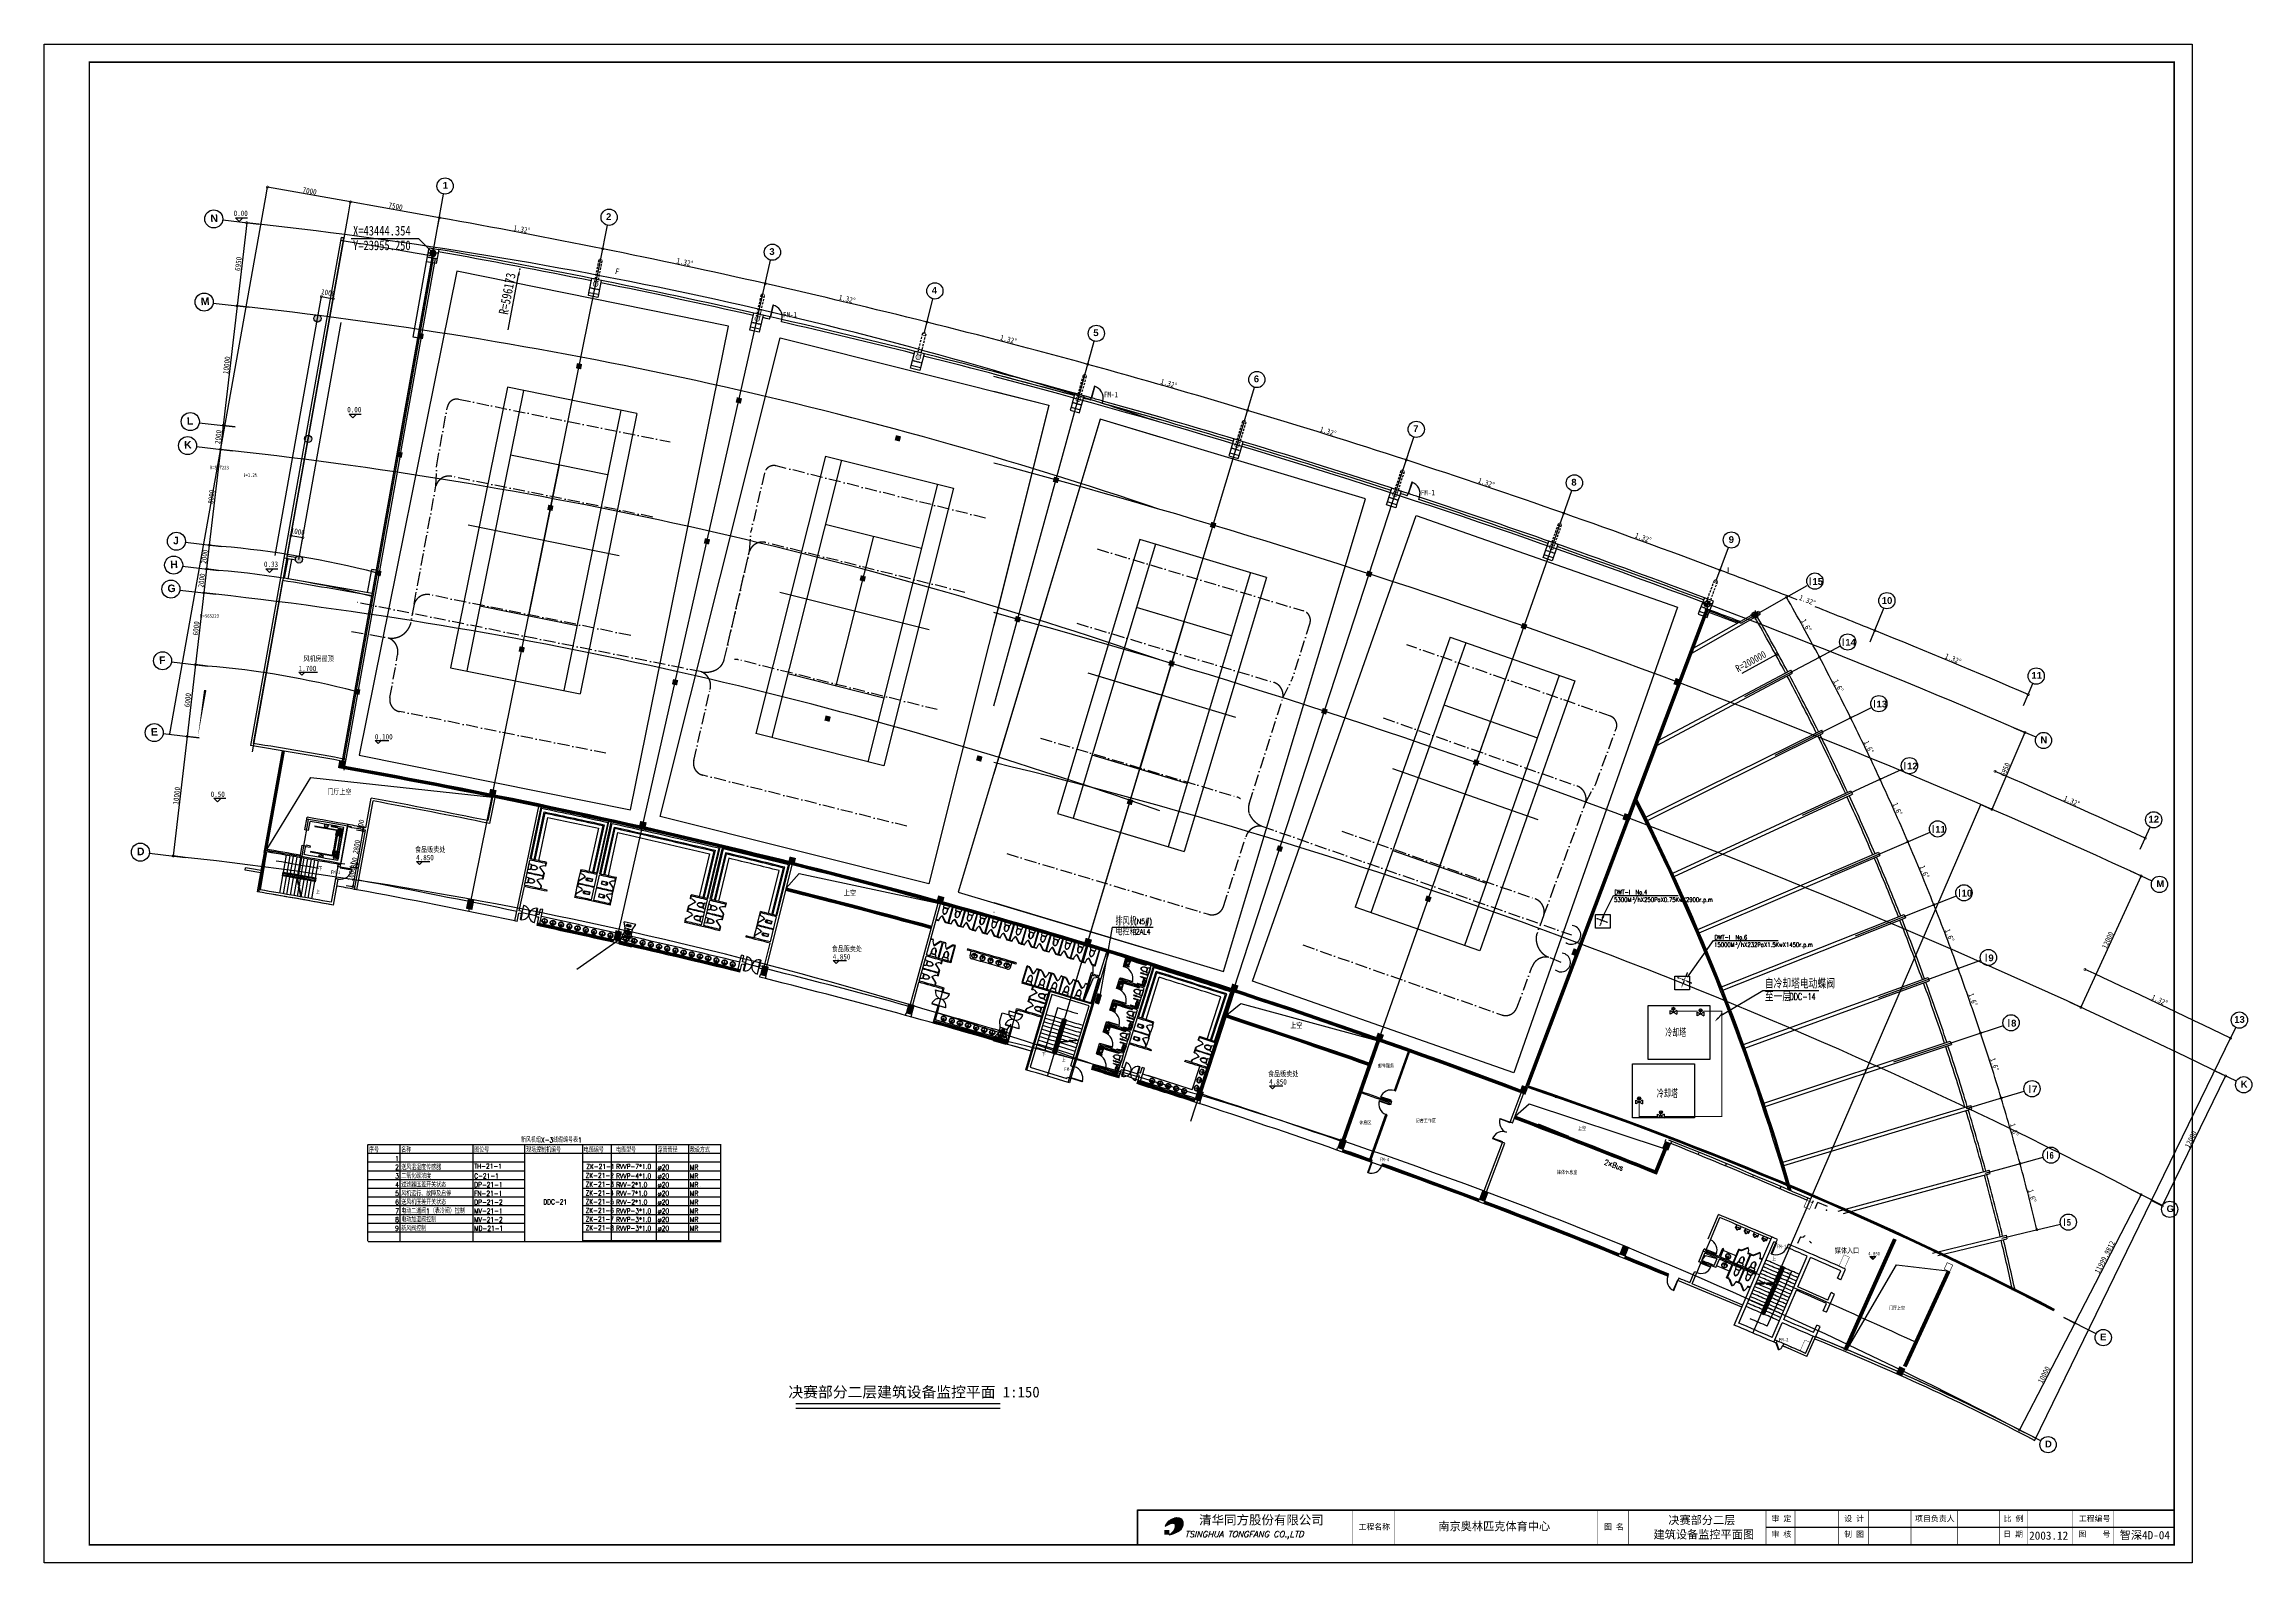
# Model space of a CAD drawing. Extents: x 23618587 to 48466785, y 42305484 to 86624613.
# Drawn here: x 24221263 to 24404567, y 43165614 to 43291764 of the extents above; entities that cross this region are included whole.
import ezdxf
from ezdxf.enums import TextEntityAlignment as Align

# ---------------------------------------------------------------- set-up
doc = ezdxf.new("R2010")
doc.units = 0
doc.header["$MEASUREMENT"] = 0
for name, pattern in [('CENTER', [1550, 1000, -250, 50, -250]), ('DASHDOT', [1, 0.5, -0.25, 0, -0.25]), ('DASHED', [0.75, 0.5, -0.25]), ('HIDDEN', [9.525, 6.35, -3.175])]:
    doc.linetypes.add(name, pattern=pattern)
doc.layers.get('0').update_dxf_attribs({"linetype": 'CONTINUOUS'})
doc.layers.get('DEFPOINTS').update_dxf_attribs({"linetype": 'CONTINUOUS'})
for name, color, linetype in [('AC-Q', 7, 'CENTER'), ('AC-W', 7, 'CONTINUOUS'), ('DZ1', 8, 'DASHED'), ('EQUIP', 3, 'CONTINUOUS'), ('FRAME', 7, 'CONTINUOUS'), ('J-DIM', 7, 'CONTINUOUS'), ('LWIRE', 4, 'CONTINUOUS'), ('SIG_TEXT', 7, 'CONTINUOUS'), ('ZX', 1, 'DASHDOT'), ('图框', 7, 'CONTINUOUS'), ('楼控', 1, 'CONTINUOUS'), ('汉字', 7, 'CONTINUOUS'), ('设备-箱柜', 3, 'CONTINUOUS')]:
    doc.layers.add(name, color=color, linetype=linetype)
doc.styles.add('_SIMPLEX', font='SIMPLEX', dxfattribs={"width": 0.6})
doc.styles.add('_TXT', font='TXT.shx')
doc.styles.add('ATT', font='txt')
doc.styles.add('DFHZ', font='romans.shx', dxfattribs={"width": 0.7, "bigfont": 'dfhz.shx'})
doc.styles.add('HZ', font='txt.shx', dxfattribs={"bigfont": 'hztxt.shx'})
doc.styles.add('HZTXT', font='txt', dxfattribs={"width": 0.9, "bigfont": 'HZTXT'})
doc.styles.add('IDQSTYLE', font='simplex.shx', dxfattribs={"width": 0.7, "bigfont": 'hzfs1.shx'})
doc.styles.add('Q1', font='SimSun.ttf', dxfattribs={"width": 0.8, "height": 450})
doc.styles.add('Q200', font='SimSun.ttf', dxfattribs={"width": 0.8, "height": 450})
doc.styles.add('ROMANC', font='romanc', dxfattribs={"width": 0.8})
doc.styles.add('T-SG-01$0$Arial', font='ARIALBD.TTF')
doc.styles.add('TK1', font='SimSun.ttf', dxfattribs={"width": 0.8, "height": 4})
doc.styles.add('XC91', font='txt.shx', dxfattribs={"bigfont": 'XC91.shx'})
doc.dimstyles.new('Q2', dxfattribs={"dimscale": 150, "dimtxt": 2.5, "dimasz": 2.5, "dimexe": 0, "dimexo": 0, "dimgap": 0.5, "dimtad": 1, "dimdec": 4, "dimdsep": 46, "dimtxsty": 'Q200', "dimblk1": 'DOTSMALL', "dimblk2": 'DOTSMALL', "dimsah": 1, "dimcen": 2.5, "dimadec": 0, "dimazin": 0, "dimtfac": 1, "dimtdec": 3, "dimtmove": 2, "dimatfit": 3, "dimldrblk": 'DOTSMALL', "dimfxl": 1, "dimtolj": 1, "dimtzin": 10, "dimarcsym": 0})

# ---------------------------------------------------------------- blocks, each defined once
blk = doc.blocks.new('*X10')
at = {"color": 0}
for p, q in [((2.44, 5), (4.75, 7.31)), ((2.44, 5), (4.74, 7.31)), ((2.45, 5.01), (4.75, 7.31)), ((2.45, 5.01), (4.75, 7.31)), ((2.46, 5.02), (4.76, 7.32)), ((2.46, 5.01), (4.76, 7.32)), ((2.47, 5.02), (4.77, 7.32)), ((2.47, 5.02), (4.76, 7.32)), ((2.47, 5.04), (4.74, 7.31)), ((2.47, 5.04), (4.74, 7.31)), ((2.47, 5.04), (4.73, 7.31)), ((2.47, 5.05), (4.73, 7.3)), ((2.48, 5.03), (4.77, 7.32)), ((2.48, 5.03), (4.77, 7.32)), ((2.48, 5.05), (4.73, 7.3)), ((2.48, 5.05), (4.73, 7.3)), ((2.48, 5.06), (4.72, 7.3)), ((2.48, 5.06), (4.72, 7.3)), ((2.48, 5.06), (4.72, 7.3)), ((2.48, 5.07), (4.71, 7.29)), ((2.48, 5.07), (4.71, 7.29)), ((2.49, 5.04), (4.78, 7.33)), ((2.49, 5.03), (4.78, 7.32)), ((2.49, 5.07), (4.71, 7.29)), ((2.49, 5.08), (4.7, 7.29)), ((2.49, 5.08), (4.7, 7.29)), ((2.49, 5.08), (4.7, 7.29)), ((2.49, 5.09), (4.69, 7.29)), ((2.49, 5.09), (4.69, 7.28)), ((2.5, 5.04), (4.79, 7.33)), ((2.5, 5.04), (4.78, 7.33)), ((2.5, 5.09), (4.69, 7.28)), ((2.5, 5.1), (4.68, 7.28)), ((2.5, 5.1), (4.68, 7.28)), ((2.5, 5.1), (4.68, 7.28)), ((2.5, 5.11), (4.67, 7.28)), ((2.5, 5.11), (4.67, 7.27)), ((2.5, 5.11), (4.67, 7.27)), ((2.51, 5.05), (4.79, 7.33)), ((2.51, 5.05), (4.79, 7.33)), ((2.51, 5.12), (4.66, 7.27)), ((2.51, 5.12), (4.66, 7.27)), ((2.51, 5.12), (4.65, 7.27)), ((2.51, 5.13), (4.65, 7.27)), ((2.51, 5.13), (4.65, 7.26)), ((2.51, 5.13), (4.64, 7.26)), ((2.52, 5.06), (4.8, 7.34)), ((2.52, 5.05), (4.8, 7.33)), ((2.52, 5.05), (4.8, 7.33)), ((2.52, 5.14), (4.64, 7.26)), ((2.52, 5.14), (4.64, 7.26)), ((2.52, 5.14), (4.63, 7.26)), ((2.52, 5.15), (4.63, 7.26)), ((2.52, 5.15), (4.63, 7.25)), ((2.52, 5.15), (4.62, 7.25)), ((2.53, 5.06), (4.81, 7.34)), ((2.53, 5.06), (4.81, 7.34)), ((2.53, 5.16), (4.62, 7.25)), ((2.53, 5.16), (4.62, 7.25)), ((2.53, 5.16), (4.61, 7.25)), ((2.53, 5.17), (4.61, 7.25)), ((2.53, 5.17), (4.61, 7.24)), ((2.53, 5.17), (4.6, 7.24)), ((2.54, 5.07), (4.81, 7.34)), ((2.54, 5.07), (4.81, 7.34)), ((2.54, 5.18), (4.6, 7.24)), ((2.54, 5.18), (4.6, 7.24)), ((2.54, 5.18), (4.59, 7.24)), ((2.54, 5.19), (4.59, 7.24)), ((2.54, 5.19), (4.59, 7.23)), ((2.55, 5.08), (4.82, 7.34)), ((2.55, 5.07), (4.82, 7.34)), ((2.55, 5.2), (4.58, 7.23)), ((2.55, 5.2), (4.58, 7.23)), ((2.55, 5.2), (4.57, 7.23)), ((2.55, 5.21), (4.57, 7.23)), ((2.55, 5.21), (4.57, 7.22)), ((2.55, 5.21), (4.56, 7.22)), ((2.56, 5.08), (4.83, 7.35)), ((2.56, 5.08), (4.82, 7.34)), ((2.56, 5.22), (4.56, 7.22)), ((2.56, 5.22), (4.56, 7.22)), ((2.56, 5.22), (4.55, 7.22)), ((2.56, 5.23), (4.55, 7.22)), ((2.56, 5.23), (4.55, 7.21)), ((2.57, 5.09), (4.83, 7.35)), ((2.57, 5.08), (4.83, 7.35)), ((2.57, 5.24), (4.54, 7.21)), ((2.57, 5.24), (4.54, 7.21)), ((2.57, 5.24), (4.53, 7.21)), ((2.57, 5.25), (4.53, 7.21)), ((2.57, 5.25), (4.53, 7.2)), ((2.58, 5.09), (4.84, 7.35)), ((2.58, 5.09), (4.84, 7.35)), ((2.58, 5.25), (4.52, 7.2)), ((2.58, 5.26), (4.52, 7.2)), ((2.58, 5.26), (4.52, 7.2)), ((2.58, 5.26), (4.51, 7.2)), ((2.58, 5.27), (4.51, 7.19)), ((2.59, 5.1), (4.85, 7.35)), ((2.59, 5.1), (4.84, 7.35)), ((2.59, 5.27), (4.51, 7.19)), ((2.59, 5.28), (4.5, 7.19)), ((2.59, 5.28), (4.5, 7.19)), ((2.59, 5.28), (4.49, 7.19)), ((2.59, 5.29), (4.49, 7.18)), ((2.59, 5.29), (4.49, 7.18)), ((2.6, 5.11), (4.85, 7.36)), ((2.6, 5.11), (4.85, 7.36)), ((2.6, 5.1), (4.85, 7.36)), ((2.6, 5.29), (4.48, 7.18)), ((2.6, 5.3), (4.48, 7.18)), ((2.6, 5.3), (4.48, 7.18)), ((2.6, 5.31), (4.47, 7.17)), ((2.61, 5.11), (4.86, 7.36)), ((2.61, 5.11), (4.86, 7.36)), ((2.61, 5.31), (4.47, 7.17)), ((2.61, 5.31), (4.46, 7.17)), ((2.61, 5.32), (4.46, 7.17)), ((2.61, 5.32), (4.46, 7.17)), ((2.61, 5.33), (4.45, 7.16)), ((2.62, 5.12), (4.87, 7.36)), ((2.62, 5.12), (4.86, 7.36)), ((2.62, 5.33), (4.45, 7.16)), ((2.62, 5.33), (4.44, 7.16)), ((2.62, 5.34), (4.44, 7.16)), ((2.62, 5.34), (4.44, 7.16)), ((2.62, 5.34), (4.43, 7.15)), ((2.63, 5.13), (4.87, 7.37)), ((2.63, 5.12), (4.87, 7.36)), ((2.63, 5.35), (4.43, 7.15)), ((2.63, 5.35), (4.42, 7.15)), ((2.63, 5.36), (4.42, 7.15)), ((2.63, 5.36), (4.42, 7.14)), ((2.64, 5.13), (4.88, 7.37)), ((2.64, 5.13), (4.88, 7.37)), ((2.64, 5.36), (4.41, 7.14)), ((2.64, 5.37), (4.41, 7.14)), ((2.64, 5.37), (4.4, 7.14)), ((2.64, 5.38), (4.4, 7.14)), ((2.64, 5.38), (4.4, 7.13)), ((2.65, 5.14), (4.89, 7.37)), ((2.65, 5.13), (4.88, 7.37)), ((2.65, 5.38), (4.39, 7.13)), ((2.65, 5.39), (4.39, 7.13)), ((2.65, 5.39), (4.38, 7.13)), ((2.65, 5.4), (4.38, 7.12)), ((2.66, 5.14), (4.89, 7.37)), ((2.66, 5.14), (4.89, 7.37)), ((2.66, 5.14), (4.89, 7.37)), ((2.66, 5.4), (4.38, 7.12)), ((2.66, 5.41), (4.37, 7.12)), ((2.66, 5.41), (4.37, 7.12)), ((2.66, 5.41), (4.36, 7.11)), ((2.67, 5.15), (4.9, 7.38)), ((2.67, 5.15), (4.9, 7.38)), ((2.67, 5.42), (4.36, 7.11)), ((2.67, 5.42), (4.36, 7.11)), ((2.67, 5.43), (4.35, 7.11)), ((2.67, 5.43), (4.35, 7.1)), ((2.67, 5.43), (4.34, 7.1)), ((2.68, 5.16), (4.91, 7.38)), ((2.68, 5.15), (4.9, 7.38)), ((2.68, 5.44), (4.34, 7.1)), ((2.68, 5.44), (4.33, 7.1)), ((2.68, 5.45), (4.33, 7.1)), ((2.68, 5.45), (4.33, 7.09)), ((2.69, 5.16), (4.91, 7.38)), ((2.69, 5.16), (4.91, 7.38)), ((2.69, 5.46), (4.32, 7.09)), ((2.69, 5.46), (4.32, 7.09)), ((2.69, 5.46), (4.31, 7.09)), ((2.69, 5.47), (4.31, 7.08)), ((2.7, 5.17), (4.92, 7.38)), ((2.7, 5.16), (4.92, 7.38)), ((2.7, 5.47), (4.3, 7.08)), ((2.7, 5.48), (4.3, 7.08)), ((2.7, 5.48), (4.3, 7.07)), ((2.71, 5.17), (4.93, 7.39)), ((2.71, 5.17), (4.92, 7.39)), ((2.71, 5.17), (4.92, 7.39)), ((2.71, 5.49), (4.29, 7.07)), ((2.71, 5.49), (4.29, 7.07)), ((2.71, 5.49), (4.28, 7.07)), ((2.71, 5.5), (4.28, 7.06)), ((2.72, 5.18), (4.93, 7.39)), ((2.72, 5.18), (4.93, 7.39)), ((2.72, 5.5), (4.27, 7.06)), ((2.72, 5.51), (4.27, 7.06)), ((2.72, 5.51), (4.26, 7.06)), ((2.72, 5.52), (4.26, 7.05)), ((2.73, 5.19), (4.94, 7.39)), ((2.73, 5.18), (4.94, 7.39)), ((2.73, 5.52), (4.26, 7.05)), ((2.73, 5.53), (4.25, 7.05)), ((2.73, 5.53), (4.25, 7.05)), ((2.74, 5.19), (4.95, 7.4)), ((2.74, 5.19), (4.95, 7.4)), ((2.74, 5.19), (4.94, 7.39)), ((2.74, 5.54), (4.24, 7.04)), ((2.74, 5.54), (4.24, 7.04)), ((2.74, 5.54), (4.23, 7.04)), ((2.74, 5.55), (4.23, 7.03)), ((2.75, 5.2), (4.95, 7.4)), ((2.75, 5.2), (4.95, 7.4)), ((2.75, 5.55), (4.22, 7.03)), ((2.75, 5.56), (4.22, 7.03)), ((2.75, 5.56), (4.21, 7.02)), ((2.76, 5.2), (4.96, 7.4)), ((2.76, 5.2), (4.96, 7.4)), ((2.76, 5.57), (4.21, 7.02)), ((2.76, 5.57), (4.2, 7.02)), ((2.76, 5.58), (4.2, 7.02)), ((2.76, 5.58), (4.2, 7.01)), ((2.77, 5.21), (4.97, 7.4)), ((2.77, 5.21), (4.96, 7.4)), ((2.77, 5.59), (4.19, 7.01)), ((2.78, 5.22), (4.97, 7.41)), ((2.78, 5.21), (4.97, 7.41)), ((2.78, 5.21), (4.97, 7.4)), ((2.79, 5.22), (4.98, 7.41)), ((2.79, 5.22), (4.98, 7.41)), ((2.8, 5.23), (4.99, 7.41)), ((2.8, 5.22), (4.98, 7.41)), ((2.81, 5.23), (4.99, 7.41)), ((2.81, 5.23), (4.99, 7.41)), ((2.81, 5.23), (4.99, 7.41)), ((2.82, 5.24), (5, 7.42)), ((2.82, 5.24), (5, 7.42)), ((2.83, 5.24), (5.01, 7.42)), ((2.83, 5.24), (5, 7.42)), ((2.84, 5.25), (5.01, 7.42)), ((2.84, 5.25), (5.01, 7.42)), ((2.84, 5.25), (5.01, 7.42)), ((2.85, 5.26), (5.02, 7.42)), ((2.85, 5.25), (5.02, 7.42)), ((2.86, 5.26), (5.03, 7.43)), ((2.86, 5.26), (5.02, 7.43)), ((2.87, 5.27), (5.03, 7.43)), ((2.87, 5.27), (5.03, 7.43)), ((2.87, 5.26), (5.03, 7.43)), ((2.88, 5.27), (5.04, 7.43)), ((2.88, 5.27), (5.04, 7.43)), ((2.89, 5.28), (5.05, 7.44)), ((2.89, 5.28), (5.05, 7.43)), ((2.89, 5.28), (5.04, 7.43)), ((2.9, 5.29), (5.05, 7.44)), ((2.9, 5.28), (5.05, 7.44)), ((2.91, 5.29), (5.06, 7.44)), ((2.91, 5.29), (5.06, 7.44)), ((2.92, 5.3), (5.07, 7.44)), ((2.92, 5.3), (5.07, 7.44)), ((2.92, 5.29), (5.06, 7.44)), ((2.93, 5.3), (5.07, 7.44)), ((2.93, 5.3), (5.07, 7.44)), ((2.94, 5.31), (5.08, 7.45)), ((2.94, 5.31), (5.08, 7.45)), ((2.94, 5.3), (5.08, 7.45)), ((2.95, 5.31), (5.09, 7.45)), ((2.95, 5.31), (5.08, 7.45)), ((2.96, 5.32), (5.1, 7.45)), ((2.96, 5.32), (5.09, 7.45)), ((2.96, 5.32), (5.09, 7.45)), ((2.97, 5.33), (5.1, 7.45)), ((2.97, 5.32), (5.1, 7.45)), ((2.98, 5.33), (5.11, 7.46)), ((2.98, 5.33), (5.1, 7.46)), ((2.99, 5.34), (5.12, 7.46)), ((2.99, 5.33), (5.11, 7.46)), ((2.99, 5.33), (5.11, 7.46)), ((3, 5.34), (5.12, 7.46)), ((3, 5.34), (5.12, 7.46)), ((3.01, 5.35), (5.13, 7.46)), ((3.01, 5.35), (5.13, 7.46)), ((3.01, 5.34), (5.12, 7.46)), ((3.02, 5.35), (5.13, 7.47)), ((3.02, 5.35), (5.13, 7.46)), ((3.03, 5.36), (5.14, 7.47)), ((3.03, 5.36), (5.14, 7.47)), ((3.03, 5.36), (5.14, 7.47)), ((3.04, 5.36), (5.15, 7.47)), ((3.04, 5.36), (5.15, 7.47)), ((3.05, 5.37), (5.16, 7.47)), ((3.05, 5.37), (5.15, 7.47)), ((3.05, 5.37), (5.15, 7.47)), ((3.06, 5.38), (5.16, 7.48)), ((3.06, 5.37), (5.16, 7.48)), ((3.06, 5.37), (5.16, 7.47)), ((3.07, 5.38), (5.17, 7.48)), ((3.07, 5.38), (5.17, 7.48)), ((3.08, 5.39), (5.18, 7.48)), ((3.08, 5.39), (5.17, 7.48)), ((3.08, 5.38), (5.17, 7.48)), ((3.09, 5.39), (5.18, 7.48)), ((3.09, 5.39), (5.18, 7.48)), ((3.1, 5.4), (5.19, 7.49)), ((3.1, 5.4), (5.19, 7.48)), ((3.1, 5.39), (5.19, 7.48)), ((3.11, 5.4), (5.2, 7.49)), ((3.11, 5.4), (5.19, 7.49)), ((3.12, 5.41), (5.2, 7.49)), ((3.12, 5.41), (5.2, 7.49)), ((3.12, 5.4), (5.2, 7.49)), ((3.13, 5.42), (5.21, 7.49)), ((3.13, 5.41), (5.21, 7.49)), ((3.13, 5.41), (5.21, 7.49)), ((3.14, 5.42), (5.22, 7.49)), ((3.14, 5.42), (5.21, 7.49)), ((3.15, 5.43), (5.22, 7.5)), ((3.15, 5.42), (5.22, 7.5)), ((3.15, 5.42), (5.22, 7.49)), ((3.16, 5.43), (5.23, 7.5)), ((3.16, 5.43), (5.23, 7.5)), ((3.17, 5.44), (5.24, 7.5)), ((3.17, 5.43), (5.24, 7.5)), ((3.17, 5.43), (5.23, 7.5)), ((3.18, 5.44), (5.25, 7.5)), ((3.18, 5.44), (5.24, 7.5)), ((3.18, 5.44), (5.24, 7.5)), ((3.19, 5.45), (5.25, 7.5)), ((3.19, 5.44), (5.25, 7.5)), ((3.2, 5.45), (5.26, 7.51)), ((3.2, 5.45), (5.26, 7.51)), ((3.2, 5.45), (5.25, 7.51)), ((3.21, 5.46), (5.27, 7.51)), ((3.21, 5.46), (5.26, 7.51)), ((3.21, 5.45), (5.26, 7.51)), ((3.22, 5.46), (5.27, 7.51)), ((3.22, 5.46), (5.27, 7.51)), ((3.23, 5.47), (5.28, 7.51)), ((3.23, 5.47), (5.28, 7.51)), ((3.23, 5.46), (5.27, 7.51)), ((3.24, 5.47), (5.29, 7.52)), ((3.24, 5.47), (5.28, 7.52)), ((3.24, 5.47), (5.28, 7.51)), ((3.25, 5.48), (5.29, 7.52)), ((3.25, 5.48), (5.29, 7.52)), ((3.26, 5.48), (5.3, 7.52)), ((3.26, 5.48), (5.3, 7.52)), ((3.26, 5.48), (5.29, 7.52)), ((3.27, 5.49), (5.31, 7.52)), ((3.27, 5.49), (5.3, 7.52)), ((3.27, 5.49), (5.3, 7.52)), ((3.28, 5.49), (5.31, 7.52)), ((3.28, 5.49), (5.31, 7.52)), ((3.29, 5.5), (5.32, 7.53)), ((3.29, 5.5), (5.32, 7.53)), ((3.29, 5.5), (5.32, 7.52)), ((3.3, 5.5), (5.33, 7.53)), ((3.3, 5.5), (5.33, 7.53)), ((3.3, 5.5), (5.32, 7.53)), ((3.31, 5.51), (5.33, 7.53)), ((3.31, 5.51), (5.33, 7.53)), ((3.32, 5.51), (5.34, 7.53)), ((3.32, 5.51), (5.34, 7.53)), ((3.32, 5.51), (5.34, 7.53)), ((3.33, 5.52), (5.35, 7.53)), ((3.33, 5.52), (5.35, 7.53)), ((3.33, 5.52), (5.34, 7.53)), ((3.34, 5.53), (5.36, 7.54)), ((3.34, 5.52), (5.35, 7.54)), ((3.34, 5.52), (5.35, 7.54)), ((3.35, 5.53), (5.36, 7.54)), ((3.35, 5.53), (5.36, 7.54)), ((3.36, 5.53), (5.37, 7.54)), ((3.36, 5.53), (5.37, 7.54)), ((3.36, 5.53), (5.36, 7.54)), ((3.37, 5.54), (5.38, 7.54)), ((3.37, 5.54), (5.37, 7.54)), ((3.37, 5.54), (5.37, 7.54)), ((3.38, 5.55), (5.38, 7.54)), ((3.38, 5.54), (5.38, 7.54)), ((3.38, 5.54), (5.38, 7.54)), ((3.39, 5.55), (5.39, 7.55)), ((3.39, 5.55), (5.39, 7.55)), ((3.39, 5.55), (5.39, 7.55)), ((3.4, 5.55), (5.4, 7.55)), ((3.4, 5.55), (5.39, 7.55)), ((3.41, 5.56), (5.4, 7.55)), ((3.41, 5.56), (5.4, 7.55)), ((3.41, 5.56), (5.4, 7.55)), ((3.42, 5.57), (5.41, 7.55)), ((3.42, 5.56), (5.41, 7.55)), ((3.42, 5.56), (5.4, 7.55)), ((3.43, 5.57), (5.42, 7.55)), ((3.43, 5.57), (5.41, 7.55)), ((3.43, 5.57), (5.41, 7.55)), ((3.44, 5.58), (5.42, 7.56)), ((3.44, 5.57), (5.42, 7.56)), ((3.44, 5.57), (5.42, 7.56)), ((3.45, 5.58), (5.43, 7.56)), ((3.45, 5.58), (5.43, 7.56)), ((3.45, 5.58), (5.43, 7.56)), ((3.46, 5.59), (5.44, 7.56)), ((3.46, 5.58), (5.43, 7.56)), ((3.47, 5.59), (5.44, 7.56)), ((3.47, 5.59), (5.44, 7.56)), ((3.47, 5.59), (5.44, 7.56)), ((3.48, 5.6), (5.45, 7.56)), ((3.48, 5.59), (5.45, 7.56)), ((3.48, 5.59), (5.45, 7.56)), ((3.49, 5.6), (5.46, 7.57)), ((3.49, 5.6), (5.45, 7.56)), ((3.5, 5.61), (5.47, 7.57)), ((3.5, 5.6), (5.47, 7.57)), ((3.5, 5.6), (5.46, 7.57)), ((3.51, 5.61), (5.47, 7.57)), ((3.51, 5.61), (5.47, 7.57)), ((3.51, 5.61), (5.47, 7.57)), ((3.52, 5.62), (5.48, 7.57)), ((3.52, 5.61), (5.48, 7.57)), ((3.53, 5.62), (5.49, 7.58)), ((3.53, 5.62), (5.48, 7.58)), ((3.53, 5.62), (5.48, 7.57)), ((3.54, 5.63), (5.49, 7.58)), ((3.54, 5.63), (5.49, 7.58)), ((3.54, 5.62), (5.49, 7.58)), ((3.55, 5.63), (5.5, 7.58)), ((3.55, 5.63), (5.5, 7.58)), ((3.56, 5.64), (5.51, 7.58)), ((3.56, 5.64), (5.5, 7.58)), ((3.56, 5.63), (5.5, 7.58)), ((3.57, 5.64), (5.51, 7.58)), ((3.57, 5.64), (5.51, 7.58)), ((3.57, 5.64), (5.51, 7.58)), ((3.58, 5.65), (5.52, 7.58)), ((3.58, 5.65), (5.52, 7.58)), ((3.58, 5.64), (5.51, 7.58)), ((3.59, 5.65), (5.53, 7.59)), ((3.59, 5.65), (5.52, 7.58)), ((3.59, 5.65), (5.52, 7.58)), ((3.6, 5.66), (5.53, 7.59)), ((3.6, 5.66), (5.53, 7.59)), ((3.61, 5.66), (5.54, 7.59)), ((3.61, 5.66), (5.54, 7.59)), ((3.61, 5.66), (5.53, 7.59)), ((3.62, 5.67), (5.54, 7.59)), ((3.62, 5.67), (5.54, 7.59)), ((3.62, 5.66), (5.54, 7.59)), ((3.63, 5.67), (5.55, 7.59)), ((3.63, 5.67), (5.55, 7.59)), ((3.63, 5.67), (5.55, 7.59)), ((3.64, 5.68), (5.56, 7.59)), ((3.64, 5.68), (5.56, 7.59)), ((3.64, 5.67), (5.55, 7.59)), ((3.65, 5.68), (5.56, 7.59)), ((3.65, 5.68), (5.56, 7.59)), ((3.65, 5.68), (5.56, 7.59)), ((3.66, 5.69), (5.57, 7.6)), ((3.66, 5.69), (5.57, 7.6)), ((3.66, 5.68), (5.57, 7.59)), ((3.67, 5.69), (5.58, 7.6)), ((3.67, 5.69), (5.58, 7.6)), ((3.67, 5.69), (5.57, 7.6)), ((3.68, 5.7), (5.59, 7.6)), ((3.68, 5.7), (5.58, 7.6)), ((3.68, 5.69), (5.58, 7.6)), ((3.69, 5.7), (5.59, 7.6)), ((3.69, 5.7), (5.59, 7.6)), ((3.69, 5.7), (5.59, 7.6)), ((3.7, 5.71), (5.6, 7.6)), ((3.7, 5.7), (5.6, 7.6)), ((3.7, 5.7), (5.59, 7.6)), ((3.71, 5.71), (5.61, 7.6)), ((3.71, 5.71), (5.6, 7.6)), ((3.71, 5.71), (5.6, 7.6)), ((3.72, 5.71), (5.61, 7.6)), ((3.72, 5.71), (5.61, 7.6)), ((3.72, 5.71), (5.61, 7.6)), ((3.73, 5.72), (5.62, 7.61)), ((3.73, 5.72), (5.62, 7.61)), ((3.73, 5.72), (5.62, 7.6)), ((3.73, 5.72), (5.61, 7.6)), ((3.74, 5.72), (5.63, 7.61)), ((3.74, 5.72), (5.63, 7.61)), ((3.74, 5.72), (5.62, 7.61)), ((3.75, 5.73), (5.63, 7.61)), ((3.75, 5.73), (5.63, 7.61)), ((3.75, 5.73), (5.63, 7.61)), ((3.76, 5.73), (5.64, 7.61)), ((3.76, 5.73), (5.64, 7.61)), ((3.76, 5.73), (5.64, 7.61)), ((3.77, 5.74), (5.65, 7.61)), ((3.77, 5.74), (5.64, 7.61)), ((3.77, 5.73), (5.64, 7.61)), ((3.78, 5.74), (5.66, 7.61)), ((3.78, 5.74), (5.65, 7.61)), ((3.78, 5.74), (5.65, 7.61)), ((3.78, 5.74), (5.65, 7.61)), ((3.79, 5.75), (5.66, 7.61)), ((3.79, 5.74), (5.66, 7.61)), ((3.79, 5.74), (5.66, 7.61)), ((3.8, 5.75), (5.67, 7.61)), ((3.8, 5.75), (5.67, 7.61)), ((3.8, 5.75), (5.66, 7.61)), ((3.81, 5.75), (5.68, 7.62)), ((3.81, 5.75), (5.67, 7.62)), ((3.81, 5.75), (5.67, 7.62)), ((3.81, 5.75), (5.67, 7.62)), ((3.82, 5.76), (5.68, 7.62)), ((3.82, 5.76), (5.68, 7.62)), ((3.82, 5.76), (5.68, 7.62)), ((3.83, 5.76), (5.69, 7.62)), ((3.83, 5.76), (5.69, 7.62)), ((3.83, 5.76), (5.69, 7.62)), ((3.84, 5.77), (5.7, 7.62)), ((3.84, 5.77), (5.7, 7.62)), ((3.84, 5.76), (5.69, 7.62)), ((3.84, 5.76), (5.69, 7.62)), ((3.85, 5.77), (5.7, 7.62)), ((3.85, 5.77), (5.7, 7.62)), ((3.85, 5.77), (5.7, 7.62)), ((3.86, 5.77), (5.71, 7.62)), ((3.86, 5.77), (5.71, 7.62)), ((3.86, 5.77), (5.71, 7.62)), ((3.87, 5.78), (5.72, 7.62)), ((3.87, 5.78), (5.72, 7.62)), ((3.87, 5.78), (5.72, 7.62)), ((3.87, 5.77), (5.71, 7.62)), ((3.88, 5.78), (5.73, 7.62)), ((3.88, 5.78), (5.72, 7.62)), ((3.88, 5.78), (5.72, 7.62)), ((3.89, 5.79), (5.73, 7.63)), ((3.89, 5.78), (5.73, 7.63)), ((3.89, 5.78), (5.73, 7.63)), ((3.89, 5.78), (5.73, 7.62)), ((3.9, 5.79), (5.74, 7.63)), ((3.9, 5.79), (5.74, 7.63)), ((3.9, 5.79), (5.74, 7.63)), ((3.91, 5.79), (5.75, 7.63)), ((3.91, 5.79), (5.75, 7.63)), ((3.91, 5.79), (5.74, 7.63)), ((3.91, 5.79), (5.74, 7.63)), ((3.92, 5.8), (5.75, 7.63)), ((3.92, 5.8), (5.75, 7.63)), ((3.92, 5.79), (5.75, 7.63)), ((3.93, 5.8), (5.76, 7.63)), ((3.93, 5.8), (5.76, 7.63)), ((3.93, 5.8), (5.76, 7.63)), ((3.93, 5.8), (5.76, 7.63)), ((3.94, 5.8), (5.77, 7.63)), ((3.94, 5.8), (5.77, 7.63)), ((3.94, 5.8), (5.77, 7.63)), ((3.94, 5.8), (5.77, 7.63)), ((3.95, 5.81), (5.78, 7.63)), ((3.95, 5.81), (5.78, 7.63)), ((3.95, 5.81), (5.77, 7.63)), ((3.96, 5.81), (5.79, 7.63)), ((3.96, 5.81), (5.78, 7.63)), ((3.96, 5.81), (5.78, 7.63)), ((3.96, 5.81), (5.78, 7.63)), ((3.97, 5.82), (5.79, 7.63)), ((3.97, 5.81), (5.79, 7.63)), ((3.97, 5.81), (5.79, 7.63)), ((3.97, 5.81), (5.79, 7.63)), ((3.98, 5.82), (5.8, 7.63)), ((3.98, 5.82), (5.8, 7.63)), ((3.98, 5.82), (5.8, 7.63)), ((3.99, 5.82), (5.81, 7.64)), ((3.99, 5.82), (5.81, 7.64)), ((3.99, 5.82), (5.8, 7.64)), ((3.99, 5.82), (5.8, 7.64)), ((4, 5.83), (5.82, 7.64)), ((4, 5.82), (5.81, 7.64)), ((4, 5.82), (5.81, 7.64)), ((4, 5.82), (5.81, 7.64)), ((4.01, 5.83), (5.82, 7.64)), ((4.01, 5.83), (5.82, 7.64)), ((4.01, 5.83), (5.82, 7.64)), ((4.02, 5.83), (5.83, 7.64)), ((4.02, 5.83), (5.83, 7.64)), ((4.02, 5.83), (5.83, 7.64)), ((4.02, 5.83), (5.82, 7.64)), ((4.03, 5.84), (5.84, 7.64)), ((4.03, 5.83), (5.84, 7.64)), ((4.03, 5.83), (5.83, 7.64)), ((4.03, 5.83), (5.83, 7.64)), ((4.04, 5.84), (5.85, 7.64)), ((4.04, 5.84), (5.84, 7.64)), ((4.04, 5.84), (5.84, 7.64)), ((4.04, 5.84), (5.84, 7.64)), ((4.05, 5.84), (5.85, 7.64)), ((4.05, 5.84), (5.85, 7.64)), ((4.05, 5.84), (5.85, 7.64)), ((4.06, 5.84), (5.86, 7.64)), ((4.06, 5.84), (5.86, 7.64)), ((4.06, 5.84), (5.86, 7.64)), ((4.06, 5.84), (5.85, 7.64)), ((4.07, 5.85), (5.87, 7.64)), ((4.07, 5.85), (5.87, 7.64)), ((4.07, 5.85), (5.86, 7.64)), ((4.07, 5.85), (5.86, 7.64)), ((4.08, 5.85), (5.88, 7.64)), ((4.08, 5.85), (5.87, 7.64)), ((4.08, 5.85), (5.87, 7.64)), ((4.08, 5.85), (5.87, 7.64)), ((4.09, 5.85), (5.88, 7.64)), ((4.09, 5.85), (5.88, 7.64)), ((4.09, 5.85), (5.88, 7.64)), ((4.09, 5.85), (5.88, 7.64)), ((4.1, 5.86), (5.89, 7.65)), ((4.1, 5.86), (5.89, 7.65)), ((4.1, 5.86), (5.89, 7.64)), ((4.1, 5.86), (5.89, 7.64)), ((4.11, 5.86), (5.9, 7.65)), ((4.11, 5.86), (5.9, 7.65)), ((4.11, 5.86), (5.9, 7.65)), ((4.11, 5.86), (5.89, 7.65)), ((4.12, 5.86), (5.91, 7.65)), ((4.12, 5.86), (5.91, 7.65)), ((4.12, 5.86), (5.9, 7.65)), ((4.12, 5.86), (5.9, 7.65)), ((4.13, 5.87), (5.91, 7.65)), ((4.13, 5.87), (5.91, 7.65)), ((4.13, 5.87), (5.91, 7.65)), ((4.13, 5.86), (5.91, 7.65)), ((4.14, 5.87), (5.92, 7.65)), ((4.14, 5.87), (5.92, 7.65)), ((4.14, 5.87), (5.92, 7.65)), ((4.14, 5.87), (5.92, 7.65)), ((4.15, 5.87), (5.93, 7.65)), ((4.15, 5.87), (5.93, 7.65)), ((4.15, 5.87), (5.93, 7.65)), ((4.15, 5.87), (5.92, 7.65)), ((4.16, 5.88), (5.94, 7.65)), ((4.16, 5.87), (5.94, 7.65)), ((4.16, 5.87), (5.93, 7.65)), ((4.16, 5.87), (5.93, 7.65)), ((4.17, 5.88), (5.95, 7.65)), ((4.17, 5.88), (5.94, 7.65)), ((4.17, 5.88), (5.94, 7.65)), ((4.17, 5.88), (5.94, 7.65)), ((4.18, 5.88), (5.95, 7.65)), ((4.18, 5.88), (5.95, 7.65)), ((4.18, 5.88), (5.95, 7.65)), ((4.18, 5.88), (5.95, 7.65)), ((4.19, 5.88), (5.96, 7.65)), ((4.19, 5.88), (5.96, 7.65)), ((4.19, 5.88), (5.96, 7.65)), ((4.19, 5.88), (5.96, 7.65)), ((4.2, 5.89), (5.97, 7.65)), ((4.2, 5.89), (5.97, 7.65)), ((4.2, 5.89), (5.96, 7.65)), ((4.2, 5.88), (5.96, 7.65)), ((4.21, 5.89), (5.98, 7.65)), ((4.21, 5.89), (5.97, 7.65)), ((4.21, 5.89), (5.97, 7.65)), ((4.21, 5.89), (5.97, 7.65)), ((4.22, 5.89), (5.98, 7.65)), ((4.22, 5.89), (5.98, 7.65)), ((4.22, 5.89), (5.98, 7.65)), ((4.22, 5.89), (5.98, 7.65)), ((4.23, 5.89), (5.99, 7.65)), ((4.23, 5.89), (5.99, 7.65)), ((4.23, 5.89), (5.99, 7.65)), ((4.23, 5.89), (5.99, 7.65)), ((4.23, 5.89), (5.99, 7.65)), ((4.24, 5.9), (6, 7.65)), ((4.24, 5.9), (6, 7.65)), ((4.24, 5.9), (6, 7.65)), ((4.24, 5.9), (6, 7.65)), ((4.25, 5.9), (6.01, 7.65)), ((4.25, 5.9), (6.01, 7.65)), ((4.25, 5.9), (6, 7.65)), ((4.25, 5.9), (6, 7.65)), ((4.26, 5.9), (6.02, 7.65)), ((4.26, 5.9), (6.01, 7.65)), ((4.26, 5.9), (6.01, 7.65)), ((4.26, 5.9), (6.01, 7.65)), ((4.27, 5.9), (6.02, 7.65)), ((4.27, 5.9), (6.02, 7.65)), ((4.27, 5.9), (6.02, 7.65)), ((4.27, 5.9), (6.02, 7.65)), ((4.28, 5.91), (6.03, 7.65)), ((4.28, 5.91), (6.03, 7.65)), ((4.28, 5.91), (6.03, 7.65)), ((4.28, 5.91), (6.03, 7.65)), ((4.28, 5.91), (6.02, 7.65)), ((4.29, 5.91), (6.04, 7.66)), ((4.29, 5.91), (6.04, 7.66)), ((4.29, 5.91), (6.04, 7.66)), ((4.29, 5.91), (6.03, 7.65)), ((4.3, 5.91), (6.05, 7.66)), ((4.3, 5.91), (6.05, 7.66)), ((4.3, 5.91), (6.04, 7.66)), ((4.3, 5.91), (6.04, 7.66)), ((4.31, 5.91), (6.06, 7.66)), ((4.31, 5.91), (6.05, 7.66)), ((4.31, 5.91), (6.05, 7.66)), ((4.31, 5.91), (6.05, 7.66)), ((4.31, 5.91), (6.05, 7.66)), ((4.32, 5.92), (6.06, 7.66)), ((4.32, 5.92), (6.06, 7.66)), ((4.32, 5.92), (6.06, 7.66)), ((4.32, 5.92), (6.06, 7.66)), ((4.33, 5.92), (6.07, 7.66)), ((4.33, 5.92), (6.07, 7.66)), ((4.33, 5.92), (6.07, 7.66)), ((4.33, 5.92), (6.07, 7.66)), ((4.34, 5.92), (6.08, 7.66)), ((4.34, 5.92), (6.08, 7.66)), ((4.34, 5.92), (6.08, 7.66)), ((4.34, 5.92), (6.07, 7.66)), ((4.34, 5.92), (6.07, 7.66)), ((4.35, 5.92), (6.09, 7.66)), ((4.35, 5.92), (6.09, 7.66)), ((4.35, 5.92), (6.08, 7.66)), ((4.35, 5.92), (6.08, 7.66)), ((4.36, 5.93), (6.1, 7.66)), ((4.36, 5.93), (6.09, 7.66)), ((4.36, 5.92), (6.09, 7.66)), ((4.36, 5.92), (6.09, 7.66)), ((4.36, 5.92), (6.09, 7.66)), ((4.37, 5.93), (6.1, 7.66)), ((4.37, 5.93), (6.1, 7.66)), ((4.37, 5.93), (6.1, 7.66)), ((4.37, 5.93), (6.1, 7.66)), ((4.38, 5.93), (6.11, 7.66)), ((4.38, 5.93), (6.11, 7.66)), ((4.38, 5.93), (6.11, 7.66)), ((4.38, 5.93), (6.11, 7.66)), ((4.38, 5.93), (6.11, 7.65)), ((4.39, 5.93), (6.12, 7.66)), ((4.39, 5.93), (6.12, 7.65)), ((4.39, 5.93), (6.11, 7.65)), ((4.39, 5.93), (6.11, 7.65)), ((4.4, 5.93), (6.13, 7.66)), ((4.4, 5.93), (6.12, 7.66)), ((4.4, 5.93), (6.12, 7.66)), ((4.4, 5.93), (6.12, 7.66)), ((4.4, 5.93), (6.12, 7.66)), ((4.41, 5.94), (6.13, 7.66)), ((4.41, 5.93), (6.13, 7.66)), ((4.41, 5.93), (6.13, 7.66)), ((4.41, 5.93), (6.13, 7.66)), ((4.42, 5.94), (6.14, 7.66)), ((4.42, 5.94), (6.14, 7.66)), ((4.42, 5.94), (6.14, 7.66)), ((4.42, 5.94), (6.14, 7.66)), ((4.42, 5.94), (6.14, 7.66)), ((4.43, 5.94), (6.15, 7.66)), ((4.43, 5.94), (6.15, 7.66)), ((4.43, 5.94), (6.15, 7.66)), ((4.43, 5.94), (6.15, 7.66)), ((4.43, 5.94), (6.15, 7.66)), ((4.44, 5.94), (6.16, 7.66)), ((4.44, 5.94), (6.16, 7.66)), ((4.44, 5.94), (6.16, 7.66)), ((4.44, 5.94), (6.15, 7.66)), ((4.45, 5.94), (6.17, 7.66)), ((4.45, 5.94), (6.17, 7.66)), ((4.45, 5.94), (6.17, 7.66)), ((4.45, 5.94), (6.16, 7.66)), ((4.45, 5.94), (6.16, 7.66)), ((4.46, 5.94), (6.18, 7.66)), ((4.46, 5.94), (6.18, 7.66)), ((4.46, 5.94), (6.17, 7.66)), ((4.46, 5.94), (6.17, 7.66)), ((4.46, 5.94), (6.17, 7.66)), ((4.47, 5.95), (6.19, 7.66)), ((4.47, 5.94), (6.19, 7.66)), ((4.47, 5.94), (6.18, 7.66)), ((4.47, 5.94), (6.18, 7.66)), ((4.47, 5.94), (6.18, 7.66)), ((4.48, 5.95), (6.2, 7.66)), ((4.48, 5.95), (6.19, 7.66)), ((4.48, 5.95), (6.19, 7.66)), ((4.48, 5.95), (6.19, 7.66)), ((4.48, 5.95), (6.19, 7.66)), ((4.49, 5.95), (6.2, 7.66)), ((4.49, 5.95), (6.2, 7.66)), ((4.49, 5.95), (6.2, 7.66)), ((4.49, 5.95), (6.2, 7.66)), ((4.5, 5.95), (6.21, 7.66)), ((4.5, 5.95), (6.21, 7.66)), ((4.5, 5.95), (6.21, 7.66)), ((4.5, 5.95), (6.21, 7.66)), ((4.5, 5.95), (6.21, 7.66)), ((4.51, 5.95), (6.22, 7.66)), ((4.51, 5.95), (6.22, 7.66)), ((4.51, 5.95), (6.22, 7.66)), ((4.51, 5.95), (6.22, 7.66)), ((4.51, 5.95), (6.21, 7.66)), ((4.52, 5.95), (6.23, 7.66)), ((4.52, 5.95), (6.23, 7.66)), ((4.52, 5.95), (6.23, 7.66)), ((4.52, 5.95), (6.23, 7.66)), ((4.52, 5.95), (6.22, 7.66)), ((4.53, 5.95), (6.24, 7.66)), ((4.53, 5.95), (6.24, 7.66)), ((4.53, 5.95), (6.24, 7.66)), ((4.53, 5.95), (6.23, 7.66)), ((4.53, 5.95), (6.23, 7.66)), ((4.54, 5.95), (6.25, 7.66)), ((4.54, 5.95), (6.25, 7.66)), ((4.54, 5.95), (6.25, 7.66)), ((4.54, 5.95), (6.24, 7.66)), ((4.54, 5.95), (6.24, 7.66)), ((4.55, 5.96), (6.26, 7.66)), ((4.55, 5.96), (6.26, 7.66)), ((4.55, 5.96), (6.25, 7.66)), ((4.55, 5.95), (6.25, 7.66)), ((4.55, 5.95), (6.25, 7.66)), ((4.56, 5.96), (6.27, 7.66)), ((4.56, 5.96), (6.26, 7.66)), ((4.56, 5.96), (6.26, 7.66)), ((4.56, 5.96), (6.26, 7.66)), ((4.56, 5.96), (6.26, 7.66)), ((4.57, 5.96), (6.28, 7.66)), ((4.57, 5.96), (6.27, 7.66)), ((4.57, 5.96), (6.27, 7.66)), ((4.57, 5.96), (6.27, 7.66)), ((4.57, 5.96), (6.27, 7.66)), ((4.58, 5.96), (6.28, 7.66)), ((4.58, 5.96), (6.28, 7.66)), ((4.58, 5.96), (6.28, 7.66)), ((4.58, 5.96), (6.28, 7.66)), ((4.58, 5.96), (6.28, 7.66)), ((4.59, 5.96), (6.29, 7.66)), ((4.59, 5.96), (6.29, 7.66)), ((4.59, 5.96), (6.29, 7.66)), ((4.59, 5.96), (6.29, 7.66)), ((4.59, 5.96), (6.29, 7.66)), ((4.59, 5.96), (6.29, 7.66)), ((4.6, 5.96), (6.3, 7.66)), ((4.6, 5.96), (6.3, 7.66)), ((4.6, 5.96), (6.3, 7.66)), ((4.6, 5.96), (6.3, 7.66)), ((4.6, 5.96), (6.3, 7.66)), ((4.61, 5.96), (6.31, 7.66)), ((4.61, 5.96), (6.31, 7.66)), ((4.61, 5.96), (6.31, 7.66)), ((4.61, 5.96), (6.31, 7.66)), ((4.61, 5.96), (6.3, 7.66)), ((4.62, 5.96), (6.32, 7.66)), ((4.62, 5.96), (6.32, 7.66)), ((4.62, 5.96), (6.32, 7.66)), ((4.62, 5.96), (6.32, 7.66)), ((4.62, 5.96), (6.31, 7.66)), ((4.63, 5.96), (6.33, 7.66)), ((4.63, 5.96), (6.33, 7.66)), ((4.63, 5.96), (6.33, 7.66)), ((4.63, 5.96), (6.32, 7.66)), ((4.63, 5.96), (6.32, 7.66)), ((4.64, 5.96), (6.34, 7.66)), ((4.64, 5.96), (6.34, 7.66)), ((4.64, 5.96), (6.34, 7.66)), ((4.64, 5.96), (6.33, 7.66)), ((4.64, 5.96), (6.33, 7.66)), ((4.64, 5.96), (6.33, 7.66)), ((4.65, 5.96), (6.35, 7.66)), ((4.65, 5.96), (6.35, 7.66)), ((4.65, 5.96), (6.34, 7.66)), ((4.65, 5.96), (6.34, 7.66)), ((4.65, 5.96), (6.34, 7.66)), ((4.66, 5.96), (6.36, 7.66)), ((4.66, 5.96), (6.35, 7.66)), ((4.66, 5.96), (6.35, 7.66)), ((4.66, 5.96), (6.35, 7.66)), ((4.66, 5.96), (6.35, 7.66)), ((4.67, 5.96), (6.37, 7.66)), ((4.67, 5.96), (6.36, 7.66)), ((4.67, 5.96), (6.36, 7.66)), ((4.67, 5.96), (6.36, 7.66)), ((4.67, 5.96), (6.36, 7.66)), ((4.67, 5.96), (6.36, 7.66)), ((4.68, 5.97), (6.37, 7.66)), ((4.68, 5.97), (6.37, 7.66)), ((4.68, 5.97), (6.37, 7.66)), ((4.68, 5.97), (6.37, 7.66)), ((4.68, 5.96), (6.37, 7.66)), ((4.69, 5.97), (6.39, 7.66)), ((4.69, 5.97), (6.38, 7.66)), ((4.69, 5.97), (6.38, 7.66)), ((4.69, 5.97), (6.38, 7.66)), ((4.69, 5.97), (6.38, 7.66)), ((4.69, 5.97), (6.38, 7.66)), ((4.7, 5.97), (6.39, 7.66)), ((4.7, 5.97), (6.39, 7.66)), ((4.7, 5.97), (6.39, 7.66)), ((4.7, 5.97), (6.39, 7.66)), ((4.7, 5.97), (6.39, 7.66)), ((4.71, 5.97), (6.4, 7.65)), ((4.71, 5.97), (6.4, 7.66)), ((4.71, 5.97), (6.4, 7.66)), ((4.71, 5.97), (6.4, 7.66)), ((4.71, 5.97), (6.4, 7.66)), ((4.71, 5.97), (6.4, 7.66)), ((4.72, 5.97), (6.41, 7.65)), ((4.72, 5.97), (6.41, 7.65)), ((4.72, 5.97), (6.41, 7.65)), ((4.72, 5.97), (6.41, 7.65)), ((4.72, 5.97), (6.41, 7.65)), ((4.73, 5.97), (6.42, 7.65)), ((4.73, 5.97), (6.42, 7.65)), ((4.73, 5.97), (6.42, 7.65)), ((4.73, 5.97), (6.42, 7.65)), ((4.73, 5.97), (6.42, 7.65)), ((4.73, 5.97), (6.41, 7.65)), ((4.74, 5.97), (6.43, 7.65)), ((4.74, 5.97), (6.43, 7.65)), ((4.74, 5.97), (6.43, 7.65)), ((4.74, 5.97), (6.43, 7.65)), ((4.74, 5.97), (6.42, 7.65)), ((4.75, 5.97), (6.44, 7.65)), ((4.75, 5.97), (6.44, 7.65)), ((4.75, 5.97), (6.44, 7.65)), ((4.75, 5.97), (6.44, 7.65)), ((4.75, 5.97), (6.43, 7.65)), ((4.75, 5.97), (6.43, 7.65)), ((4.76, 5.97), (6.45, 7.65)), ((4.76, 5.97), (6.45, 7.65)), ((4.76, 5.97), (6.45, 7.65)), ((4.76, 5.97), (6.44, 7.65)), ((4.76, 5.97), (6.44, 7.65)), ((4.76, 5.97), (6.44, 7.65)), ((4.77, 5.97), (6.46, 7.65)), ((4.77, 5.97), (6.46, 7.65)), ((4.77, 5.97), (6.45, 7.65)), ((4.77, 5.97), (6.45, 7.65)), ((4.77, 5.97), (6.45, 7.65)), ((4.78, 5.97), (6.47, 7.65)), ((4.78, 5.97), (6.47, 7.65)), ((4.78, 5.97), (6.46, 7.65)), ((4.78, 5.97), (6.46, 7.65)), ((4.78, 5.97), (6.46, 7.65)), ((4.78, 5.97), (6.46, 7.65)), ((4.79, 5.97), (6.48, 7.65)), ((4.79, 5.97), (6.48, 7.65)), ((4.79, 5.97), (6.47, 7.65)), ((4.79, 5.97), (6.47, 7.65)), ((4.79, 5.97), (6.47, 7.65)), ((4.79, 5.97), (6.47, 7.65)), ((4.8, 5.97), (6.49, 7.65)), ((4.8, 5.97), (6.48, 7.65)), ((4.8, 5.97), (6.48, 7.65)), ((4.8, 5.97), (6.48, 7.65)), ((4.8, 5.97), (6.48, 7.65)), ((4.81, 5.97), (6.5, 7.65)), ((4.81, 5.97), (6.49, 7.65)), ((4.81, 5.97), (6.49, 7.65)), ((4.81, 5.97), (6.49, 7.65)), ((4.81, 5.97), (6.49, 7.65)), ((4.81, 5.97), (6.49, 7.65)), ((4.82, 5.97), (6.5, 7.65)), ((4.82, 5.97), (6.5, 7.65)), ((4.82, 5.97), (6.5, 7.65)), ((4.82, 5.97), (6.5, 7.65)), ((4.82, 5.97), (6.5, 7.65)), ((4.82, 5.97), (6.5, 7.65)), ((4.83, 5.97), (6.51, 7.65)), ((4.83, 5.97), (6.51, 7.65)), ((4.83, 5.97), (6.51, 7.65)), ((4.83, 5.97), (6.51, 7.65)), ((4.83, 5.97), (6.51, 7.65)), ((4.83, 5.97), (6.51, 7.65)), ((4.84, 5.97), (6.52, 7.65)), ((4.84, 5.97), (6.52, 7.65)), ((4.84, 5.97), (6.52, 7.65)), ((4.84, 5.97), (6.52, 7.65)), ((4.84, 5.97), (6.52, 7.65)), ((4.84, 5.97), (6.52, 7.64)), ((4.85, 5.97), (6.53, 7.64)), ((4.85, 5.97), (6.53, 7.64)), ((4.85, 5.97), (6.53, 7.64)), ((4.85, 5.97), (6.53, 7.64)), ((4.85, 5.97), (6.53, 7.64)), ((4.85, 5.97), (6.53, 7.64)), ((4.86, 5.96), (6.54, 7.64)), ((4.86, 5.96), (6.54, 7.64)), ((4.86, 5.96), (6.54, 7.64)), ((4.86, 5.96), (6.54, 7.64)), ((4.86, 5.96), (6.54, 7.64)), ((4.87, 5.96), (6.55, 7.64)), ((4.87, 5.96), (6.55, 7.64)), ((4.87, 5.96), (6.55, 7.64)), ((4.87, 5.96), (6.55, 7.64)), ((4.87, 5.96), (6.54, 7.64)), ((4.87, 5.96), (6.54, 7.64)), ((4.88, 5.96), (6.56, 7.64)), ((4.88, 5.96), (6.56, 7.64)), ((4.88, 5.96), (6.56, 7.64)), ((4.88, 5.96), (6.56, 7.64)), ((4.88, 5.96), (6.55, 7.64)), ((4.88, 5.96), (6.55, 7.64)), ((4.89, 5.96), (6.57, 7.64)), ((4.89, 5.96), (6.57, 7.64)), ((4.89, 5.96), (6.57, 7.64)), ((4.89, 5.96), (6.57, 7.64)), ((4.89, 5.96), (6.56, 7.64)), ((4.89, 5.96), (6.56, 7.64)), ((4.9, 5.96), (6.58, 7.64)), ((4.9, 5.96), (6.58, 7.64)), ((4.9, 5.96), (6.58, 7.64)), ((4.9, 5.96), (6.57, 7.64)), ((4.9, 5.96), (6.57, 7.64)), ((4.9, 5.96), (6.57, 7.64)), ((4.91, 5.96), (6.59, 7.64)), ((4.91, 5.96), (6.59, 7.64)), ((4.91, 5.96), (6.59, 7.64)), ((4.91, 5.96), (6.58, 7.64)), ((4.91, 5.96), (6.58, 7.64)), ((4.91, 5.96), (6.58, 7.64)), ((4.92, 5.96), (6.6, 7.64)), ((4.92, 5.96), (6.6, 7.64)), ((4.92, 5.96), (6.6, 7.64)), ((4.92, 5.96), (6.59, 7.64)), ((4.92, 5.96), (6.59, 7.64)), ((4.92, 5.96), (6.59, 7.64)), ((4.92, 5.96), (6.59, 7.64)), ((4.93, 5.96), (6.6, 7.64)), ((4.93, 5.96), (6.61, 7.63)), ((4.93, 5.96), (6.61, 7.63)), ((4.93, 5.96), (6.61, 7.63)), ((4.93, 5.96), (6.6, 7.63)), ((4.93, 5.96), (6.6, 7.63)), ((4.94, 5.96), (6.62, 7.63)), ((4.94, 5.96), (6.62, 7.63)), ((4.94, 5.96), (6.61, 7.63)), ((4.94, 5.96), (6.61, 7.63)), ((4.94, 5.96), (6.61, 7.63)), ((4.94, 5.96), (6.61, 7.63)), ((4.95, 5.96), (6.63, 7.63)), ((4.95, 5.96), (6.63, 7.63)), ((4.95, 5.96), (6.62, 7.63)), ((4.95, 5.96), (6.62, 7.63)), ((4.95, 5.96), (6.62, 7.63)), ((4.95, 5.96), (6.62, 7.63)), ((4.96, 5.96), (6.64, 7.63)), ((4.96, 5.96), (6.63, 7.63)), ((4.96, 5.96), (6.63, 7.63)), ((4.96, 5.96), (6.63, 7.63)), ((4.96, 5.96), (6.63, 7.63)), ((4.96, 5.96), (6.63, 7.63)), ((4.97, 5.96), (6.65, 7.63)), ((4.97, 5.96), (6.64, 7.63)), ((4.97, 5.96), (6.64, 7.63)), ((4.97, 5.96), (6.64, 7.63)), ((4.97, 5.96), (6.64, 7.63)), ((4.97, 5.96), (6.64, 7.63)), ((4.98, 5.96), (6.66, 7.63)), ((4.98, 5.96), (6.65, 7.63)), ((4.98, 5.96), (6.65, 7.63)), ((4.98, 5.96), (6.65, 7.63)), ((4.98, 5.96), (6.65, 7.63)), ((4.98, 5.96), (6.65, 7.63)), ((4.98, 5.96), (6.65, 7.63)), ((4.99, 5.95), (6.67, 7.63)), ((4.99, 5.95), (6.66, 7.63)), ((4.99, 5.95), (6.66, 7.63)), ((4.99, 5.95), (6.66, 7.63)), ((4.99, 5.95), (6.66, 7.63)), ((4.99, 5.95), (6.66, 7.63)), ((5, 5.95), (6.67, 7.62)), ((5, 5.95), (6.67, 7.62)), ((5, 5.95), (6.67, 7.62)), ((5, 5.95), (6.67, 7.62)), ((5, 5.95), (6.67, 7.62)), ((5, 5.95), (6.67, 7.62)), ((5.01, 5.95), (6.68, 7.62)), ((5.01, 5.95), (6.68, 7.62)), ((5.01, 5.95), (6.68, 7.62)), ((5.01, 5.95), (6.68, 7.62)), ((5.01, 5.95), (6.68, 7.62)), ((5.01, 5.95), (6.68, 7.62)), ((5.01, 5.95), (6.68, 7.62)), ((5.02, 5.95), (6.69, 7.62)), ((5.02, 5.95), (6.69, 7.62)), ((5.02, 5.95), (6.69, 7.62)), ((5.02, 5.95), (6.69, 7.62)), ((5.02, 5.95), (6.69, 7.62)), ((5.02, 5.95), (6.69, 7.62)), ((5.03, 5.95), (6.7, 7.62)), ((5.03, 5.95), (6.7, 7.62)), ((5.03, 5.95), (6.7, 7.62)), ((5.03, 5.95), (6.7, 7.62)), ((5.03, 5.95), (6.7, 7.62)), ((5.03, 5.95), (6.7, 7.62)), ((5.03, 5.95), (6.7, 7.62)), ((5.04, 5.95), (6.71, 7.62)), ((5.04, 5.95), (6.71, 7.62)), ((5.04, 5.95), (6.71, 7.62)), ((5.04, 5.95), (6.71, 7.62)), ((5.04, 5.95), (6.71, 7.62)), ((5.04, 5.95), (6.71, 7.62)), ((5.05, 5.95), (6.72, 7.62)), ((5.05, 5.95), (6.72, 7.62)), ((5.05, 5.95), (6.72, 7.62)), ((5.05, 5.95), (6.72, 7.62)), ((5.05, 5.95), (6.71, 7.62)), ((5.05, 5.95), (6.72, 7.61)), ((5.06, 5.94), (6.73, 7.61)), ((5.06, 5.94), (6.73, 7.61)), ((5.06, 5.94), (6.73, 7.61)), ((5.06, 5.95), (6.73, 7.61)), ((5.06, 5.95), (6.73, 7.61)), ((5.06, 5.95), (6.73, 7.61)), ((5.06, 5.95), (6.72, 7.61)), ((5.07, 5.94), (6.74, 7.61)), ((5.07, 5.94), (6.74, 7.61)), ((5.07, 5.94), (6.74, 7.61)), ((5.07, 5.94), (6.74, 7.61)), ((5.07, 5.94), (6.74, 7.61)), ((5.07, 5.94), (6.73, 7.61)), ((5.08, 5.94), (6.75, 7.61)), ((5.08, 5.94), (6.75, 7.61)), ((5.08, 5.94), (6.75, 7.61)), ((5.08, 5.94), (6.75, 7.61)), ((5.08, 5.94), (6.75, 7.61)), ((5.08, 5.94), (6.74, 7.61)), ((5.07, 5.94), (6.74, 7.61)), ((5.09, 5.94), (6.76, 7.61)), ((5.09, 5.94), (6.76, 7.61)), ((5.09, 5.94), (6.76, 7.61)), ((5.09, 5.94), (6.76, 7.61)), ((5.09, 5.94), (6.76, 7.61)), ((5.09, 5.94), (6.75, 7.61)), ((5.09, 5.94), (6.75, 7.61)), ((5.1, 5.94), (6.77, 7.61)), ((5.1, 5.94), (6.77, 7.61)), ((5.1, 5.94), (6.77, 7.61)), ((5.1, 5.94), (6.76, 7.61)), ((5.1, 5.94), (6.76, 7.61)), ((5.1, 5.94), (6.77, 7.6)), ((5.11, 5.94), (6.78, 7.6)), ((5.11, 5.94), (6.78, 7.6)), ((5.11, 5.94), (6.78, 7.6)), ((5.11, 5.94), (6.78, 7.6)), ((5.11, 5.94), (6.77, 7.6)), ((5.11, 5.94), (6.77, 7.6)), ((5.11, 5.94), (6.77, 7.6)), ((5.12, 5.93), (6.79, 7.6)), ((5.12, 5.93), (6.79, 7.6)), ((5.12, 5.94), (6.79, 7.6)), ((5.12, 5.94), (6.79, 7.6)), ((5.12, 5.94), (6.79, 7.6)), ((5.12, 5.94), (6.78, 7.6)), ((5.12, 5.94), (6.78, 7.6)), ((5.13, 5.93), (6.8, 7.6)), ((5.13, 5.93), (6.8, 7.6)), ((5.13, 5.93), (6.8, 7.6)), ((5.13, 5.93), (6.8, 7.6)), ((5.13, 5.93), (6.79, 7.6)), ((5.13, 5.93), (6.79, 7.6)), ((5.14, 5.93), (6.81, 7.6)), ((5.14, 5.93), (6.81, 7.6)), ((5.14, 5.93), (6.81, 7.6)), ((5.14, 5.93), (6.81, 7.6)), ((5.14, 5.93), (6.8, 7.6)), ((5.14, 5.93), (6.8, 7.6)), ((5.14, 5.93), (6.8, 7.6)), ((5.15, 5.93), (6.81, 7.6)), ((5.15, 5.93), (6.81, 7.6)), ((5.15, 5.93), (6.81, 7.6)), ((5.15, 5.93), (6.82, 7.59)), ((5.15, 5.93), (6.82, 7.59)), ((5.15, 5.93), (6.82, 7.59)), ((5.15, 5.93), (6.82, 7.59)), ((5.16, 5.93), (6.83, 7.59)), ((5.16, 5.93), (6.83, 7.59)), ((5.16, 5.93), (6.83, 7.59)), ((5.16, 5.93), (6.83, 7.59)), ((5.16, 5.93), (6.82, 7.59)), ((5.16, 5.93), (6.82, 7.59)), ((5.16, 5.93), (6.82, 7.59)), ((5.17, 5.92), (6.84, 7.59)), ((5.17, 5.92), (6.84, 7.59)), ((5.17, 5.92), (6.84, 7.59)), ((5.17, 5.93), (6.84, 7.59)), ((5.17, 5.93), (6.83, 7.59)), ((5.17, 5.93), (6.83, 7.59)), ((5.17, 5.93), (6.83, 7.59)), ((5.18, 5.92), (6.85, 7.59)), ((5.18, 5.92), (6.85, 7.59)), ((5.18, 5.92), (6.85, 7.59)), ((5.18, 5.92), (6.85, 7.59)), ((5.18, 5.92), (6.84, 7.59)), ((5.18, 5.92), (6.84, 7.59)), ((5.18, 5.92), (6.84, 7.59)), ((5.19, 5.92), (6.86, 7.59)), ((5.19, 5.92), (6.85, 7.59)), ((5.19, 5.92), (6.85, 7.59)), ((5.19, 5.92), (6.85, 7.59)), ((5.19, 5.92), (6.86, 7.58)), ((5.19, 5.92), (6.86, 7.58)), ((5.19, 5.92), (6.86, 7.58)), ((5.2, 5.92), (6.87, 7.58)), ((5.2, 5.92), (6.87, 7.58)), ((5.2, 5.92), (6.87, 7.58)), ((5.2, 5.92), (6.86, 7.58)), ((5.2, 5.92), (6.86, 7.58)), ((5.2, 5.92), (6.86, 7.58)), ((5.2, 5.92), (6.86, 7.58)), ((5.21, 5.91), (6.88, 7.58)), ((5.21, 5.91), (6.88, 7.58)), ((5.21, 5.91), (6.88, 7.58)), ((5.21, 5.91), (6.88, 7.58)), ((5.21, 5.91), (6.87, 7.58)), ((5.21, 5.91), (6.87, 7.58)), ((5.21, 5.92), (6.87, 7.58)), ((5.21, 5.92), (6.87, 7.58)), ((5.22, 5.91), (6.89, 7.58)), ((5.22, 5.91), (6.89, 7.58)), ((5.22, 5.91), (6.89, 7.58)), ((5.22, 5.91), (6.89, 7.58)), ((5.22, 5.91), (6.88, 7.58)), ((5.22, 5.91), (6.88, 7.58)), ((5.22, 5.91), (6.88, 7.58)), ((5.23, 5.91), (6.89, 7.58)), ((5.23, 5.91), (6.89, 7.58)), ((5.23, 5.91), (6.9, 7.57)), ((5.23, 5.91), (6.9, 7.57)), ((5.23, 5.91), (6.9, 7.57)), ((5.23, 5.91), (6.9, 7.57)), ((5.23, 5.91), (6.9, 7.57)), ((5.23, 5.91), (6.89, 7.57)), ((5.24, 5.9), (6.91, 7.57)), ((5.24, 5.9), (6.91, 7.57)), ((5.24, 5.9), (6.91, 7.57)), ((5.24, 5.9), (6.91, 7.57)), ((5.24, 5.91), (6.91, 7.57)), ((5.24, 5.91), (6.9, 7.57)), ((5.24, 5.91), (6.9, 7.57)), ((5.25, 5.9), (6.92, 7.57)), ((5.25, 5.9), (6.92, 7.57)), ((5.25, 5.9), (6.92, 7.57)), ((5.25, 5.9), (6.92, 7.57)), ((5.25, 5.9), (6.92, 7.57)), ((5.25, 5.9), (6.92, 7.57)), ((5.25, 5.9), (6.91, 7.57)), ((5.25, 5.9), (6.91, 7.57)), ((5.26, 5.9), (6.93, 7.57)), ((5.26, 5.9), (6.93, 7.57)), ((5.26, 5.9), (6.93, 7.57)), ((5.26, 5.9), (6.92, 7.57)), ((5.26, 5.9), (6.92, 7.57)), ((5.26, 5.9), (6.93, 7.56)), ((5.26, 5.9), (6.93, 7.56)), ((5.27, 5.89), (6.94, 7.56)), ((5.27, 5.89), (6.94, 7.56)), ((5.27, 5.89), (6.94, 7.56)), ((5.27, 5.89), (6.94, 7.56)), ((5.27, 5.89), (6.94, 7.56)), ((5.27, 5.9), (6.94, 7.56)), ((5.27, 5.9), (6.93, 7.56)), ((5.27, 5.9), (6.93, 7.56)), ((5.28, 5.89), (6.95, 7.56)), ((5.28, 5.89), (6.95, 7.56)), ((5.28, 5.89), (6.95, 7.56)), ((5.28, 5.89), (6.95, 7.56)), ((5.28, 5.89), (6.95, 7.56)), ((5.28, 5.89), (6.95, 7.56)), ((5.28, 5.89), (6.95, 7.56)), ((5.28, 5.89), (6.94, 7.56)), ((5.29, 5.89), (6.96, 7.56)), ((5.29, 5.89), (6.96, 7.56)), ((5.29, 5.89), (6.96, 7.56)), ((5.29, 5.89), (6.96, 7.56)), ((5.29, 5.89), (6.96, 7.56)), ((5.29, 5.89), (6.96, 7.56)), ((5.29, 5.89), (6.95, 7.56)), ((5.29, 5.88), (6.96, 7.55)), ((5.3, 5.88), (6.98, 7.55)), ((5.3, 5.88), (6.97, 7.55)), ((5.3, 5.88), (6.97, 7.55)), ((5.3, 5.88), (6.97, 7.55)), ((5.3, 5.88), (6.97, 7.55)), ((5.3, 5.88), (6.97, 7.55)), ((5.3, 5.88), (6.97, 7.55)), ((5.3, 5.88), (6.97, 7.55)), ((5.31, 5.88), (6.99, 7.55)), ((5.31, 5.88), (6.98, 7.55)), ((5.31, 5.88), (6.98, 7.55)), ((5.31, 5.88), (6.98, 7.55)), ((5.31, 5.88), (6.98, 7.55)), ((5.31, 5.88), (6.98, 7.55)), ((5.31, 5.88), (6.98, 7.55)), ((5.31, 5.88), (6.98, 7.55)), ((5.32, 5.87), (7, 7.55)), ((5.32, 5.87), (6.99, 7.55)), ((5.32, 5.87), (6.99, 7.55)), ((5.32, 5.87), (6.99, 7.55)), ((5.32, 5.87), (6.99, 7.55)), ((5.32, 5.87), (6.99, 7.55)), ((5.32, 5.88), (6.99, 7.55)), ((5.32, 5.87), (7, 7.54)), ((5.32, 5.87), (7, 7.54)), ((5.33, 5.87), (7.01, 7.54)), ((5.33, 5.87), (7.01, 7.54)), ((5.33, 5.87), (7.01, 7.54)), ((5.33, 5.87), (7, 7.54)), ((5.33, 5.87), (7, 7.54)), ((5.33, 5.87), (7, 7.54)), ((5.33, 5.87), (7, 7.54)), ((5.33, 5.87), (7, 7.54)), ((5.34, 5.86), (7.02, 7.54)), ((5.34, 5.86), (7.02, 7.54)), ((5.34, 5.86), (7.02, 7.54)), ((5.34, 5.86), (7.02, 7.54)), ((5.34, 5.86), (7.02, 7.54)), ((5.34, 5.86), (7.01, 7.54)), ((5.34, 5.86), (7.01, 7.54)), ((5.34, 5.87), (7.01, 7.54)), ((5.34, 5.87), (7.01, 7.54)), ((5.35, 5.86), (7.03, 7.54)), ((5.35, 5.86), (7.02, 7.54)), ((5.35, 5.86), (7.02, 7.54)), ((5.35, 5.86), (7.02, 7.54)), ((5.35, 5.86), (7.03, 7.53)), ((5.35, 5.86), (7.03, 7.53)), ((5.35, 5.86), (7.03, 7.53)), ((5.35, 5.86), (7.03, 7.53)), ((5.36, 5.85), (7.04, 7.53)), ((5.36, 5.85), (7.04, 7.53)), ((5.36, 5.85), (7.04, 7.53)), ((5.36, 5.85), (7.04, 7.53)), ((5.36, 5.85), (7.04, 7.53)), ((5.36, 5.85), (7.04, 7.53)), ((5.36, 5.85), (7.04, 7.53)), ((5.36, 5.86), (7.03, 7.53)), ((5.36, 5.86), (7.03, 7.53)), ((5.37, 5.85), (7.06, 7.53)), ((5.37, 5.85), (7.05, 7.53)), ((5.37, 5.85), (7.05, 7.53)), ((5.37, 5.85), (7.05, 7.53)), ((5.37, 5.85), (7.05, 7.53)), ((5.37, 5.85), (7.05, 7.53)), ((5.37, 5.85), (7.05, 7.53)), ((5.37, 5.85), (7.05, 7.53)), ((5.37, 5.85), (7.04, 7.53)), ((5.38, 5.84), (7.07, 7.52)), ((5.38, 5.84), (7.06, 7.52)), ((5.38, 5.84), (7.06, 7.52)), ((5.38, 5.84), (7.06, 7.52)), ((5.38, 5.84), (7.06, 7.52)), ((5.38, 5.84), (7.06, 7.52)), ((5.38, 5.84), (7.06, 7.52)), ((5.38, 5.84), (7.06, 7.52)), ((5.39, 5.83), (7.08, 7.52)), ((5.39, 5.83), (7.08, 7.52)), ((5.39, 5.84), (7.07, 7.52)), ((5.39, 5.84), (7.07, 7.52)), ((5.39, 5.84), (7.07, 7.52)), ((5.39, 5.84), (7.07, 7.52)), ((5.39, 5.84), (7.07, 7.52)), ((5.39, 5.84), (7.07, 7.52)), ((5.39, 5.84), (7.07, 7.52)), ((5.4, 5.83), (7.08, 7.52)), ((5.4, 5.83), (7.08, 7.52)), ((5.4, 5.83), (7.08, 7.52)), ((5.4, 5.83), (7.08, 7.52)), ((5.4, 5.83), (7.08, 7.52)), ((5.4, 5.83), (7.09, 7.51)), ((5.4, 5.83), (7.09, 7.51)), ((5.4, 5.83), (7.09, 7.51)), ((5.4, 5.83), (7.09, 7.51)), ((5.4, 5.83), (7.09, 7.51)), ((5.41, 5.82), (7.1, 7.51)), ((5.41, 5.82), (7.1, 7.51)), ((5.41, 5.82), (7.1, 7.51)), ((5.41, 5.82), (7.1, 7.51)), ((5.41, 5.82), (7.1, 7.51)), ((5.41, 5.82), (7.1, 7.51)), ((5.41, 5.83), (7.09, 7.51)), ((5.41, 5.83), (7.09, 7.51)), ((5.41, 5.83), (7.09, 7.51)), ((5.42, 5.82), (7.11, 7.51)), ((5.42, 5.82), (7.11, 7.51)), ((5.42, 5.82), (7.11, 7.51)), ((5.42, 5.82), (7.11, 7.51)), ((5.42, 5.82), (7.11, 7.51)), ((5.42, 5.82), (7.1, 7.51)), ((5.42, 5.82), (7.1, 7.51)), ((5.42, 5.81), (7.11, 7.5)), ((5.42, 5.82), (7.11, 7.5)), ((5.43, 5.81), (7.13, 7.5)), ((5.43, 5.81), (7.13, 7.5)), ((5.43, 5.81), (7.12, 7.5)), ((5.43, 5.81), (7.12, 7.5)), ((5.43, 5.81), (7.12, 7.5)), ((5.43, 5.81), (7.12, 7.5)), ((5.43, 5.81), (7.12, 7.5)), ((5.43, 5.81), (7.12, 7.5)), ((5.43, 5.81), (7.12, 7.5)), ((5.43, 5.81), (7.11, 7.5)), ((5.44, 5.8), (7.14, 7.5)), ((5.44, 5.8), (7.14, 7.5)), ((5.44, 5.8), (7.13, 7.5)), ((5.44, 5.8), (7.13, 7.5)), ((5.44, 5.81), (7.13, 7.5)), ((5.44, 5.81), (7.13, 7.5)), ((5.44, 5.81), (7.13, 7.5)), ((5.44, 5.81), (7.13, 7.5)), ((5.44, 5.8), (7.14, 7.49)), ((5.45, 5.79), (7.15, 7.49)), ((5.45, 5.79), (7.15, 7.49)), ((5.45, 5.8), (7.15, 7.49)), ((5.45, 5.8), (7.15, 7.49)), ((5.45, 5.8), (7.15, 7.49)), ((5.45, 5.8), (7.14, 7.49)), ((5.45, 5.8), (7.14, 7.49)), ((5.45, 5.8), (7.14, 7.49)), ((5.45, 5.8), (7.14, 7.49)), ((5.45, 5.8), (7.14, 7.49)), ((5.46, 5.79), (7.16, 7.49)), ((5.46, 5.79), (7.16, 7.49)), ((5.46, 5.79), (7.16, 7.49)), ((5.46, 5.79), (7.16, 7.49)), ((5.46, 5.79), (7.16, 7.49)), ((5.46, 5.79), (7.16, 7.49)), ((5.46, 5.79), (7.15, 7.49)), ((5.46, 5.79), (7.15, 7.49)), ((5.46, 5.79), (7.15, 7.49)), ((5.46, 5.79), (7.16, 7.48)), ((5.47, 5.78), (7.18, 7.48)), ((5.47, 5.78), (7.17, 7.48)), ((5.47, 5.78), (7.17, 7.48)), ((5.47, 5.78), (7.17, 7.48)), ((5.47, 5.78), (7.17, 7.48)), ((5.47, 5.78), (7.17, 7.48)), ((5.47, 5.78), (7.17, 7.48)), ((5.47, 5.78), (7.17, 7.48)), ((5.47, 5.79), (7.17, 7.48)), ((5.47, 5.79), (7.16, 7.48)), ((5.48, 5.77), (7.19, 7.48)), ((5.48, 5.77), (7.19, 7.48)), ((5.48, 5.77), (7.18, 7.48)), ((5.48, 5.77), (7.18, 7.48)), ((5.48, 5.77), (7.18, 7.48)), ((5.48, 5.78), (7.18, 7.48)), ((5.48, 5.78), (7.18, 7.48)), ((5.48, 5.78), (7.18, 7.48)), ((5.48, 5.78), (7.18, 7.48)), ((5.48, 5.77), (7.19, 7.47)), ((5.49, 5.76), (7.2, 7.47)), ((5.49, 5.76), (7.2, 7.47)), ((5.49, 5.76), (7.2, 7.47)), ((5.49, 5.77), (7.2, 7.47)), ((5.49, 5.77), (7.2, 7.47)), ((5.49, 5.77), (7.19, 7.47)), ((5.49, 5.77), (7.19, 7.47)), ((5.49, 5.77), (7.19, 7.47)), ((5.49, 5.77), (7.19, 7.47)), ((5.49, 5.77), (7.19, 7.47)), ((5.5, 5.76), (7.21, 7.47)), ((5.5, 5.76), (7.21, 7.47)), ((5.5, 5.76), (7.21, 7.47)), ((5.5, 5.76), (7.21, 7.47)), ((5.5, 5.76), (7.21, 7.47)), ((5.5, 5.76), (7.2, 7.47)), ((5.5, 5.76), (7.2, 7.47)), ((5.5, 5.76), (7.2, 7.47)), ((5.5, 5.75), (7.21, 7.46)), ((5.5, 5.75), (7.21, 7.46)), ((5.5, 5.76), (7.21, 7.46)), ((5.51, 5.75), (7.23, 7.46)), ((5.51, 5.75), (7.23, 7.46)), ((5.51, 5.75), (7.22, 7.46)), ((5.51, 5.75), (7.22, 7.46)), ((5.51, 5.75), (7.22, 7.46)), ((5.51, 5.75), (7.22, 7.46)), ((5.51, 5.75), (7.22, 7.46)), ((5.51, 5.75), (7.22, 7.46)), ((5.51, 5.75), (7.22, 7.46)), ((5.51, 5.75), (7.22, 7.46)), ((5.52, 5.74), (7.23, 7.46)), ((5.52, 5.74), (7.23, 7.46)), ((5.52, 5.74), (7.23, 7.46)), ((5.52, 5.74), (7.23, 7.46)), ((5.52, 5.74), (7.23, 7.46)), ((5.52, 5.75), (7.23, 7.46)), ((5.52, 5.74), (7.24, 7.45)), ((5.52, 5.74), (7.24, 7.45)), ((5.52, 5.74), (7.24, 7.45)), ((5.52, 5.74), (7.24, 7.45)), ((5.52, 5.74), (7.24, 7.45)), ((5.53, 5.73), (7.25, 7.45)), ((5.53, 5.73), (7.25, 7.45)), ((5.53, 5.73), (7.25, 7.45)), ((5.53, 5.73), (7.25, 7.45)), ((5.53, 5.73), (7.25, 7.45)), ((5.53, 5.73), (7.25, 7.45)), ((5.53, 5.73), (7.25, 7.45)), ((5.53, 5.73), (7.25, 7.45)), ((5.53, 5.73), (7.24, 7.45)), ((5.53, 5.74), (7.24, 7.45)), ((5.53, 5.74), (7.24, 7.45)), ((5.54, 5.73), (7.26, 7.45)), ((5.54, 5.73), (7.25, 7.45)), ((5.54, 5.72), (7.27, 7.44)), ((5.54, 5.72), (7.27, 7.44)), ((5.54, 5.72), (7.26, 7.44)), ((5.54, 5.72), (7.26, 7.44)), ((5.54, 5.72), (7.26, 7.44)), ((5.54, 5.72), (7.26, 7.44)), ((5.54, 5.72), (7.26, 7.44)), ((5.54, 5.72), (7.26, 7.44)), ((5.54, 5.72), (7.26, 7.44)), ((5.55, 5.71), (7.28, 7.44)), ((5.55, 5.71), (7.28, 7.44)), ((5.55, 5.71), (7.28, 7.44)), ((5.55, 5.71), (7.27, 7.44)), ((5.55, 5.71), (7.27, 7.44)), ((5.55, 5.71), (7.27, 7.44)), ((5.55, 5.72), (7.27, 7.44)), ((5.55, 5.72), (7.27, 7.44)), ((5.55, 5.72), (7.27, 7.44)), ((5.55, 5.71), (7.28, 7.43)), ((5.55, 5.71), (7.28, 7.43)), ((5.56, 5.7), (7.29, 7.43)), ((5.56, 5.7), (7.29, 7.43)), ((5.56, 5.7), (7.29, 7.43)), ((5.56, 5.7), (7.29, 7.43)), ((5.56, 5.7), (7.29, 7.43)), ((5.56, 5.7), (7.29, 7.43)), ((5.56, 5.7), (7.29, 7.43)), ((5.56, 5.7), (7.29, 7.43)), ((5.56, 5.7), (7.29, 7.43)), ((5.56, 5.71), (7.28, 7.43)), ((5.56, 5.71), (7.28, 7.43)), ((5.56, 5.71), (7.28, 7.43)), ((5.57, 5.69), (7.3, 7.43)), ((5.57, 5.69), (7.3, 7.43)), ((5.57, 5.7), (7.3, 7.43)), ((5.57, 5.7), (7.3, 7.43)), ((5.57, 5.69), (7.31, 7.42)), ((5.57, 5.69), (7.31, 7.42)), ((5.57, 5.69), (7.31, 7.42)), ((5.57, 5.69), (7.31, 7.42)), ((5.57, 5.69), (7.3, 7.42)), ((5.57, 5.69), (7.3, 7.42)), ((5.57, 5.69), (7.3, 7.42)), ((5.57, 5.69), (7.3, 7.42)), ((5.58, 5.68), (7.32, 7.42)), ((5.58, 5.68), (7.32, 7.42)), ((5.58, 5.68), (7.32, 7.42)), ((5.58, 5.68), (7.32, 7.42)), ((5.58, 5.68), (7.32, 7.42)), ((5.58, 5.68), (7.31, 7.42)), ((5.58, 5.68), (7.31, 7.42)), ((5.58, 5.68), (7.31, 7.42)), ((5.58, 5.69), (7.31, 7.42)), ((5.58, 5.67), (7.32, 7.41)), ((5.58, 5.68), (7.32, 7.41)), ((5.58, 5.68), (7.32, 7.41)), ((5.59, 5.66), (7.34, 7.41)), ((5.59, 5.66), (7.34, 7.41)), ((5.59, 5.67), (7.34, 7.41)), ((5.59, 5.67), (7.33, 7.41)), ((5.59, 5.67), (7.33, 7.41)), ((5.59, 5.67), (7.33, 7.41)), ((5.59, 5.67), (7.33, 7.41)), ((5.59, 5.67), (7.33, 7.41)), ((5.59, 5.67), (7.33, 7.41)), ((5.59, 5.67), (7.33, 7.41)), ((5.59, 5.67), (7.33, 7.41)), ((5.59, 5.67), (7.32, 7.41)), ((5.6, 5.66), (7.34, 7.41)), ((5.6, 5.66), (7.34, 7.41)), ((5.6, 5.66), (7.34, 7.41)), ((5.6, 5.65), (7.35, 7.4)), ((5.6, 5.65), (7.35, 7.4)), ((5.6, 5.65), (7.35, 7.4)), ((5.6, 5.65), (7.35, 7.4)), ((5.6, 5.66), (7.35, 7.4)), ((5.6, 5.66), (7.35, 7.4)), ((5.6, 5.66), (7.34, 7.4)), ((5.6, 5.66), (7.34, 7.4)), ((5.6, 5.66), (7.34, 7.4)), ((5.61, 5.64), (7.36, 7.4)), ((5.61, 5.65), (7.36, 7.4)), ((5.61, 5.65), (7.36, 7.4)), ((5.61, 5.65), (7.36, 7.4)), ((5.61, 5.65), (7.36, 7.4)), ((5.61, 5.65), (7.35, 7.4)), ((5.61, 5.65), (7.35, 7.4)), ((5.61, 5.64), (7.37, 7.39)), ((5.61, 5.64), (7.37, 7.39)), ((5.61, 5.64), (7.36, 7.39)), ((5.61, 5.64), (7.36, 7.39)), ((5.61, 5.64), (7.36, 7.39)), ((5.61, 5.64), (7.36, 7.39)), ((5.62, 5.63), (7.38, 7.39)), ((5.62, 5.63), (7.38, 7.39)), ((5.62, 5.63), (7.38, 7.39)), ((5.62, 5.63), (7.38, 7.39)), ((5.62, 5.63), (7.38, 7.39)), ((5.62, 5.63), (7.37, 7.39)), ((5.62, 5.63), (7.37, 7.39)), ((5.62, 5.64), (7.37, 7.39)), ((5.62, 5.64), (7.37, 7.39)), ((5.62, 5.64), (7.37, 7.39)), ((5.62, 5.64), (7.37, 7.39)), ((5.62, 5.63), (7.38, 7.38)), ((5.62, 5.63), (7.38, 7.38)), ((5.63, 5.61), (7.4, 7.38)), ((5.63, 5.61), (7.4, 7.38)), ((5.63, 5.61), (7.4, 7.38)), ((5.63, 5.61), (7.4, 7.38)), ((5.63, 5.62), (7.39, 7.38)), ((5.63, 5.62), (7.39, 7.38)), ((5.63, 5.62), (7.39, 7.38)), ((5.63, 5.62), (7.39, 7.38)), ((5.63, 5.62), (7.39, 7.38)), ((5.63, 5.62), (7.39, 7.38)), ((5.63, 5.62), (7.39, 7.38)), ((5.63, 5.62), (7.39, 7.38)), ((5.63, 5.62), (7.38, 7.38)), ((5.63, 5.63), (7.38, 7.38)), ((5.64, 5.61), (7.4, 7.38)), ((5.64, 5.6), (7.41, 7.37)), ((5.64, 5.6), (7.41, 7.37)), ((5.64, 5.6), (7.41, 7.37)), ((5.64, 5.6), (7.41, 7.37)), ((5.64, 5.6), (7.41, 7.37)), ((5.64, 5.6), (7.41, 7.37)), ((5.64, 5.6), (7.41, 7.37)), ((5.64, 5.6), (7.41, 7.37)), ((5.64, 5.61), (7.41, 7.37)), ((5.64, 5.61), (7.4, 7.37)), ((5.64, 5.61), (7.4, 7.37)), ((5.64, 5.61), (7.4, 7.37)), ((5.64, 5.61), (7.4, 7.37)), ((5.65, 5.59), (7.42, 7.37)), ((5.65, 5.59), (7.42, 7.37)), ((5.65, 5.6), (7.42, 7.37)), ((5.65, 5.58), (7.43, 7.36)), ((5.65, 5.58), (7.43, 7.36)), ((5.65, 5.58), (7.43, 7.36)), ((5.65, 5.59), (7.43, 7.36)), ((5.65, 5.59), (7.43, 7.36)), ((5.65, 5.59), (7.43, 7.36)), ((5.65, 5.59), (7.42, 7.36)), ((5.65, 5.59), (7.42, 7.36)), ((5.65, 5.59), (7.42, 7.36)), ((5.65, 5.59), (7.42, 7.36)), ((5.65, 5.59), (7.42, 7.36)), ((5.66, 5.58), (7.44, 7.36)), ((5.66, 5.58), (7.44, 7.36)), ((5.66, 5.58), (7.43, 7.36)), ((5.66, 5.58), (7.43, 7.36)), ((5.66, 5.58), (7.43, 7.36)), ((5.66, 5.57), (7.45, 7.35)), ((5.66, 5.57), (7.45, 7.35)), ((5.66, 5.57), (7.44, 7.35)), ((5.66, 5.57), (7.44, 7.35)), ((5.66, 5.57), (7.44, 7.35)), ((5.66, 5.57), (7.44, 7.35)), ((5.66, 5.57), (7.44, 7.35)), ((5.66, 5.57), (7.44, 7.35)), ((5.66, 5.58), (7.44, 7.35)), ((5.67, 5.56), (7.45, 7.35)), ((5.67, 5.56), (7.45, 7.35)), ((5.67, 5.56), (7.45, 7.35)), ((5.67, 5.56), (7.45, 7.35)), ((5.67, 5.56), (7.45, 7.35)), ((5.67, 5.57), (7.45, 7.35)), ((5.67, 5.55), (7.46, 7.34)), ((5.67, 5.55), (7.46, 7.34)), ((5.67, 5.55), (7.46, 7.34)), ((5.67, 5.55), (7.46, 7.34)), ((5.67, 5.55), (7.46, 7.34)), ((5.67, 5.55), (7.46, 7.34)), ((5.67, 5.56), (7.46, 7.34)), ((5.67, 5.56), (7.46, 7.34)), ((5.67, 5.56), (7.46, 7.34)), ((5.67, 5.56), (7.45, 7.34)), ((5.68, 5.54), (7.47, 7.34)), ((5.68, 5.54), (7.47, 7.34)), ((5.68, 5.54), (7.47, 7.34)), ((5.68, 5.55), (7.47, 7.34)), ((5.68, 5.55), (7.47, 7.34)), ((5.68, 5.55), (7.47, 7.34)), ((5.68, 5.53), (7.48, 7.33)), ((5.68, 5.53), (7.48, 7.33)), ((5.68, 5.53), (7.48, 7.33)), ((5.68, 5.54), (7.48, 7.33)), ((5.68, 5.54), (7.48, 7.33)), ((5.68, 5.54), (7.48, 7.33)), ((5.68, 5.54), (7.47, 7.33)), ((5.68, 5.54), (7.47, 7.33)), ((5.68, 5.54), (7.47, 7.33)), ((5.69, 5.53), (7.49, 7.33)), ((5.69, 5.53), (7.49, 7.33)), ((5.69, 5.53), (7.49, 7.33)), ((5.69, 5.53), (7.48, 7.33)), ((5.69, 5.53), (7.48, 7.33)), ((5.69, 5.53), (7.48, 7.33)), ((5.69, 5.51), (7.5, 7.32)), ((5.69, 5.51), (7.5, 7.32)), ((5.69, 5.52), (7.5, 7.32)), ((5.69, 5.52), (7.5, 7.32)), ((5.69, 5.52), (7.5, 7.32)), ((5.69, 5.52), (7.49, 7.32)), ((5.69, 5.52), (7.49, 7.32)), ((5.69, 5.52), (7.49, 7.32)), ((5.69, 5.52), (7.49, 7.32)), ((5.69, 5.52), (7.49, 7.32)), ((5.69, 5.52), (7.49, 7.32)), ((5.7, 5.51), (7.51, 7.32)), ((5.7, 5.51), (7.5, 7.32)), ((5.7, 5.51), (7.5, 7.32)), ((5.7, 5.51), (7.5, 7.32)), ((5.7, 5.51), (7.5, 7.32)), ((5.7, 5.49), (7.52, 7.31)), ((5.7, 5.49), (7.52, 7.31)), ((5.7, 5.49), (7.52, 7.31)), ((5.7, 5.5), (7.52, 7.31)), ((5.7, 5.5), (7.51, 7.31)), ((5.7, 5.5), (7.51, 7.31)), ((5.7, 5.5), (7.51, 7.31)), ((5.7, 5.5), (7.51, 7.31)), ((5.7, 5.5), (7.51, 7.31)), ((5.7, 5.5), (7.51, 7.31)), ((5.7, 5.5), (7.51, 7.31)), ((5.7, 5.51), (7.51, 7.31)), ((5.71, 5.49), (7.52, 7.31)), ((5.71, 5.49), (7.52, 7.31)), ((5.71, 5.49), (7.52, 7.31)), ((5.71, 5.47), (7.54, 7.29)), ((5.71, 5.47), (7.54, 7.3)), ((5.71, 5.47), (7.54, 7.3)), ((5.71, 5.47), (7.54, 7.3)), ((5.71, 5.48), (7.53, 7.3)), ((5.71, 5.48), (7.53, 7.3)), ((5.71, 5.48), (7.53, 7.3)), ((5.71, 5.48), (7.53, 7.3)), ((5.71, 5.48), (7.53, 7.3)), ((5.71, 5.48), (7.53, 7.3)), ((5.71, 5.48), (7.53, 7.3)), ((5.71, 5.48), (7.53, 7.3)), ((5.71, 5.49), (7.53, 7.3)), ((5.71, 5.49), (7.52, 7.3)), ((5.71, 5.49), (7.52, 7.3)), ((5.72, 5.45), (7.55, 7.29)), ((5.72, 5.45), (7.55, 7.29)), ((5.72, 5.46), (7.55, 7.29)), ((5.72, 5.46), (7.55, 7.29)), ((5.72, 5.46), (7.55, 7.29)), ((5.72, 5.46), (7.55, 7.29)), ((5.72, 5.46), (7.55, 7.29)), ((5.72, 5.46), (7.55, 7.29)), ((5.72, 5.46), (7.55, 7.29)), ((5.72, 5.46), (7.54, 7.29)), ((5.72, 5.47), (7.54, 7.29)), ((5.72, 5.47), (7.54, 7.29)), ((5.72, 5.47), (7.54, 7.29)), ((5.72, 5.47), (7.54, 7.29)), ((5.72, 5.45), (7.56, 7.28)), ((5.72, 5.45), (7.56, 7.28)), ((5.72, 5.45), (7.56, 7.28)), ((5.72, 5.45), (7.56, 7.28)), ((5.72, 5.45), (7.56, 7.28)), ((5.73, 5.44), (7.57, 7.28)), ((5.73, 5.44), (7.56, 7.28)), ((5.73, 5.44), (7.56, 7.28)), ((5.73, 5.44), (7.56, 7.28)), ((5.73, 5.45), (7.56, 7.28)), ((5.73, 5.44), (7.57, 7.28)), ((5.73, 5.44), (7.57, 7.28)), ((5.73, 5.44), (7.57, 7.28)), ((5.73, 5.44), (7.57, 7.28)), ((5.73, 5.43), (7.57, 7.28)), ((5.73, 5.43), (7.57, 7.27)), ((5.73, 5.43), (7.57, 7.27)), ((5.73, 5.43), (7.57, 7.27)), ((5.73, 5.43), (7.57, 7.27)), ((5.73, 5.43), (7.58, 7.27)), ((5.73, 5.43), (7.58, 7.27)), ((5.73, 5.43), (7.58, 7.27)), ((5.73, 5.42), (7.58, 7.27)), ((5.73, 5.42), (7.58, 7.27)), ((5.73, 5.42), (7.58, 7.27)), ((5.73, 5.42), (7.58, 7.27)), ((5.74, 5.42), (7.58, 7.27)), ((5.74, 5.42), (7.58, 7.27)), ((5.74, 5.42), (7.59, 7.27)), ((5.74, 5.42), (7.59, 7.26)), ((5.74, 5.41), (7.59, 7.26)), ((5.74, 5.41), (7.59, 7.26)), ((5.74, 5.41), (7.59, 7.26)), ((5.74, 5.41), (7.59, 7.26)), ((5.74, 5.41), (7.59, 7.26)), ((5.74, 5.41), (7.59, 7.26)), ((5.74, 5.41), (7.59, 7.26)), ((5.74, 5.4), (7.6, 7.26)), ((5.74, 5.4), (7.6, 7.26)), ((5.74, 5.4), (7.6, 7.26)), ((5.74, 5.4), (7.6, 7.26)), ((5.74, 5.4), (7.6, 7.26)), ((5.74, 5.4), (7.6, 7.26)), ((5.74, 5.4), (7.6, 7.25)), ((5.74, 5.4), (7.6, 7.25)), ((5.74, 5.39), (7.6, 7.25)), ((5.74, 5.39), (7.6, 7.25)), ((5.74, 5.39), (7.61, 7.25)), ((5.75, 5.39), (7.61, 7.25)), ((5.75, 5.39), (7.61, 7.25)), ((5.75, 5.39), (7.61, 7.25)), ((5.75, 5.39), (7.61, 7.25)), ((5.75, 5.38), (7.61, 7.25)), ((5.75, 5.38), (7.61, 7.25)), ((5.75, 5.38), (7.61, 7.25)), ((5.75, 5.38), (7.61, 7.25)), ((5.75, 5.38), (7.62, 7.25)), ((5.75, 5.38), (7.62, 7.25)), ((5.75, 5.38), (7.62, 7.24)), ((5.75, 5.37), (7.62, 7.24)), ((5.75, 5.37), (7.62, 7.24)), ((5.75, 5.37), (7.62, 7.24)), ((5.75, 5.37), (7.62, 7.24)), ((5.75, 5.37), (7.62, 7.24)), ((5.75, 5.37), (7.62, 7.24)), ((5.75, 5.37), (7.62, 7.24)), ((5.75, 5.37), (7.63, 7.24)), ((5.75, 5.36), (7.63, 7.24)), ((5.75, 5.36), (7.63, 7.24)), ((5.75, 5.36), (7.63, 7.24)), ((5.75, 5.36), (7.63, 7.24)), ((5.75, 5.36), (7.63, 7.24)), ((5.75, 5.36), (7.63, 7.23)), ((5.75, 5.36), (7.63, 7.23)), ((5.76, 5.35), (7.63, 7.23)), ((5.76, 5.35), (7.64, 7.23)), ((5.76, 5.35), (7.64, 7.23)), ((5.76, 5.35), (7.64, 7.23)), ((5.76, 5.35), (7.64, 7.23)), ((5.76, 5.35), (7.64, 7.23)), ((5.76, 5.35), (7.64, 7.23)), ((5.76, 5.34), (7.64, 7.23)), ((5.76, 5.34), (7.64, 7.23)), ((5.76, 5.34), (7.64, 7.23)), ((5.76, 5.34), (7.64, 7.23)), ((5.76, 5.34), (7.65, 7.22)), ((5.76, 5.34), (7.65, 7.22)), ((5.76, 5.34), (7.65, 7.22)), ((5.76, 5.33), (7.65, 7.22)), ((5.76, 5.33), (7.65, 7.22)), ((5.76, 5.33), (7.65, 7.22)), ((5.76, 5.33), (7.65, 7.22)), ((5.76, 5.33), (7.65, 7.22)), ((5.76, 5.33), (7.65, 7.22)), ((5.76, 5.33), (7.65, 7.22)), ((5.76, 5.32), (7.66, 7.22)), ((5.76, 5.32), (7.66, 7.22)), ((5.76, 5.32), (7.66, 7.22)), ((5.76, 5.32), (7.66, 7.22)), ((5.76, 5.32), (7.66, 7.21)), ((5.76, 5.32), (7.66, 7.21)), ((5.76, 5.32), (7.66, 7.21)), ((5.76, 5.31), (7.66, 7.21)), ((5.77, 5.31), (7.66, 7.21)), ((5.77, 5.31), (7.67, 7.21)), ((5.77, 5.31), (7.67, 7.21)), ((5.77, 5.31), (7.67, 7.21)), ((5.77, 5.31), (7.67, 7.21)), ((5.77, 5.31), (7.67, 7.21)), ((5.77, 5.3), (7.67, 7.21)), ((5.77, 5.3), (7.67, 7.21)), ((5.77, 5.3), (7.67, 7.21)), ((5.77, 5.3), (7.67, 7.21)), ((5.77, 5.3), (7.67, 7.2)), ((5.77, 5.3), (7.68, 7.2)), ((5.77, 5.29), (7.68, 7.2)), ((5.77, 5.29), (7.68, 7.2)), ((5.77, 5.29), (7.68, 7.2)), ((5.77, 5.29), (7.68, 7.2)), ((5.77, 5.29), (7.68, 7.2)), ((5.77, 5.29), (7.68, 7.2)), ((5.77, 5.29), (7.68, 7.2)), ((5.77, 5.28), (7.68, 7.2)), ((5.77, 5.28), (7.68, 7.2)), ((5.77, 5.28), (7.69, 7.2)), ((5.77, 5.28), (7.69, 7.2)), ((5.77, 5.28), (7.69, 7.19)), ((5.77, 5.28), (7.69, 7.19)), ((5.77, 5.28), (7.69, 7.19)), ((5.77, 5.27), (7.69, 7.19)), ((5.77, 5.27), (7.69, 7.19)), ((5.77, 5.27), (7.69, 7.19)), ((5.77, 5.27), (7.69, 7.19)), ((5.77, 5.27), (7.7, 7.19)), ((5.77, 5.27), (7.7, 7.19)), ((5.77, 5.26), (7.7, 7.19)), ((5.77, 5.26), (7.7, 7.19)), ((5.77, 5.26), (7.7, 7.19)), ((5.77, 5.26), (7.7, 7.19)), ((5.77, 5.26), (7.7, 7.19)), ((5.77, 5.26), (7.7, 7.18)), ((5.77, 5.26), (7.7, 7.18)), ((5.78, 5.25), (7.7, 7.18)), ((5.78, 5.25), (7.71, 7.18)), ((5.78, 5.25), (7.71, 7.18)), ((5.78, 5.25), (7.71, 7.18)), ((5.78, 5.25), (7.71, 7.18)), ((5.78, 5.25), (7.71, 7.18)), ((5.78, 5.24), (7.71, 7.18)), ((5.78, 5.24), (7.71, 7.18)), ((5.78, 5.24), (7.71, 7.18)), ((5.78, 5.24), (7.71, 7.18)), ((5.78, 5.24), (7.71, 7.18)), ((5.78, 5.24), (7.72, 7.17)), ((5.78, 5.23), (7.72, 7.17)), ((5.78, 5.23), (7.72, 7.17)), ((5.78, 5.23), (7.72, 7.17)), ((5.78, 5.23), (7.72, 7.17)), ((5.78, 5.23), (7.72, 7.17)), ((5.78, 5.23), (7.72, 7.17)), ((5.78, 5.23), (7.72, 7.17)), ((5.78, 5.22), (7.72, 7.17)), ((5.78, 5.22), (7.72, 7.17)), ((5.78, 5.22), (7.73, 7.17)), ((5.78, 5.22), (7.73, 7.17)), ((5.78, 5.22), (7.73, 7.17)), ((5.78, 5.22), (7.73, 7.16)), ((5.78, 5.21), (7.73, 7.16)), ((5.78, 5.21), (7.73, 7.16)), ((5.78, 5.21), (7.73, 7.16)), ((5.78, 5.21), (7.73, 7.16)), ((5.78, 5.21), (7.73, 7.16)), ((5.78, 5.21), (7.73, 7.16)), ((5.78, 5.2), (7.74, 7.16)), ((5.78, 5.2), (7.74, 7.16)), ((5.78, 5.2), (7.74, 7.16)), ((5.78, 5.2), (7.74, 7.16)), ((5.78, 5.2), (7.74, 7.16)), ((5.78, 5.2), (7.74, 7.16)), ((5.78, 5.19), (7.74, 7.15)), ((5.78, 5.19), (7.74, 7.15)), ((5.78, 5.19), (7.74, 7.15)), ((5.78, 5.19), (7.74, 7.15)), ((5.78, 5.19), (7.75, 7.15)), ((5.78, 5.19), (7.75, 7.15)), ((5.78, 5.18), (7.75, 7.15)), ((5.78, 5.18), (7.75, 7.15)), ((5.78, 5.18), (7.75, 7.15)), ((5.78, 5.18), (7.75, 7.15)), ((5.78, 5.18), (7.75, 7.15)), ((5.78, 5.18), (7.75, 7.15)), ((5.78, 5.17), (7.75, 7.15)), ((5.78, 5.17), (7.75, 7.14)), ((5.78, 5.17), (7.75, 7.14)), ((5.78, 5.17), (7.76, 7.14)), ((5.78, 5.17), (7.76, 7.14)), ((5.78, 5.17), (7.76, 7.14)), ((5.78, 5.16), (7.76, 7.14)), ((5.78, 5.16), (7.76, 7.14)), ((5.78, 5.16), (7.76, 7.14)), ((5.78, 5.16), (7.76, 7.14)), ((5.78, 5.16), (7.76, 7.14)), ((5.78, 5.15), (7.76, 7.13)), ((5.78, 5.15), (7.76, 7.13)), ((5.78, 5.15), (7.76, 7.13)), ((5.78, 5.15), (7.76, 7.13)), ((5.78, 5.15), (7.76, 7.13)), ((5.78, 5.15), (7.77, 7.13)), ((5.78, 5.14), (7.77, 7.13)), ((5.78, 5.14), (7.77, 7.13)), ((5.78, 5.14), (7.77, 7.13)), ((5.78, 5.14), (7.77, 7.13)), ((5.78, 5.14), (7.77, 7.12)), ((5.78, 5.14), (7.77, 7.12)), ((5.78, 5.13), (7.77, 7.12)), ((5.78, 5.13), (7.77, 7.12)), ((5.78, 5.13), (7.77, 7.12)), ((5.78, 5.13), (7.77, 7.12)), ((5.78, 5.13), (7.77, 7.12)), ((5.78, 5.13), (7.78, 7.12)), ((5.78, 5.12), (7.78, 7.12)), ((5.78, 5.12), (7.78, 7.12)), ((5.78, 5.12), (7.78, 7.11)), ((5.78, 5.12), (7.78, 7.11)), ((5.78, 5.12), (7.78, 7.11)), ((5.78, 5.11), (7.78, 7.11)), ((5.78, 5.11), (7.78, 7.11)), ((5.78, 5.11), (7.78, 7.11)), ((5.78, 5.11), (7.78, 7.11)), ((5.78, 5.11), (7.78, 7.11)), ((5.78, 5.11), (7.78, 7.11)), ((5.78, 5.1), (7.78, 7.11)), ((5.78, 5.1), (7.79, 7.1)), ((5.78, 5.1), (7.79, 7.1)), ((5.78, 5.1), (7.79, 7.1)), ((5.78, 5.1), (7.79, 7.1)), ((5.78, 5.1), (7.79, 7.1)), ((5.78, 5.09), (7.79, 7.1)), ((5.78, 5.09), (7.79, 7.1)), ((5.78, 5.09), (7.79, 7.1)), ((5.78, 5.09), (7.79, 7.1)), ((5.78, 5.09), (7.79, 7.1)), ((5.78, 5.08), (7.79, 7.09)), ((5.78, 5.08), (7.79, 7.09)), ((5.78, 5.08), (7.79, 7.09)), ((5.78, 5.08), (7.79, 7.09)), ((5.78, 5.08), (7.8, 7.09)), ((5.78, 5.08), (7.8, 7.09)), ((5.78, 5.07), (7.8, 7.09)), ((5.78, 5.07), (7.8, 7.09)), ((5.78, 5.07), (7.8, 7.09)), ((5.78, 5.07), (7.8, 7.09)), ((5.78, 5.07), (7.8, 7.08)), ((5.78, 5.07), (7.8, 7.08)), ((5.78, 5.06), (7.8, 7.08)), ((5.78, 5.06), (7.8, 7.08)), ((5.78, 5.06), (7.8, 7.08)), ((5.78, 5.06), (7.8, 7.08)), ((5.78, 5.06), (7.8, 7.08)), ((5.78, 5.05), (7.81, 7.08)), ((5.78, 5.05), (7.81, 7.08)), ((5.78, 5.05), (7.81, 7.08)), ((5.78, 5.05), (7.81, 7.07)), ((5.78, 5.05), (7.81, 7.07)), ((5.78, 5.05), (7.81, 7.07)), ((5.78, 5.04), (7.81, 7.07)), ((5.78, 5.04), (7.81, 7.07)), ((5.78, 5.04), (7.81, 7.07)), ((5.78, 5.04), (7.81, 7.07)), ((5.78, 5.04), (7.81, 7.07)), ((5.78, 5.03), (7.81, 7.07)), ((5.78, 5.03), (7.81, 7.07)), ((5.78, 5.03), (7.82, 7.06)), ((5.78, 5.03), (7.82, 7.06)), ((5.78, 5.03), (7.82, 7.06)), ((5.78, 5.03), (7.82, 7.06)), ((5.78, 5.02), (7.82, 7.06)), ((5.78, 5.02), (7.82, 7.06)), ((5.78, 5.02), (7.82, 7.06)), ((5.78, 5.02), (7.82, 7.06)), ((5.78, 5.02), (7.82, 7.06)), ((5.78, 5.01), (7.82, 7.05)), ((5.78, 5.01), (7.82, 7.05)), ((5.78, 5.01), (7.82, 7.05)), ((5.78, 5.01), (7.82, 7.05)), ((5.78, 5.01), (7.82, 7.05)), ((5.78, 5.01), (7.83, 7.05)), ((5.78, 5), (7.83, 7.05)), ((5.78, 5), (7.83, 7.05)), ((5.78, 5), (7.83, 7.05)), ((5.78, 5), (7.83, 7.05)), ((5.78, 5), (7.83, 7.04)), ((5.78, 4.99), (7.83, 7.04)), ((5.78, 4.99), (7.83, 7.04)), ((5.78, 4.99), (7.83, 7.04)), ((5.78, 4.99), (7.83, 7.04)), ((5.78, 4.99), (7.83, 7.04)), ((5.78, 4.98), (7.83, 7.04)), ((5.78, 4.98), (7.83, 7.04)), ((5.78, 4.98), (7.84, 7.04)), ((5.78, 4.98), (7.84, 7.04)), ((5.78, 4.98), (7.84, 7.03)), ((5.78, 4.98), (7.84, 7.03)), ((5.78, 4.97), (7.84, 7.03)), ((5.78, 4.97), (7.84, 7.03)), ((5.78, 4.97), (7.84, 7.03)), ((5.78, 4.97), (7.84, 7.03)), ((5.78, 4.97), (7.84, 7.03)), ((5.78, 4.96), (7.84, 7.03)), ((5.78, 4.96), (7.84, 7.03)), ((5.78, 4.96), (7.84, 7.02)), ((5.78, 4.96), (7.84, 7.02)), ((5.78, 4.96), (7.84, 7.02)), ((5.78, 4.95), (7.85, 7.02)), ((5.78, 4.95), (7.85, 7.02)), ((5.78, 4.95), (7.85, 7.02)), ((5.78, 4.95), (7.85, 7.02)), ((5.78, 4.95), (7.85, 7.02)), ((5.78, 4.94), (7.85, 7.02)), ((5.78, 4.94), (7.85, 7.02)), ((5.78, 4.94), (7.85, 7.01)), ((5.78, 4.94), (7.85, 7.01)), ((5.78, 4.94), (7.85, 7.01)), ((5.78, 4.94), (7.85, 7.01)), ((5.78, 4.93), (7.85, 7.01)), ((5.78, 4.93), (7.85, 7.01)), ((2.77, 5.59), (4.19, 7.01)), ((2.77, 5.6), (4.18, 7)), ((2.78, 5.6), (4.18, 7)), ((2.78, 5.61), (4.17, 7)), ((2.78, 5.61), (4.17, 6.99)), ((2.79, 5.62), (4.16, 6.99)), ((2.79, 5.62), (4.16, 6.99)), ((2.79, 5.63), (4.15, 6.98)), ((2.8, 5.63), (4.15, 6.98)), ((2.8, 5.64), (4.14, 6.98)), ((2.8, 5.64), (4.14, 6.97)), ((2.81, 5.65), (4.13, 6.97)), ((2.81, 5.65), (4.13, 6.97)), ((2.81, 5.66), (4.12, 6.96)), ((2.82, 5.66), (4.12, 6.96)), ((2.82, 5.67), (4.11, 6.96)), ((2.82, 5.67), (4.1, 6.95)), ((2.83, 5.68), (4.1, 6.95)), ((2.83, 5.68), (4.09, 6.95)), ((2.83, 5.69), (4.09, 6.94)), ((2.84, 5.69), (4.08, 6.94)), ((2.84, 5.7), (4.08, 6.94)), ((2.84, 5.7), (4.07, 6.93)), ((2.85, 5.71), (4.07, 6.93)), ((2.85, 5.72), (4.06, 6.93)), ((2.86, 5.72), (4.06, 6.92)), ((2.86, 5.73), (4.05, 6.92)), ((2.86, 5.73), (4.04, 6.91)), ((2.87, 5.74), (4.04, 6.91)), ((2.87, 5.74), (4.03, 6.91)), ((2.88, 5.75), (4.03, 6.9)), ((2.88, 5.76), (4.02, 6.9)), ((2.88, 5.76), (4.02, 6.89)), ((2.89, 5.77), (4.01, 6.89)), ((2.89, 5.77), (4, 6.89)), ((2.9, 5.78), (4, 6.88)), ((2.9, 5.79), (3.99, 6.88)), ((2.9, 5.79), (3.99, 6.87)), ((2.91, 5.8), (3.98, 6.87)), ((2.91, 5.8), (3.97, 6.86)), ((2.92, 5.81), (3.97, 6.86)), ((2.92, 5.82), (3.96, 6.86)), ((2.93, 5.82), (3.95, 6.85)), ((2.93, 5.83), (3.95, 6.85)), ((2.94, 5.84), (3.94, 6.84)), ((2.94, 5.84), (3.94, 6.84)), ((2.95, 5.85), (3.93, 6.83)), ((2.95, 5.86), (3.92, 6.83)), ((2.96, 5.86), (3.92, 6.82)), ((2.96, 5.87), (3.91, 6.82)), ((2.97, 5.88), (3.9, 6.81)), ((2.97, 5.88), (3.89, 6.81)), ((2.98, 5.89), (3.89, 6.8)), ((2.98, 5.9), (3.88, 6.8)), ((2.99, 5.9), (3.87, 6.79)), ((2.99, 5.91), (3.87, 6.78)), ((3, 5.92), (3.86, 6.78)), ((3, 5.93), (3.85, 6.77)), ((3.01, 5.93), (3.84, 6.77)), ((3.02, 5.94), (3.84, 6.76)), ((3.02, 5.95), (3.83, 6.75)), ((3.03, 5.96), (3.82, 6.75)), ((3.04, 5.97), (3.81, 6.74)), ((3.04, 5.97), (3.8, 6.74)), ((3.05, 5.98), (3.79, 6.73)), ((3.06, 5.99), (3.79, 6.72)), ((3.06, 6), (3.78, 6.72)), ((3.07, 6.01), (3.77, 6.71)), ((3.08, 6.02), (3.76, 6.7)), ((3.08, 6.03), (3.75, 6.69)), ((3.09, 6.04), (3.74, 6.69)), ((3.1, 6.05), (3.73, 6.68)), ((3.11, 6.06), (3.72, 6.67)), ((3.12, 6.07), (3.71, 6.66)), ((3.13, 6.08), (3.7, 6.65)), ((3.14, 6.09), (3.69, 6.64)), ((3.15, 6.1), (3.68, 6.63)), ((3.16, 6.11), (3.66, 6.62)), ((3.17, 6.13), (3.65, 6.61)), ((3.18, 6.14), (3.64, 6.6)), ((3.19, 6.15), (3.63, 6.59)), ((3.2, 6.17), (3.61, 6.58)), ((3.22, 6.18), (3.6, 6.56)), ((3.23, 6.2), (3.58, 6.55)), ((3.25, 6.22), (3.56, 6.53)), ((3.26, 6.24), (3.54, 6.51)), ((3.29, 6.26), (3.52, 6.49)), ((3.31, 6.29), (3.49, 6.46)), ((3.36, 6.33), (3.44, 6.42)), ((3.81, 2.33), (3.82, 2.34)), ((3.81, 2.33), (3.81, 2.33)), ((3.81, 2.33), (3.81, 2.33)), ((3.81, 2.33), (3.81, 2.33)), ((3.81, 2.33), (3.82, 2.33)), ((3.82, 2.33), (3.84, 2.35)), ((3.82, 2.33), (3.83, 2.34)), ((3.82, 2.33), (3.83, 2.34)), ((3.82, 2.33), (3.84, 2.34)), ((3.83, 2.33), (3.86, 2.36)), ((3.83, 2.33), (3.86, 2.36)), ((3.83, 2.33), (3.84, 2.35)), ((3.83, 2.33), (3.85, 2.35)), ((3.83, 2.33), (3.85, 2.35)), ((3.84, 2.33), (3.88, 2.37)), ((3.84, 2.33), (3.88, 2.37)), ((3.84, 2.33), (3.87, 2.36)), ((3.84, 2.33), (3.87, 2.36)), ((3.85, 2.33), (3.89, 2.38)), ((3.85, 2.33), (3.89, 2.38)), ((3.85, 2.34), (3.9, 2.38)), ((3.85, 2.34), (3.9, 2.38)), ((3.85, 2.33), (3.88, 2.37)), ((3.86, 2.34), (3.92, 2.4)), ((3.86, 2.34), (3.91, 2.39)), ((3.86, 2.34), (3.91, 2.39)), ((3.86, 2.34), (3.92, 2.39)), ((3.87, 2.34), (3.94, 2.41)), ((3.87, 2.34), (3.94, 2.41)), ((3.87, 2.34), (3.93, 2.4)), ((3.87, 2.34), (3.93, 2.4)), ((3.87, 2.34), (3.94, 2.4)), ((3.88, 2.34), (3.95, 2.42)), ((3.88, 2.34), (3.96, 2.42)), ((3.88, 2.34), (3.96, 2.42)), ((3.88, 2.34), (3.95, 2.41)), ((3.89, 2.34), (3.97, 2.43)), ((3.89, 2.34), (3.97, 2.43)), ((3.89, 2.34), (3.98, 2.43)), ((3.89, 2.34), (3.98, 2.43)), ((3.9, 2.35), (4, 2.45)), ((3.9, 2.35), (4.01, 2.45)), ((3.9, 2.34), (3.99, 2.44)), ((3.9, 2.35), (3.99, 2.44)), ((3.9, 2.35), (4, 2.44)), ((3.91, 2.35), (4.02, 2.46)), ((3.91, 2.35), (4.02, 2.46)), ((3.91, 2.35), (4.03, 2.46)), ((3.91, 2.35), (4.01, 2.45)), ((3.92, 2.35), (4.05, 2.48)), ((3.92, 2.35), (4.05, 2.48)), ((3.92, 2.35), (4.03, 2.47)), ((3.92, 2.35), (4.04, 2.47)), ((3.92, 2.35), (4.04, 2.47)), ((3.93, 2.35), (4.08, 2.5)), ((3.93, 2.35), (4.06, 2.49)), ((3.93, 2.35), (4.07, 2.49)), ((3.93, 2.35), (4.06, 2.48)), ((3.94, 2.35), (4.09, 2.51)), ((3.94, 2.36), (4.1, 2.51)), ((3.94, 2.35), (4.08, 2.5)), ((3.94, 2.35), (4.09, 2.5)), ((3.95, 2.36), (4.12, 2.53)), ((3.95, 2.36), (4.13, 2.53)), ((3.95, 2.36), (4.11, 2.52)), ((3.95, 2.36), (4.11, 2.52)), ((3.95, 2.36), (4.1, 2.51)), ((3.96, 2.36), (4.15, 2.55)), ((3.96, 2.36), (4.14, 2.54)), ((3.96, 2.36), (4.14, 2.54)), ((3.96, 2.36), (4.13, 2.53)), ((3.97, 2.36), (4.17, 2.56)), ((3.97, 2.36), (4.17, 2.56)), ((3.97, 2.36), (4.15, 2.55)), ((3.97, 2.36), (4.16, 2.55)), ((3.98, 2.36), (4.19, 2.58)), ((3.98, 2.36), (4.2, 2.58)), ((3.98, 2.36), (4.2, 2.58)), ((3.97, 2.36), (4.18, 2.57)), ((3.98, 2.36), (4.18, 2.57)), ((3.99, 2.37), (4.22, 2.6)), ((3.99, 2.37), (4.23, 2.6)), ((3.99, 2.37), (4.21, 2.59)), ((3.99, 2.37), (4.22, 2.59)), ((4, 2.37), (4.26, 2.63)), ((4, 2.37), (4.25, 2.62)), ((4, 2.37), (4.26, 2.62)), ((4, 2.37), (4.24, 2.61)), ((4, 2.37), (4.24, 2.61)), ((4.01, 2.37), (4.29, 2.65)), ((4.01, 2.37), (4.28, 2.64)), ((4.01, 2.37), (4.28, 2.64)), ((4.01, 2.37), (4.27, 2.63)), ((4.02, 2.37), (4.32, 2.67)), ((4.02, 2.37), (4.3, 2.66)), ((4.02, 2.37), (4.31, 2.66)), ((4.02, 2.37), (4.3, 2.65)), ((4.03, 2.38), (4.34, 2.69)), ((4.03, 2.38), (4.35, 2.69)), ((4.03, 2.37), (4.33, 2.68)), ((4.03, 2.38), (4.34, 2.68)), ((4.04, 2.38), (4.39, 2.73)), ((4.04, 2.38), (4.38, 2.72)), ((4.04, 2.38), (4.37, 2.71)), ((4.04, 2.38), (4.38, 2.71)), ((4.04, 2.38), (4.36, 2.7)), ((4.05, 2.38), (4.43, 2.76)), ((4.05, 2.38), (4.42, 2.75)), ((4.05, 2.38), (4.41, 2.74)), ((4.05, 2.38), (4.4, 2.73)), ((4.06, 2.38), (4.47, 2.79)), ((4.06, 2.38), (4.46, 2.78)), ((4.06, 2.38), (4.45, 2.77)), ((4.06, 2.38), (4.44, 2.76)), ((4.07, 2.39), (4.56, 2.87)), ((4.07, 2.39), (4.54, 2.85)), ((4.07, 2.39), (4.52, 2.83)), ((4.07, 2.38), (4.5, 2.82)), ((4.07, 2.38), (4.49, 2.8)), ((4.08, 2.39), (4.7, 3)), ((4.08, 2.39), (4.64, 2.94)), ((4.08, 2.39), (4.6, 2.91)), ((4.08, 2.39), (4.58, 2.89)), ((4.09, 2.39), (8.13, 6.44)), ((4.09, 2.39), (8.13, 6.44)), ((4.09, 2.39), (8.13, 6.43)), ((4.09, 2.39), (8.13, 6.43)), ((4.1, 2.39), (8.13, 6.43)), ((4.1, 2.39), (8.14, 6.43)), ((4.1, 2.39), (8.14, 6.43)), ((4.1, 2.39), (8.14, 6.43)), ((4.11, 2.39), (8.14, 6.42)), ((4.11, 2.39), (8.14, 6.42)), ((4.11, 2.4), (8.14, 6.42)), ((4.11, 2.4), (8.14, 6.42)), ((4.11, 2.4), (8.14, 6.42)), ((4.12, 2.4), (8.14, 6.42)), ((4.12, 2.4), (8.14, 6.42)), ((4.12, 2.4), (8.14, 6.41)), ((4.12, 2.4), (8.14, 6.41)), ((4.13, 2.4), (8.14, 6.41)), ((4.13, 2.4), (8.14, 6.41)), ((4.13, 2.4), (8.14, 6.41)), ((4.13, 2.4), (8.14, 6.41)), ((4.14, 2.4), (8.14, 6.41)), ((4.14, 2.4), (8.14, 6.4)), ((4.14, 2.4), (8.14, 6.4)), ((4.14, 2.4), (8.14, 6.4)), ((4.15, 2.4), (8.14, 6.4)), ((4.15, 2.4), (8.14, 6.4)), ((4.15, 2.41), (8.14, 6.4)), ((4.15, 2.41), (8.14, 6.4)), ((4.15, 2.41), (8.14, 6.39)), ((4.16, 2.41), (8.14, 6.39)), ((4.16, 2.41), (8.14, 6.39)), ((4.16, 2.41), (8.14, 6.39)), ((4.16, 2.41), (8.14, 6.39)), ((4.17, 2.41), (8.14, 6.39)), ((4.17, 2.41), (8.14, 6.39)), ((4.17, 2.41), (8.14, 6.38)), ((4.17, 2.41), (8.14, 6.38)), ((4.18, 2.41), (8.15, 6.38)), ((4.18, 2.41), (8.15, 6.38)), ((4.18, 2.41), (8.15, 6.38)), ((4.18, 2.41), (8.15, 6.38)), ((4.19, 2.41), (8.15, 6.37)), ((4.19, 2.41), (8.15, 6.37)), ((4.19, 2.42), (8.15, 6.37)), ((4.19, 2.42), (8.15, 6.37)), ((4.19, 2.42), (8.15, 6.37)), ((4.2, 2.42), (8.15, 6.37)), ((4.2, 2.42), (8.15, 6.37)), ((4.2, 2.42), (8.15, 6.36)), ((4.2, 2.42), (8.15, 6.36)), ((4.21, 2.42), (8.15, 6.36)), ((4.21, 2.42), (8.15, 6.36)), ((4.21, 2.42), (8.15, 6.36)), ((4.21, 2.42), (8.15, 6.36)), ((4.22, 2.42), (8.15, 6.36)), ((4.22, 2.42), (8.15, 6.35)), ((4.22, 2.42), (8.15, 6.35)), ((4.22, 2.42), (8.15, 6.35)), ((4.23, 2.42), (8.15, 6.35)), ((4.23, 2.43), (8.15, 6.35)), ((4.23, 2.43), (8.15, 6.35)), ((4.23, 2.43), (8.15, 6.35)), ((4.24, 2.43), (8.15, 6.34)), ((4.24, 2.43), (8.15, 6.34)), ((4.24, 2.43), (8.15, 6.34)), ((4.24, 2.43), (8.15, 6.34)), ((4.25, 2.43), (8.15, 6.34)), ((4.25, 2.43), (8.15, 6.34)), ((4.25, 2.43), (8.15, 6.33)), ((4.25, 2.43), (8.15, 6.33)), ((4.25, 2.43), (8.15, 6.33)), ((4.26, 2.43), (8.15, 6.33)), ((4.26, 2.43), (8.15, 6.33)), ((4.26, 2.43), (8.15, 6.33)), ((4.26, 2.43), (8.16, 6.33)), ((4.27, 2.44), (8.16, 6.32)), ((4.27, 2.44), (8.16, 6.32)), ((4.27, 2.44), (8.16, 6.32)), ((4.27, 2.44), (8.16, 6.32)), ((4.28, 2.44), (8.16, 6.32)), ((4.28, 2.44), (8.16, 6.32)), ((4.28, 2.44), (8.16, 6.31)), ((4.28, 2.44), (8.16, 6.31)), ((4.29, 2.44), (8.16, 6.31)), ((4.29, 2.44), (8.16, 6.31)), ((4.29, 2.44), (8.16, 6.31)), ((4.29, 2.44), (8.16, 6.31)), ((4.3, 2.44), (8.16, 6.31)), ((4.3, 2.44), (8.16, 6.3)), ((4.3, 2.44), (8.16, 6.3)), ((4.3, 2.45), (8.16, 6.3)), ((4.31, 2.45), (8.16, 6.3)), ((4.31, 2.45), (8.16, 6.3)), ((4.31, 2.45), (8.16, 6.3)), ((4.31, 2.45), (8.16, 6.3)), ((4.32, 2.45), (8.16, 6.29)), ((4.32, 2.45), (8.16, 6.29)), ((4.32, 2.45), (8.16, 6.29)), ((4.32, 2.45), (8.16, 6.29)), ((4.33, 2.45), (8.16, 6.29)), ((4.33, 2.45), (8.16, 6.29)), ((4.33, 2.45), (8.16, 6.28)), ((4.33, 2.45), (8.16, 6.28)), ((4.33, 2.45), (8.16, 6.28)), ((4.34, 2.45), (8.16, 6.28)), ((4.34, 2.46), (8.16, 6.28)), ((4.34, 2.46), (8.16, 6.28)), ((4.34, 2.46), (8.16, 6.28)), ((4.35, 2.46), (8.16, 6.27)), ((4.35, 2.46), (8.16, 6.27)), ((4.35, 2.46), (8.16, 6.27)), ((4.35, 2.46), (8.16, 6.27)), ((4.36, 2.46), (8.16, 6.27)), ((4.36, 2.46), (8.16, 6.27)), ((4.36, 2.46), (8.16, 6.26)), ((4.36, 2.46), (8.16, 6.26)), ((4.37, 2.46), (8.17, 6.26)), ((4.37, 2.46), (8.17, 6.26)), ((4.37, 2.46), (8.17, 6.26)), ((4.37, 2.46), (8.17, 6.26)), ((4.38, 2.47), (8.17, 6.25)), ((4.38, 2.47), (8.17, 6.25)), ((4.38, 2.47), (8.17, 6.25)), ((4.38, 2.47), (8.17, 6.25)), ((4.39, 2.47), (8.17, 6.25)), ((4.39, 2.47), (8.17, 6.25)), ((4.39, 2.47), (8.17, 6.25)), ((4.39, 2.47), (8.17, 6.24)), ((4.4, 2.47), (8.17, 6.24)), ((4.4, 2.47), (8.17, 6.24)), ((4.4, 2.47), (8.17, 6.24)), ((4.4, 2.47), (8.17, 6.24)), ((4.41, 2.47), (8.17, 6.24)), ((4.41, 2.47), (8.17, 6.23)), ((4.41, 2.48), (8.17, 6.23)), ((4.41, 2.48), (8.17, 6.23)), ((4.42, 2.48), (8.17, 6.23)), ((4.42, 2.48), (8.17, 6.23)), ((4.42, 2.48), (8.17, 6.23)), ((4.42, 2.48), (8.17, 6.23)), ((4.43, 2.48), (8.17, 6.22)), ((4.43, 2.48), (8.17, 6.22)), ((4.43, 2.48), (8.17, 6.22)), ((4.43, 2.48), (8.17, 6.22)), ((4.44, 2.48), (8.17, 6.22)), ((4.44, 2.48), (8.17, 6.22)), ((4.44, 2.48), (8.17, 6.21)), ((4.44, 2.48), (8.17, 6.21)), ((4.45, 2.49), (8.17, 6.21)), ((4.45, 2.49), (8.17, 6.21)), ((4.45, 2.49), (8.17, 6.21)), ((4.45, 2.49), (8.17, 6.21)), ((4.46, 2.49), (8.17, 6.2)), ((4.46, 2.49), (8.17, 6.2)), ((4.46, 2.49), (8.17, 6.2)), ((4.46, 2.49), (8.17, 6.2)), ((4.47, 2.49), (8.17, 6.2)), ((4.47, 2.49), (8.17, 6.2)), ((4.47, 2.49), (8.17, 6.2)), ((4.47, 2.49), (8.17, 6.19)), ((4.48, 2.49), (8.17, 6.19)), ((4.48, 2.49), (8.17, 6.19)), ((4.48, 2.5), (8.17, 6.19)), ((4.48, 2.5), (8.17, 6.19)), ((4.49, 2.5), (8.17, 6.19)), ((4.49, 2.5), (8.17, 6.18)), ((4.49, 2.5), (8.17, 6.18)), ((4.49, 2.5), (8.17, 6.18)), ((4.5, 2.5), (8.18, 6.18)), ((4.5, 2.5), (8.18, 6.18)), ((4.5, 2.5), (8.18, 6.18)), ((4.5, 2.5), (8.18, 6.17)), ((4.51, 2.5), (8.18, 6.17)), ((4.51, 2.5), (8.18, 6.17)), ((4.51, 2.5), (8.18, 6.17)), ((4.51, 2.51), (8.18, 6.17)), ((4.52, 2.51), (8.18, 6.17)), ((4.52, 2.51), (8.18, 6.16)), ((4.52, 2.51), (8.18, 6.16)), ((4.52, 2.51), (8.18, 6.16)), ((4.53, 2.51), (8.18, 6.16)), ((4.53, 2.51), (8.18, 6.16)), ((4.53, 2.51), (8.18, 6.16)), ((4.53, 2.51), (8.18, 6.16)), ((4.54, 2.51), (8.18, 6.15)), ((4.54, 2.51), (8.18, 6.15)), ((4.54, 2.51), (8.18, 6.15)), ((4.54, 2.51), (8.18, 6.15)), ((4.55, 2.52), (8.18, 6.15)), ((4.55, 2.52), (8.18, 6.15)), ((4.55, 2.52), (8.18, 6.14)), ((4.55, 2.52), (8.18, 6.14)), ((4.56, 2.52), (8.18, 6.14)), ((4.56, 2.52), (8.18, 6.14)), ((4.56, 2.52), (8.18, 6.14)), ((4.56, 2.52), (8.18, 6.14)), ((4.57, 2.52), (8.18, 6.13)), ((4.57, 2.52), (8.18, 6.13)), ((4.57, 2.52), (8.18, 6.13)), ((4.57, 2.52), (8.18, 6.13)), ((4.58, 2.52), (8.18, 6.13)), ((4.58, 2.53), (8.18, 6.13)), ((4.58, 2.53), (8.18, 6.12)), ((4.58, 2.53), (8.18, 6.12)), ((4.59, 2.53), (8.18, 6.12)), ((4.59, 2.53), (8.18, 6.12)), ((4.59, 2.53), (8.18, 6.12)), ((4.59, 2.53), (8.18, 6.12)), ((4.6, 2.53), (8.18, 6.11)), ((4.6, 2.53), (8.18, 6.11)), ((4.6, 2.53), (8.18, 6.11)), ((4.6, 2.53), (8.18, 6.11)), ((4.61, 2.53), (8.18, 6.11)), ((4.61, 2.53), (8.18, 6.11)), ((4.61, 2.54), (8.18, 6.1)), ((4.62, 2.54), (8.18, 6.1)), ((4.62, 2.54), (8.18, 6.1)), ((4.62, 2.54), (8.18, 6.1)), ((4.62, 2.54), (8.18, 6.1)), ((4.63, 2.54), (8.18, 6.1)), ((4.63, 2.54), (8.18, 6.09)), ((4.63, 2.54), (8.18, 6.09)), ((4.63, 2.54), (8.18, 6.09)), ((4.64, 2.54), (8.18, 6.09)), ((4.64, 2.54), (8.18, 6.09)), ((4.64, 2.54), (8.18, 6.09)), ((4.64, 2.55), (8.18, 6.08)), ((4.65, 2.55), (8.18, 6.08)), ((4.65, 2.55), (8.18, 6.08)), ((4.65, 2.55), (8.18, 6.08)), ((4.65, 2.55), (8.18, 6.08)), ((4.66, 2.55), (8.18, 6.08)), ((4.66, 2.55), (8.18, 6.07)), ((4.66, 2.55), (8.18, 6.07)), ((4.66, 2.55), (8.18, 6.07)), ((4.67, 2.55), (8.18, 6.07)), ((4.67, 2.55), (8.18, 6.07)), ((4.67, 2.55), (8.18, 6.07)), ((4.67, 2.56), (8.18, 6.06)), ((4.68, 2.56), (8.18, 6.06)), ((4.68, 2.56), (8.18, 6.06)), ((4.68, 2.56), (8.18, 6.06)), ((4.69, 2.56), (8.18, 6.06)), ((4.69, 2.56), (8.18, 6.06)), ((4.69, 2.56), (8.18, 6.05)), ((4.69, 2.56), (8.18, 6.05)), ((4.7, 2.56), (8.18, 6.05)), ((4.7, 2.56), (8.18, 6.05)), ((4.7, 2.56), (8.19, 6.05)), ((4.7, 2.56), (8.19, 6.05)), ((4.71, 2.57), (8.19, 6.04)), ((4.71, 2.57), (8.19, 6.04)), ((4.71, 2.57), (8.19, 6.04)), ((4.71, 2.57), (8.19, 6.04)), ((4.72, 2.57), (8.19, 6.04)), ((4.72, 2.57), (8.19, 6.04)), ((4.72, 2.57), (8.19, 6.03)), ((4.72, 2.57), (8.19, 6.03)), ((4.73, 2.57), (8.19, 6.03)), ((4.73, 2.57), (8.19, 6.03)), ((4.73, 2.57), (8.19, 6.03)), ((4.73, 2.57), (8.19, 6.03)), ((4.74, 2.58), (8.19, 6.02)), ((4.74, 2.58), (8.19, 6.02)), ((4.74, 2.58), (8.19, 6.02)), ((4.75, 3.05), (8.13, 6.44)), ((4.75, 2.58), (8.19, 6.02)), ((4.75, 2.58), (8.19, 6.02)), ((4.75, 2.58), (8.19, 6.02)), ((4.75, 2.58), (8.19, 6.01)), ((4.76, 2.58), (8.19, 6.01)), ((4.76, 2.58), (8.19, 6.01)), ((4.76, 2.58), (8.19, 6.01)), ((4.76, 2.58), (8.19, 6.01)), ((4.77, 2.59), (8.19, 6.01)), ((4.77, 2.59), (8.19, 6)), ((4.77, 2.59), (8.19, 6)), ((4.77, 2.59), (8.19, 6)), ((4.78, 2.59), (8.19, 6)), ((4.78, 2.59), (8.19, 6)), ((4.78, 2.59), (8.19, 6)), ((4.79, 2.59), (8.19, 5.99)), ((4.79, 2.59), (8.19, 5.99)), ((4.79, 2.59), (8.19, 5.99)), ((4.79, 2.59), (8.19, 5.99)), ((4.8, 2.59), (8.19, 5.99)), ((4.8, 2.6), (8.19, 5.99)), ((4.8, 2.6), (8.19, 5.98)), ((4.8, 2.6), (8.19, 5.98)), ((4.81, 3.11), (8.13, 6.44)), ((4.81, 2.6), (8.19, 5.98)), ((4.81, 2.6), (8.19, 5.98)), ((4.81, 2.6), (8.19, 5.98)), ((4.81, 2.6), (8.19, 5.97)), ((4.82, 2.6), (8.19, 5.97)), ((4.82, 2.6), (8.19, 5.97)), ((4.82, 2.6), (8.19, 5.97)), ((4.83, 2.6), (8.19, 5.97)), ((4.83, 2.61), (8.19, 5.97)), ((4.83, 2.61), (8.19, 5.96)), ((4.83, 2.61), (8.19, 5.96)), ((4.84, 3.15), (8.13, 6.44)), ((4.84, 2.61), (8.19, 5.96)), ((4.84, 2.61), (8.19, 5.96)), ((4.84, 2.61), (8.19, 5.96)), ((4.84, 2.61), (8.19, 5.96)), ((4.85, 2.61), (8.19, 5.95)), ((4.85, 2.61), (8.19, 5.95)), ((4.85, 2.61), (8.19, 5.95)), ((4.85, 2.61), (8.19, 5.95)), ((4.86, 3.17), (8.13, 6.44)), ((4.86, 2.62), (8.19, 5.95)), ((4.86, 2.62), (8.19, 5.94)), ((4.86, 2.62), (8.19, 5.94)), ((4.87, 2.62), (8.19, 5.94)), ((4.87, 2.62), (8.19, 5.94)), ((4.87, 2.62), (8.19, 5.94)), ((4.87, 2.62), (8.19, 5.94)), ((4.88, 3.19), (8.13, 6.44)), ((4.88, 2.62), (8.19, 5.93)), ((4.88, 2.62), (8.19, 5.93)), ((4.88, 2.62), (8.19, 5.93)), ((4.88, 2.63), (8.19, 5.93)), ((4.89, 2.63), (8.19, 5.93)), ((4.89, 2.63), (8.19, 5.93)), ((4.89, 2.63), (8.19, 5.92)), ((4.9, 3.21), (8.13, 6.45)), ((4.9, 2.63), (8.19, 5.92)), ((4.9, 2.63), (8.19, 5.92)), ((4.9, 2.63), (8.19, 5.92)), ((4.9, 2.63), (8.19, 5.92)), ((4.91, 2.63), (8.19, 5.91)), ((4.91, 2.63), (8.19, 5.91)), ((4.91, 2.63), (8.19, 5.91)), ((4.91, 2.64), (8.19, 5.91)), ((4.92, 3.23), (8.13, 6.45)), ((4.92, 2.64), (8.19, 5.91)), ((4.92, 2.64), (8.19, 5.91)), ((4.92, 2.64), (8.19, 5.9)), ((4.93, 3.25), (8.13, 6.45)), ((4.93, 2.64), (8.19, 5.9)), ((4.93, 2.64), (8.19, 5.9)), ((4.93, 2.64), (8.19, 5.9)), ((4.93, 2.64), (8.19, 5.9)), ((4.94, 2.64), (8.19, 5.9)), ((4.94, 2.64), (8.19, 5.89)), ((4.94, 2.65), (8.19, 5.89)), ((4.94, 2.65), (8.19, 5.89)), ((4.95, 3.26), (8.13, 6.45)), ((4.95, 2.65), (8.19, 5.89)), ((4.95, 2.65), (8.19, 5.89)), ((4.95, 2.65), (8.19, 5.88)), ((4.96, 3.28), (8.13, 6.45)), ((4.96, 2.65), (8.19, 5.88)), ((4.96, 2.65), (8.19, 5.88)), ((4.96, 2.65), (8.19, 5.88)), ((4.96, 2.65), (8.19, 5.88)), ((4.97, 3.29), (8.13, 6.45)), ((4.97, 2.65), (8.19, 5.88)), ((4.97, 2.66), (8.19, 5.87)), ((4.97, 2.66), (8.19, 5.87)), ((4.97, 2.66), (8.19, 5.87)), ((4.98, 3.31), (8.13, 6.45)), ((4.98, 2.66), (8.19, 5.87)), ((4.98, 2.66), (8.19, 5.87)), ((4.98, 2.66), (8.19, 5.86)), ((4.99, 3.32), (8.13, 6.46)), ((4.99, 2.66), (8.19, 5.86)), ((4.99, 2.66), (8.19, 5.86)), ((4.99, 2.66), (8.19, 5.86)), ((4.99, 2.66), (8.19, 5.86)), ((5, 3.33), (8.13, 6.46)), ((5, 2.67), (8.19, 5.86)), ((5, 2.67), (8.19, 5.85)), ((5, 2.67), (8.19, 5.85)), ((5.01, 3.34), (8.13, 6.46)), ((5.01, 2.67), (8.19, 5.85)), ((5.01, 2.67), (8.19, 5.85)), ((5.01, 2.67), (8.19, 5.85)), ((5.01, 2.67), (8.19, 5.84)), ((5.02, 3.35), (8.13, 6.46)), ((5.02, 2.67), (8.19, 5.84)), ((5.02, 2.67), (8.19, 5.84)), ((5.02, 2.67), (8.19, 5.84)), ((5.02, 2.68), (8.19, 5.84)), ((5.03, 3.37), (8.13, 6.46)), ((5.03, 2.68), (8.19, 5.84)), ((5.03, 2.68), (8.19, 5.83)), ((5.03, 2.68), (8.19, 5.83)), ((5.04, 3.38), (8.13, 6.46)), ((5.04, 2.68), (8.19, 5.83)), ((5.04, 2.68), (8.19, 5.83)), ((5.04, 2.68), (8.19, 5.83)), ((5.04, 2.68), (8.19, 5.82)), ((5.05, 3.39), (8.13, 6.46)), ((5.05, 2.68), (8.19, 5.82)), ((5.05, 2.68), (8.19, 5.82)), ((5.05, 2.69), (8.19, 5.82)), ((5.06, 3.4), (8.13, 6.47)), ((5.06, 2.69), (8.19, 5.82)), ((5.06, 2.69), (8.19, 5.81)), ((5.06, 2.69), (8.19, 5.81)), ((5.06, 2.69), (8.19, 5.81)), ((5.07, 3.42), (8.13, 6.47)), ((5.07, 3.41), (8.13, 6.47)), ((5.07, 2.69), (8.18, 5.81)), ((5.07, 2.69), (8.18, 5.81)), ((5.07, 2.69), (8.18, 5.81)), ((5.08, 3.43), (8.13, 6.47)), ((5.08, 2.69), (8.18, 5.8)), ((5.08, 2.7), (8.18, 5.8)), ((5.08, 2.7), (8.18, 5.8)), ((5.08, 2.7), (8.18, 5.8)), ((5.09, 3.44), (8.13, 6.47)), ((5.09, 2.7), (8.18, 5.8)), ((5.09, 2.7), (8.18, 5.79)), ((5.09, 2.7), (8.18, 5.79)), ((5.1, 3.44), (8.13, 6.47)), ((5.1, 2.7), (8.18, 5.79)), ((5.1, 2.7), (8.18, 5.79)), ((5.1, 2.7), (8.18, 5.79)), ((5.1, 2.7), (8.18, 5.79)), ((5.11, 2.71), (8.18, 5.78)), ((5.11, 2.71), (8.18, 5.78)), ((5.11, 2.71), (8.18, 5.78)), ((5.12, 2.71), (8.18, 5.78)), ((5.12, 2.71), (8.18, 5.78)), ((5.12, 2.71), (8.18, 5.77)), ((5.12, 2.71), (8.18, 5.77)), ((5.13, 3.49), (8.12, 6.48)), ((5.13, 2.71), (8.18, 5.77)), ((5.13, 2.71), (8.18, 5.77)), ((5.13, 2.72), (8.18, 5.77)), ((5.14, 3.5), (8.12, 6.48)), ((5.14, 2.72), (8.18, 5.76)), ((5.14, 2.72), (8.18, 5.76)), ((5.14, 2.72), (8.18, 5.76)), ((5.14, 2.72), (8.18, 5.76)), ((5.15, 3.51), (8.12, 6.48)), ((5.15, 3.5), (8.12, 6.48)), ((5.15, 2.72), (8.18, 5.76)), ((5.15, 2.72), (8.18, 5.75)), ((5.15, 2.72), (8.18, 5.75)), ((5.16, 3.53), (8.12, 6.49)), ((5.16, 3.52), (8.12, 6.48)), ((5.16, 2.72), (8.18, 5.75)), ((5.16, 2.73), (8.18, 5.75)), ((5.16, 2.73), (8.18, 5.75)), ((5.16, 2.73), (8.18, 5.75)), ((5.17, 3.54), (8.12, 6.49)), ((5.17, 2.73), (8.18, 5.74)), ((5.17, 2.73), (8.18, 5.74)), ((5.17, 2.73), (8.18, 5.74)), ((5.18, 3.55), (8.12, 6.49)), ((5.18, 3.54), (8.12, 6.49)), ((5.18, 2.73), (8.18, 5.74)), ((5.18, 2.73), (8.18, 5.74)), ((5.18, 2.73), (8.18, 5.73)), ((5.18, 2.74), (8.18, 5.73)), ((5.19, 3.57), (8.12, 6.49)), ((5.19, 3.56), (8.12, 6.49)), ((5.19, 2.74), (8.18, 5.73)), ((5.19, 2.74), (8.18, 5.73)), ((5.19, 2.74), (8.18, 5.73)), ((5.2, 3.58), (8.12, 6.49)), ((5.2, 3.57), (8.12, 6.49)), ((5.2, 2.74), (8.18, 5.72)), ((5.2, 2.74), (8.18, 5.72)), ((5.2, 2.74), (8.18, 5.72)), ((5.2, 2.74), (8.18, 5.72)), ((5.21, 3.59), (8.12, 6.5)), ((5.21, 3.59), (8.12, 6.5)), ((5.21, 2.74), (8.18, 5.72)), ((5.21, 2.75), (8.18, 5.71)), ((5.21, 2.75), (8.18, 5.71)), ((5.22, 3.61), (8.12, 6.5)), ((5.22, 3.6), (8.12, 6.5)), ((5.22, 2.75), (8.18, 5.71)), ((5.22, 2.75), (8.18, 5.71)), ((5.22, 2.75), (8.18, 5.71)), ((5.22, 2.75), (8.18, 5.7)), ((5.23, 3.62), (8.11, 6.5)), ((5.23, 3.62), (8.12, 6.5)), ((5.23, 2.75), (8.18, 5.7)), ((5.23, 2.75), (8.18, 5.7)), ((5.23, 2.76), (8.18, 5.7)), ((5.24, 3.64), (8.11, 6.51)), ((5.24, 3.63), (8.11, 6.5)), ((5.24, 2.76), (8.18, 5.7)), ((5.24, 2.76), (8.18, 5.69)), ((5.24, 2.76), (8.18, 5.69)), ((5.25, 3.65), (8.11, 6.51)), ((5.25, 3.64), (8.11, 6.51)), ((5.25, 2.76), (8.18, 5.69)), ((5.25, 2.76), (8.18, 5.69)), ((5.25, 2.76), (8.18, 5.69)), ((5.25, 2.76), (8.18, 5.68)), ((5.26, 3.66), (8.11, 6.51)), ((5.26, 3.65), (8.11, 6.51)), ((5.26, 2.76), (8.18, 5.68)), ((5.26, 2.77), (8.18, 5.68)), ((5.26, 2.77), (8.17, 5.68)), ((5.27, 3.68), (8.11, 6.51)), ((5.27, 3.67), (8.11, 6.51)), ((5.27, 3.67), (8.11, 6.51)), ((5.27, 2.77), (8.17, 5.68)), ((5.27, 2.77), (8.17, 5.67)), ((5.27, 2.77), (8.17, 5.67)), ((5.27, 2.77), (8.17, 5.67)), ((5.28, 3.69), (8.11, 6.52)), ((5.28, 3.68), (8.11, 6.52)), ((5.28, 2.77), (8.17, 5.67)), ((5.28, 2.77), (8.17, 5.67)), ((5.28, 2.78), (8.17, 5.67)), ((5.29, 3.71), (8.11, 6.52)), ((5.29, 3.7), (8.11, 6.52)), ((5.29, 3.7), (8.11, 6.52)), ((5.29, 2.78), (8.17, 5.66)), ((5.29, 2.78), (8.17, 5.66)), ((5.29, 2.78), (8.17, 5.66)), ((5.3, 3.72), (8.11, 6.52)), ((5.3, 3.71), (8.11, 6.52)), ((5.3, 2.78), (8.17, 5.66)), ((5.3, 2.78), (8.17, 5.66)), ((5.3, 2.78), (8.17, 5.65)), ((5.3, 2.78), (8.17, 5.65)), ((5.31, 3.73), (8.11, 6.53)), ((5.31, 3.73), (8.11, 6.53)), ((5.31, 3.72), (8.11, 6.52)), ((5.31, 2.78), (8.17, 5.65)), ((5.31, 2.79), (8.17, 5.65)), ((5.31, 2.79), (8.17, 5.64)), ((5.32, 3.75), (8.1, 6.53)), ((5.32, 3.75), (8.1, 6.53)), ((5.32, 3.74), (8.11, 6.53)), ((5.32, 2.79), (8.17, 5.64)), ((5.32, 2.79), (8.17, 5.64)), ((5.32, 2.79), (8.17, 5.64)), ((5.33, 3.77), (8.1, 6.53)), ((5.33, 3.76), (8.1, 6.53)), ((5.33, 3.76), (8.1, 6.53)), ((5.33, 2.79), (8.17, 5.64)), ((5.33, 2.79), (8.17, 5.63)), ((5.33, 2.79), (8.17, 5.63)), ((5.33, 2.8), (8.17, 5.63)), ((5.34, 3.78), (8.1, 6.54)), ((5.34, 3.78), (8.1, 6.54)), ((5.34, 3.77), (8.1, 6.54)), ((5.34, 2.8), (8.17, 5.63)), ((5.34, 2.8), (8.17, 5.63)), ((5.34, 2.8), (8.17, 5.62)), ((5.35, 3.8), (8.1, 6.54)), ((5.35, 3.79), (8.1, 6.54)), ((5.35, 3.79), (8.1, 6.54)), ((5.35, 2.8), (8.17, 5.62)), ((5.35, 2.8), (8.17, 5.62)), ((5.35, 2.8), (8.17, 5.62)), ((5.36, 3.81), (8.1, 6.55)), ((5.36, 3.81), (8.1, 6.54)), ((5.36, 3.8), (8.1, 6.54)), ((5.36, 2.8), (8.17, 5.62)), ((5.36, 2.81), (8.17, 5.61)), ((5.36, 2.81), (8.17, 5.61)), ((5.36, 2.81), (8.17, 5.61)), ((5.37, 3.83), (8.1, 6.55)), ((5.37, 3.82), (8.1, 6.55)), ((5.37, 3.82), (8.1, 6.55)), ((5.37, 3.82), (8.1, 6.55)), ((5.37, 2.81), (8.17, 5.61)), ((5.37, 2.81), (8.17, 5.61)), ((5.37, 2.81), (8.17, 5.6)), ((5.38, 3.84), (8.09, 6.56)), ((5.38, 3.84), (8.1, 6.55)), ((5.38, 3.83), (8.1, 6.55)), ((5.38, 2.81), (8.17, 5.6)), ((5.38, 2.81), (8.17, 5.6)), ((5.38, 2.82), (8.17, 5.6)), ((5.39, 3.86), (8.09, 6.56)), ((5.39, 3.86), (8.09, 6.56)), ((5.39, 3.85), (8.09, 6.56)), ((5.39, 3.85), (8.09, 6.56)), ((5.39, 2.82), (8.16, 5.6)), ((5.39, 2.82), (8.16, 5.59)), ((5.39, 2.82), (8.16, 5.59)), ((5.4, 3.88), (8.09, 6.57)), ((5.4, 3.87), (8.09, 6.56)), ((5.4, 3.87), (8.09, 6.56)), ((5.4, 3.87), (8.09, 6.56)), ((5.4, 2.82), (8.16, 5.59)), ((5.4, 2.82), (8.16, 5.59)), ((5.4, 2.82), (8.16, 5.59)), ((5.4, 2.83), (8.16, 5.58)), ((5.41, 3.89), (8.09, 6.57)), ((5.41, 3.89), (8.09, 6.57)), ((5.41, 3.88), (8.09, 6.57)), ((5.41, 2.83), (8.16, 5.58)), ((5.41, 2.83), (8.16, 5.58)), ((5.41, 2.83), (8.16, 5.58)), ((5.42, 3.91), (8.09, 6.57)), ((5.42, 3.91), (8.09, 6.57)), ((5.42, 3.9), (8.09, 6.57)), ((5.42, 3.9), (8.09, 6.57)), ((5.42, 2.83), (8.16, 5.58)), ((5.42, 2.83), (8.16, 5.57)), ((5.42, 2.83), (8.16, 5.57)), ((5.43, 3.93), (8.08, 6.58)), ((5.43, 3.93), (8.09, 6.58)), ((5.43, 3.92), (8.09, 6.58)), ((5.43, 3.92), (8.09, 6.58)), ((5.43, 3.91), (8.09, 6.58)), ((5.43, 2.83), (8.16, 5.57)), ((5.43, 2.84), (8.16, 5.57)), ((5.43, 2.84), (8.16, 5.56)), ((5.43, 2.84), (8.16, 5.56)), ((5.44, 3.95), (8.08, 6.59)), ((5.44, 3.94), (8.08, 6.58)), ((5.44, 3.94), (8.08, 6.58)), ((5.44, 3.93), (8.08, 6.58)), ((5.44, 2.84), (8.16, 5.56)), ((5.44, 2.84), (8.16, 5.56)), ((5.44, 2.84), (8.16, 5.56)), ((5.45, 3.96), (8.08, 6.59)), ((5.45, 3.96), (8.08, 6.59)), ((5.45, 3.95), (8.08, 6.59)), ((5.45, 3.95), (8.08, 6.59)), ((5.45, 2.84), (8.16, 5.55)), ((5.45, 2.84), (8.16, 5.55)), ((5.45, 2.85), (8.16, 5.55)), ((5.46, 3.98), (8.08, 6.6)), ((5.46, 3.98), (8.08, 6.6)), ((5.46, 3.97), (8.08, 6.59)), ((5.46, 3.97), (8.08, 6.59)), ((5.46, 3.97), (8.08, 6.59)), ((5.46, 2.85), (8.16, 5.55)), ((5.46, 2.85), (8.16, 5.55)), ((5.46, 2.85), (8.16, 5.54)), ((5.47, 4), (8.08, 6.6)), ((5.47, 4), (8.08, 6.6)), ((5.47, 3.99), (8.08, 6.6)), ((5.47, 3.99), (8.08, 6.6)), ((5.47, 3.99), (8.08, 6.6)), ((5.47, 2.85), (8.16, 5.54)), ((5.47, 2.85), (8.16, 5.54)), ((5.47, 2.85), (8.16, 5.54)), ((5.48, 4.02), (8.07, 6.61)), ((5.48, 4.01), (8.07, 6.61)), ((5.48, 4.01), (8.07, 6.61)), ((5.48, 4.01), (8.07, 6.6)), ((5.48, 2.86), (8.16, 5.54)), ((5.48, 2.86), (8.15, 5.53)), ((5.48, 2.86), (8.15, 5.53)), ((5.48, 2.86), (8.15, 5.53)), ((5.49, 4.04), (8.07, 6.62)), ((5.49, 4.04), (8.07, 6.61)), ((5.49, 4.03), (8.07, 6.61)), ((5.49, 4.03), (8.07, 6.61)), ((5.49, 4.03), (8.07, 6.61)), ((5.49, 4.02), (8.07, 6.61)), ((5.49, 2.86), (8.15, 5.53)), ((5.49, 2.86), (8.15, 5.52)), ((5.49, 2.86), (8.15, 5.52)), ((5.5, 4.06), (8.07, 6.62)), ((5.5, 4.05), (8.07, 6.62)), ((5.5, 4.05), (8.07, 6.62)), ((5.5, 4.05), (8.07, 6.62)), ((5.5, 4.04), (8.07, 6.62)), ((5.5, 2.86), (8.15, 5.52)), ((5.5, 2.87), (8.15, 5.52)), ((5.5, 2.87), (8.15, 5.52)), ((5.51, 4.08), (8.06, 6.63)), ((5.51, 4.07), (8.07, 6.63)), ((5.51, 4.07), (8.07, 6.63)), ((5.51, 4.07), (8.07, 6.62)), ((5.51, 4.06), (8.07, 6.62)), ((5.51, 2.87), (8.15, 5.51)), ((5.51, 2.87), (8.15, 5.51)), ((5.51, 2.87), (8.15, 5.51)), ((5.52, 4.1), (8.06, 6.64)), ((5.52, 4.09), (8.06, 6.63)), ((5.52, 4.09), (8.06, 6.63)), ((5.52, 4.09), (8.06, 6.63)), ((5.52, 4.08), (8.06, 6.63)), ((5.52, 4.08), (8.06, 6.63)), ((5.52, 2.87), (8.15, 5.51)), ((5.52, 2.87), (8.15, 5.51)), ((5.52, 2.88), (8.15, 5.5)), ((5.53, 4.12), (8.06, 6.64)), ((5.53, 4.11), (8.06, 6.64)), ((5.53, 4.11), (8.06, 6.64)), ((5.53, 4.11), (8.06, 6.64)), ((5.53, 4.1), (8.06, 6.64)), ((5.53, 2.88), (8.15, 5.5)), ((5.53, 2.88), (8.15, 5.5)), ((5.53, 2.88), (8.15, 5.5)), ((5.53, 2.88), (8.15, 5.49)), ((5.54, 4.14), (8.06, 6.65)), ((5.54, 4.13), (8.06, 6.65)), ((5.54, 4.13), (8.06, 6.65)), ((5.54, 4.13), (8.06, 6.64)), ((5.54, 4.12), (8.06, 6.64)), ((5.54, 4.12), (8.06, 6.64)), ((5.54, 2.88), (8.15, 5.49)), ((5.54, 2.88), (8.15, 5.49)), ((5.54, 2.89), (8.15, 5.49)), ((5.55, 4.16), (8.05, 6.66)), ((5.55, 4.16), (8.05, 6.66)), ((5.55, 4.15), (8.05, 6.65)), ((5.55, 4.15), (8.05, 6.65)), ((5.55, 4.15), (8.05, 6.65)), ((5.55, 4.14), (8.05, 6.65)), ((5.55, 4.14), (8.06, 6.65)), ((5.55, 2.89), (8.15, 5.49)), ((5.55, 2.89), (8.15, 5.48)), ((5.55, 2.89), (8.15, 5.48)), ((5.56, 4.18), (8.05, 6.66)), ((5.56, 4.18), (8.05, 6.66)), ((5.56, 4.17), (8.05, 6.66)), ((5.56, 4.17), (8.05, 6.66)), ((5.56, 4.17), (8.05, 6.66)), ((5.56, 4.16), (8.05, 6.66)), ((5.56, 2.89), (8.15, 5.48)), ((5.56, 2.89), (8.14, 5.48)), ((5.56, 2.89), (8.14, 5.47)), ((5.57, 4.2), (8.04, 6.67)), ((5.57, 4.2), (8.05, 6.67)), ((5.57, 4.2), (8.05, 6.67)), ((5.57, 4.19), (8.05, 6.67)), ((5.57, 4.19), (8.05, 6.67)), ((5.57, 4.19), (8.05, 6.67)), ((5.57, 4.18), (8.05, 6.67)), ((5.57, 2.9), (8.14, 5.47)), ((5.57, 2.9), (8.14, 5.47)), ((5.57, 2.9), (8.14, 5.47)), ((5.58, 4.22), (8.04, 6.68)), ((5.58, 4.22), (8.04, 6.68)), ((5.58, 4.22), (8.04, 6.68)), ((5.58, 4.21), (8.04, 6.68)), ((5.58, 4.21), (8.04, 6.68)), ((5.58, 4.21), (8.04, 6.67)), ((5.58, 2.9), (8.14, 5.47)), ((5.58, 2.9), (8.14, 5.46)), ((5.58, 2.9), (8.14, 5.46)), ((5.59, 4.25), (8.04, 6.69)), ((5.59, 4.24), (8.04, 6.69)), ((5.59, 4.24), (8.04, 6.69)), ((5.59, 4.24), (8.04, 6.69)), ((5.59, 4.24), (8.04, 6.69)), ((5.59, 4.23), (8.04, 6.68)), ((5.59, 4.23), (8.04, 6.68)), ((5.59, 4.23), (8.04, 6.68)), ((5.59, 2.9), (8.14, 5.46)), ((5.59, 2.91), (8.14, 5.46)), ((5.59, 2.91), (8.14, 5.46)), ((5.6, 4.27), (8.03, 6.7)), ((5.6, 4.27), (8.03, 6.7)), ((5.6, 4.26), (8.03, 6.7)), ((5.6, 4.26), (8.03, 6.69)), ((5.6, 4.26), (8.04, 6.69)), ((5.6, 4.25), (8.04, 6.69)), ((5.6, 4.25), (8.04, 6.69)), ((5.6, 2.91), (8.14, 5.45)), ((5.6, 2.91), (8.14, 5.45)), ((5.6, 2.91), (8.14, 5.45)), ((5.6, 2.91), (8.14, 5.45)), ((5.61, 4.29), (8.03, 6.71)), ((5.61, 4.29), (8.03, 6.71)), ((5.61, 4.29), (8.03, 6.71)), ((5.61, 4.29), (8.03, 6.7)), ((5.61, 4.28), (8.03, 6.7)), ((5.61, 4.28), (8.03, 6.7)), ((5.61, 4.28), (8.03, 6.7)), ((5.61, 4.27), (8.03, 6.7)), ((5.61, 2.91), (8.14, 5.44)), ((5.61, 2.92), (8.14, 5.44)), ((5.61, 2.92), (8.14, 5.44)), ((5.62, 4.32), (8.02, 6.72)), ((5.62, 4.31), (8.02, 6.72)), ((5.62, 4.31), (8.03, 6.71)), ((5.62, 4.31), (8.03, 6.71)), ((5.62, 4.3), (8.03, 6.71)), ((5.62, 4.3), (8.03, 6.71)), ((5.62, 4.3), (8.03, 6.71)), ((5.62, 2.92), (8.14, 5.44)), ((5.62, 2.92), (8.14, 5.43)), ((5.62, 2.92), (8.14, 5.43)), ((5.63, 4.34), (8.02, 6.73)), ((5.63, 4.34), (8.02, 6.73)), ((5.63, 4.34), (8.02, 6.72)), ((5.63, 4.33), (8.02, 6.72)), ((5.63, 4.33), (8.02, 6.72)), ((5.63, 4.33), (8.02, 6.72)), ((5.63, 4.32), (8.02, 6.72)), ((5.63, 4.32), (8.02, 6.72)), ((5.63, 4.32), (8.02, 6.72)), ((5.63, 2.92), (8.14, 5.43)), ((5.63, 2.92), (8.13, 5.43)), ((5.63, 2.93), (8.13, 5.43)), ((5.64, 4.37), (8.01, 6.74)), ((5.64, 4.36), (8.02, 6.74)), ((5.64, 4.36), (8.02, 6.73)), ((5.64, 4.36), (8.02, 6.73)), ((5.64, 4.35), (8.02, 6.73)), ((5.64, 4.35), (8.02, 6.73)), ((5.64, 4.35), (8.02, 6.73)), ((5.64, 4.35), (8.02, 6.73)), ((5.64, 2.93), (8.13, 5.42)), ((5.64, 2.93), (8.13, 5.42)), ((5.64, 2.93), (8.13, 5.42)), ((5.65, 4.39), (8.01, 6.75)), ((5.65, 4.39), (8.01, 6.75)), ((5.65, 4.39), (8.01, 6.74)), ((5.65, 4.38), (8.01, 6.74)), ((5.65, 4.38), (8.01, 6.74)), ((5.65, 4.38), (8.01, 6.74)), ((5.65, 4.37), (8.01, 6.74)), ((5.65, 4.37), (8.01, 6.74)), ((5.65, 4.37), (8.01, 6.74)), ((5.65, 2.93), (8.13, 5.42)), ((5.65, 2.93), (8.13, 5.41)), ((5.65, 2.93), (8.13, 5.41)), ((5.66, 4.42), (8, 6.76)), ((5.66, 4.42), (8, 6.76)), ((5.66, 4.41), (8, 6.76)), ((5.66, 4.41), (8.01, 6.76)), ((5.66, 4.41), (8.01, 6.75)), ((5.66, 4.41), (8.01, 6.75)), ((5.66, 4.4), (8.01, 6.75)), ((5.66, 4.4), (8.01, 6.75)), ((5.66, 4.4), (8.01, 6.75)), ((5.66, 4.39), (8.01, 6.75)), ((5.66, 2.94), (8.13, 5.41)), ((5.66, 2.94), (8.13, 5.41)), ((5.66, 2.94), (8.13, 5.41)), ((5.67, 4.45), (8, 6.77)), ((5.67, 4.44), (8, 6.77)), ((5.67, 4.44), (8, 6.77)), ((5.67, 4.44), (8, 6.77)), ((5.67, 4.44), (8, 6.77)), ((5.67, 4.43), (8, 6.76)), ((5.67, 4.43), (8, 6.76)), ((5.67, 4.43), (8, 6.76)), ((5.67, 4.43), (8, 6.76)), ((5.67, 4.42), (8, 6.76)), ((5.67, 2.94), (8.13, 5.4)), ((5.67, 2.94), (8.13, 5.4)), ((5.67, 2.94), (8.13, 5.4)), ((5.68, 4.48), (7.99, 6.78)), ((5.68, 4.47), (7.99, 6.78)), ((5.68, 4.47), (7.99, 6.78)), ((5.68, 4.47), (7.99, 6.78)), ((5.68, 4.47), (7.99, 6.78)), ((5.68, 4.46), (7.99, 6.78)), ((5.68, 4.46), (7.99, 6.78)), ((5.68, 4.46), (7.99, 6.78)), ((5.68, 4.46), (8, 6.77)), ((5.68, 4.45), (8, 6.77)), ((5.68, 4.45), (8, 6.77)), ((5.68, 2.95), (8.13, 5.4)), ((5.68, 2.95), (8.13, 5.39)), ((5.68, 2.95), (8.13, 5.39)), ((5.69, 4.51), (7.98, 6.8)), ((5.69, 4.51), (7.98, 6.8)), ((5.69, 4.51), (7.98, 6.8)), ((5.69, 4.5), (7.98, 6.79)), ((5.69, 4.5), (7.99, 6.79)), ((5.69, 4.5), (7.99, 6.79)), ((5.69, 4.5), (7.99, 6.79)), ((5.69, 4.49), (7.99, 6.79)), ((5.69, 4.49), (7.99, 6.79)), ((5.69, 4.49), (7.99, 6.79)), ((5.69, 4.48), (7.99, 6.79)), ((5.69, 4.48), (7.99, 6.79)), ((5.69, 4.48), (7.99, 6.78)), ((5.69, 2.95), (8.13, 5.39)), ((5.69, 2.95), (8.13, 5.39)), ((5.69, 2.95), (8.12, 5.38)), ((5.7, 4.54), (7.97, 6.81)), ((5.7, 4.54), (7.98, 6.81)), ((5.7, 4.54), (7.98, 6.81)), ((5.7, 4.54), (7.98, 6.81)), ((5.7, 4.53), (7.98, 6.81)), ((5.7, 4.53), (7.98, 6.81)), ((5.7, 4.53), (7.98, 6.81)), ((5.7, 4.53), (7.98, 6.81)), ((5.7, 4.52), (7.98, 6.8)), ((5.7, 4.52), (7.98, 6.8)), ((5.7, 4.52), (7.98, 6.8)), ((5.7, 4.52), (7.98, 6.8)), ((5.7, 4.51), (7.98, 6.8)), ((5.7, 2.95), (8.12, 5.38)), ((5.7, 2.96), (8.12, 5.38)), ((5.7, 2.96), (8.12, 5.38)), ((5.71, 4.58), (7.97, 6.83)), ((5.71, 4.58), (7.97, 6.83)), ((5.71, 4.57), (7.97, 6.83)), ((5.71, 4.57), (7.97, 6.83)), ((5.71, 4.57), (7.97, 6.82)), ((5.71, 4.57), (7.97, 6.82)), ((5.71, 4.56), (7.97, 6.82)), ((5.71, 4.56), (7.97, 6.82)), ((5.71, 4.56), (7.97, 6.82)), ((5.71, 4.56), (7.97, 6.82)), ((5.71, 4.55), (7.97, 6.82)), ((5.71, 4.55), (7.97, 6.82)), ((5.71, 4.55), (7.97, 6.82)), ((5.71, 4.55), (7.97, 6.81)), ((5.71, 2.96), (8.12, 5.38)), ((5.71, 2.96), (8.12, 5.37)), ((5.71, 2.96), (8.12, 5.37)), ((5.72, 4.62), (7.95, 6.85)), ((5.72, 4.62), (7.96, 6.85)), ((5.72, 4.61), (7.96, 6.85)), ((5.72, 4.61), (7.96, 6.84)), ((5.72, 4.61), (7.96, 6.84)), ((5.72, 4.61), (7.96, 6.84)), ((5.72, 4.6), (7.96, 6.84)), ((5.72, 4.6), (7.96, 6.84)), ((5.72, 4.6), (7.96, 6.84)), ((5.72, 4.6), (7.96, 6.84)), ((5.72, 4.59), (7.96, 6.84)), ((5.72, 4.59), (7.96, 6.84)), ((5.72, 4.59), (7.96, 6.83)), ((5.72, 4.59), (7.96, 6.83)), ((5.72, 4.59), (7.96, 6.83)), ((5.72, 4.58), (7.96, 6.83)), ((5.72, 4.58), (7.97, 6.83)), ((5.72, 2.96), (8.12, 5.37)), ((5.72, 2.97), (8.12, 5.37)), ((5.72, 2.97), (8.12, 5.36)), ((5.73, 4.66), (7.94, 6.87)), ((5.73, 4.66), (7.94, 6.87)), ((5.73, 4.66), (7.94, 6.87)), ((5.73, 4.65), (7.95, 6.87)), ((5.73, 4.65), (7.95, 6.86)), ((5.73, 4.65), (7.95, 6.86)), ((5.73, 4.65), (7.95, 6.86)), ((5.73, 4.64), (7.95, 6.86)), ((5.73, 4.64), (7.95, 6.86)), ((5.73, 4.64), (7.95, 6.86)), ((5.73, 4.64), (7.95, 6.86)), ((5.73, 4.63), (7.95, 6.86)), ((5.73, 4.63), (7.95, 6.86)), ((5.73, 4.63), (7.95, 6.85)), ((5.73, 4.63), (7.95, 6.85)), ((5.73, 4.63), (7.95, 6.85)), ((5.73, 4.62), (7.95, 6.85)), ((5.73, 4.62), (7.95, 6.85)), ((5.73, 2.97), (8.12, 5.36)), ((5.73, 2.97), (8.12, 5.36)), ((5.73, 2.97), (8.12, 5.36)), ((5.74, 4.71), (7.93, 6.89)), ((5.74, 4.7), (7.93, 6.89)), ((5.74, 4.7), (7.93, 6.89)), ((5.74, 4.7), (7.93, 6.89)), ((5.74, 4.7), (7.93, 6.89)), ((5.74, 4.7), (7.93, 6.89)), ((5.74, 4.69), (7.93, 6.89)), ((5.74, 4.69), (7.93, 6.88)), ((5.74, 4.69), (7.93, 6.88)), ((5.74, 4.69), (7.94, 6.88)), ((5.74, 4.68), (7.94, 6.88)), ((5.74, 4.68), (7.94, 6.88)), ((5.74, 4.68), (7.94, 6.88)), ((5.74, 4.68), (7.94, 6.88)), ((5.74, 4.68), (7.94, 6.88)), ((5.74, 4.67), (7.94, 6.88)), ((5.74, 4.67), (7.94, 6.87)), ((5.74, 4.67), (7.94, 6.87)), ((5.74, 4.67), (7.94, 6.87)), ((5.74, 4.66), (7.94, 6.87)), ((5.74, 4.66), (7.94, 6.87)), ((5.74, 2.97), (8.12, 5.35)), ((5.74, 2.97), (8.12, 5.35)), ((5.74, 2.98), (8.12, 5.35)), ((5.75, 4.76), (7.91, 6.92)), ((5.75, 4.76), (7.91, 6.92)), ((5.75, 4.76), (7.91, 6.92)), ((5.75, 4.75), (7.91, 6.92)), ((5.75, 4.75), (7.92, 6.91)), ((5.75, 4.75), (7.92, 6.91)), ((5.75, 4.75), (7.92, 6.91)), ((5.75, 4.75), (7.92, 6.91)), ((5.75, 4.74), (7.92, 6.91)), ((5.75, 4.74), (7.92, 6.91)), ((5.75, 4.74), (7.92, 6.91)), ((5.75, 4.74), (7.92, 6.91)), ((5.75, 4.74), (7.92, 6.91)), ((5.75, 4.73), (7.92, 6.91)), ((5.75, 4.73), (7.92, 6.9)), ((5.75, 4.73), (7.92, 6.9)), ((5.75, 4.73), (7.92, 6.9)), ((5.75, 4.72), (7.92, 6.9)), ((5.75, 4.72), (7.92, 6.9)), ((5.75, 4.72), (7.93, 6.9)), ((5.75, 4.72), (7.93, 6.9)), ((5.75, 4.72), (7.93, 6.9)), ((5.75, 4.71), (7.93, 6.9)), ((5.75, 4.71), (7.93, 6.89)), ((5.75, 4.71), (7.93, 6.89)), ((5.75, 2.98), (8.12, 5.35)), ((5.75, 2.98), (8.11, 5.34)), ((5.75, 2.98), (8.11, 5.34)), ((5.76, 4.83), (7.89, 6.95)), ((5.76, 4.82), (7.89, 6.95)), ((5.76, 4.82), (7.89, 6.95)), ((5.76, 4.82), (7.89, 6.95)), ((5.76, 4.82), (7.89, 6.95)), ((5.76, 4.82), (7.9, 6.95)), ((5.76, 4.81), (7.9, 6.95)), ((5.76, 4.81), (7.9, 6.95)), ((5.76, 4.81), (7.9, 6.94)), ((5.76, 4.81), (7.9, 6.94)), ((5.76, 4.81), (7.9, 6.94)), ((5.76, 4.8), (7.9, 6.94)), ((5.76, 4.8), (7.9, 6.94)), ((5.76, 4.8), (7.9, 6.94)), ((5.76, 4.8), (7.9, 6.94)), ((5.76, 4.8), (7.9, 6.94)), ((5.76, 4.79), (7.9, 6.94)), ((5.76, 4.79), (7.9, 6.93)), ((5.76, 4.79), (7.9, 6.93)), ((5.76, 4.79), (7.9, 6.93)), ((5.76, 4.78), (7.91, 6.93)), ((5.76, 4.78), (7.91, 6.93)), ((5.76, 4.78), (7.91, 6.93)), ((5.76, 4.78), (7.91, 6.93)), ((5.76, 4.78), (7.91, 6.93)), ((5.76, 4.77), (7.91, 6.93)), ((5.76, 4.77), (7.91, 6.92)), ((5.76, 4.77), (7.91, 6.92)), ((5.76, 4.77), (7.91, 6.92)), ((5.76, 4.77), (7.91, 6.92)), ((5.76, 4.76), (7.91, 6.92)), ((5.76, 2.98), (8.11, 5.34)), ((5.76, 2.98), (8.11, 5.34)), ((5.76, 2.99), (8.11, 5.34)), ((5.77, 4.91), (7.86, 7)), ((5.77, 4.91), (7.86, 7)), ((5.77, 4.91), (7.86, 7)), ((5.77, 4.91), (7.86, 7)), ((5.77, 4.91), (7.86, 7)), ((5.77, 4.9), (7.86, 6.99)), ((5.77, 4.9), (7.86, 6.99)), ((5.77, 4.9), (7.87, 6.99)), ((5.77, 4.9), (7.87, 6.99)), ((5.77, 4.9), (7.87, 6.99)), ((5.77, 4.89), (7.87, 6.99)), ((5.77, 4.89), (7.87, 6.99)), ((5.77, 4.89), (7.87, 6.99)), ((5.77, 4.89), (7.87, 6.99)), ((5.77, 4.89), (7.87, 6.98)), ((5.77, 4.88), (7.87, 6.98)), ((5.77, 4.88), (7.87, 6.98)), ((5.77, 4.88), (7.87, 6.98)), ((5.77, 4.88), (7.87, 6.98)), ((5.77, 4.88), (7.87, 6.98)), ((5.77, 4.87), (7.87, 6.98)), ((5.77, 4.87), (7.88, 6.98)), ((5.77, 4.87), (7.88, 6.98)), ((5.77, 4.87), (7.88, 6.98)), ((5.77, 4.87), (7.88, 6.97)), ((5.77, 4.86), (7.88, 6.97)), ((5.77, 4.86), (7.88, 6.97)), ((5.77, 4.86), (7.88, 6.97)), ((5.77, 4.86), (7.88, 6.97)), ((5.77, 4.86), (7.88, 6.97)), ((5.77, 4.85), (7.88, 6.97)), ((5.77, 4.85), (7.88, 6.97)), ((5.77, 4.85), (7.88, 6.97)), ((5.77, 4.85), (7.88, 6.96)), ((5.77, 4.85), (7.88, 6.96)), ((5.77, 4.84), (7.89, 6.96)), ((5.77, 4.84), (7.89, 6.96)), ((5.77, 4.84), (7.89, 6.96)), ((5.77, 4.84), (7.89, 6.96)), ((5.77, 4.84), (7.89, 6.96)), ((5.77, 4.83), (7.89, 6.96)), ((5.77, 4.83), (7.89, 6.96)), ((5.77, 4.83), (7.89, 6.96)), ((5.77, 4.83), (7.89, 6.95)), ((5.77, 2.99), (8.11, 5.33)), ((5.77, 2.99), (8.11, 5.33)), ((5.77, 2.99), (8.11, 5.33)), ((5.78, 4.93), (7.85, 7.01)), ((5.78, 4.93), (7.86, 7.01)), ((5.78, 4.93), (7.86, 7.01)), ((5.78, 4.92), (7.86, 7)), ((5.78, 4.92), (7.86, 7)), ((5.78, 4.92), (7.86, 7)), ((5.78, 4.92), (7.86, 7)), ((5.77, 4.92), (7.86, 7)), ((5.78, 2.99), (8.11, 5.33)), ((5.78, 2.99), (8.11, 5.32)), ((5.78, 3), (8.11, 5.32)), ((5.79, 3), (8.11, 5.32)), ((5.79, 3), (8.11, 5.32)), ((5.79, 3), (8.11, 5.31)), ((5.8, 3), (8.11, 5.31)), ((5.8, 3), (8.11, 5.31)), ((5.8, 3.01), (8.1, 5.31)), ((5.81, 3.01), (8.1, 5.3)), ((5.81, 3.01), (8.1, 5.3)), ((5.81, 3.01), (8.1, 5.3)), ((5.82, 3.01), (8.1, 5.3)), ((5.82, 3.01), (8.1, 5.29)), ((5.82, 3.02), (8.1, 5.29)), ((5.83, 3.02), (8.1, 5.29)), ((5.83, 3.02), (8.1, 5.29)), ((5.83, 3.02), (8.1, 5.28)), ((5.84, 3.02), (8.1, 5.28)), ((5.84, 3.02), (8.1, 5.28)), ((5.84, 3.03), (8.1, 5.28)), ((5.85, 3.03), (8.1, 5.27)), ((5.85, 3.03), (8.1, 5.27)), ((5.86, 3.03), (8.09, 5.27)), ((5.86, 3.03), (8.09, 5.27)), ((5.86, 3.03), (8.09, 5.26)), ((5.87, 3.04), (8.09, 5.26)), ((5.87, 3.04), (8.09, 5.26)), ((5.87, 3.04), (8.09, 5.26)), ((5.88, 3.04), (8.09, 5.25)), ((5.88, 3.04), (8.09, 5.25)), ((5.88, 3.04), (8.09, 5.25)), ((5.89, 3.05), (8.09, 5.25)), ((5.89, 3.05), (8.09, 5.24)), ((5.89, 3.05), (8.09, 5.24)), ((5.9, 3.05), (8.09, 5.24)), ((5.9, 3.05), (8.08, 5.24)), ((5.9, 3.05), (8.08, 5.23)), ((5.91, 3.06), (8.08, 5.23)), ((5.91, 3.06), (8.08, 5.23)), ((5.91, 3.06), (8.08, 5.23)), ((5.92, 3.06), (8.08, 5.22)), ((5.92, 3.06), (8.08, 5.22)), ((5.93, 3.07), (8.08, 5.22)), ((5.93, 3.07), (8.08, 5.22)), ((5.93, 3.07), (8.08, 5.21)), ((5.94, 3.07), (8.08, 5.21)), ((5.94, 3.07), (8.08, 5.21)), ((5.94, 3.07), (8.07, 5.21)), ((5.95, 3.08), (8.07, 5.2)), ((5.95, 3.08), (8.07, 5.2)), ((5.95, 3.08), (8.07, 5.2)), ((5.96, 3.08), (8.07, 5.2)), ((5.96, 3.08), (8.07, 5.19)), ((5.96, 3.08), (8.07, 5.19)), ((5.97, 3.09), (8.07, 5.19)), ((5.97, 3.09), (8.07, 5.18)), ((5.98, 3.09), (8.07, 5.18)), ((5.98, 3.09), (8.07, 5.18)), ((5.98, 3.09), (8.07, 5.18)), ((5.99, 3.1), (8.06, 5.17)), ((5.99, 3.1), (8.06, 5.17)), ((5.99, 3.1), (8.06, 5.17)), ((6, 3.1), (8.06, 5.17)), ((6, 3.1), (8.06, 5.16)), ((6, 3.11), (8.06, 5.16)), ((6.01, 3.11), (8.06, 5.16)), ((6.01, 3.11), (8.06, 5.16)), ((6.02, 3.11), (8.06, 5.15)), ((6.02, 3.11), (8.06, 5.15)), ((6.02, 3.11), (8.06, 5.15)), ((6.03, 3.12), (8.05, 5.14)), ((6.03, 3.12), (8.05, 5.14)), ((6.03, 3.12), (8.05, 5.14)), ((6.04, 3.12), (8.05, 5.14)), ((6.04, 3.12), (8.05, 5.13)), ((6.04, 3.13), (8.05, 5.13)), ((6.05, 3.13), (8.05, 5.13)), ((6.05, 3.13), (8.05, 5.13)), ((6.06, 3.13), (8.05, 5.12)), ((6.06, 3.13), (8.05, 5.12)), ((6.06, 3.14), (8.04, 5.12)), ((6.07, 3.14), (8.04, 5.11)), ((6.07, 3.14), (8.04, 5.11)), ((6.07, 3.14), (8.04, 5.11)), ((6.08, 3.14), (8.04, 5.11)), ((6.08, 3.15), (8.04, 5.1)), ((6.09, 3.15), (8.04, 5.1)), ((6.09, 3.15), (8.04, 5.1)), ((6.09, 3.15), (8.04, 5.09)), ((6.1, 3.15), (8.04, 5.09)), ((6.1, 3.16), (8.03, 5.09)), ((6.1, 3.16), (8.03, 5.09)), ((6.11, 3.16), (8.03, 5.08)), ((6.11, 3.16), (8.03, 5.08)), ((6.12, 3.16), (8.03, 5.08)), ((6.12, 3.17), (8.03, 5.07)), ((6.12, 3.17), (8.03, 5.07)), ((6.13, 3.17), (8.03, 5.07)), ((6.13, 3.17), (8.03, 5.07)), ((6.13, 3.17), (8.02, 5.06)), ((6.14, 3.18), (8.02, 5.06)), ((6.14, 3.18), (8.02, 5.06)), ((6.15, 3.18), (8.02, 5.05)), ((6.15, 3.18), (8.02, 5.05)), ((6.15, 3.18), (8.02, 5.05)), ((6.16, 3.19), (8.02, 5.05)), ((6.16, 3.19), (8.02, 5.04)), ((6.17, 3.19), (8.01, 5.04)), ((6.17, 3.19), (8.01, 5.04)), ((6.17, 3.19), (8.01, 5.03)), ((6.18, 3.2), (8.01, 5.03)), ((6.18, 3.2), (8.01, 5.03)), ((6.18, 3.2), (8.01, 5.02)), ((6.19, 3.2), (8.01, 5.02)), ((6.19, 3.2), (8.01, 5.02)), ((6.2, 3.21), (8, 5.02)), ((6.2, 3.21), (8, 5.01)), ((6.2, 3.21), (8, 5.01)), ((6.21, 3.21), (8, 5.01)), ((6.21, 3.22), (8, 5)), ((6.22, 3.22), (8, 5)), ((6.22, 3.22), (8, 5)), ((6.22, 3.22), (8, 4.99)), ((6.23, 3.22), (7.99, 4.99)), ((6.23, 3.23), (7.98, 4.98)), ((6.24, 3.23), (7.98, 4.98)), ((6.24, 3.23), (7.98, 4.97)), ((6.24, 3.23), (7.98, 4.97)), ((6.25, 3.23), (7.98, 4.97)), ((6.25, 3.24), (7.98, 4.96)), ((6.26, 3.24), (7.98, 4.96)), ((6.26, 3.24), (7.97, 4.96)), ((6.26, 3.24), (7.97, 4.95)), ((6.27, 3.25), (7.97, 4.95)), ((6.27, 3.25), (7.97, 4.95)), ((6.28, 3.25), (7.97, 4.95)), ((6.28, 3.25), (7.97, 4.94)), ((6.28, 3.25), (7.97, 4.94)), ((6.29, 3.26), (7.97, 4.94)), ((6.29, 3.26), (7.96, 4.93)), ((6.3, 3.26), (7.96, 4.93)), ((6.3, 3.26), (7.96, 4.93)), ((6.3, 3.27), (7.96, 4.92)), ((6.31, 3.27), (7.96, 4.92)), ((6.31, 3.27), (7.96, 4.92)), ((6.32, 3.27), (7.96, 4.91)), ((6.32, 3.28), (7.95, 4.91)), ((6.32, 3.28), (7.95, 4.91)), ((6.33, 3.28), (7.95, 4.9)), ((6.33, 3.28), (7.95, 4.9)), ((6.34, 3.28), (7.95, 4.9)), ((6.34, 3.29), (7.95, 4.89)), ((6.34, 3.29), (7.95, 4.89)), ((6.35, 3.29), (7.94, 4.89)), ((6.35, 3.29), (7.94, 4.89)), ((6.36, 3.3), (7.94, 4.88)), ((6.36, 3.3), (7.94, 4.88)), ((6.36, 3.3), (7.94, 4.88)), ((6.37, 3.3), (7.94, 4.87)), ((6.37, 3.31), (7.94, 4.87)), ((6.38, 3.31), (7.93, 4.87)), ((6.38, 3.31), (7.93, 4.86)), ((6.39, 3.31), (7.93, 4.86)), ((6.39, 3.32), (7.93, 4.86)), ((6.39, 3.32), (7.93, 4.85)), ((6.4, 3.32), (7.93, 4.85)), ((6.4, 3.32), (7.93, 4.85)), ((6.41, 3.33), (7.92, 4.84)), ((6.41, 3.33), (7.92, 4.84)), ((6.42, 3.33), (7.92, 4.84)), ((6.42, 3.33), (7.92, 4.83)), ((6.42, 3.34), (7.92, 4.83)), ((6.43, 3.34), (7.92, 4.83)), ((6.43, 3.34), (7.91, 4.82)), ((6.44, 3.34), (7.91, 4.82)), ((6.44, 3.35), (7.91, 4.82)), ((6.45, 3.35), (7.91, 4.81)), ((6.45, 3.35), (7.91, 4.81)), ((6.45, 3.35), (7.91, 4.81)), ((6.46, 3.36), (7.9, 4.8)), ((6.46, 3.36), (7.9, 4.8)), ((6.47, 3.36), (7.9, 4.79)), ((6.47, 3.36), (7.9, 4.79)), ((6.48, 3.37), (7.9, 4.79)), ((6.48, 3.37), (7.9, 4.78)), ((6.48, 3.37), (7.89, 4.78)), ((6.49, 3.37), (7.89, 4.78)), ((6.49, 3.38), (7.89, 4.77)), ((6.5, 3.38), (7.89, 4.77)), ((6.5, 3.38), (7.89, 4.77)), ((6.51, 3.38), (7.88, 4.76)), ((6.51, 3.39), (7.88, 4.76)), ((6.52, 3.39), (7.88, 4.76)), ((6.52, 3.39), (7.88, 4.75)), ((6.52, 3.4), (7.88, 4.75)), ((6.53, 3.4), (7.88, 4.74)), ((6.53, 3.4), (7.87, 4.74)), ((6.54, 3.4), (7.87, 4.74)), ((6.54, 3.41), (7.87, 4.73)), ((6.55, 3.41), (7.87, 4.73)), ((6.55, 3.41), (7.87, 4.73)), ((6.56, 3.41), (7.86, 4.72)), ((6.56, 3.42), (7.86, 4.72)), ((6.56, 3.42), (7.86, 4.72)), ((6.57, 3.42), (7.86, 4.71)), ((6.57, 3.43), (7.86, 4.71)), ((6.58, 3.43), (7.85, 4.7)), ((6.58, 3.43), (7.85, 4.7)), ((6.59, 3.43), (7.85, 4.7)), ((6.59, 3.43), (7.85, 4.69)), ((6.59, 3.44), (7.85, 4.69)), ((6.6, 3.44), (7.84, 4.68)), ((6.6, 3.44), (7.84, 4.68)), ((6.61, 3.44), (7.84, 4.68)), ((6.61, 3.44), (7.84, 4.67)), ((6.61, 3.45), (7.84, 4.67)), ((6.62, 3.45), (7.83, 4.67)), ((6.62, 3.45), (7.83, 4.66)), ((6.63, 3.45), (7.83, 4.66)), ((6.63, 3.46), (7.83, 4.65)), ((6.63, 3.46), (7.82, 4.65)), ((6.64, 3.46), (7.82, 4.65)), ((6.64, 3.46), (7.82, 4.64)), ((6.65, 3.46), (7.82, 4.64)), ((6.65, 3.47), (7.82, 4.63)), ((6.65, 3.47), (7.81, 4.63)), ((6.66, 3.47), (7.81, 4.62)), ((6.66, 3.47), (7.81, 4.62)), ((6.67, 3.48), (7.81, 4.62)), ((6.67, 3.48), (7.8, 4.61)), ((6.67, 3.48), (7.8, 4.61)), ((6.68, 3.48), (7.8, 4.6)), ((6.68, 3.49), (7.8, 4.6)), ((6.69, 3.49), (7.79, 4.6)), ((6.69, 3.49), (7.79, 4.59)), ((6.7, 3.49), (7.79, 4.59)), ((6.7, 3.5), (7.79, 4.58)), ((6.7, 3.5), (7.78, 4.58)), ((6.71, 3.5), (7.78, 4.57)), ((6.71, 3.5), (7.78, 4.57)), ((6.72, 3.51), (7.78, 4.56)), ((6.72, 3.51), (7.77, 4.56)), ((6.73, 3.51), (7.77, 4.56)), ((6.73, 3.52), (7.77, 4.55)), ((6.74, 3.52), (7.76, 4.55)), ((6.74, 3.52), (7.76, 4.54)), ((6.74, 3.52), (7.76, 4.54)), ((6.75, 3.53), (7.76, 4.53)), ((6.75, 3.53), (7.75, 4.53)), ((6.76, 3.53), (7.75, 4.52)), ((6.76, 3.54), (7.75, 4.52)), ((6.77, 3.54), (7.74, 4.51)), ((6.77, 3.54), (7.74, 4.51)), ((6.78, 3.54), (7.74, 4.5)), ((6.78, 3.55), (7.73, 4.5)), ((6.79, 3.55), (7.73, 4.5)), ((6.79, 3.55), (7.73, 4.49)), ((6.8, 3.56), (7.73, 4.49)), ((6.8, 3.56), (7.72, 4.48)), ((6.81, 3.56), (7.72, 4.48)), ((6.81, 3.57), (7.72, 4.47)), ((6.82, 3.57), (7.71, 4.47)), ((6.82, 3.57), (7.71, 4.46)), ((6.83, 3.58), (7.71, 4.45)), ((6.83, 3.58), (7.7, 4.45)), ((6.84, 3.58), (7.7, 4.44)), ((6.84, 3.59), (7.7, 4.44)), ((6.85, 3.59), (7.69, 4.43)), ((6.85, 3.59), (7.69, 4.43)), ((6.86, 3.6), (7.68, 4.42)), ((6.87, 3.6), (7.68, 4.42)), ((6.87, 3.61), (7.68, 4.41)), ((6.88, 3.61), (7.67, 4.41)), ((6.88, 3.61), (7.67, 4.4)), ((6.89, 3.62), (7.66, 4.39)), ((6.89, 3.62), (7.66, 4.39)), ((6.9, 3.63), (7.66, 4.38)), ((6.91, 3.63), (7.65, 4.38)), ((6.91, 3.63), (7.65, 4.37)), ((6.92, 3.64), (7.64, 4.36)), ((6.92, 3.64), (7.64, 4.36)), ((6.93, 3.65), (7.63, 4.35)), ((6.94, 3.65), (7.63, 4.35)), ((6.94, 3.66), (7.63, 4.34)), ((6.95, 3.66), (7.62, 4.33)), ((6.96, 3.67), (7.62, 4.33)), ((6.96, 3.67), (7.61, 4.32)), ((6.97, 3.68), (7.61, 4.31)), ((6.98, 3.68), (7.6, 4.31)), ((6.98, 3.69), (7.6, 4.3)), ((6.99, 3.69), (7.59, 4.29)), ((7, 3.7), (7.58, 4.28)), ((7.01, 3.7), (7.58, 4.28)), ((7.01, 3.71), (7.57, 4.27)), ((7.02, 3.72), (7.57, 4.26)), ((7.03, 3.72), (7.56, 4.25)), ((7.04, 3.73), (7.55, 4.24)), ((7.05, 3.74), (7.55, 4.24)), ((7.06, 3.74), (7.54, 4.23)), ((7.06, 3.75), (7.53, 4.22)), ((7.07, 3.76), (7.53, 4.21)), ((7.08, 3.76), (7.52, 4.2)), ((7.09, 3.77), (7.51, 4.19)), ((7.1, 3.78), (7.5, 4.18)), ((7.11, 3.79), (7.49, 4.17)), ((7.13, 3.8), (7.48, 4.16)), ((7.14, 3.81), (7.47, 4.14)), ((7.15, 3.82), (7.46, 4.13)), ((7.16, 3.83), (7.45, 4.12)), ((7.18, 3.85), (7.44, 4.1)), ((7.2, 3.86), (7.42, 4.09)), ((7.22, 3.88), (7.4, 4.07)), ((7.24, 3.9), (7.38, 4.04)), ((7.28, 3.94), (7.34, 4)), ((8.12, 6.48), (8.12, 6.48)), ((8.12, 6.48), (8.12, 6.48)), ((8.12, 6.48), (8.12, 6.48)), ((8.12, 6.47), (8.12, 6.47))]:
    blk.add_line(p, q, dxfattribs=at)
blk = doc.blocks.new('THTF')
blk.add_lwpolyline([(0.232, 0.016, 0.040462), (0.308, 0.069, 0.053483), (0.395, 0.163, 0.067333), (0.445, 0.253, 0.105191), (0.46, 0.347, 0.168807), (0.438, 0.403, 0.168807), (0.386, 0.433, 0.105191), (0.291, 0.431, 0.067333), (0.195, 0.394, 0.028733), (0.074, 0.325, 0.030289)], format="xyb")
for centre, radius, start, end in [((0.56, 0.109), 0.53, 104.66768, 155.74715), ((0.025, 1.003), 1.008, 281.83789, 302.92855), ((0.503, 0.314), 0.318, 90.86491, 104.59194), ((0.516, 0.352), 0.281, 52.04999, 94.47028), ((0.384, 0.46), 0.358, 295.82507, 338.98578), ((0.025, 1.003), 1.008, 305.97912, 306.01268), ((0.485, 0.409), 0.261, 19.17089, 38.84315), ((0.465, 0.432), 0.273, 336.57471, 13.39768)]:
    blk.add_arc(centre, radius, start, end)
blk.add_solid([(0.049, 0.196), (0.049, 0.016), (0.227, 0.196), (0.227, 0.016)])
at = {"xscale": 0.1154503348580874, "yscale": 0.1154503348580874, "zscale": 0.1154503348580874}
blk.add_blockref('*X10', (-0.207, -0.252), dxfattribs=at)
blk = doc.blocks.new('_DOTSMALL')
at = {"color": 0, "linetype": 'ByBlock', "const_width": 0.5}
blk.add_lwpolyline([(-0.0625, 0, 1), (0.0625, 0, 1)], format="xyb", close=True, dxfattribs=at)
blk = doc.blocks.new('*D74')
at = {"color": 0, "linetype": 'ByBlock'}
for p, q in [((24385730, 43234586), (24382980, 43228204)), ((24384812, 43234982), (24385730, 43234586)), ((24382062, 43228599), (24382980, 43228204))]:
    blk.add_line(p, q, dxfattribs=at)
at = {"layer": 'DEFPOINTS', "color": 0, "linetype": 'ByBlock'}
for p in [(24384812, 43234982), (24382062, 43228599), (24382980, 43228204)]:
    blk.add_point(p, dxfattribs=at)
at = {"color": 0, "linetype": 'ByBlock', "xscale": 375, "yscale": 375, "zscale": 375}
for p, rotation in [((24385730, 43234586), 66.68798043571736), ((24382980, 43228204), 246.6879804357174)]:
    blk.add_blockref('_DOTSMALL', p, dxfattribs=dict(at, rotation=rotation))
at = {"color": 0, "linetype": 'ByBlock', "insert": (24384080, 43231514), "char_height": 450, "attachment_point": 5, "rotation": 66.68798, "style": 'Q200'}
blk.add_mtext('\\A1;6950', dxfattribs=at)
blk = doc.blocks.new('*D75')
at = {"color": 0, "linetype": 'ByBlock'}
blk.add_arc((24148884, 42687479), 599173, 66.68798, 68.00798, dxfattribs=at)
at = {"layer": 'DEFPOINTS', "color": 0, "linetype": 'ByBlock'}
for p in [(24374009, 43244908), (24372886, 43242126), (24381767, 43239542), (24386395, 43238656), (24385604, 43236819)]:
    blk.add_point(p, dxfattribs=at)
at = {"color": 0, "linetype": 'ByBlock', "xscale": 375, "yscale": 375, "zscale": 375}
for p, rotation in [((24373260, 43243053), 158.0079804357551), ((24385999, 43237737), 336.6879804359929)]:
    blk.add_blockref('_DOTSMALL', p, dxfattribs=dict(at, rotation=rotation))
at = {"color": 0, "linetype": 'ByBlock', "insert": (24379761, 43240709), "char_height": 450, "attachment_point": 5, "rotation": 337.34798, "style": 'Q200'}
blk.add_mtext('\\A1;1.32°', dxfattribs=at)
blk = doc.blocks.new('*D76')
at = {"color": 0, "linetype": 'ByBlock'}
for start, end in [(68.671998, 69.32798), (68.00798, 68.51632)]:
    blk.add_arc((24148884, 42687479), 599173, start, end, dxfattribs=at)
at = {"layer": 'DEFPOINTS', "color": 0, "linetype": 'ByBlock'}
for p in [(24360756, 43249010), (24360050, 43247139), (24364701, 43246434), (24374009, 43244908), (24372886, 43242126)]:
    blk.add_point(p, dxfattribs=at)
at = {"color": 0, "linetype": 'ByBlock', "xscale": 375, "yscale": 375, "zscale": 375}
for p, rotation in [((24360403, 43248075), 159.3279804357317), ((24373260, 43243053), 338.0079804359126)]:
    blk.add_blockref('_DOTSMALL', p, dxfattribs=dict(at, rotation=rotation))
at = {"color": 0, "linetype": 'ByBlock', "insert": (24367662, 43245568), "char_height": 450, "attachment_point": 5, "rotation": 338.59416, "style": 'Q200'}
blk.add_mtext('\\A1;1.32°', dxfattribs=at)
blk = doc.blocks.new('A$C78551AF3')
for points in [[(500, 1500, 0.4142136), (1500, 500), (1500, 1500)], [(1500, 2500), (1500, 1500), (2500, 1500, 0.4142136)]]:
    blk.add_hatch(color=256).paths.add_polyline_path(points)
for p, q in [((0, 1500), (3000, 1500)), ((1500, 0), (1500, 3000))]:
    blk.add_line(p, q)
blk.add_circle((1500, 1500), 1000)
blk = doc.blocks.new('A$C5D383393')
at = {"xscale": 0.25, "yscale": 0.25, "zscale": 0.25}
blk.add_blockref('A$C78551AF3', (0, 0), dxfattribs=at)
blk = doc.blocks.new('*D77')
at = {"color": 0, "linetype": 'ByBlock'}
blk.add_arc((24148884, 42687479), 599173, 69.32798, 70.64798, dxfattribs=at)
at = {"layer": 'DEFPOINTS', "color": 0, "linetype": 'ByBlock'}
for p in [(24348095, 43254686), (24347101, 43251855), (24356091, 43249683), (24360756, 43249010), (24360050, 43247139)]:
    blk.add_point(p, dxfattribs=at)
at = {"color": 0, "linetype": 'ByBlock', "xscale": 375, "yscale": 375, "zscale": 375}
for p, rotation in [((24347432, 43252799), 160.6479804357007), ((24360403, 43248075), 339.3279804360387)]:
    blk.add_blockref('_DOTSMALL', p, dxfattribs=dict(at, rotation=rotation))
at = {"color": 0, "linetype": 'ByBlock', "insert": (24354034, 43250756), "char_height": 450, "attachment_point": 5, "rotation": 339.98798, "style": 'Q200'}
blk.add_mtext('\\A1;1.32°', dxfattribs=at)
blk = doc.blocks.new('*D78')
at = {"color": 0, "linetype": 'ByBlock'}
blk.add_arc((24148884, 42687479), 599173, 71.96798, 73.28798, dxfattribs=at)
at = {"layer": 'DEFPOINTS', "color": 0, "linetype": 'ByBlock'}
for p in [(24321758, 43263259), (24320895, 43260386), (24329976, 43258630), (24334666, 43258173), (24334047, 43256272)]:
    blk.add_point(p, dxfattribs=at)
at = {"color": 0, "linetype": 'ByBlock', "xscale": 375, "yscale": 375, "zscale": 375}
for p, rotation in [((24321183, 43261344), 163.2879804358022), ((24334357, 43257222), 341.9679804358336)]:
    blk.add_blockref('_DOTSMALL', p, dxfattribs=dict(at, rotation=rotation))
at = {"color": 0, "linetype": 'ByBlock', "insert": (24327871, 43259607), "char_height": 450, "attachment_point": 5, "rotation": 342.62798, "style": 'Q200'}
blk.add_mtext('\\A1;1.32°', dxfattribs=at)
blk = doc.blocks.new('*D79')
at = {"color": 0, "linetype": 'ByBlock'}
blk.add_arc((24148884, 42687479), 599173, 70.64798, 71.96798, dxfattribs=at)
at = {"layer": 'DEFPOINTS', "color": 0, "linetype": 'ByBlock'}
for p in [(24334666, 43258173), (24334047, 43256272), (24348095, 43254686), (24343085, 43254307), (24347101, 43251855)]:
    blk.add_point(p, dxfattribs=at)
at = {"color": 0, "linetype": 'ByBlock', "xscale": 375, "yscale": 375, "zscale": 375}
for p, rotation in [((24334357, 43257222), 161.9679804355418), ((24347432, 43252799), 340.6479804357019)]:
    blk.add_blockref('_DOTSMALL', p, dxfattribs=dict(at, rotation=rotation))
at = {"color": 0, "linetype": 'ByBlock', "insert": (24341003, 43255332), "char_height": 450, "attachment_point": 5, "rotation": 341.30798, "style": 'Q200'}
blk.add_mtext('\\A1;1.32°', dxfattribs=at)
blk = doc.blocks.new('*D80')
at = {"color": 0, "linetype": 'ByBlock'}
blk.add_arc((24148884, 42687479), 599173, 73.28798, 74.60798, dxfattribs=at)
at = {"layer": 'DEFPOINTS', "color": 0, "linetype": 'ByBlock'}
for p in [(24308183, 43266125), (24307652, 43264197), (24316771, 43262650), (24321758, 43263259), (24320895, 43260386)]:
    blk.add_point(p, dxfattribs=at)
at = {"color": 0, "linetype": 'ByBlock', "xscale": 375, "yscale": 375, "zscale": 375}
for p, rotation in [((24307917, 43265161), 164.6079804357136), ((24321183, 43261344), 343.2879804358735)]:
    blk.add_blockref('_DOTSMALL', p, dxfattribs=dict(at, rotation=rotation))
at = {"color": 0, "linetype": 'ByBlock', "insert": (24314644, 43263579), "char_height": 450, "attachment_point": 5, "rotation": 343.94798, "style": 'Q200'}
blk.add_mtext('\\A1;1.32°', dxfattribs=at)
blk = doc.blocks.new('*D81')
at = {"color": 0, "linetype": 'ByBlock'}
for p, q in [((24395374, 43222668), (24390373, 43211759)), ((24394465, 43223084), (24395374, 43222668)), ((24389464, 43212176), (24390373, 43211759))]:
    blk.add_line(p, q, dxfattribs=at)
at = {"layer": 'DEFPOINTS', "color": 0, "linetype": 'ByBlock'}
for p in [(24394465, 43223084), (24389464, 43212176), (24390373, 43211759)]:
    blk.add_point(p, dxfattribs=at)
at = {"color": 0, "linetype": 'ByBlock', "xscale": 375, "yscale": 375, "zscale": 375}
for p, rotation in [((24395374, 43222668), 65.36798043589128), ((24390373, 43211759), 245.3679804358913)]:
    blk.add_blockref('_DOTSMALL', p, dxfattribs=dict(at, rotation=rotation))
at = {"color": 0, "linetype": 'ByBlock', "insert": (24392601, 43217339), "char_height": 450, "attachment_point": 5, "rotation": 65.36798, "style": 'Q200'}
blk.add_mtext('\\A1;12000', dxfattribs=at)
blk = doc.blocks.new('*D82')
at = {"color": 0, "linetype": 'ByBlock'}
for p, q in [((24402386, 43206057), (24397135, 43195267)), ((24401487, 43206495), (24402386, 43206057)), ((24396236, 43195705), (24397135, 43195267))]:
    blk.add_line(p, q, dxfattribs=at)
at = {"layer": 'DEFPOINTS', "color": 0, "linetype": 'ByBlock'}
for p in [(24401487, 43206495), (24396236, 43195705), (24397135, 43195267)]:
    blk.add_point(p, dxfattribs=at)
at = {"color": 0, "linetype": 'ByBlock', "xscale": 375, "yscale": 375, "zscale": 375}
for p, rotation in [((24402386, 43206057), 64.04798043581101), ((24397135, 43195267), 244.047980435811)]:
    blk.add_blockref('_DOTSMALL', p, dxfattribs=dict(at, rotation=rotation))
at = {"color": 0, "linetype": 'ByBlock', "insert": (24399491, 43200794), "char_height": 450, "attachment_point": 5, "rotation": 64.04798, "style": 'Q200'}
blk.add_mtext('\\A1;12000', dxfattribs=at)
blk = doc.blocks.new('*D83')
at = {"color": 0, "linetype": 'ByBlock'}
for p, q in [((24395367, 43196205), (24389869, 43185539)), ((24394479, 43196663), (24395367, 43196205)), ((24388980, 43185997), (24389869, 43185539))]:
    blk.add_line(p, q, dxfattribs=at)
at = {"layer": 'DEFPOINTS', "color": 0, "linetype": 'ByBlock'}
for p in [(24394479, 43196663), (24388980, 43185997), (24389869, 43185539)]:
    blk.add_point(p, dxfattribs=at)
at = {"color": 0, "linetype": 'ByBlock', "xscale": 375, "yscale": 375, "zscale": 375}
for p, rotation in [((24395367, 43196205), 62.72798043580622), ((24389869, 43185539), 242.7279804358062)]:
    blk.add_blockref('_DOTSMALL', p, dxfattribs=dict(at, rotation=rotation))
at = {"color": 0, "linetype": 'ByBlock', "insert": (24392351, 43191009), "char_height": 450, "attachment_point": 5, "rotation": 62.72798, "style": 'Q200'}
blk.add_mtext('\\A1;11999.9812', dxfattribs=at)
blk = doc.blocks.new('*D84')
at = {"color": 0, "linetype": 'ByBlock'}
for p, q in [((24389868, 43185537), (24385270, 43176657)), ((24388961, 43186007), (24389868, 43185537)), ((24384363, 43177126), (24385270, 43176657))]:
    blk.add_line(p, q, dxfattribs=at)
at = {"layer": 'DEFPOINTS', "color": 0, "linetype": 'ByBlock'}
for p in [(24388961, 43186007), (24384363, 43177126), (24385270, 43176657)]:
    blk.add_point(p, dxfattribs=at)
at = {"color": 0, "linetype": 'ByBlock', "xscale": 375, "yscale": 375, "zscale": 375}
for p, rotation in [((24389868, 43185537), 62.62661187382134), ((24385270, 43176657), 242.6266118738213)]:
    blk.add_blockref('_DOTSMALL', p, dxfattribs=dict(at, rotation=rotation))
at = {"color": 0, "linetype": 'ByBlock', "insert": (24387303, 43181235), "char_height": 450, "attachment_point": 5, "rotation": 62.62661, "style": 'Q200'}
blk.add_mtext('\\A1;10000', dxfattribs=at)
blk = doc.blocks.new('*D85')
at = {"color": 0, "linetype": 'ByBlock'}
blk.add_arc((24189420, 43145552), 203000, 13.6, 15.2, dxfattribs=at)
at = {"layer": 'DEFPOINTS', "color": 0, "linetype": 'ByBlock'}
for p in [(24384353, 43198514), (24387248, 43199301), (24386275, 43195120), (24385756, 43193051), (24388672, 43193756)]:
    blk.add_point(p, dxfattribs=at)
at = {"color": 0, "linetype": 'ByBlock', "xscale": 375, "yscale": 375, "zscale": 375}
for p, rotation in [((24385318, 43198776), 105.2000000004154), ((24386728, 43193286), 283.6000000003099)]:
    blk.add_blockref('_DOTSMALL', p, dxfattribs=dict(at, rotation=rotation))
at = {"color": 0, "linetype": 'ByBlock', "insert": (24386333, 43196111), "char_height": 450, "attachment_point": 5, "rotation": 284.4, "style": 'Q200'}
blk.add_mtext('\\A1;1.6°', dxfattribs=at)
blk = doc.blocks.new('*D86')
at = {"color": 0, "linetype": 'ByBlock'}
blk.add_arc((24189420, 43145552), 203000, 15.2, 16.8, dxfattribs=at)
at = {"layer": 'DEFPOINTS', "color": 0, "linetype": 'ByBlock'}
for p in [(24382798, 43203936), (24385670, 43204803), (24384814, 43200597), (24384353, 43198514), (24387248, 43199301)]:
    blk.add_point(p, dxfattribs=at)
at = {"color": 0, "linetype": 'ByBlock', "xscale": 375, "yscale": 375, "zscale": 375}
for p, rotation in [((24383756, 43204225), 106.80000000003), ((24385318, 43198776), 285.2000000000691)]:
    blk.add_blockref('_DOTSMALL', p, dxfattribs=dict(at, rotation=rotation))
at = {"color": 0, "linetype": 'ByBlock', "insert": (24384844, 43201589), "char_height": 450, "attachment_point": 5, "rotation": 286, "style": 'Q200'}
blk.add_mtext('\\A1;1.6°', dxfattribs=at)
blk = doc.blocks.new('*D87')
at = {"color": 0, "linetype": 'ByBlock'}
blk.add_arc((24189420, 43145552), 203000, 18.4, 20, dxfattribs=at)
at = {"layer": 'DEFPOINTS', "color": 0, "linetype": 'ByBlock'}
for p in [(24379238, 43214640), (24382057, 43215666), (24381437, 43211419), (24381093, 43209313), (24383939, 43210260)]:
    blk.add_point(p, dxfattribs=at)
at = {"color": 0, "linetype": 'ByBlock', "xscale": 375, "yscale": 375, "zscale": 375}
for p, rotation in [((24380177, 43214982), 110.0000000008097), ((24382042, 43209629), 288.4000000007794)]:
    blk.add_blockref('_DOTSMALL', p, dxfattribs=dict(at, rotation=rotation))
at = {"color": 0, "linetype": 'ByBlock', "insert": (24381411, 43212410), "char_height": 450, "attachment_point": 5, "rotation": 289.2, "style": 'Q200'}
blk.add_mtext('\\A1;1.6°', dxfattribs=at)
blk = doc.blocks.new('*D88')
at = {"color": 0, "linetype": 'ByBlock'}
blk.add_arc((24189420, 43145552), 203000, 16.8, 18.4, dxfattribs=at)
at = {"layer": 'DEFPOINTS', "color": 0, "linetype": 'ByBlock'}
for p in [(24381093, 43209313), (24383939, 43210260), (24383201, 43206032), (24382798, 43203936), (24385670, 43204803)]:
    blk.add_point(p, dxfattribs=at)
at = {"color": 0, "linetype": 'ByBlock', "xscale": 375, "yscale": 375, "zscale": 375}
for p, rotation in [((24382042, 43209629), 108.4000000010566), ((24383756, 43204225), 286.8000000006724)]:
    blk.add_blockref('_DOTSMALL', p, dxfattribs=dict(at, rotation=rotation))
at = {"color": 0, "linetype": 'ByBlock', "insert": (24383203, 43207024), "char_height": 450, "attachment_point": 5, "rotation": 287.6, "style": 'Q200'}
blk.add_mtext('\\A1;1.6°', dxfattribs=at)
blk = doc.blocks.new('*D89')
at = {"color": 0, "linetype": 'ByBlock'}
blk.add_arc((24189420, 43145552), 203000, 24.8, 26.4, dxfattribs=at)
at = {"layer": 'DEFPOINTS', "color": 0, "linetype": 'ByBlock'}
for p in [(24373041, 43236702), (24370354, 43235368), (24372898, 43232412), (24375526, 43231545), (24372791, 43230281)]:
    blk.add_point(p, dxfattribs=at)
at = {"color": 0, "linetype": 'ByBlock', "xscale": 375, "yscale": 375, "zscale": 375}
for p, rotation in [((24371249, 43235813), 116.400000000374), ((24373699, 43230701), 294.8000000004008)]:
    blk.add_blockref('_DOTSMALL', p, dxfattribs=dict(at, rotation=rotation))
at = {"color": 0, "linetype": 'ByBlock', "insert": (24372762, 43233395), "char_height": 450, "attachment_point": 5, "rotation": 295.6, "style": 'Q200'}
blk.add_mtext('\\A1;1.6°', dxfattribs=at)
blk = doc.blocks.new('*D90')
at = {"color": 0, "linetype": 'ByBlock'}
blk.add_arc((24189420, 43145552), 203000, 23.2, 24.8, dxfattribs=at)
at = {"layer": 'DEFPOINTS', "color": 0, "linetype": 'ByBlock'}
for p in [(24375526, 43231545), (24372791, 43230281), (24375252, 43227255), (24375085, 43225128), (24377855, 43226315)]:
    blk.add_point(p, dxfattribs=at)
at = {"color": 0, "linetype": 'ByBlock', "xscale": 375, "yscale": 375, "zscale": 375}
for p, rotation in [((24373699, 43230701), 114.800000000649), ((24376004, 43225522), 293.2000000005183)]:
    blk.add_blockref('_DOTSMALL', p, dxfattribs=dict(at, rotation=rotation))
at = {"color": 0, "linetype": 'ByBlock', "insert": (24375144, 43228241), "char_height": 450, "attachment_point": 5, "rotation": 294, "style": 'Q200'}
blk.add_mtext('\\A1;1.6°', dxfattribs=at)
blk = doc.blocks.new('*D91')
at = {"color": 0, "linetype": 'ByBlock'}
blk.add_arc((24189420, 43145552), 203000, 21.6, 23.2, dxfattribs=at)
at = {"layer": 'DEFPOINTS', "color": 0, "linetype": 'ByBlock'}
for p in [(24375085, 43225128), (24377855, 43226315), (24377461, 43222035), (24377235, 43219913), (24380036, 43221022)]:
    blk.add_point(p, dxfattribs=at)
at = {"color": 0, "linetype": 'ByBlock', "xscale": 375, "yscale": 375, "zscale": 375}
for p, rotation in [((24376004, 43225522), 113.1999999993118), ((24378164, 43220281), 291.5999999997399)]:
    blk.add_blockref('_DOTSMALL', p, dxfattribs=dict(at, rotation=rotation))
at = {"color": 0, "linetype": 'ByBlock', "insert": (24377380, 43223023), "char_height": 450, "attachment_point": 5, "rotation": 292.4, "style": 'Q200'}
blk.add_mtext('\\A1;1.6°', dxfattribs=at)
blk = doc.blocks.new('*D92')
at = {"color": 0, "linetype": 'ByBlock'}
blk.add_arc((24189420, 43145552), 203000, 20, 21.6, dxfattribs=at)
at = {"layer": 'DEFPOINTS', "color": 0, "linetype": 'ByBlock'}
for p in [(24377235, 43219913), (24380036, 43221022), (24379523, 43216755), (24379238, 43214640), (24382057, 43215666)]:
    blk.add_point(p, dxfattribs=at)
at = {"color": 0, "linetype": 'ByBlock', "xscale": 375, "yscale": 375, "zscale": 375}
for p, rotation in [((24378164, 43220281), 111.5999999999448), ((24380177, 43214982), 290.0000000000375)]:
    blk.add_blockref('_DOTSMALL', p, dxfattribs=dict(at, rotation=rotation))
at = {"color": 0, "linetype": 'ByBlock', "insert": (24379470, 43217745), "char_height": 450, "attachment_point": 5, "rotation": 290.8, "style": 'Q200'}
blk.add_mtext('\\A1;1.6°', dxfattribs=at)
blk = doc.blocks.new('*D93')
at = {"color": 0, "linetype": 'ByBlock'}
blk.add_arc((24189420, 43145552), 203000, 26.4, 28, dxfattribs=at)
at = {"layer": 'DEFPOINTS', "color": 0, "linetype": 'ByBlock'}
for p in [(24370412, 43241787), (24367775, 43240385), (24370401, 43237501), (24373041, 43236702), (24370354, 43235368)]:
    blk.add_point(p, dxfattribs=at)
at = {"color": 0, "linetype": 'ByBlock', "xscale": 375, "yscale": 375, "zscale": 375}
for p, rotation in [((24368658, 43240855), 118.000000000427), ((24371249, 43235813), 296.4000000002614)]:
    blk.add_blockref('_DOTSMALL', p, dxfattribs=dict(at, rotation=rotation))
at = {"color": 0, "linetype": 'ByBlock', "insert": (24370238, 43238480), "char_height": 450, "attachment_point": 5, "rotation": 297.2, "style": 'Q200'}
blk.add_mtext('\\A1;1.6°', dxfattribs=at)
blk = doc.blocks.new('*D94')
at = {"color": 0, "linetype": 'ByBlock'}
blk.add_arc((24189420, 43145552), 203000, 28, 29.6, dxfattribs=at)
at = {"layer": 'DEFPOINTS', "color": 0, "linetype": 'ByBlock'}
for p in [(24365058, 43245328), (24366797, 43246316), (24367763, 43242519), (24370412, 43241787), (24367775, 43240385)]:
    blk.add_point(p, dxfattribs=at)
at = {"color": 0, "linetype": 'ByBlock', "xscale": 375, "yscale": 375, "zscale": 375}
for p, rotation in [((24365927, 43245822), 119.6000000000424), ((24368658, 43240855), 298.000000000342)]:
    blk.add_blockref('_DOTSMALL', p, dxfattribs=dict(at, rotation=rotation))
at = {"color": 0, "linetype": 'ByBlock', "insert": (24367573, 43243492), "char_height": 450, "attachment_point": 5, "rotation": 298.8, "style": 'Q200'}
blk.add_mtext('\\A1;1.6°', dxfattribs=at)
blk = doc.blocks.new('*D95')
at = {"color": 0, "linetype": 'ByBlock'}
blk.add_line((24383243, 43231340), (24383249, 43231355), dxfattribs=at)
blk.add_arc((24148884, 42687479), 592223, 65.36798, 66.68798, dxfattribs=at)
at = {"layer": 'DEFPOINTS', "color": 0, "linetype": 'ByBlock'}
for p in [(24383243, 43231340), (24382853, 43230436), (24391574, 43227691), (24396132, 43226720), (24395299, 43224902)]:
    blk.add_point(p, dxfattribs=at)
at = {"color": 0, "linetype": 'ByBlock', "xscale": 375, "yscale": 375, "zscale": 375}
for p, rotation in [((24383249, 43231355), 156.6879804356406), ((24395716, 43225811), 335.3679804359144)]:
    blk.add_blockref('_DOTSMALL', p, dxfattribs=dict(at, rotation=rotation))
at = {"color": 0, "linetype": 'ByBlock', "insert": (24389620, 43228893), "char_height": 450, "attachment_point": 5, "rotation": 336.02798, "style": 'Q200'}
blk.add_mtext('\\A1;1.32°', dxfattribs=at)
blk = doc.blocks.new('*D96')
at = {"color": 0, "linetype": 'ByBlock'}
blk.add_arc((24148884, 42687479), 580223, 64.04798, 65.36798, dxfattribs=at)
at = {"layer": 'DEFPOINTS', "color": 0, "linetype": 'ByBlock'}
for p in [(24390721, 43214917), (24390297, 43213994), (24398786, 43211127), (24403238, 43210092), (24402362, 43208293)]:
    blk.add_point(p, dxfattribs=at)
at = {"color": 0, "linetype": 'ByBlock', "xscale": 375, "yscale": 375, "zscale": 375}
for p, rotation in [((24390714, 43214903), 155.3679804360876), ((24402800, 43209192), 334.0479804362123)]:
    blk.add_blockref('_DOTSMALL', p, dxfattribs=dict(at, rotation=rotation))
at = {"color": 0, "linetype": 'ByBlock', "insert": (24396902, 43212354), "char_height": 450, "attachment_point": 5, "rotation": 334.70798, "style": 'Q200'}
blk.add_mtext('\\A1;1.32°', dxfattribs=at)
blk = doc.blocks.new('WC-3')
for points in [[(-20, 24, 0.4770641), (0, 0), (463, 0, 0.4770641), (473, 12), (431, 207, 0.3540373), (426, 211), (24, 211, 0.3540373), (19, 207)], [(382, 218, 0.0335581), (397, 269, 0.0563912), (412, 405, 0.0563912), (397, 541, 0.0701423), (358, 644, 0.1060984), (290, 721, 0.1620331), (225, 743, 0.1620331), (161, 721, 0.1060984), (93, 644, 0.0701423), (54, 541, 0.0563912), (38, 405, 0.0563912), (54, 269, 0.0335581), (69, 218)], [(55, 405, -0.0563912), (70, 537, -0.0701423), (108, 636, -0.1060984), (170, 708, -0.1620331), (225, 726, -0.1620331), (280, 708, -0.1060984), (343, 636, -0.0701423), (381, 537, -0.0563912), (396, 405, -0.0563912), (381, 273, -0.0276751), (369, 232), (81, 232, -0.0276751), (70, 273, -0.0563912)]]:
    blk.add_lwpolyline(points, format="xyb", close=True)
blk = doc.blocks.new('15PLAV04')
at = {"color": 0, "linetype": 'ByBlock'}
for p, q in [((2.5, -1.5), (2.5, 1.5)), ((7, 0.5), (3, 1.5)), ((4, 1.25), (4, 3.635323)), ((7, -0.5), (7, 0.5)), ((3, -1.5), (7, -0.5)), ((4, -3.628449), (4, -1.25))]:
    blk.add_line(p, q, dxfattribs=at)
blk.add_lwpolyline([(8, 9, 0.109452), (4.986152, 8.332258, 0.102376), (2.343146, 6.363961, 0.093737), (0.622313, 3.491319, 0.088426), (0, 0, 0.088426), (0.622313, -3.491319, 0.093737), (2.343146, -6.363961, 0.102376), (4.986152, -8.332258, 0.109452), (8, -9, 0.109452), (11.013848, -8.332258, 0.102376), (13.656854, -6.363961, 0.093737), (15.377687, -3.491319, 0.088426), (16, 0, 0.088426), (15.377687, 3.491319, 0.093737), (13.656854, 6.363961, 0.102376), (11.013848, 8.332258, 0.109452)], format="xyb", close=True, dxfattribs=at)
for centre in [(3, 2.5), (9, 0), (3, -2.5)]:
    blk.add_circle(centre, 1, dxfattribs=at)
for centre, radius, start, end in [((7, 3.635323), 3, 146.09549, 180), ((11.358035, 0.706347), 8.250845, 143.130102, 146.09549), ((9.915843, 1.787992), 6.448105, 118.911201, 143.130102), ((9, 3.446272), 4.553728, 90, 118.911201), ((9, 3.446272), 4.553728, 61.088799, 90), ((8.084157, 1.787992), 6.448105, 36.869898, 61.088799), ((6.641965, 0.706347), 8.250845, 17.257939, 36.869898), ((4.368267, 0), 10.631733, 0, 17.257939), ((4.368267, 0), 10.631733, 342.742061, 0), ((7, -3.628449), 3, 180, 212.259808), ((9.915843, -1.787992), 6.448105, 212.259808, 241.088799), ((9, -3.446272), 4.553728, 241.088799, 270), ((9, -3.446272), 4.553728, 270, 298.911201), ((8.084157, -1.787992), 6.448105, 298.911201, 323.130102), ((6.641965, -0.706347), 8.250845, 323.130102, 342.742061)]:
    blk.add_arc(centre, radius, start, end, dxfattribs=at)
at = {"color": 0, "linetype": 'ByBlock', "style": 'ATT'}
for tag, p, flags in [('ITEM', (0, -17.5), 3), ('ROOM_NUMBER', (0, -26.5), 1)]:
    blk.add_attdef(tag, p, '', height=6, dxfattribs=dict(at, flags=flags))
blk = doc.blocks.new('*D97')
at = {"color": 0, "linetype": 'ByBlock'}
for p, q in [((24238081, 43276928), (24237281, 43270025)), ((24239074, 43276813), (24238081, 43276928)), ((24238274, 43269909), (24237281, 43270025))]:
    blk.add_line(p, q, dxfattribs=at)
at = {"layer": 'DEFPOINTS', "color": 0, "linetype": 'ByBlock'}
for p in [(24239074, 43276813), (24237281, 43270025), (24238274, 43269909)]:
    blk.add_point(p, dxfattribs=at)
at = {"color": 0, "linetype": 'ByBlock', "xscale": 375, "yscale": 375, "zscale": 375}
for p, rotation in [((24238081, 43276928), 83.38806933164877), ((24237281, 43270025), 263.3880693316488)]:
    blk.add_blockref('_DOTSMALL', p, dxfattribs=dict(at, rotation=rotation))
at = {"color": 0, "linetype": 'ByBlock', "insert": (24237383, 43273511), "char_height": 450, "attachment_point": 5, "rotation": 83.38807, "style": 'Q200'}
blk.add_mtext('\\A1;6950', dxfattribs=at)
blk = doc.blocks.new('*D98')
at = {"color": 0, "linetype": 'ByBlock'}
for p, q in [((24237281, 43270025), (24236129, 43260091)), ((24238274, 43269909), (24237281, 43270025)), ((24237122, 43259976), (24236129, 43260091))]:
    blk.add_line(p, q, dxfattribs=at)
at = {"layer": 'DEFPOINTS', "color": 0, "linetype": 'ByBlock'}
for p in [(24238274, 43269909), (24236129, 43260091), (24237122, 43259976)]:
    blk.add_point(p, dxfattribs=at)
at = {"color": 0, "linetype": 'ByBlock', "xscale": 375, "yscale": 375, "zscale": 375}
for p, rotation in [((24237281, 43270025), 83.38686714553275), ((24236129, 43260091), 263.3868671455327)]:
    blk.add_blockref('_DOTSMALL', p, dxfattribs=dict(at, rotation=rotation))
at = {"color": 0, "linetype": 'ByBlock', "insert": (24236407, 43265092), "char_height": 450, "attachment_point": 5, "rotation": 83.38687, "style": 'Q200'}
blk.add_mtext('\\A1;10000', dxfattribs=at)
blk = doc.blocks.new('*D99')
at = {"color": 0, "linetype": 'ByBlock'}
for p, q in [((24236129, 43260091), (24235899, 43258104)), ((24237122, 43259976), (24236129, 43260091)), ((24236892, 43257989), (24235899, 43258104))]:
    blk.add_line(p, q, dxfattribs=at)
at = {"layer": 'DEFPOINTS', "color": 0, "linetype": 'ByBlock'}
for p in [(24237122, 43259976), (24235899, 43258104), (24236892, 43257989)]:
    blk.add_point(p, dxfattribs=at)
at = {"color": 0, "linetype": 'ByBlock', "xscale": 375, "yscale": 375, "zscale": 375}
for p, rotation in [((24236129, 43260091), 83.38489562078216), ((24235899, 43258104), 263.3848956207821)]:
    blk.add_blockref('_DOTSMALL', p, dxfattribs=dict(at, rotation=rotation))
at = {"color": 0, "linetype": 'ByBlock', "insert": (24235716, 43259132), "char_height": 450, "attachment_point": 5, "rotation": 83.3849, "style": 'Q200'}
blk.add_mtext('\\A1;2000', dxfattribs=at)
blk = doc.blocks.new('*D100')
at = {"color": 0, "linetype": 'ByBlock'}
for p, q in [((24235899, 43258104), (24234977, 43250158)), ((24236892, 43257989), (24235899, 43258104)), ((24235971, 43250042), (24234977, 43250158))]:
    blk.add_line(p, q, dxfattribs=at)
at = {"layer": 'DEFPOINTS', "color": 0, "linetype": 'ByBlock'}
for p in [(24236892, 43257989), (24234977, 43250158), (24235971, 43250042)]:
    blk.add_point(p, dxfattribs=at)
at = {"color": 0, "linetype": 'ByBlock', "xscale": 375, "yscale": 375, "zscale": 375}
for p, rotation in [((24235899, 43258104), 83.38797624796558), ((24234977, 43250158), 263.3879762479656)]:
    blk.add_blockref('_DOTSMALL', p, dxfattribs=dict(at, rotation=rotation))
at = {"color": 0, "linetype": 'ByBlock', "insert": (24235140, 43254166), "char_height": 450, "attachment_point": 5, "rotation": 83.38798, "style": 'Q200'}
blk.add_mtext('\\A1;8000', dxfattribs=at)
blk = doc.blocks.new('*D101')
at = {"color": 0, "linetype": 'ByBlock'}
for p, q in [((24234977, 43250158), (24234747, 43248171)), ((24235971, 43250042), (24234977, 43250158)), ((24235740, 43248056), (24234747, 43248171))]:
    blk.add_line(p, q, dxfattribs=at)
at = {"layer": 'DEFPOINTS', "color": 0, "linetype": 'ByBlock'}
for p in [(24235971, 43250042), (24234747, 43248171), (24235740, 43248056)]:
    blk.add_point(p, dxfattribs=at)
at = {"color": 0, "linetype": 'ByBlock', "xscale": 375, "yscale": 375, "zscale": 375}
for p, rotation in [((24234977, 43250158), 83.38331441887004), ((24234747, 43248171), 263.38331441887)]:
    blk.add_blockref('_DOTSMALL', p, dxfattribs=dict(at, rotation=rotation))
at = {"color": 0, "linetype": 'ByBlock', "insert": (24234564, 43249199), "char_height": 450, "attachment_point": 5, "rotation": 83.38331, "style": 'Q200'}
blk.add_mtext('\\A1;2000', dxfattribs=at)
blk = doc.blocks.new('*D102')
at = {"color": 0, "linetype": 'ByBlock'}
for p, q in [((24234747, 43248171), (24234517, 43246184)), ((24235741, 43248056), (24234747, 43248171)), ((24235510, 43246069), (24234517, 43246184))]:
    blk.add_line(p, q, dxfattribs=at)
at = {"layer": 'DEFPOINTS', "color": 0, "linetype": 'ByBlock'}
for p in [(24235741, 43248056), (24234517, 43246184), (24235510, 43246069)]:
    blk.add_point(p, dxfattribs=at)
at = {"color": 0, "linetype": 'ByBlock', "xscale": 375, "yscale": 375, "zscale": 375}
for p, rotation in [((24234747, 43248171), 83.3855137520317), ((24234517, 43246184), 263.3855137520317)]:
    blk.add_blockref('_DOTSMALL', p, dxfattribs=dict(at, rotation=rotation))
at = {"color": 0, "linetype": 'ByBlock', "insert": (24234334, 43247212), "char_height": 450, "attachment_point": 5, "rotation": 83.38551, "style": 'Q200'}
blk.add_mtext('\\A1;2000', dxfattribs=at)
blk = doc.blocks.new('*D103')
at = {"color": 0, "linetype": 'ByBlock'}
for p, q in [((24234517, 43246184), (24233826, 43240224)), ((24235510, 43246069), (24234517, 43246184)), ((24234819, 43240109), (24233826, 43240224))]:
    blk.add_line(p, q, dxfattribs=at)
at = {"layer": 'DEFPOINTS', "color": 0, "linetype": 'ByBlock'}
for p in [(24235510, 43246069), (24233826, 43240224), (24234819, 43240109)]:
    blk.add_point(p, dxfattribs=at)
at = {"color": 0, "linetype": 'ByBlock', "xscale": 375, "yscale": 375, "zscale": 375}
for p, rotation in [((24234517, 43246184), 83.38673745668484), ((24233826, 43240224), 263.3867374566848)]:
    blk.add_blockref('_DOTSMALL', p, dxfattribs=dict(at, rotation=rotation))
at = {"color": 0, "linetype": 'ByBlock', "insert": (24233873, 43243239), "char_height": 450, "attachment_point": 5, "rotation": 83.38674, "style": 'Q200'}
blk.add_mtext('\\A1;6000', dxfattribs=at)
blk = doc.blocks.new('*D104')
at = {"color": 0, "linetype": 'ByBlock'}
for p, q in [((24233826, 43240224), (24233135, 43234264)), ((24234819, 43240109), (24233826, 43240224)), ((24234128, 43234149), (24233135, 43234264))]:
    blk.add_line(p, q, dxfattribs=at)
at = {"layer": 'DEFPOINTS', "color": 0, "linetype": 'ByBlock'}
for p in [(24234819, 43240109), (24233135, 43234264), (24234128, 43234149)]:
    blk.add_point(p, dxfattribs=at)
at = {"color": 0, "linetype": 'ByBlock', "xscale": 375, "yscale": 375, "zscale": 375}
for p, rotation in [((24233826, 43240224), 83.38694707614158), ((24233135, 43234264), 263.3869470761416)]:
    blk.add_blockref('_DOTSMALL', p, dxfattribs=dict(at, rotation=rotation))
at = {"color": 0, "linetype": 'ByBlock', "insert": (24233182, 43237279), "char_height": 450, "attachment_point": 5, "rotation": 83.38695, "style": 'Q200'}
blk.add_mtext('\\A1;6000', dxfattribs=at)
blk = doc.blocks.new('*D105')
at = {"color": 0, "linetype": 'ByBlock'}
for p, q in [((24233135, 43234264), (24231983, 43224331)), ((24234128, 43234149), (24233135, 43234264)), ((24232977, 43224215), (24231983, 43224331))]:
    blk.add_line(p, q, dxfattribs=at)
at = {"layer": 'DEFPOINTS', "color": 0, "linetype": 'ByBlock'}
for p in [(24234128, 43234149), (24231983, 43224331), (24232977, 43224215)]:
    blk.add_point(p, dxfattribs=at)
at = {"color": 0, "linetype": 'ByBlock', "xscale": 375, "yscale": 375, "zscale": 375}
for p, rotation in [((24233135, 43234264), 83.38736012257105), ((24231983, 43224331), 263.387360122571)]:
    blk.add_blockref('_DOTSMALL', p, dxfattribs=dict(at, rotation=rotation))
at = {"color": 0, "linetype": 'ByBlock', "insert": (24232261, 43229332), "char_height": 450, "attachment_point": 5, "rotation": 83.38736, "style": 'Q200'}
blk.add_mtext('\\A1;10000', dxfattribs=at)
blk = doc.blocks.new('*D106')
at = {"color": 0, "linetype": 'ByBlock'}
blk.add_arc((24148884, 42687479), 599173, 74.60798, 75.92798, dxfattribs=at)
at = {"layer": 'DEFPOINTS', "color": 0, "linetype": 'ByBlock'}
for p in [(24295054, 43270611), (24294324, 43267701), (24303476, 43266365), (24308183, 43266125), (24307652, 43264197)]:
    blk.add_point(p, dxfattribs=at)
at = {"color": 0, "linetype": 'ByBlock', "xscale": 375, "yscale": 375, "zscale": 375}
for p, rotation in [((24294567, 43268671), 165.9279804359948), ((24307917, 43265161), 344.6079804358429)]:
    blk.add_blockref('_DOTSMALL', p, dxfattribs=dict(at, rotation=rotation))
at = {"color": 0, "linetype": 'ByBlock', "insert": (24301329, 43267244), "char_height": 450, "attachment_point": 5, "rotation": 345.26798, "style": 'Q200'}
blk.add_mtext('\\A1;1.32°', dxfattribs=at)
blk = doc.blocks.new('*D107')
at = {"color": 0, "linetype": 'ByBlock'}
blk.add_arc((24148884, 42687479), 599173, 75.92798, 77.24798, dxfattribs=at)
at = {"layer": 'DEFPOINTS', "color": 0, "linetype": 'ByBlock'}
for p in [(24281361, 43272848), (24280920, 43270897), (24290100, 43269773), (24295054, 43270611), (24294324, 43267701)]:
    blk.add_point(p, dxfattribs=at)
at = {"color": 0, "linetype": 'ByBlock', "xscale": 375, "yscale": 375, "zscale": 375}
for p, rotation in [((24281140, 43271873), 167.2479804356697), ((24294567, 43268671), 345.9279804358637)]:
    blk.add_blockref('_DOTSMALL', p, dxfattribs=dict(at, rotation=rotation))
at = {"color": 0, "linetype": 'ByBlock', "insert": (24287933, 43270602), "char_height": 450, "attachment_point": 5, "rotation": 346.58798, "style": 'Q200'}
blk.add_mtext('\\A1;1.32°', dxfattribs=at)
blk = doc.blocks.new('*D108')
at = {"color": 0, "linetype": 'ByBlock'}
blk.add_arc((24148884, 42687479), 599173, 77.24798, 78.56798, dxfattribs=at)
at = {"layer": 'DEFPOINTS', "color": 0, "linetype": 'ByBlock'}
for p in [(24268039, 43276725), (24267445, 43273784), (24276649, 43272871), (24281361, 43272848), (24280920, 43270897)]:
    blk.add_point(p, dxfattribs=at)
at = {"color": 0, "linetype": 'ByBlock', "xscale": 375, "yscale": 375, "zscale": 375}
for p, rotation in [((24267643, 43274764), 168.5679804358736), ((24281140, 43271873), 347.2479804360562)]:
    blk.add_blockref('_DOTSMALL', p, dxfattribs=dict(at, rotation=rotation))
at = {"color": 0, "linetype": 'ByBlock', "insert": (24274463, 43273651), "char_height": 450, "attachment_point": 5, "rotation": 347.90798, "style": 'Q200'}
blk.add_mtext('\\A1;1.32°', dxfattribs=at)
blk = doc.blocks.new('*D109')
at = {"color": 0, "linetype": 'ByBlock'}
blk.add_arc((24148884, 42687479), 599173, 78.56798, 79.88798, dxfattribs=at)
at = {"layer": 'DEFPOINTS', "color": 0, "linetype": 'ByBlock'}
for p in [(24254258, 43278329), (24268039, 43276725), (24253907, 43276360), (24263129, 43275659), (24267445, 43273784)]:
    blk.add_point(p, dxfattribs=at)
at = {"color": 0, "linetype": 'ByBlock', "xscale": 375, "yscale": 375, "zscale": 375}
for p, rotation in [((24254083, 43277344), 169.8879804356122), ((24267643, 43274764), 348.5679804356145)]:
    blk.add_blockref('_DOTSMALL', p, dxfattribs=dict(at, rotation=rotation))
at = {"color": 0, "linetype": 'ByBlock', "insert": (24260926, 43276388), "char_height": 450, "attachment_point": 5, "rotation": 349.22798, "style": 'Q200'}
blk.add_mtext('\\A1;1.32°', dxfattribs=at)
blk = doc.blocks.new('*D110')
at = {"color": 0, "linetype": 'ByBlock'}
for p, q in [((24246523, 43277677), (24246699, 43278661)), ((24254083, 43277344), (24246699, 43278661)), ((24253907, 43276360), (24254083, 43277344))]:
    blk.add_line(p, q, dxfattribs=at)
at = {"layer": 'DEFPOINTS', "color": 0, "linetype": 'ByBlock'}
for p in [(24246699, 43278661), (24246523, 43277677), (24253907, 43276360)]:
    blk.add_point(p, dxfattribs=at)
at = {"color": 0, "linetype": 'ByBlock', "xscale": 375, "yscale": 375, "zscale": 375}
for p, rotation in [((24246699, 43278661), 169.8879804358593), ((24254083, 43277344), 349.8879804358593)]:
    blk.add_blockref('_DOTSMALL', p, dxfattribs=dict(at, rotation=rotation))
at = {"color": 0, "linetype": 'ByBlock', "insert": (24250443, 43278298), "char_height": 450, "attachment_point": 5, "rotation": 349.88798, "style": 'Q200'}
blk.add_mtext('\\A1;7500', dxfattribs=at)
blk = doc.blocks.new('*D111')
at = {"color": 0, "linetype": 'ByBlock'}
for p, q in [((24243957, 43268981), (24244280, 43270796)), ((24244280, 43270796), (24245265, 43270620)), ((24244941, 43268805), (24245265, 43270620))]:
    blk.add_line(p, q, dxfattribs=at)
at = {"layer": 'DEFPOINTS', "color": 0, "linetype": 'ByBlock'}
for p in [(24245265, 43270620), (24243957, 43268981), (24244941, 43268805)]:
    blk.add_point(p, dxfattribs=at)
at = {"color": 0, "linetype": 'ByBlock', "xscale": 375, "yscale": 375, "zscale": 375}
for p, rotation in [((24244280, 43270796), 169.8879804355611), ((24245265, 43270620), 349.8879804355611)]:
    blk.add_blockref('_DOTSMALL', p, dxfattribs=dict(at, rotation=rotation))
at = {"color": 0, "linetype": 'ByBlock', "insert": (24244845, 43271114), "char_height": 450, "attachment_point": 5, "rotation": 349.88798, "style": 'Q200'}
blk.add_mtext('\\A1;1000', dxfattribs=at)
blk = doc.blocks.new('*D112')
at = {"color": 0, "linetype": 'ByBlock'}
for p, q in [((24241434, 43249140), (24241758, 43250955)), ((24241758, 43250955), (24242742, 43250779)), ((24242419, 43248964), (24242742, 43250779))]:
    blk.add_line(p, q, dxfattribs=at)
at = {"layer": 'DEFPOINTS', "color": 0, "linetype": 'ByBlock'}
for p in [(24242742, 43250779), (24241434, 43249140), (24242419, 43248964)]:
    blk.add_point(p, dxfattribs=at)
at = {"color": 0, "linetype": 'ByBlock', "xscale": 375, "yscale": 375, "zscale": 375}
for p, rotation in [((24241758, 43250955), 169.8879804359814), ((24242742, 43250779), 349.8879804359814)]:
    blk.add_blockref('_DOTSMALL', p, dxfattribs=dict(at, rotation=rotation))
at = {"color": 0, "linetype": 'ByBlock', "insert": (24242322, 43251273), "char_height": 450, "attachment_point": 5, "rotation": 349.88798, "style": 'Q200'}
blk.add_mtext('\\A1;1000', dxfattribs=at)
blk = doc.blocks.new('*D113')
at = {"color": 0, "linetype": 'ByBlock'}
for p, q in [((24239632, 43278906), (24239808, 43279890)), ((24246699, 43278661), (24239808, 43279890)), ((24246523, 43277677), (24246699, 43278661))]:
    blk.add_line(p, q, dxfattribs=at)
at = {"layer": 'DEFPOINTS', "color": 0, "linetype": 'ByBlock'}
for p in [(24239632, 43278906), (24239808, 43279890), (24246523, 43277677)]:
    blk.add_point(p, dxfattribs=at)
at = {"color": 0, "linetype": 'ByBlock', "xscale": 375, "yscale": 375, "zscale": 375}
for p, rotation in [((24239808, 43279890), 169.8879804358506), ((24246699, 43278661), 349.8879804358506)]:
    blk.add_blockref('_DOTSMALL', p, dxfattribs=dict(at, rotation=rotation))
at = {"color": 0, "linetype": 'ByBlock', "insert": (24243306, 43279571), "char_height": 450, "attachment_point": 5, "rotation": 349.88798, "style": 'Q200'}
blk.add_mtext('\\A1;7000', dxfattribs=at)
blk = doc.blocks.new('*D114')
at = {"color": 0, "linetype": 'ByBlock'}
for p, q in [((24247190, 43226511), (24247736, 43226411)), ((24247244, 43226806), (24247790, 43226706)), ((24247790, 43226706), (24247736, 43226411))]:
    blk.add_line(p, q, dxfattribs=at)
at = {"layer": 'DEFPOINTS', "color": 0, "linetype": 'ByBlock'}
for p in [(24247190, 43226511), (24247244, 43226806), (24247736, 43226411)]:
    blk.add_point(p, dxfattribs=at)
at = {"color": 0, "linetype": 'ByBlock', "xscale": 375, "yscale": 375, "zscale": 375}
for p, rotation in [((24247736, 43226411), 259.674697812993), ((24247790, 43226706), 79.67469781299305)]:
    blk.add_blockref('_DOTSMALL', p, dxfattribs=dict(at, rotation=rotation))
at = {"color": 0, "linetype": 'ByBlock', "insert": (24247550, 43226923), "char_height": 450, "attachment_point": 5, "rotation": 79.6747, "style": 'Q200'}
blk.add_mtext('\\A1;300', dxfattribs=at)
blk = doc.blocks.new('*D115')
at = {"color": 0, "linetype": 'ByBlock'}
for p, q in [((24247190, 43226511), (24247736, 43226411)), ((24247736, 43226411), (24247234, 43223656)), ((24246688, 43223756), (24247234, 43223656))]:
    blk.add_line(p, q, dxfattribs=at)
at = {"layer": 'DEFPOINTS', "color": 0, "linetype": 'ByBlock'}
for p in [(24247190, 43226511), (24246688, 43223756), (24247234, 43223656)]:
    blk.add_point(p, dxfattribs=at)
at = {"color": 0, "linetype": 'ByBlock', "xscale": 375, "yscale": 375, "zscale": 375}
for p, rotation in [((24247736, 43226411), 79.67469781471894), ((24247234, 43223656), 259.6746978147189)]:
    blk.add_blockref('_DOTSMALL', p, dxfattribs=dict(at, rotation=rotation))
at = {"color": 0, "linetype": 'ByBlock', "insert": (24247190, 43225088), "char_height": 450, "attachment_point": 5, "rotation": 79.6747, "style": 'Q200'}
blk.add_mtext('\\A1;2800', dxfattribs=at)
blk = doc.blocks.new('*D116')
at = {"color": 0, "linetype": 'ByBlock'}
for p, q in [((24246634, 43223461), (24247180, 43223361)), ((24246688, 43223756), (24247234, 43223656)), ((24247234, 43223656), (24247180, 43223361))]:
    blk.add_line(p, q, dxfattribs=at)
at = {"layer": 'DEFPOINTS', "color": 0, "linetype": 'ByBlock'}
for p in [(24246634, 43223461), (24246688, 43223756), (24247180, 43223361)]:
    blk.add_point(p, dxfattribs=at)
at = {"color": 0, "linetype": 'ByBlock', "xscale": 375, "yscale": 375, "zscale": 375}
for p, rotation in [((24247180, 43223361), 259.6746978150928), ((24247234, 43223656), 79.67469781509288)]:
    blk.add_blockref('_DOTSMALL', p, dxfattribs=dict(at, rotation=rotation))
at = {"color": 0, "linetype": 'ByBlock', "insert": (24246996, 43223772), "char_height": 450, "attachment_point": 5, "rotation": 79.6747, "style": 'Q200'}
blk.add_mtext('\\A1;300', dxfattribs=at)
blk = doc.blocks.new('*D117')
at = {"color": 0, "linetype": 'ByBlock'}
for p, q in [((24246634, 43223461), (24247180, 43223361)), ((24247180, 43223361), (24246894, 43221787)), ((24246348, 43221887), (24246894, 43221787))]:
    blk.add_line(p, q, dxfattribs=at)
at = {"layer": 'DEFPOINTS', "color": 0, "linetype": 'ByBlock'}
for p in [(24246634, 43223461), (24246348, 43221887), (24246894, 43221787)]:
    blk.add_point(p, dxfattribs=at)
at = {"color": 0, "linetype": 'ByBlock', "xscale": 375, "yscale": 375, "zscale": 375}
for p, rotation in [((24247180, 43223361), 79.67469781483358), ((24246894, 43221787), 259.6746978148336)]:
    blk.add_blockref('_DOTSMALL', p, dxfattribs=dict(at, rotation=rotation))
at = {"color": 0, "linetype": 'ByBlock', "insert": (24246769, 43222829), "char_height": 450, "attachment_point": 5, "rotation": 79.6747, "style": 'Q200'}
blk.add_mtext('\\A1;1600', dxfattribs=at)
blk = doc.blocks.new('R')
at = {"color": 0}
for p, q in [((-107, -36), (128, 46)), ((-69, 44), (167, 126)), ((29, -159), (-53, 76)), ((-30, 124), (112, 173)), ((68, -80), (-15, 156)), ((8, 203), (33, 212)), ((106, 0), (32, 212)), ((144, 80), (112, 174)), ((-145, -115), (90, -33)), ((-94, -187), (-130, -83)), ((-122, -173), (51, -113)), ((-14, -226), (-91, -3)), ((-43, -212), (13, -192))]:
    blk.add_line(p, q, dxfattribs=at)
at = {"layer": 'DEFPOINTS', "color": 0, "linetype": 'ByBlock'}
blk.add_point((-158, 34), dxfattribs=at)
blk = doc.blocks.new('*X69')
at = {"color": 0}
for p, q in [((-250, 33), (-83, 200)), ((-250, 68), (-118, 200)), ((-250, 104), (-154, 200)), ((-250, 139), (-189, 200)), ((-250, 174), (-224, 200)), ((-247, 0), (-47, 200)), ((-212, 0), (-12, 200)), ((-177, 0), (23, 200)), ((-141, 0), (59, 200)), ((-106, 0), (94, 200)), ((-71, 0), (129, 200)), ((-35, 0), (165, 200)), ((0, 0), (200, 200)), ((35, 0), (235, 200)), ((71, 0), (250, 179)), ((106, 0), (250, 144)), ((141, 0), (250, 109)), ((177, 0), (250, 73)), ((212, 0), (250, 38)), ((247, 0), (250, 3))]:
    blk.add_line(p, q, dxfattribs=at)
blk = doc.blocks.new('_LINKPT1')
blk.add_line((0, 0), (0, 0))
blk = doc.blocks.new('M_Z3')
for p, q in [((-0.75, 0.6), (-0.75, 0)), ((0.75, 0.6), (-0.75, 0.6)), ((-0.75, 0), (0.75, 0)), ((0.75, 0), (0.75, 0.6))]:
    blk.add_line(p, q)
at = {"const_width": 0.6}
blk.add_lwpolyline([(-0.75, 0.3), (0.75, 0.3)], dxfattribs=at)
at = {"xscale": 0.003, "yscale": 0.003, "zscale": 0.003}
blk.add_blockref('*X69', (0, 0), dxfattribs=at)
for p in [(-0.75, 0.3), (0, 0.6), (0, 0), (0.75, 0.3)]:
    blk.add_blockref('_LINKPT1', p)
at = {"width": 0.8, "flags": 9}
blk.add_attdef('A', (0, 0), '', height=0.00003, dxfattribs=at)
blk = doc.blocks.new('A$C14141DA0')
at = {"layer": 'DZ1', "linetype": 'Continuous'}
for points in [[(1284, 9325), (6419, 9325), (6419, 4839), (1284, 4839)], [(0, 4486), (5135, 4486), (5135, 0), (0, 0)]]:
    blk.add_lwpolyline(points, close=True, dxfattribs=at)
blk = doc.blocks.new('_WRLD2')
for p, q in [((0.1, 0.1), (0.1, 0.1)), ((-0.69, -0.69), (-0.1, -0.1)), ((-0.1, -0.1), (-0.1, -0.1))]:
    blk.add_line(p, q)
at = {"const_width": 0.208}
blk.add_lwpolyline([(0.1, 0, 1), (-0.1, 0, 1)], format="xyb", close=True, dxfattribs=at)
blk.add_solid([(-0.49, -0.71), (-0.71, -0.49), (-1.17, -1.17)])
at = {"width": 0.8, "flags": 9}
blk.add_attdef('A', (0, 0), '', height=0.00002, rotation=180, dxfattribs=at)
blk = doc.blocks.new('A$C3A741A3D')
at = {"layer": 'LWIRE', "xscale": 500, "yscale": 500, "zscale": 500}
blk.add_blockref('_WRLD2', (583, 583), dxfattribs=at)
blk = doc.blocks.new('M_Z39YJY')
for p, q in [((-0.55, 0.3), (0.55, -0.3)), ((0.55, 0.3), (-0.55, -0.3)), ((-0.55, -0.3), (-0.55, 0.3)), ((0, 0), (0, 0.35)), ((0.55, 0.3), (0.55, -0.3))]:
    blk.add_line(p, q)
blk.add_circle((0, 0.6), 0.25)
at = {"xscale": 0.002, "yscale": 0.002, "zscale": 0.002}
for p in [(-0.55, 0), (0, 0.85), (0, 0), (0.55, 0)]:
    blk.add_blockref('_LINKPT1', p, dxfattribs=at)
at = {"style": '_SIMPLEX', "flags": 8}
blk.add_attdef('$TEXT$', text='', height=0.32, dxfattribs=at).set_placement((0, 0.6), align=Align.MIDDLE_CENTER)
at = {"width": 0.8, "flags": 9}
blk.add_attdef('A', (0, 0), '', height=0.00002, dxfattribs=at)
blk = doc.blocks.new('HC000426')
at = {"color": 0, "linetype": 'Continuous', "const_width": 0.3}
blk.add_lwpolyline([(5, 2.5), (-5, 2.5), (-5, -2.5), (5, -2.5)], close=True, dxfattribs=at)
at = {"color": 0, "style": 'IDQSTYLE', "width": 0.7}
blk.add_attdef('PSFHATT', (7, -2.5), '', height=2.5, dxfattribs=at)

msp = doc.modelspace()

# ---------------------------------------------------------------- hatches: boundary and pattern name
at = {"layer": 'AC-W'}
h = msp.add_hatch(color=7, dxfattribs=at)
edge = h.paths.add_edge_path()
edge.add_arc((24253555.78757, 43274390.87459), 200, 259.8879804354, 79.8879804354, ccw=False)
edge.add_arc((24253555.78757, 43274390.87459), 200, 79.8879804354, 259.8879804354, ccw=False)
h = msp.add_hatch(color=7, dxfattribs=at)
edge = h.paths.add_edge_path()
edge.add_arc((24243956.82444, 43268980.8456), 300, 0, 360)
edge = h.paths.add_edge_path()
edge.add_arc((24243187.7976, 43258973.16482), 300, 0, 360)
edge = h.paths.add_edge_path()
edge.add_arc((24242418.65585, 43248964.83969), 300, 0, 360)
edge = h.paths.add_edge_path()
edge.add_arc((24267048.80837, 43271824.20992), 200, 258.5679804356, 78.5679804356, ccw=False)
edge.add_arc((24267048.80837, 43271824.20992), 200, 78.5679804357, 258.5679804356, ccw=False)
edge = h.paths.add_edge_path()
edge.add_arc((24280478.08784, 43268946.72773), 200, 257.2479804358, 77.2479804358, ccw=False)
edge.add_arc((24280478.08784, 43268946.72773), 200, 77.2479804358, 257.2479804358, ccw=False)
edge = h.paths.add_edge_path()
edge.add_arc((24293838.03795, 43265760.97678), 200, 255.9279804359, 75.9279804359, ccw=False)
edge.add_arc((24293838.03795, 43265760.97678), 200, 75.927980436, 255.9279804359, ccw=False)
h = msp.add_hatch(color=7, dxfattribs=at)
edge = h.paths.add_edge_path()
edge.add_arc((24320319.79656, 43258471.11545), 200, 73.2879804353, 253.2879804352)
edge.add_arc((24320319.79656, 43258471.11545), 200, 253.2879804353, 73.2879804353)
edge = h.paths.add_edge_path()
edge.add_arc((24307121.05478, 43262268.30732), 200, 74.607980435, 254.607980435)
edge.add_arc((24307121.05478, 43262268.30732), 200, 254.607980435, 74.6079804351)
edge = h.paths.add_edge_path()
edge.add_arc((24333428.13374, 43254369.78955), 200, 251.9679804356, 71.9679804356, ccw=False)
edge.add_arc((24333428.13374, 43254369.78955), 200, 71.9679804357, 251.9679804356, ccw=False)
edge = h.paths.add_edge_path()
edge.add_arc((24346438.78903, 43249968.3999), 200, 250.6480223378, 70.6480223377, ccw=False)
edge.add_arc((24346438.78903, 43249968.3999), 200, 70.6480223378, 250.6480223377, ccw=False)
edge = h.paths.add_edge_path()
edge.add_arc((24359343.48307, 43245267.94051), 200, 69.3279804353, 249.3279804353)
edge.add_arc((24359343.48307, 43245267.94051), 200, 249.3279804353, 69.3279804353)
for points in [[(24356567.83935, 43238619.74484), (24357035.65747, 43238443.26196), (24357212.14035, 43238911.08008), (24356744.32223, 43239087.56296)], [(24245681.08384, 43231659.74086), (24246173.26156, 43231571.64378), (24246278.86526, 43232162.49079), (24245786.71985, 43232250.26207)], [(24258191.22038, 43229285.36523), (24258681.30619, 43229186.29001), (24258800.20192, 43229774.39188), (24258310.11611, 43229873.46709)], [(24270643.45046, 43226623.57116), (24271131.11157, 43226513.17803), (24271263.57787, 43227098.3726), (24270775.91676, 43227208.76572)], [(24352331.62363, 43227392.34637), (24352799.44175, 43227215.86349), (24352975.92463, 43227683.68161), (24352508.10651, 43227860.16449)], [(24283031.04112, 43223675.60529), (24283516.02977, 43223554.00755), (24283661.94164, 43224135.99528), (24283176.95299, 43224257.59302)], [(24256956.98415, 43220658.92115), (24256466.90941, 43220758.05106), (24256308.30154, 43219973.93146), (24256798.37629, 43219874.80155)], [(24295347.43422, 43220443.05737), (24295829.493, 43220310.31955), (24295988.77301, 43220888.79157), (24295506.71422, 43221021.52939)], [(24268723.30423, 43218138.15174), (24269210.97761, 43218027.81281), (24269034.43531, 43217247.53541), (24268546.76194, 43217357.87435)], [(24307586.07423, 43216927.61953), (24308064.96335, 43216783.86553), (24308237.47791, 43217358.52954), (24307758.58879, 43217502.28354)], [(24307586.07423, 43216927.61953), (24308064.96335, 43216783.86553), (24308237.47791, 43217358.52954), (24307758.58879, 43217502.28354)], [(24348095.37657, 43216164.95971), (24348563.1947, 43215988.47686), (24348739.67755, 43216456.29498), (24348271.85942, 43216632.77784)], [(24280915.66697, 43215236.73697), (24281400.66919, 43215115.19336), (24281206.19942, 43214339.18981), (24280721.19721, 43214460.73342)], [(24319740.50246, 43213131.20502), (24320215.95293, 43212976.45733), (24320401.6873, 43213546.9858), (24319926.23683, 43213701.73349)], [(24293521.04708, 43211923.73257), (24293038.97342, 43212056.41634), (24292826.67939, 43211285.09848), (24293308.75305, 43211152.41471)], [(24331804.26966, 43209055.82744), (24332276.01065, 43208890.11554), (24332474.85967, 43209456.20658), (24332003.11867, 43209621.91848)], [(24343770.91376, 43204703.58189), (24344238.73188, 43204527.09901), (24344450.54789, 43205088.46696), (24343982.72977, 43205264.94984)], [(24317047.5785, 43204860.0549), (24317523.01162, 43204705.25391), (24317275.33003, 43203944.56091), (24316799.89691, 43204099.36191)], [(24329393.14627, 43200681.71047), (24328921.40528, 43200847.42237), (24328656.26624, 43200092.63678), (24329128.00723, 43199926.92488)], [(24355634.14289, 43200076.84617), (24356097.77135, 43199889.63332), (24356322.43195, 43200445.98538), (24355858.80349, 43200633.19823)], [(24341168.3226, 43196388.49741), (24340700.50439, 43196564.98006), (24340418.13216, 43195816.47092), (24340885.95037, 43195639.98828)], [(24352376.08144, 43192010.00936), (24352839.80154, 43191822.75948), (24352540.26098, 43191080.95394), (24352076.63252, 43191268.16679)], [(24372845.12631, 43191061.17215), (24373095.12631, 43190811.17215), (24373095.12631, 43191061.17215)], [(24375065.70911, 43181374.33076), (24375520.2224, 43181165.9617), (24375770.30079, 43181711.36137), (24375315.78749, 43181919.73043)]]:
    msp.add_hatch(color=7, dxfattribs=at).paths.add_polyline_path(points)

# ---------------------------------------------------------------- linework, layer by layer
msp.add_line((24364226.53611, 43168587.45845), (24398172.51408, 43168587.45845))
at = {"color": 7}
for points in [[(24248108.64295, 43200365.17941), (24248108.64295, 43194561.44996)], [(24248156.2145, 43200365.17941), (24277478.13038, 43200365.17941)], [(24248156.2145, 43199639.71323), (24277478.13038, 43199639.71323)], [(24250784.5428, 43200317.60786), (24250784.5428, 43194561.44996)], [(24256843.96934, 43200317.60786), (24256843.96934, 43194561.44996)], [(24261155.14131, 43200317.60786), (24261155.14131, 43194561.44996)], [(24265947.97526, 43200317.60786), (24265947.97526, 43192334.98155)], [(24272078.75913, 43200317.60786), (24272078.75913, 43192334.98155)], [(24274754.65898, 43200317.60786), (24274754.65898, 43192334.98155)], [(24277430.55882, 43200317.60786), (24277430.55882, 43192334.98155)], [(24248156.2145, 43198914.24705), (24261202.71287, 43198914.24705)], [(24248156.2145, 43198188.78087), (24261202.71287, 43198188.78087)], [(24265995.54681, 43198914.24705), (24277478.13038, 43198914.24705)], [(24265995.54681, 43198188.78087), (24277478.13038, 43198188.78087)], [(24248156.2145, 43197463.31469), (24261202.71287, 43197463.31469)], [(24248156.2145, 43196737.84851), (24261202.71287, 43196737.84851)], [(24248156.2145, 43196012.38232), (24261202.71287, 43196012.38232)], [(24265995.54681, 43197463.31469), (24277478.13038, 43197463.31469)], [(24265995.54681, 43196737.84851), (24277478.13038, 43196737.84851)], [(24265995.54681, 43196012.38232), (24277478.13038, 43196012.38232)], [(24248108.64295, 43194562.99775), (24248108.64295, 43192339.02765)], [(24248156.2145, 43195286.91614), (24261202.71287, 43195286.91614)], [(24248156.2145, 43194562.99775), (24261202.71287, 43194562.99775)], [(24248156.2145, 43194561.44996), (24261202.71287, 43194561.44996)], [(24250784.5428, 43194562.99775), (24250784.5428, 43192339.02765)], [(24256843.96934, 43194562.99775), (24256843.96934, 43192339.02765)], [(24261155.14131, 43194562.99775), (24261155.14131, 43192339.02765)], [(24261155.14131, 43194182.27717), (24261155.14131, 43194172.50959)], [(24265995.54681, 43195286.91614), (24277478.13038, 43195286.91614)], [(24265995.54681, 43194561.44996), (24277478.13038, 43194561.44996)], [(24248156.2145, 43193837.53157), (24261202.71287, 43193837.53157)], [(24248156.2145, 43193112.06539), (24261202.71287, 43193112.06539)], [(24248156.2145, 43192317.87519), (24277478.13038, 43192317.87519)], [(24265995.54681, 43193835.98378), (24277478.13038, 43193835.98378)], [(24265995.54681, 43193110.5176), (24277478.13038, 43193110.5176)], [(24265995.54681, 43192385.05142), (24277478.13038, 43192385.05142)]]:
    msp.add_lwpolyline(points, dxfattribs=at)
for points, const_width in [([(24312040.0538, 43170029.31816), (24312040.0538, 43167154.65146)], 135), ([(24329921.71705, 43170027.25005), (24329921.71705, 43167120.67359)], 45), ([(24333381.60725, 43170027.25005), (24333381.60725, 43167120.67359)], 45), ([(24350266.60422, 43170027.25005), (24350266.60422, 43167120.67359)], 45), ([(24352826.61591, 43170027.25005), (24352826.61591, 43167120.67359)], 45), ([(24364226.53611, 43170027.25005), (24364226.53611, 43167120.67359)], 45), ([(24366638.47479, 43170027.25005), (24366638.47479, 43167120.67359)], 45), ([(24370253.10446, 43170027.25005), (24370253.10446, 43167120.67359)], 45), ([(24372719.97093, 43170027.25005), (24372719.97093, 43167120.67359)], 45), ([(24376271.85896, 43170027.25005), (24376271.85896, 43167120.67359)], 45), ([(24380108.10206, 43170027.25005), (24380108.10206, 43167120.67359)], 45), ([(24383606.53589, 43170027.25005), (24383606.53589, 43167120.67359)], 45), ([(24385943.76252, 43170027.25005), (24385943.76252, 43167120.67359)], 45), ([(24389652.7438, 43170027.25005), (24389652.7438, 43167120.67359)], 45), ([(24393108.30799, 43170027.25005), (24393108.30799, 43167120.67359)], 45)]:
    msp.add_lwpolyline(points, dxfattribs=dict(const_width=const_width))
at = {"layer": 'AC-Q'}
for p, q in [((24255673.10221, 43262265.59868), (24273239.97916, 43258722.49514)), ((24253856.34364, 43256825.0413), (24254740.20435, 43261623.96423)), ((24253790.36595, 43255086.6096), (24253856.34364, 43256825.0413)), ((24299419.69608, 43252388.31626), (24282046.88636, 43256734.9987)), ((24252290.37835, 43246942.4248), (24253790.36595, 43255086.6096)), ((24271811.95397, 43252483.4687), (24255105.04647, 43255861.28912)), ((24281073.45403, 43256139.91223), (24279957.94068, 43251337.06294)), ((24279828.20827, 43249650.99603), (24279957.94068, 43251337.06294)), ((24277734.34511, 43240661.59732), (24279828.62972, 43249652.80544)), ((24277999.99705, 43241802.09747), (24279828.62972, 43249652.80544)), ((24297705.81452, 43246221.68696), (24281172.2225, 43250365.44903)), ((24308680.69667, 43249838.79943), (24325830.36855, 43244681.57926)), ((24308680.69667, 43249838.79943), (24313909.82095, 43248266.30607)), ((24275864.4278, 43239612.8132), (24247224.04228, 43245395.83042)), ((24251979.03548, 43245251.98823), (24251661.65766, 43243528.78492)), ((24251979.03548, 43245251.98823), (24252290.37835, 43246942.4248)), ((24269968.35414, 43242650.55849), (24253293.7613, 43246026.65928)), ((24306996.99375, 43243663.86207), (24323321.83624, 43238761.82711)), ((24306996.99375, 43243663.86207), (24313909.82095, 43241588.07355)), ((24326362.07933, 43243672.13284), (24324862.30426, 43238975.06928)), ((24246778.44044, 43242987.12603), (24249853.05092, 43242437.55686)), ((24351318.73332, 43235934.73479), (24334413.61234, 43241881.63592)), ((24249967.75819, 43237487.75095), (24250614.05653, 43241027.97076)), ((24295411.2637, 43236484.12977), (24278909.87284, 43240624.68561)), ((24275194.09432, 43232248.03699), (24276559.67946, 43238169.67556)), ((24324110.82264, 43237460.16747), (24324862.30426, 43238975.06928)), ((24267909.62287, 43232864.48753), (24250768.98254, 43236324.9576)), ((24321308.85942, 43228665.70591), (24324111.38663, 43237461.93764)), ((24332447.27638, 43235790.80431), (24348529.00297, 43230142.04347)), ((24350095.0185, 43230330.91482), (24351791.79742, 43234906.04459)), ((24303984.53162, 43234123.94303), (24320280.06905, 43229235.63425)), ((24303984.53162, 43234123.94303), (24313909.82095, 43231146.5709)), ((24292903.96721, 43226803.27115), (24275940.90958, 43231049.57305)), ((24346382.38484, 43221039.26763), (24349261.96456, 43228803.65618)), ((24349261.96456, 43228803.65618), (24350095.0185, 43230330.91482)), ((24319185.10506, 43220137.48575), (24321042.64317, 43225923.69161)), ((24322378.53861, 43226807.66249), (24348064.45464, 43217778.11148)), ((24328998.59912, 43226399.76557), (24345051.68398, 43220766.06615)), ((24301183.85836, 43224523.84987), (24317930.13609, 43219490.1051)), ((24301183.85836, 43224523.84987), (24313909.82095, 43220698.5671)), ((24345784.68882, 43219427.66295), (24346382.38484, 43221039.26763)), ((24345784.68882, 43219427.66295), (24345175.4073, 43217784.81957)), ((24325758.7143, 43216938.8615), (24342255.36223, 43211139.11918)), ((24347214.4888, 43215480.7269), (24346170.69148, 43215921.69144)), ((24343538.81786, 43211728.00838), (24344795.47846, 43215100.19788))]:
    msp.add_line(p, q, dxfattribs=at)
at = {"layer": 'AC-Q', "ltscale": 300}
for centre, radius, start, end in [((24255526.97132, 43261479.0583), 800, 79.475053667, 169.5642731435), ((24254877.26413, 43254745.27126), 1139.02618, 78.4642165826, 162.6524953157), ((24280893.83524, 43249267.73213), 1132.46716, 75.7694831393, 160.2128408714), ((24253064.70616, 43244912.42518), 1137.53413, 78.3834353207, 162.6319869082), ((24250096.4241, 43244078.59985), 1658.99143, 261.5642953236, 340.6453068531), ((24249400.63191, 43241283.087), 1239.95307, 348.12678693, 68.6005498864), ((24276169.03725, 43241519.48356), 1930.84924, 260.9231371969, 305.4014158905), ((24278681.04343, 43239651.21907), 1000, 76.7718358272, 96.3954937779), ((24275359.29297, 43238480.41505), 1239.95434, 345.4866490314, 65.9595308357), ((24322999.18401, 43237676.29617), 1132.46716, 349.0031200003, 73.4464777323), ((24250951.49962, 43237308.16028), 1000, 169.6540815536, 259.4835931764), ((24351041.72057, 43235184.22568), 800, 339.6516877282, 69.7409072046), ((24276168.51964, 43232023.32541), 1000, 167.0140815536, 256.8435931764), ((24319978.43333, 43228282.211), 1000, 52.8204670937, 72.4441250444), ((24348153.50943, 43229066.68992), 1139.02618, 346.5634655559, 70.751744289), ((24323092.68855, 43228601.58798), 1930.84924, 203.8145449812, 248.2928236748), ((24322232.93579, 43225576.28661), 1239.95434, 83.2564300359, 163.7293118402), ((24318232.96564, 43220443.14983), 1000, 252.3723676952, 342.201879318), ((24344678.19684, 43219691.5936), 1137.53413, 346.5839739635, 70.8325255509), ((24346801.50062, 43217456.07483), 1658.99143, 168.5706540185, 247.6516655481), ((24345968.50399, 43214698.33383), 1239.95307, 80.6154109852, 161.0891739416), ((24342601.76799, 43212077.20395), 1000, 249.7323676952, 339.561879318)]:
    msp.add_arc(centre, radius, start, end, dxfattribs=at)
at = {"layer": 'AC-Q'}
for centre, radius, start, end in [((24281852.71155, 43255958.92129), 800, 75.952955025, 166.9242731434), ((24325599.98544, 43243915.46985), 800, 342.2916877282, 73.2630058466), ((24276469.16214, 43240957.22303), 1300, 311.4441559943, 346.9242731434), ((24322547.08356, 43228272.15354), 1300, 162.2916877282, 197.7718048774)]:
    msp.add_arc(centre, radius, start, end, dxfattribs=at)
at = {"layer": 'AC-W', "color": 7, "ltscale": 300}
for p, q in [((24231706.78535, 43234466.75284), (24239632.17172, 43278905.61949)), ((24238552.25657, 43232980.96956), (24246523.4363, 43277676.60672)), ((24245927.11061, 43231615.70343), (24253906.93408, 43276359.80733)), ((24256513.69242, 43219728.3355), (24267444.70539, 43273784.19046)), ((24268746.19193, 43217107.69689), (24280919.55146, 43270897.39681)), ((24240444.98113, 43249289.39717), (24243956.82444, 43268980.8456)), ((24242418.54093, 43248964.19535), (24245930.22717, 43268654.76298)), ((24300108.01383, 43236793.76421), (24307652.01405, 43264196.99202)), ((24304576.09927, 43206033.09308), (24320895.21136, 43260386.09742)), ((24316480.3566, 43202308.90837), (24334047.36545, 43256271.97107)), ((24362139.10519, 43243670.11076), (24365927.2014, 43245822.04891)), ((24362477.45891, 43237568.2763), (24368658.09206, 43240854.57724)), ((24304576.09927, 43206033.09308), (24313909.82095, 43237120.31228)), ((24364979.23572, 43232700.34512), (24370353.50628, 43235368.15619)), ((24239082.32169, 43221335.40611), (24241064.80656, 43233069.10773)), ((24367253.33876, 43227722.51295), (24372790.78138, 43230281.17065)), ((24242388.11437, 43222593.69834), (24243222.93937, 43227371.30938)), ((24363145.42798, 43184701.68532), (24382061.71234, 43228599.45503)), ((24369570.25721, 43222764.46428), (24375085.06924, 43225128.11573)), ((24371655.92195, 43217704.26232), (24377234.58086, 43219913.00964)), ((24306293.50165, 43205514.35154), (24308939.17618, 43214221.26869)), ((24306293.50165, 43205514.35154), (24308939.17618, 43214221.26869)), ((24373599.48439, 43212587.79809), (24379237.64011, 43214639.91895)), ((24302856.98745, 43206546.14106), (24304819.24494, 43213161.21234)), ((24302856.98745, 43206546.14106), (24304819.24494, 43213161.21234)), ((24374832.93485, 43207230.61372), (24381092.68506, 43209312.95546)), ((24386520.48634, 43175743.64519), (24402384.15073, 43208338.22529)), ((24380883.63022, 43203358.20939), (24382798.26921, 43203936.27298)), ((24382423.02961, 43197989.68573), (24384353.0626, 43198514.06408)), ((24275595.01739, 43196923.12297), (24275594.99173, 43196923.07025)), ((24275595.01739, 43196923.12297), (24275594.99173, 43196923.07025)), ((24275774.84956, 43196835.59931), (24275774.8239, 43196835.54659)), ((24275774.84956, 43196835.59931), (24275774.8239, 43196835.54659)), ((24383811.93083, 43192580.27262), (24385755.85283, 43193050.55684)), ((24383811.93083, 43192580.27262), (24385755.85283, 43193050.55684))]:
    msp.add_line(p, q, dxfattribs=at)
at = {"layer": 'AC-W', "color": 7}
for p, q in [((24253906.93408, 43276359.80733), (24254433.65383, 43279313.20644)), ((24236094.42847, 43277158.65242), (24239074.47062, 43276813.18354)), ((24237155.60534, 43277335.45025), (24238144.36519, 43277335.45025)), ((24237155.60534, 43277335.45025), (24237455.60534, 43277035.45025)), ((24237755.60534, 43277335.45025), (24237455.60534, 43277035.45025)), ((24267444.70539, 43273784.19046), (24268039.32078, 43276724.67214)), ((24245917.32861, 43275701.97427), (24241167.65172, 43249069.80164)), ((24246114.67251, 43275669.38634), (24241400.13478, 43249234.24441)), ((24246763.30903, 43275605.75811), (24252340.90405, 43275605.75811)), ((24253555.78757, 43274390.87459), (24252340.90405, 43275605.75811)), ((24255533.91246, 43272902.66566), (24247407.5021, 43232716.08265)), ((24250614.9356, 43257901.06291), (24253485.55827, 43273997.08804)), ((24250733.07156, 43257879.99412), (24253603.69211, 43273976.00736)), ((24250890.58618, 43257851.9024), (24253761.1973, 43273947.86276)), ((24251906.62843, 43267422.03564), (24253021.54242, 43273673.5308)), ((24278077.60538, 43268343.94765), (24255533.91246, 43272902.66566)), ((24280919.55146, 43270897.39681), (24281581.74691, 43273823.40043)), ((24235294.00256, 43270254.89848), (24238274.04471, 43269909.4296)), ((24281497.71041, 43268920.17058), (24281542.18391, 43269115.16316)), ((24294324.32064, 43267700.95852), (24295053.74467, 43270610.93113)), ((24269951.19501, 43228157.36464), (24278077.60538, 43268343.94765)), ((24272416.31811, 43227599.47289), (24282385.11326, 43267369.09852)), ((24282385.11326, 43267369.09852), (24304694.90325, 43261776.84759)), ((24282472.3235, 43268697.02322), (24282517.12385, 43268891.94097)), ((24307652.01405, 43264196.99202), (24308448.16393, 43267088.96923)), ((24307652.01405, 43264196.99202), (24308448.16393, 43267088.96923)), ((24259721.796, 43263266.42812), (24255010.46004, 43239968.01157)), ((24261064.61597, 43262994.88709), (24256353.28001, 43239696.47054)), ((24270474.15736, 43261092.11783), (24259721.796, 43263266.42812)), ((24304694.90325, 43261776.84759), (24294726.1081, 43222007.22195)), ((24300108.01383, 43262926.61353), (24304694.90325, 43261776.84759)), ((24304694.90325, 43261776.84759), (24300108.01383, 43243477.85837)), ((24308138.37195, 43262194.81414), (24308191.77968, 43262387.5513)), ((24308138.37195, 43262194.81414), (24308191.77968, 43262387.5513)), ((24309101.67239, 43261927.01256), (24309155.40318, 43262119.65992)), ((24309101.67239, 43261927.01256), (24309155.40318, 43262119.65992)), ((24320895.21136, 43260386.09742), (24321757.8957, 43263259.38399)), ((24234142.43962, 43260321.42463), (24237122.48178, 43259975.95575)), ((24246585.12898, 43261024.45552), (24247573.88883, 43261024.45552)), ((24246585.12898, 43261024.45552), (24246885.12898, 43260724.45552)), ((24247185.12898, 43261024.45552), (24246885.12898, 43260724.45552)), ((24269131.33739, 43261363.65886), (24264420.00143, 43238065.24232)), ((24270474.15736, 43261092.11783), (24265762.82139, 43237793.70129)), ((24308953.83679, 43260604.38003), (24297163.81748, 43221336.1302)), ((24308953.83679, 43260604.38003), (24300108.01383, 43231142.17334)), ((24330982.36718, 43253990.46676), (24308953.83679, 43260604.38003)), ((24313909.82095, 43259116.38021), (24308953.83679, 43260604.38003)), ((24233912.12704, 43258334.72986), (24236892.16919, 43257989.26098)), ((24334047.36545, 43256271.97107), (24334975.87595, 43259124.20793)), ((24246032.4638, 43232206.43506), (24250544.70629, 43257507.27633)), ((24246150.59975, 43232185.3662), (24250662.84226, 43257486.20754)), ((24246185.21057, 43231468.13385), (24250820.35688, 43257458.11582)), ((24268044.18224, 43255987.47818), (24259977.46082, 43257618.70641)), ((24264010.82153, 43256803.09229), (24261473.79586, 43244257.03711)), ((24286125.18815, 43257550.07121), (24280345.71838, 43234493.38825)), ((24287454.07564, 43257216.96757), (24281674.60587, 43234160.28461)), ((24286125.18815, 43257550.07121), (24296765.98798, 43254882.81065)), ((24295437.10049, 43255215.9143), (24289657.63072, 43232159.23134)), ((24296765.98798, 43254882.81065), (24290986.51821, 43231826.12769)), ((24328892.13147, 43200009.78268), (24348095.08934, 43254685.63575)), ((24334440.98607, 43254249.51635), (24334503.21466, 43254439.58897)), ((24319192.34787, 43214722.21693), (24330982.36718, 43253990.46676)), ((24321595.67229, 43213939.84434), (24335181.88924, 43252623.3642)), ((24335181.88924, 43252623.3642), (24356882.40039, 43245001.82786)), ((24335390.92907, 43253937.62901), (24335453.47624, 43254127.59704)), ((24269010.43549, 43249262.54289), (24256474.18191, 43251797.58651)), ((24286120.44536, 43251896.56765), (24294103.47021, 43249895.51438)), ((24290111.95779, 43250896.04101), (24286999.74857, 43238480.15789)), ((24232990.87669, 43250387.95077), (24235970.91885, 43250042.48189)), ((24241167.65172, 43249069.80164), (24240878.51492, 43247448.56687)), ((24241482.68096, 43249013.6182), (24241193.54415, 43247392.38342)), ((24241797.7102, 43248957.43476), (24241508.57339, 43247336.19998)), ((24312237.19506, 43250623.64855), (24305401.85948, 43227857.64127)), ((24312237.19506, 43250623.64855), (24305401.85948, 43227857.64127)), ((24313549.32927, 43250229.68937), (24306713.99368, 43227463.68209)), ((24313549.32927, 43250229.68937), (24306713.99368, 43227463.68209)), ((24322743.8463, 43247469.09948), (24312237.19506, 43250623.64855)), ((24313909.82095, 43250121.45424), (24312237.19506, 43250623.64855)), ((24360049.67278, 43247139.5811), (24361108.57295, 43249946.0232)), ((24232760.47865, 43248401.26591), (24235740.52081, 43248055.79703)), ((24240877.92891, 43247445.28106), (24238393.32975, 43233513.74942)), ((24241040.17785, 43247215.91023), (24238625.82647, 43233678.26879)), ((24239673.93628, 43248189.18273), (24240662.69613, 43248189.18273)), ((24239673.93628, 43248189.18273), (24239973.93628, 43247889.18273)), ((24240273.93628, 43248189.18273), (24239973.93628, 43247889.18273)), ((24248123.02393, 43246206.7803), (24248465.39186, 43248126.49019)), ((24248788.97377, 43247662.61264), (24248824.08843, 43247859.50593)), ((24321431.7121, 43247863.05866), (24314596.37651, 43225097.05138)), ((24322743.8463, 43247469.09948), (24315908.51072, 43224703.0922)), ((24232530.16606, 43246414.57114), (24235510.20822, 43246069.10226)), ((24282352.76157, 43246242.98835), (24294758.94479, 43243133.21055)), ((24365927.2014, 43245822.04891), (24367654.55464, 43246803.32213)), ((24265507.15657, 43243441.423), (24257440.43515, 43245072.65122)), ((24319854.43756, 43242609.73304), (24311972.05473, 43244976.36375)), ((24313909.82095, 43244394.5629), (24311972.05473, 43244976.36375)), ((24315913.24615, 43243793.0484), (24312232.45963, 43231533.69235)), ((24356882.40039, 43245001.82786), (24343296.18343, 43206318.308)), ((24359249.04974, 43244876.04338), (24352788.82517, 43227754.26428)), ((24359436.15528, 43244805.39267), (24352799.4435, 43227215.86282)), ((24359319.2171, 43244849.55672), (24352858.99789, 43227727.79184)), ((24359365.99348, 43244831.89405), (24352905.7797, 43227710.14355)), ((24358070.67427, 43241186.40638), (24363740.60586, 43244407.37582)), ((24358236.3731, 43241625.56431), (24363592.4233, 43244668.2243)), ((24363592.4233, 43244668.2243), (24363740.60586, 43244407.37582)), ((24372885.98765, 43242126.17772), (24374009.41999, 43244907.88579)), ((24338002.51812, 43242501.82725), (24330125.826, 43220074.82073)), ((24339295.11378, 43242047.84878), (24331418.42166, 43219620.84226)), ((24338002.51812, 43242501.82725), (24348352.71843, 43238866.68578)), ((24368658.09206, 43240854.57724), (24370412.17059, 43241787.23734)), ((24231839.22831, 43240454.48683), (24234819.27046, 43240109.01795)), ((24255010.46004, 43239968.01157), (24265762.82139, 43237793.70129)), ((24355337.12605, 43233941.57949), (24366292.00759, 43239766.39332)), ((24366432.84905, 43239501.50904), (24366292.00759, 43239766.39332)), ((24242415.84384, 43239593.95549), (24243949.70787, 43239593.95549)), ((24242415.84384, 43239593.95549), (24242665.84384, 43239343.95549)), ((24242915.84384, 43239593.95549), (24242665.84384, 43239343.95549)), ((24283008.23614, 43239480.68452), (24290991.261, 43237479.63125)), ((24320197.7421, 43235824.41492), (24307947.96368, 43239502.32582)), ((24313909.82095, 43237712.31958), (24307947.96368, 43239502.32582)), ((24347060.12277, 43239320.66425), (24339183.43065, 43216893.65774)), ((24348352.71843, 43238866.68578), (24340476.02631, 43216439.67927)), ((24355176.75297, 43233516.53659), (24366432.84905, 43239501.50904)), ((24385603.56893, 43236818.80731), (24386395.04526, 43238655.53408)), ((24313909.82095, 43237120.3705), (24312232.45963, 43231533.69235)), ((24337477.54305, 43236872.74862), (24345242.55204, 43234145.5641)), ((24370353.50628, 43235368.15619), (24373040.64156, 43236702.06173)), ((24231148.29055, 43234494.40251), (24234128.3327, 43234148.93363)), ((24290986.51821, 43231826.12769), (24280345.71838, 43234493.38825)), ((24341360.04754, 43235509.15636), (24337118.49688, 43223432.35016)), ((24354253.54617, 43227543.53117), (24368853.67219, 43234791.09667)), ((24354386.93672, 43227274.81765), (24368987.06274, 43234522.38314)), ((24368987.06274, 43234522.38314), (24368853.67219, 43234791.09667)), ((24386648.81936, 43234190.60421), (24384812.0926, 43234982.08055)), ((24239598.6533, 43224893.98827), (24241056.88138, 43233070.49855)), ((24239647.87662, 43224885.20961), (24241106.18451, 43233062.1674)), ((24239697.09994, 43224876.43095), (24241155.48684, 43233053.8318)), ((24239746.32326, 43224867.65229), (24241204.78839, 43233045.49175)), ((24247407.5021, 43232716.08265), (24269950.70493, 43228157.46374)), ((24248753.66299, 43233917.78748), (24249871.66299, 43233917.78748)), ((24248753.66299, 43233917.78748), (24249003.66299, 43233667.78748)), ((24249253.66299, 43233917.78748), (24249003.66299, 43233667.78748)), ((24316173.65105, 43230350.377), (24308291.26822, 43232717.0077)), ((24313909.82095, 43231030.07626), (24308291.26822, 43232717.0077)), ((24333205.58662, 43231589.87173), (24345272.95781, 43227351.63478)), ((24372790.78138, 43230281.17065), (24375526.26277, 43231545.14051)), ((24235355.2134, 43229135.98959), (24236343.97325, 43229135.98959)), ((24235355.2134, 43229135.98959), (24235655.2134, 43228835.98959)), ((24235955.2134, 43229135.98959), (24235655.2134, 43228835.98959)), ((24247231.39171, 43221521.41367), (24248588.36865, 43228897.63326)), ((24247975.52987, 43226671.77863), (24248427.85552, 43229130.5185)), ((24258485.30257, 43229226.01553), (24258088.02662, 43227265.83189)), ((24258681.31731, 43229186.28868), (24258244.32114, 43227030.12304)), ((24356478.62204, 43222909.13361), (24371275.4196, 43229746.21394)), ((24356604.45767, 43222636.80036), (24371401.25522, 43229473.8807)), ((24371275.4196, 43229746.21394), (24371401.25522, 43229473.8807)), ((24242920.38946, 43226511.28986), (24243100.994, 43227544.86966)), ((24243215.73117, 43226458.61756), (24243344.87767, 43227197.70865)), ((24244855.55593, 43226874.23529), (24244547.33275, 43226928.06758)), ((24245844.16756, 43223401.07247), (24246484.43292, 43226943.67895)), ((24245892.19816, 43223595.62944), (24246496.97098, 43226941.4104)), ((24260332.0774, 43218941.9155), (24262324.63494, 43228435.11465)), ((24261616.45096, 43224088.13668), (24262520.37044, 43228394.03406)), ((24267204.89471, 43222883.56086), (24268155.12459, 43227179.64637)), ((24267400.17443, 43222840.3656), (24268350.40542, 43227136.45613)), ((24294726.1081, 43222007.22195), (24272416.80311, 43227599.35132)), ((24305401.85948, 43227857.64127), (24315908.51072, 43224703.0922)), ((24305401.85948, 43227857.64127), (24313909.82095, 43225303.18492)), ((24352612.31626, 43227286.45598), (24344263.42064, 43205159.06011)), ((24352682.48897, 43227259.98355), (24344360.08618, 43205202.8026)), ((24352729.27079, 43227242.33526), (24344424.51311, 43205231.91985)), ((24352975.95242, 43227683.67112), (24344521.15053, 43205275.58781)), ((24242515.75584, 43224195.61643), (24242696.62056, 43225230.68525)), ((24242696.62056, 43225230.68525), (24242991.96228, 43225178.01295)), ((24242862.91683, 43224439.50012), (24242991.96228, 43225178.01295)), ((24243215.73117, 43226458.61756), (24242920.38946, 43226511.28986)), ((24245604.16274, 43226475.53142), (24243708.02787, 43226807.46885)), ((24245550.2698, 43226437.66464), (24243745.89464, 43226753.57591)), ((24245233.20355, 43224351.56045), (24245604.16274, 43226475.53142)), ((24245384.31629, 43226789.35661), (24245345.891, 43226762.35786)), ((24245351.60427, 43226795.06988), (24245378.60301, 43226756.64459)), ((24245483.19193, 43226053.60229), (24245550.2698, 43226437.66464)), ((24245666.71133, 43226021.54996), (24245483.19193, 43226053.60229)), ((24245650.33961, 43223944.18064), (24246148.38784, 43226699.5298)), ((24245769.29875, 43224701.71071), (24245988.73649, 43225983.05654)), ((24247034.69252, 43221557.59972), (24247939.34382, 43226475.07945)), ((24375085.06924, 43225128.11573), (24377854.77622, 43226315.21366)), ((24395298.8306, 43224902.30606), (24396132.4083, 43226720.31272)), ((24229996.72761, 43224560.92866), (24232976.76977, 43224215.45978)), ((24237961.2296, 43223145.64957), (24237994.07392, 43223342.93426)), ((24238983.71761, 43221352.05654), (24239383.5465, 43223718.51741)), ((24239199.79215, 43221518.38644), (24239761.64895, 43224668.80439)), ((24239214.24176, 43221515.94254), (24239580.75157, 43223685.19834)), ((24239283.50732, 43223126.91603), (24239599.55278, 43224899.03182)), ((24239533.48234, 43224605.94024), (24239583.46095, 43224901.74785)), ((24239730.68741, 43224572.62117), (24239747.34694, 43224671.2237)), ((24241132.65782, 43222963.76601), (24241378.82557, 43224392.71718)), ((24241428.37045, 43222912.73903), (24241675.32731, 43224341.55403)), ((24241724.05485, 43222861.54875), (24241971.80075, 43224290.22715)), ((24242019.71094, 43222810.19518), (24242268.2458, 43224238.73655)), ((24242315.33862, 43222758.67835), (24242564.66237, 43224187.08223)), ((24242610.9378, 43222706.99825), (24242861.05037, 43224135.26423)), ((24242906.5084, 43222655.15492), (24243157.4097, 43224083.28255)), ((24243202.05032, 43222603.14836), (24243453.74028, 43224031.13721)), ((24243337.06869, 43224683.49788), (24245233.20355, 43224351.56045)), ((24243390.96162, 43224721.36466), (24245195.33678, 43224405.45339)), ((24243497.56348, 43222550.9786), (24243750.04202, 43223978.82823)), ((24243793.04778, 43222498.64564), (24244046.31483, 43223926.35562)), ((24244391.85513, 43224219.26113), (24244083.63194, 43224273.09342)), ((24245126.18957, 43220482.234), (24245695.38752, 43223631.20431)), ((24245195.33678, 43224405.45339), (24245259.52798, 43224772.98771)), ((24245647.3561, 43223436.64276), (24245682.92639, 43223633.45424)), ((24252173.73093, 43223883.99615), (24253291.73093, 43223883.99615)), ((24252173.73093, 43223883.99615), (24252423.73093, 43223633.99615)), ((24252673.73093, 43223883.99615), (24252423.73093, 43223633.99615)), ((24261154.26251, 43221886.11896), (24261595.90925, 43223990.26923)), ((24262875.83825, 43223489.73252), (24262922.665, 43223709.80581)), ((24262924.7439, 43223479.3288), (24262971.57065, 43223699.4021)), ((24262943.47689, 43223807.61617), (24262943.47737, 43223807.6184)), ((24262971.57065, 43223699.4021), (24262992.38254, 43223797.21245)), ((24276359.6761, 43220778.00086), (24277383.365, 43225057.1823)), ((24276554.18822, 43220731.47093), (24277577.87593, 43225010.64737)), ((24281255.21725, 43215151.64423), (24283370.52776, 43223590.48823)), ((24282106.72384, 43219371.22119), (24283176.5323, 43223639.12732)), ((24333235.99239, 43224795.94242), (24341001.00138, 43222068.7579)), ((24358573.43042, 43218214.41515), (24373555.36141, 43224635.67898)), ((24358691.61299, 43217938.67455), (24373673.54398, 43224359.93838)), ((24373555.36141, 43224635.67898), (24373673.54398, 43224359.93838)), ((24238967.46176, 43221354.79973), (24239248.39115, 43222930.01424)), ((24240835.55882, 43221239.16977), (24241081.72656, 43222668.12094)), ((24241083.38325, 43222972.25229), (24241032.452, 43222676.60722)), ((24241090.21511, 43222717.39512), (24241124.16928, 43222914.49183)), ((24241130.31907, 43221188.30713), (24241377.27593, 43222617.12214)), ((24241385.79168, 43222666.39162), (24241394.30743, 43222715.6611)), ((24241411.33894, 43222814.20007), (24241419.8547, 43222863.46955)), ((24241425.05118, 43221137.28172), (24241672.79708, 43222565.96012)), ((24241681.34004, 43222615.22489), (24241689.883, 43222664.48966)), ((24241706.96893, 43222763.01921), (24241715.51189, 43222812.28398)), ((24241719.75507, 43221086.09354), (24241968.28993, 43222514.6349)), ((24241976.8601, 43222563.89495), (24241985.43027, 43222613.155)), ((24242002.5706, 43222711.67509), (24242011.14077, 43222760.93514)), ((24242014.43064, 43221034.74262), (24242263.75439, 43222463.14651)), ((24242386.18504, 43221893.42831), (24242251.77073, 43222566.74931)), ((24242272.35176, 43222512.40181), (24242280.94913, 43222561.65712)), ((24242298.14388, 43222660.16773), (24242306.74125, 43222709.42304)), ((24242435.21757, 43221903.21662), (24242304.59798, 43222557.52874)), ((24242309.07781, 43220983.22897), (24242559.19038, 43222411.49495)), ((24242353.48626, 43221682.95445), (24242510.46314, 43221918.23781)), ((24242353.48626, 43221682.95445), (24242474.37081, 43221707.0865)), ((24242386.18504, 43221893.42831), (24242510.46314, 43221918.23781)), ((24242577.27675, 43220936.19349), (24242425.33828, 43221697.29819)), ((24242630.1165, 43220926.91031), (24242474.37081, 43221707.0865)), ((24242567.81495, 43222460.7455), (24242576.43952, 43222509.99605)), ((24242593.68866, 43222608.49715), (24242602.31323, 43222657.7477)), ((24242603.69649, 43220931.5526), (24242854.59779, 43222359.68024)), ((24242863.24956, 43222408.92602), (24242871.90133, 43222458.1718)), ((24242889.20486, 43222556.66336), (24242897.85663, 43222605.90914)), ((24242898.28658, 43220879.71354), (24243149.97654, 43222307.70239)), ((24243158.6555, 43222356.94339), (24243167.33447, 43222406.18438)), ((24243184.6924, 43222504.66637), (24243193.37136, 43222553.90737)), ((24243192.848, 43220827.71179), (24243445.32654, 43222255.56143)), ((24243454.0327, 43222304.79762), (24243462.73885, 43222354.03382)), ((24243480.15117, 43222452.50621), (24243488.85732, 43222501.7424)), ((24243487.38066, 43220775.54738), (24243740.6477, 43222203.25737)), ((24243749.38105, 43222252.48874), (24243784.31444, 43222449.41426)), ((24243789.87868, 43222194.52175), (24243842.27876, 43222489.91003)), ((24245113.80163, 43220484.47069), (24245469.50461, 43222452.58541)), ((24245275.0428, 43220252.08892), (24245666.31608, 43222417.01511)), ((24260712.68769, 43219781.63917), (24261133.7208, 43221788.25151)), ((24262475.20983, 43221606.88545), (24262522.03611, 43221826.9565)), ((24262524.11501, 43221596.4795), (24262570.94176, 43221816.5528)), ((24262646.90745, 43222413.81863), (24262693.7342, 43222633.89192)), ((24262695.8131, 43222403.41492), (24262799.87255, 43222892.46668)), ((24262704.14015, 43222682.7971), (24262750.9669, 43222902.87039)), ((24262997.90376, 43221393.18957), (24263018.7869, 43221490.98474)), ((24265399.54851, 43221206.80819), (24265527.50923, 43221793.00445)), ((24265527.51885, 43221793.04696), (24265634.15293, 43222281.54381)), ((24265576.36774, 43221782.3799), (24265624.35307, 43222002.20348)), ((24265634.14317, 43222281.50133), (24265762.104, 43222867.69794)), ((24265635.01648, 43222051.05317), (24265683.00182, 43222270.87675)), ((24265762.11383, 43222867.74004), (24265810.09916, 43223087.56362)), ((24265810.09916, 43223087.56362), (24265831.42598, 43223185.26299)), ((24265810.96271, 43222857.07298), (24265858.94805, 43223076.89656)), ((24266719.10616, 43220686.62901), (24267183.43158, 43222785.89127)), ((24266913.96241, 43220643.52744), (24267378.28784, 43222742.78971)), ((24268461.00503, 43221144.15949), (24268570.33543, 43221632.05996)), ((24268472.34621, 43221423.43556), (24268521.54489, 43221642.99077)), ((24268570.33543, 43221632.05996), (24268701.53197, 43222217.54088)), ((24268652.7623, 43222228.46664), (24268701.96951, 43222448.01994)), ((24268701.56146, 43222217.53427), (24268750.76006, 43222437.08912)), ((24268750.76006, 43222437.08912), (24268772.62614, 43222534.66921)), ((24396283.25956, 43222250.7217), (24394465.2529, 43223084.2994)), ((24260527.81231, 43218900.83208), (24260671.60427, 43219585.90426)), ((24260915.16514, 43219534.67752), (24260956.37414, 43219730.38603)), ((24260935.75248, 43219632.45129), (24262109.04076, 43219380.66297)), ((24262374.11515, 43219429.88894), (24262478.53082, 43219918.86479)), ((24262423.52354, 43218703.55649), (24262674.12115, 43219877.09852)), ((24265330.2458, 43220889.32779), (24265351.57262, 43220987.02716)), ((24265351.57262, 43220987.02716), (24265399.55795, 43221206.85074)), ((24265400.4215, 43220976.36009), (24265448.40684, 43221196.18367)), ((24268231.82858, 43220350.09589), (24268281.01799, 43220569.60974)), ((24268258.74389, 43220241.54412), (24268280.60986, 43220339.12373)), ((24268280.60986, 43220339.12373), (24268329.80854, 43220558.67894)), ((24268329.80854, 43220558.67894), (24268461.00503, 43221144.15949)), ((24268412.21448, 43221155.0903), (24268461.41316, 43221374.64551)), ((24274664.0112, 43219716.30539), (24274778.99819, 43220202.90378)), ((24274712.67052, 43219704.80447), (24274764.41466, 43219923.77374)), ((24274775.91336, 43219972.43358), (24274827.65751, 43220191.40286)), ((24274916.95329, 43220786.82915), (24274968.69735, 43221005.79806)), ((24274965.6126, 43220775.32823), (24275017.35666, 43220994.29715)), ((24274968.69735, 43221005.79806), (24274991.69475, 43221103.11774)), ((24275836.47873, 43218589.67626), (24276336.69899, 43220680.67599)), ((24276030.56905, 43218543.24722), (24276530.7893, 43220634.24694)), ((24277796.2542, 43220098.20943), (24277849.20691, 43220316.88959)), ((24277844.85067, 43220086.44579), (24277897.80338, 43220305.12595)), ((24277897.80338, 43220305.12595), (24277921.33792, 43220402.31713)), ((24280664.12593, 43219395.67182), (24280718.23616, 43219614.06844)), ((24280712.65796, 43219383.64511), (24280766.77839, 43219602.08287)), ((24280718.23616, 43219614.06844), (24280742.28515, 43219711.1336)), ((24293183.26637, 43212016.7018), (24295492.04647, 43220403.2375)), ((24294516.98178, 43216107.8431), (24295684.86999, 43220350.14238)), ((24296320.67729, 43218773.54871), (24296681.73268, 43220074.32422)), ((24296368.85577, 43218760.17584), (24296729.91155, 43220060.95274)), ((24297163.81748, 43221336.1302), (24313909.82095, 43216308.25896)), ((24297337.79522, 43218490.22849), (24297701.34908, 43219790.33966)), ((24297385.94801, 43218476.76339), (24297749.50226, 43219776.87595)), ((24300108.01383, 43220452.15569), (24319191.86899, 43214722.36071)), ((24340476.02631, 43216439.67927), (24330125.826, 43220074.82073)), ((24377234.58086, 43219913.00964), (24380036.3537, 43221022.30998)), ((24262088.92788, 43219286.17356), (24262130.56863, 43219481.79065)), ((24262186.16694, 43218549.73242), (24262332.34888, 43219234.29861)), ((24263810.76143, 43218200.53039), (24263853.09926, 43218396.04239)), ((24263811.16881, 43218200.44217), (24263853.50678, 43218395.95414)), ((24266201.06521, 43217882.10872), (24266157.87215, 43217686.82851)), ((24274451.28539, 43218816.09886), (24274474.28267, 43218913.41805)), ((24274474.28267, 43218913.41805), (24274526.02682, 43219132.38732)), ((24274522.95173, 43218901.95837), (24274574.68613, 43219120.8864)), ((24277343.21429, 43218227.27921), (24277396.16701, 43218445.95936)), ((24277368.27622, 43218118.3244), (24277391.81076, 43218215.51558)), ((24277391.81076, 43218215.51558), (24277444.76348, 43218434.19574)), ((24277537.37425, 43219029.10645), (24277590.32697, 43219247.7866)), ((24277585.97072, 43219017.34282), (24277703.64342, 43219503.29871)), ((24277602.09424, 43219296.38219), (24277655.04695, 43219515.06235)), ((24280201.19342, 43217527.20997), (24280255.2931, 43217745.56403)), ((24280255.18515, 43217745.77524), (24280399.4619, 43218328.17048)), ((24280399.58704, 43218327.95501), (24280519.83199, 43218813.28083)), ((24280448.11907, 43218315.9283), (24280502.2293, 43218534.32492)), ((24280514.2538, 43218582.8575), (24280568.36402, 43218801.25412)), ((24280519.69253, 43218813.49985), (24280663.9694, 43219395.89544)), ((24281559.6558, 43217188.74171), (24282082.4097, 43219274.2221)), ((24295521.20794, 43218942.90196), (24295534.50733, 43218991.10078)), ((24296099.45438, 43218783.00908), (24296112.80622, 43218831.1934)), ((24296563.35794, 43218654.24365), (24296576.75232, 43218702.42339)), ((24297141.28964, 43218493.21688), (24297154.74111, 43218541.39875)), ((24297555.50111, 43218377.38973), (24297568.99295, 43218425.56031)), ((24298133.13094, 43218215.28348), (24298146.67049, 43218263.42263)), ((24298354.36876, 43218204.96108), (24298720.40367, 43219504.34566)), ((24298402.49567, 43218191.4038), (24298768.5302, 43219490.78698)), ((24298596.59072, 43218084.72747), (24298610.16952, 43218132.85556)), ((24299173.90146, 43217921.48849), (24299187.53736, 43217969.61849)), ((24299370.39416, 43217917.74753), (24299738.92498, 43219216.45821)), ((24299418.49503, 43217904.09811), (24299787.02545, 43219202.80739)), ((24299587.66629, 43217804.07582), (24299601.34252, 43217852.19437)), ((24300385.86771, 43217628.58889), (24300756.87639, 43218926.56208)), ((24300385.86771, 43217628.58889), (24300756.87639, 43218926.56208)), ((24300433.94235, 43217614.84739), (24300804.95063, 43218912.81919)), ((24300433.94235, 43217614.84739), (24300804.95063, 43218912.81919)), ((24301400.78568, 43217337.48622), (24301774.28726, 43218634.77456)), ((24301400.78568, 43217337.48622), (24301774.28726, 43218634.77456)), ((24301448.83391, 43217323.65268), (24301822.3359, 43218620.94241)), ((24301448.83391, 43217323.65268), (24301822.3359, 43218620.94241)), ((24302415.14434, 43217044.44059), (24302791.12095, 43218340.98196)), ((24302415.14434, 43217044.44059), (24302791.12095, 43218340.98196)), ((24302463.166, 43217030.51506), (24302839.14301, 43218327.05782)), ((24302463.166, 43217030.51506), (24302839.14301, 43218327.05782)), ((24303428.93998, 43216749.45307), (24303807.40766, 43218045.30282)), ((24303428.93998, 43216749.45307), (24303807.40766, 43218045.30282)), ((24303476.93489, 43216735.43561), (24303855.40216, 43218031.28398)), ((24303476.93489, 43216735.43561), (24303855.40216, 43218031.28398)), ((24304442.16889, 43216452.52474), (24304823.1087, 43217747.61805)), ((24304442.16889, 43216452.52474), (24304823.1087, 43217747.61805)), ((24360536.33783, 43213463.03662), (24375691.7198, 43219463.47683)), ((24360646.77519, 43213184.10368), (24375802.15717, 43219184.54388)), ((24375691.7198, 43219463.47683), (24375802.15717, 43219184.54388)), ((24268502.28039, 43217162.83844), (24268546.34652, 43217357.96816)), ((24268502.68697, 43217162.74662), (24268546.75324, 43217357.87631)), ((24268990.07806, 43217052.44302), (24269034.32388, 43217247.53207)), ((24271376.75077, 43216710.77887), (24271331.65216, 43216515.92992)), ((24273670.60925, 43215969.11541), (24273716.91033, 43216165.20721)), ((24278881.4434, 43214917.53852), (24279168.82771, 43216082.61805)), ((24279243.26416, 43215549.27086), (24279363.00762, 43216034.72066)), ((24279540.04001, 43217587.54314), (24279563.9887, 43217684.6331)), ((24280249.7251, 43217515.18183), (24280303.82513, 43217733.53731)), ((24281061.21636, 43215200.26168), (24281535.34167, 43217091.74262)), ((24293919.78265, 43213938.5452), (24294490.4396, 43216011.42986)), ((24295081.16859, 43217352.66159), (24295094.4679, 43217400.86043)), ((24295504.74781, 43215834.71273), (24295865.8153, 43217135.5318)), ((24295552.9263, 43215821.33986), (24295913.99378, 43217122.15893)), ((24295659.46749, 43217192.75424), (24295672.8194, 43217240.93854)), ((24296120.31407, 43217064.83736), (24296133.7079, 43217113.01002)), ((24296516.33172, 43215552.9343), (24296879.88952, 43216853.05957)), ((24296564.48451, 43215539.46919), (24296941.50741, 43216887.74726)), ((24296698.2982, 43216903.796), (24296711.7446, 43216951.95401)), ((24297931.04186, 43216609.99479), (24297903.92728, 43216513.74096)), ((24298136.31176, 43216032.55423), (24298245.02821, 43216417.53457)), ((24300164.67105, 43217639.75852), (24300178.39487, 43217687.84546)), ((24300164.67105, 43217639.75852), (24300178.39487, 43217687.84546)), ((24300627.62741, 43217507.42849), (24300641.39044, 43217555.50422)), ((24300627.62741, 43217507.42849), (24300641.39044, 43217555.50422)), ((24301204.30875, 43217341.97969), (24301218.12888, 43217390.05711)), ((24301204.30875, 43217341.97969), (24301218.12888, 43217390.05711)), ((24301617.62087, 43217222.98322), (24301631.48128, 43217271.04904)), ((24301617.62087, 43217222.98322), (24301631.48128, 43217271.04904)), ((24302193.99208, 43217056.45728), (24302207.89996, 43217104.49131)), ((24302193.99208, 43217056.45728), (24302207.89996, 43217104.49131)), ((24302656.43824, 43216922.35517), (24302670.38529, 43216970.37784)), ((24302656.43824, 43216922.35517), (24302670.38529, 43216970.37784)), ((24303232.4817, 43216754.69898), (24303246.48586, 43216802.72312)), ((24303232.4817, 43216754.69898), (24303246.48586, 43216802.72312)), ((24303645.33505, 43216634.12046), (24303659.37945, 43216682.13284)), ((24303645.33505, 43216634.12046), (24303659.37945, 43216682.13284)), ((24304221.06427, 43216465.38832), (24304235.15602, 43216513.36873)), ((24304221.06427, 43216465.38832), (24304235.15602, 43216513.36873)), ((24304490.13686, 43216438.4154), (24304871.07627, 43217733.50733)), ((24304490.13686, 43216438.4154), (24304871.07627, 43217733.50733)), ((24304682.99345, 43216329.51609), (24304697.12432, 43216377.485)), ((24304682.99345, 43216329.51609), (24304697.12432, 43216377.485)), ((24305258.39059, 43216159.65497), (24305272.57857, 43216207.62512)), ((24305258.39059, 43216159.65497), (24305272.57857, 43216207.62512)), ((24305454.82734, 43216153.65669), (24305838.25474, 43217448.04608)), ((24305454.82734, 43216153.65669), (24305838.25474, 43217448.04608)), ((24305502.7682, 43216139.45552), (24305886.19602, 43217433.8463)), ((24305502.7682, 43216139.45552), (24305886.19602, 43217433.8463)), ((24305670.77911, 43216037.49616), (24305685.00729, 43216085.45441)), ((24305670.77911, 43216037.49616), (24305685.00729, 43216085.45441)), ((24306245.85789, 43215866.56031), (24306260.13329, 43215914.4864)), ((24306245.85789, 43215866.56031), (24306260.13329, 43215914.4864)), ((24306466.91162, 43215852.85002), (24306852.80866, 43217146.47489)), ((24306466.91162, 43215852.85002), (24306852.80866, 43217146.47489)), ((24306514.8252, 43215838.55707), (24306900.72183, 43217132.18056)), ((24306514.8252, 43215838.55707), (24306900.72183, 43217132.18056)), ((24307478.41802, 43215550.10583), (24307866.80035, 43216843.01864)), ((24307478.41802, 43215550.10583), (24307866.80035, 43216843.01864)), ((24307526.30415, 43215535.72116), (24307914.68606, 43216828.63259)), ((24307526.30415, 43215535.72116), (24307914.68606, 43216828.63259)), ((24308395.24031, 43212087.21764), (24309674.47569, 43216297.18237)), ((24308395.24031, 43212087.21764), (24309674.47569, 43216297.18237)), ((24308489.34283, 43215245.42523), (24308880.19102, 43216537.56131)), ((24308489.34283, 43215245.42523), (24308880.19102, 43216537.56131)), ((24308522.72498, 43215183.0904), (24308928.04993, 43216523.08635)), ((24308522.72498, 43215183.0904), (24308928.04993, 43216523.08635)), ((24308872.56648, 43214346.01378), (24309483.11403, 43216355.32629)), ((24308872.56648, 43214346.01378), (24309483.11403, 43216355.32629)), ((24276053.94529, 43215606.40241), (24276007.12467, 43215411.96006)), ((24278341.15269, 43214844.47476), (24278389.18674, 43215040.14926)), ((24279027.72593, 43214675.46121), (24279195.36678, 43215355.09094)), ((24279436.98655, 43215295.38599), (24279485.00852, 43215489.53513)), ((24280625.55516, 43215102.96351), (24279460.18359, 43215389.16592)), ((24280601.34977, 43215006.02204), (24280649.80003, 43215200.06475)), ((24280672.56026, 43214266.69247), (24280721.10978, 43214460.75529)), ((24281157.2811, 43214145.19077), (24281206.00919, 43214339.20882)), ((24286764.8518, 43215638.22217), (24287882.8518, 43215638.22217)), ((24286764.8518, 43215638.22217), (24287014.8518, 43215388.22217)), ((24287264.8518, 43215638.22217), (24287014.8518, 43215388.22217)), ((24295442.14747, 43214373.12474), (24295502.46632, 43214589.88875)), ((24295490.31786, 43214359.72276), (24295624.35975, 43214841.42056)), ((24295515.87051, 43214638.05853), (24295576.18936, 43214854.82255)), ((24295723.66462, 43215384.68239), (24295797.38757, 43215649.61583)), ((24295771.83501, 43215371.2804), (24295845.55796, 43215636.21383)), ((24296564.48451, 43215539.46919), (24296537.5499, 43215443.16476)), ((24301500.17769, 43215071.03709), (24301611.34427, 43215455.3171)), ((24301500.17769, 43215071.03709), (24301611.34427, 43215455.3171)), ((24301979.61298, 43215452.76362), (24301951.76193, 43215356.72031)), ((24301979.61298, 43215452.76362), (24301951.76193, 43215356.72031)), ((24302476.16536, 43213850.28643), (24302868.3919, 43215194.17268)), ((24302476.16536, 43213850.28643), (24302868.3919, 43215194.17268)), ((24302524.15028, 43213836.23391), (24302902.38086, 43215132.16664)), ((24302524.15028, 43213836.23391), (24302902.38086, 43215132.16664)), ((24303083.36415, 43215079.30229), (24303097.39134, 43215127.29435)), ((24303083.36415, 43215079.30229), (24303097.39134, 43215127.29435)), ((24303483.9248, 43213555.1325), (24303864.6323, 43214850.32411)), ((24303483.9248, 43213555.1325), (24303864.6323, 43214850.32411)), ((24303531.89539, 43213541.03207), (24303912.60712, 43214836.23807)), ((24303531.89539, 43213541.03207), (24303912.60712, 43214836.23807)), ((24303659.17694, 43214910.66182), (24303673.26073, 43214958.65298)), ((24303659.17694, 43214910.66182), (24303673.26073, 43214958.65298)), ((24304093.48884, 43214783.02721), (24304107.60791, 43214830.99233)), ((24304093.48884, 43214783.02721), (24304107.60791, 43214830.99233)), ((24304491.12982, 43213258.09311), (24304874.31704, 43214552.55325)), ((24304491.12982, 43213258.09311), (24304874.31704, 43214552.55325)), ((24304539.07332, 43213243.90083), (24304922.2648, 43214538.37536)), ((24304539.07332, 43213243.90083), (24304922.2648, 43214538.37536)), ((24304668.97761, 43214613.28432), (24304683.15328, 43214661.24841)), ((24304668.97761, 43214613.28432), (24304683.15328, 43214661.24841)), ((24305103.04428, 43214484.8182), (24305117.25518, 43214532.75618)), ((24305103.04428, 43214484.8182), (24305117.25518, 43214532.75618)), ((24305497.76413, 43212959.12537), (24305883.42967, 43214252.84929)), ((24305497.76413, 43212959.12537), (24305883.42967, 43214252.84929)), ((24305545.68036, 43212944.8413), (24305931.35018, 43214238.5796)), ((24305545.68036, 43212944.8413), (24305931.35018, 43214238.5796)), ((24305678.20692, 43214313.97349), (24305692.47442, 43214361.91035)), ((24305678.20692, 43214313.97349), (24305692.47442, 43214361.91035)), ((24306112.02677, 43214184.67632), (24306126.32945, 43214232.587)), ((24306112.02677, 43214184.67632), (24306126.32945, 43214232.587)), ((24306707.26331, 43215728.91996), (24306721.57779, 43215776.83439)), ((24306707.26331, 43215728.91996), (24306721.57779, 43215776.83439)), ((24307282.00568, 43215556.85639), (24307296.37728, 43215604.77186)), ((24307282.00568, 43215556.85639), (24307296.37728, 43215604.77186)), ((24307532.55053, 43212344.17341), (24308228.43688, 43214645.64991)), ((24307532.55053, 43212344.17341), (24308228.43688, 43214645.64991)), ((24307628.23102, 43212315.10003), (24308266.27213, 43214425.2673)), ((24307628.23102, 43212315.10003), (24308266.27213, 43214425.2673)), ((24307693.92333, 43215433.11909), (24307708.33508, 43215481.0225)), ((24307693.92333, 43215433.11909), (24307708.33508, 43215481.0225)), ((24308203.8795, 43212145.36433), (24308843.49314, 43214250.33337)), ((24308203.8795, 43212145.36433), (24308843.49314, 43214250.33337)), ((24308268.34323, 43215259.98203), (24308282.80208, 43215307.85309)), ((24308268.34323, 43215259.98203), (24308282.80208, 43215307.85309)), ((24308295.21455, 43214520.9874), (24308324.15698, 43214616.70749)), ((24308295.21455, 43214520.9874), (24308324.15698, 43214616.70749)), ((24310310.05816, 43213332.10751), (24310574.25348, 43214192.45677)), ((24310310.05816, 43213332.10751), (24310574.25348, 43214192.45677)), ((24310640.49323, 43214067.50875), (24310669.84827, 43214163.10312)), ((24310640.49323, 43214067.50875), (24310669.84827, 43214163.10312)), ((24310752.45106, 43206757.67539), (24313369.76692, 43215159.52841)), ((24310752.45106, 43206757.67539), (24313369.76692, 43215159.52841)), ((24310867.80384, 43215148.40038), (24311087.96661, 43215865.3581)), ((24310867.80384, 43215148.40038), (24311087.96661, 43215865.3581)), ((24310963.39862, 43215119.04673), (24311183.54651, 43215835.95598)), ((24310963.39862, 43215119.04673), (24311183.54651, 43215835.95598)), ((24311028.52844, 43215264.16174), (24311010.90483, 43215206.80838)), ((24311028.52844, 43215264.16174), (24311010.90483, 43215206.80838)), ((24311024.86435, 43215320.32796), (24311134.94472, 43215678.56782)), ((24311024.86435, 43215320.32796), (24311134.94472, 43215678.56782)), ((24311068.48846, 43215290.23945), (24311024.86435, 43215320.32796)), ((24311068.48846, 43215290.23945), (24311024.86435, 43215320.32796)), ((24311059.33535, 43215297.91257), (24311093.68111, 43215496.28554)), ((24311059.33535, 43215297.91257), (24311093.68111, 43215496.28554)), ((24311309.13152, 43215239.61544), (24311068.48846, 43215290.23945)), ((24311309.13152, 43215239.61544), (24311068.48846, 43215290.23945)), ((24311084.86716, 43215319.84217), (24311078.83016, 43215300.19569)), ((24311084.86716, 43215319.84217), (24311078.83016, 43215300.19569)), ((24311111.42549, 43215311.6813), (24311084.86716, 43215319.84217)), ((24311111.42549, 43215311.6813), (24311084.86716, 43215319.84217)), ((24311093.68111, 43215496.28554), (24311176.89344, 43215679.62044)), ((24311093.68111, 43215496.28554), (24311176.89344, 43215679.62044)), ((24311105.38849, 43215292.03481), (24311111.42549, 43215311.6813)), ((24311105.38849, 43215292.03481), (24311111.42549, 43215311.6813)), ((24311134.94472, 43215678.56782), (24311187.93738, 43215678.96781)), ((24311134.94472, 43215678.56782), (24311187.93738, 43215678.96781)), ((24311147.49396, 43215719.35323), (24311156.91998, 43215716.42851)), ((24311147.49396, 43215719.35323), (24311156.91998, 43215716.42851)), ((24311171.20294, 43215795.75928), (24311180.63597, 43215792.83238)), ((24311171.20294, 43215795.75928), (24311180.63597, 43215792.83238)), ((24311267.17017, 43215309.8249), (24311173.9619, 43215331.88799)), ((24311267.17017, 43215309.8249), (24311173.9619, 43215331.88799)), ((24311174.9946, 43215347.09839), (24311272.4881, 43215324.49065)), ((24311174.9946, 43215347.09839), (24311272.4881, 43215324.49065)), ((24311180.84017, 43215632.17176), (24311186.87717, 43215651.81825)), ((24311180.84017, 43215632.17176), (24311186.87717, 43215651.81825)), ((24311186.87717, 43215651.81825), (24311213.4355, 43215643.65737)), ((24311186.87717, 43215651.81825), (24311213.4355, 43215643.65737)), ((24311187.93738, 43215678.96781), (24311415.4847, 43215585.72571)), ((24311187.93738, 43215678.96781), (24311415.4847, 43215585.72571)), ((24311213.4355, 43215643.65737), (24311207.3985, 43215624.01089)), ((24311213.4355, 43215643.65737), (24311207.3985, 43215624.01089)), ((24311210.53315, 43215293.71109), (24311258.83549, 43215282.75916)), ((24311210.53315, 43215293.71109), (24311258.83549, 43215282.75916)), ((24311243.06713, 43215568.63008), (24311336.4332, 43215532.59026)), ((24311243.06713, 43215568.63008), (24311336.4332, 43215532.59026)), ((24311340.2683, 43215547.71166), (24311250.75388, 43215581.79582)), ((24311340.2683, 43215547.71166), (24311250.75388, 43215581.79582)), ((24311302.45261, 43215592.84901), (24311348.57029, 43215574.78744)), ((24311302.45261, 43215592.84901), (24311348.57029, 43215574.78744)), ((24311328.16838, 43215348.92526), (24311347.64086, 43215412.29549)), ((24311328.16838, 43215348.92526), (24311347.64086, 43215412.29549)), ((24311427.93974, 43215565.32484), (24311330.89335, 43215249.50211)), ((24311427.93974, 43215565.32484), (24311330.89335, 43215249.50211)), ((24311347.64086, 43215412.29549), (24311349.31228, 43215417.73489)), ((24311347.64086, 43215412.29549), (24311349.31228, 43215417.73489)), ((24311368.78476, 43215481.10512), (24311349.31228, 43215417.73489)), ((24311368.78476, 43215481.10512), (24311349.31228, 43215417.73489)), ((24312137.33566, 43210934.31694), (24313422.32218, 43215059.2558)), ((24312137.33566, 43210934.31694), (24313422.32218, 43215059.2558)), ((24312385.56986, 43210856.98789), (24313593.18393, 43214733.55323)), ((24312385.56986, 43210856.98789), (24313593.18393, 43214733.55323)), ((24312579.24274, 43214201.40127), (24312394.0783, 43213608.35028)), ((24312579.24274, 43214201.40127), (24312394.0783, 43213608.35028)), ((24312617.42494, 43214189.47989), (24312432.26051, 43213596.4289)), ((24312617.42494, 43214189.47989), (24312432.26051, 43213596.4289)), ((24312466.72335, 43210831.70724), (24313649.03468, 43214627.04816)), ((24312466.72335, 43210831.70724), (24313649.03468, 43214627.04816)), ((24312628.59074, 43213452.7277), (24313178.79263, 43215218.93234)), ((24312628.59074, 43213452.7277), (24313178.79263, 43215218.93234)), ((24312721.59382, 43215297.27284), (24312721.58843, 43215297.25533)), ((24312721.59382, 43215297.27284), (24312721.58843, 43215297.25533)), ((24312739.17933, 43215354.35815), (24312736.31479, 43215345.05939)), ((24312739.17933, 43215354.35815), (24312736.31479, 43215345.05939)), ((24312752.48141, 43215329.60488), (24312743.64876, 43215300.93275)), ((24312752.48141, 43215329.60488), (24312743.64876, 43215300.93275)), ((24312753.14743, 43210742.48141), (24313846.12378, 43214251.04788)), ((24312753.14743, 43210742.48141), (24313846.12378, 43214251.04788)), ((24312790.69734, 43215317.79202), (24312775.98277, 43215270.02623)), ((24312790.69734, 43215317.79202), (24312775.98277, 43215270.02623)), ((24312815.63382, 43215330.80584), (24312812.75231, 43215321.45203)), ((24312815.63382, 43215330.80584), (24312812.75231, 43215321.45203)), ((24362365.81366, 43208658.70299), (24377682.8289, 43214233.64061)), ((24377682.8289, 43214233.64061), (24377785.43494, 43213951.73283)), ((24379237.64011, 43214639.91895), (24382056.71797, 43215665.97938)), ((24293376.09584, 43211963.6283), (24293893.24046, 43213842.13196)), ((24295220.9897, 43213578.3642), (24295281.29719, 43213795.08738)), ((24295269.16049, 43213564.96362), (24295329.46758, 43213781.6854)), ((24295545.08022, 43211909.90972), (24295852.11767, 43213007.78403)), ((24295812.04404, 43213050.13614), (24295879.35319, 43213290.90506)), ((24295908.3486, 43213023.20229), (24296002.58138, 43213360.27867)), ((24302760.93064, 43206574.62514), (24304725.59198, 43213197.0928)), ((24302760.93064, 43206574.62514), (24304725.59198, 43213197.0928)), ((24302972.91508, 43212220.06757), (24303113.79765, 43212699.80928)), ((24302972.91508, 43212220.06757), (24303113.79765, 43212699.80928)), ((24303020.88861, 43212205.97712), (24303084.28576, 43212421.86089)), ((24303020.88861, 43212205.97712), (24303084.28576, 43212421.86089)), ((24303098.37402, 43212469.83506), (24303161.77118, 43212685.71883)), ((24303098.37402, 43212469.83506), (24303161.77118, 43212685.71883)), ((24303268.73961, 43213227.53401), (24303346.22492, 43213491.39159)), ((24303268.73961, 43213227.53401), (24303346.22492, 43213491.39159)), ((24303316.71314, 43213213.44356), (24303394.19845, 43213477.30115)), ((24303316.71314, 43213213.44356), (24303394.19845, 43213477.30115)), ((24306503.82281, 43212658.21507), (24306891.96934, 43213951.21247)), ((24306503.82281, 43212658.21507), (24306891.96934, 43213951.21247)), ((24306551.7116, 43212643.83927), (24306939.85814, 43213936.83667)), ((24306551.7116, 43212643.83927), (24306939.85814, 43213936.83667)), ((24306686.86117, 43214012.73044), (24306701.21613, 43214060.62548)), ((24306686.86117, 43214012.73044), (24306701.21613, 43214060.62548)), ((24307144.93673, 43213875.22015), (24307159.33336, 43213923.10268)), ((24307144.93673, 43213875.22015), (24307159.33336, 43213923.10268)), ((24307719.43276, 43213702.14707), (24307733.88164, 43213750.01386)), ((24307719.43276, 43213702.14707), (24307733.88164, 43213750.01386)), ((24309752.31248, 43211515.81464), (24310016.5078, 43212376.16389)), ((24309752.31248, 43211515.81464), (24310016.5078, 43212376.16389)), ((24310082.74755, 43212251.21589), (24310112.10259, 43212346.81025)), ((24310082.74755, 43212251.21589), (24310112.10259, 43212346.81025)), ((24310405.65294, 43213302.75386), (24310611.1382, 43213971.91439)), ((24310405.65294, 43213302.75386), (24310611.1382, 43213971.91439)), ((24310461.19805, 43213396.7574), (24310443.57444, 43213339.40404)), ((24310461.19805, 43213396.7574), (24310443.57444, 43213339.40404)), ((24310457.53395, 43213452.92362), (24310567.61432, 43213811.16347)), ((24310457.53395, 43213452.92362), (24310567.61432, 43213811.16347)), ((24310501.15807, 43213422.83511), (24310457.53395, 43213452.92362)), ((24310501.15807, 43213422.83511), (24310457.53395, 43213452.92362)), ((24310492.00496, 43213430.50823), (24310526.35072, 43213628.8812)), ((24310492.00496, 43213430.50823), (24310526.35072, 43213628.8812)), ((24310741.80112, 43213372.2111), (24310501.15807, 43213422.83511)), ((24310741.80112, 43213372.2111), (24310501.15807, 43213422.83511)), ((24310517.53676, 43213452.43783), (24310511.49977, 43213432.79135)), ((24310517.53676, 43213452.43783), (24310511.49977, 43213432.79135)), ((24310544.09509, 43213444.27695), (24310517.53676, 43213452.43783)), ((24310544.09509, 43213444.27695), (24310517.53676, 43213452.43783)), ((24310526.35072, 43213628.8812), (24310609.56304, 43213812.2161)), ((24310526.35072, 43213628.8812), (24310609.56304, 43213812.2161)), ((24310538.0581, 43213424.63047), (24310544.09509, 43213444.27695)), ((24310538.0581, 43213424.63047), (24310544.09509, 43213444.27695)), ((24310567.61432, 43213811.16347), (24310620.60698, 43213811.56346)), ((24310567.61432, 43213811.16347), (24310620.60698, 43213811.56346)), ((24310580.16356, 43213851.94889), (24310589.58958, 43213849.02416)), ((24310580.16356, 43213851.94889), (24310589.58958, 43213849.02416)), ((24310603.87254, 43213928.35493), (24310613.30557, 43213925.42804)), ((24310603.87254, 43213928.35493), (24310613.30557, 43213925.42804)), ((24310699.83977, 43213442.42055), (24310606.6315, 43213464.48364)), ((24310699.83977, 43213442.42055), (24310606.6315, 43213464.48364)), ((24310607.66421, 43213479.69405), (24310705.1577, 43213457.0863)), ((24310607.66421, 43213479.69405), (24310705.1577, 43213457.0863)), ((24310613.50977, 43213764.76742), (24310619.54677, 43213784.4139)), ((24310613.50977, 43213764.76742), (24310619.54677, 43213784.4139)), ((24310619.54677, 43213784.4139), (24310646.1051, 43213776.25303)), ((24310619.54677, 43213784.4139), (24310646.1051, 43213776.25303)), ((24310620.60698, 43213811.56346), (24310848.15431, 43213718.32137)), ((24310620.60698, 43213811.56346), (24310848.15431, 43213718.32137)), ((24310646.1051, 43213776.25303), (24310640.06811, 43213756.60654)), ((24310646.1051, 43213776.25303), (24310640.06811, 43213756.60654)), ((24310643.20275, 43213426.30675), (24310691.50509, 43213415.35481)), ((24310643.20275, 43213426.30675), (24310691.50509, 43213415.35481)), ((24310675.73673, 43213701.22573), (24310769.1028, 43213665.18592)), ((24310675.73673, 43213701.22573), (24310769.1028, 43213665.18592)), ((24310772.9379, 43213680.30731), (24310683.42348, 43213714.39147)), ((24310772.9379, 43213680.30731), (24310683.42348, 43213714.39147)), ((24310735.12221, 43213725.44466), (24310781.23989, 43213707.3831)), ((24310735.12221, 43213725.44466), (24310781.23989, 43213707.3831)), ((24310760.83798, 43213481.52091), (24310780.31046, 43213544.89115)), ((24310760.83798, 43213481.52091), (24310780.31046, 43213544.89115)), ((24310860.60934, 43213697.9205), (24310763.56295, 43213382.09777)), ((24310860.60934, 43213697.9205), (24310763.56295, 43213382.09777)), ((24310780.31046, 43213544.89115), (24310781.98188, 43213550.33054)), ((24310780.31046, 43213544.89115), (24310781.98188, 43213550.33054)), ((24310801.45437, 43213613.70078), (24310781.98188, 43213550.33054)), ((24310801.45437, 43213613.70078), (24310781.98188, 43213550.33054)), ((24312014.56891, 43212388.96685), (24311829.40447, 43211795.91585)), ((24312014.56891, 43212388.96685), (24311829.40447, 43211795.91585)), ((24312052.75111, 43212377.04547), (24311867.58667, 43211783.99447)), ((24312052.75111, 43212377.04547), (24311867.58667, 43211783.99447)), ((24311969.43503, 43213655.61334), (24311972.34181, 43213665.04491)), ((24311969.43503, 43213655.61334), (24311972.34181, 43213665.04491)), ((24311994.4005, 43213668.71268), (24312009.16376, 43213716.61482)), ((24311994.4005, 43213668.71268), (24312009.16376, 43213716.61482)), ((24312032.62798, 43213656.93727), (24312041.49988, 43213685.72379)), ((24312032.62798, 43213656.93727), (24312041.49988, 43213685.72379)), ((24312045.88695, 43213632.0527), (24312048.79589, 43213641.49128)), ((24312045.88695, 43213632.0527), (24312048.79589, 43213641.49128)), ((24312063.49382, 43211638.70851), (24312598.84879, 43213357.253)), ((24312063.49382, 43211638.70851), (24312598.84879, 43213357.253)), ((24312141.64998, 43213435.5935), (24312141.64459, 43213435.576)), ((24312141.64998, 43213435.5935), (24312141.64459, 43213435.576)), ((24312159.2355, 43213492.67882), (24312156.37095, 43213483.38006)), ((24312159.2355, 43213492.67882), (24312156.37095, 43213483.38006)), ((24312172.53757, 43213467.92554), (24312163.70493, 43213439.25341)), ((24312172.53757, 43213467.92554), (24312163.70493, 43213439.25341)), ((24312210.75351, 43213456.11269), (24312196.03893, 43213408.34689)), ((24312210.75351, 43213456.11269), (24312196.03893, 43213408.34689)), ((24312235.68998, 43213469.1265), (24312232.80848, 43213459.77269)), ((24312235.68998, 43213469.1265), (24312232.80848, 43213459.77269)), ((24312453.53351, 43213907.95308), (24312442.49535, 43213852.69185)), ((24312453.53351, 43213907.95308), (24312442.49535, 43213852.69185)), ((24312442.49535, 43213852.69185), (24312444.86777, 43213822.5247)), ((24312442.49535, 43213852.69185), (24312444.86777, 43213822.5247)), ((24312444.86777, 43213822.5247), (24312453.67379, 43213799.22473)), ((24312444.86777, 43213822.5247), (24312453.67379, 43213799.22473)), ((24312483.42017, 43213955.84447), (24312453.53351, 43213907.95308)), ((24312483.42017, 43213955.84447), (24312453.53351, 43213907.95308)), ((24312467.83089, 43213889.22118), (24312461.72897, 43213834.69555)), ((24312467.83089, 43213889.22118), (24312461.72897, 43213834.69555)), ((24312461.72897, 43213834.69555), (24312463.07623, 43213829.33922)), ((24312461.72897, 43213834.69555), (24312463.07623, 43213829.33922)), ((24312492.78756, 43213938.06817), (24312467.83089, 43213889.22118)), ((24312492.78756, 43213938.06817), (24312467.83089, 43213889.22118)), ((24312478.99182, 43213746.10156), (24312515.7832, 43213703.24461)), ((24312478.99182, 43213746.10156), (24312515.7832, 43213703.24461)), ((24312508.53273, 43213974.92885), (24312483.42017, 43213955.84447)), ((24312508.53273, 43213974.92885), (24312483.42017, 43213955.84447)), ((24312485.28567, 43213766.2597), (24312506.67038, 43213734.8064)), ((24312485.28567, 43213766.2597), (24312506.67038, 43213734.8064)), ((24312498.71469, 43213943.48328), (24312492.78756, 43213938.06817)), ((24312498.71469, 43213943.48328), (24312492.78756, 43213938.06817)), ((24312506.67038, 43213734.8064), (24312549.45067, 43213702.93768)), ((24312506.67038, 43213734.8064), (24312549.45067, 43213702.93768)), ((24312515.7832, 43213703.24461), (24312577.76234, 43213667.72064)), ((24312515.7832, 43213703.24461), (24312577.76234, 43213667.72064)), ((24312549.45067, 43213702.93768), (24312571.62677, 43213695.79886)), ((24312549.45067, 43213702.93768), (24312571.62677, 43213695.79886)), ((24312585.31349, 43213996.55505), (24312553.05983, 43213983.32911)), ((24312585.31349, 43213996.55505), (24312553.05983, 43213983.32911)), ((24312602.40571, 43214016.92751), (24312559.17828, 43214002.92547)), ((24312602.40571, 43214016.92751), (24312559.17828, 43214002.92547)), ((24312571.62677, 43213695.79886), (24312594.83027, 43213696.41982)), ((24312571.62677, 43213695.79886), (24312594.83027, 43213696.41982)), ((24312577.76234, 43213667.72064), (24312636.4821, 43213655.19706)), ((24312577.76234, 43213667.72064), (24312636.4821, 43213655.19706)), ((24312641.72276, 43213999.14058), (24312585.31349, 43213996.55505)), ((24312641.72276, 43213999.14058), (24312585.31349, 43213996.55505)), ((24312594.83027, 43213696.41982), (24312616.26249, 43213704.72567)), ((24312594.83027, 43213696.41982), (24312616.26249, 43213704.72567)), ((24312673.74938, 43214014.88236), (24312602.40571, 43214016.92751)), ((24312673.74938, 43214014.88236), (24312602.40571, 43214016.92751)), ((24312616.26249, 43213704.72567), (24312633.33839, 43213719.71459)), ((24312616.26249, 43213704.72567), (24312633.33839, 43213719.71459)), ((24312673.04678, 43213679.90562), (24312625.11343, 43213656.23293)), ((24312673.04678, 43213679.90562), (24312625.11343, 43213656.23293)), ((24312640.37275, 43213490.28071), (24312631.0802, 43213493.16532)), ((24312640.37275, 43213490.28071), (24312631.0802, 43213493.16532)), ((24312633.33839, 43213719.71459), (24312643.99836, 43213739.57871)), ((24312633.33839, 43213719.71459), (24312643.99836, 43213739.57871)), ((24312693.50322, 43213657.80655), (24312636.48213, 43213655.19706)), ((24312693.50322, 43213657.80655), (24312636.48213, 43213655.19706)), ((24312642.37258, 43213999.05665), (24312641.72276, 43213999.14058)), ((24312642.37258, 43213999.05665), (24312641.72276, 43213999.14058)), ((24312664.61522, 43213992.12769), (24312642.37258, 43213999.05665)), ((24312664.61522, 43213992.12769), (24312642.37258, 43213999.05665)), ((24312643.99836, 43213739.57871), (24312644.18997, 43213740.183)), ((24312643.99836, 43213739.57871), (24312644.18997, 43213740.183)), ((24312698.54871, 43213914.68017), (24312644.18997, 43213740.18301)), ((24312644.18997, 43213740.18301), (24312698.54871, 43213914.68017)), ((24312698.54871, 43213914.68017), (24312644.18997, 43213740.18301)), ((24312644.18997, 43213740.18301), (24312698.54871, 43213914.68017)), ((24312664.09006, 43213566.68418), (24312654.74249, 43213569.58587)), ((24312664.09006, 43213566.68418), (24312654.74249, 43213569.58587)), ((24312683.22596, 43213978.26383), (24312664.61522, 43213992.12769)), ((24312683.22596, 43213978.26383), (24312664.61522, 43213992.12769)), ((24312673.04678, 43213679.90562), (24312682.22349, 43213686.65435)), ((24312673.04678, 43213679.90562), (24312682.22349, 43213686.65435)), ((24312740.54292, 43213989.2429), (24312673.74938, 43214014.88236)), ((24312740.54292, 43213989.2429), (24312673.74938, 43214014.88236)), ((24312682.22349, 43213686.65435), (24312688.41185, 43213696.0932)), ((24312682.22349, 43213686.65435), (24312688.41185, 43213696.0932)), ((24312695.96005, 43213959.13724), (24312683.22596, 43213978.26383)), ((24312695.96005, 43213959.13724), (24312683.22596, 43213978.26383)), ((24312688.41185, 43213696.0932), (24312689.46998, 43213698.98212)), ((24312688.41185, 43213696.0932), (24312689.46998, 43213698.98212)), ((24312758.88329, 43213921.806), (24312689.46998, 43213698.98212)), ((24312758.88329, 43213921.806), (24312689.46998, 43213698.98212)), ((24312784.60698, 43213953.55588), (24312692.66487, 43213658.41225)), ((24312692.66487, 43213658.41225), (24312784.60698, 43213953.55588)), ((24312784.60698, 43213953.55588), (24312692.66487, 43213658.41225)), ((24312692.66487, 43213658.41225), (24312784.60698, 43213953.55588)), ((24312701.28159, 43213937.05486), (24312695.96005, 43213959.13724)), ((24312701.28159, 43213937.05486), (24312695.96005, 43213959.13724)), ((24312698.54871, 43213914.68017), (24312701.28159, 43213937.05486)), ((24312698.54871, 43213914.68017), (24312701.28159, 43213937.05486)), ((24312756.80928, 43213945.6871), (24312733.11368, 43213992.48969)), ((24312756.80928, 43213945.6871), (24312733.11368, 43213992.48969)), ((24312785.99404, 43213954.71161), (24312740.54292, 43213989.2429)), ((24312785.99404, 43213954.71161), (24312740.54292, 43213989.2429)), ((24312757.58896, 43213944.03454), (24312756.80928, 43213945.6871)), ((24312757.58896, 43213944.03454), (24312756.80928, 43213945.6871)), ((24312760.24973, 43213932.99335), (24312757.58896, 43213944.03454)), ((24312760.24973, 43213932.99335), (24312757.58896, 43213944.03454)), ((24312758.88329, 43213921.806), (24312760.24973, 43213932.99335)), ((24312758.88329, 43213921.806), (24312760.24973, 43213932.99335)), ((24317190.52234, 43204813.5124), (24319883.22292, 43213085.01246)), ((24317380.69559, 43204751.592), (24320073.32672, 43213022.87873)), ((24317831.60934, 43209124.92715), (24318969.16392, 43212619.29367)), ((24318116.87428, 43209032.06212), (24319347.40765, 43212812.04304)), ((24318197.69935, 43209005.75037), (24319454.56751, 43212866.62713)), ((24318444.92897, 43208925.26734), (24319782.32546, 43213033.51291)), ((24343296.18343, 43206318.308), (24321596.14404, 43213939.67865)), ((24362468.4197, 43208376.7952), (24377785.43494, 43213951.73283)), ((24292773.13463, 43211090.8891), (24292826.14187, 43211283.78199)), ((24292773.41457, 43211090.81217), (24292826.42192, 43211283.70503)), ((24293254.92781, 43210958.25319), (24293308.11254, 43211151.09721)), ((24293255.20769, 43210958.176), (24293308.39252, 43211151.01999)), ((24295085.16437, 43210450.0434), (24295139.01161, 43210642.65824)), ((24295139.01161, 43210642.65824), (24295488.99453, 43211894.44187)), ((24295262.24269, 43210712.03247), (24295585.29908, 43211867.50799)), ((24295569.27925, 43210314.46302), (24295623.70565, 43210508.4567)), ((24301631.41491, 43210169.51619), (24301951.21077, 43211263.74222)), ((24301631.41491, 43210169.51619), (24301951.21077, 43211263.74222)), ((24301911.63175, 43211306.55742), (24302009.84791, 43211642.49474)), ((24301911.63175, 43211306.55742), (24302009.84791, 43211642.49474)), ((24302007.6167, 43211278.50589), (24302077.77113, 43211518.4612)), ((24302007.6167, 43211278.50589), (24302077.77113, 43211518.4612)), ((24302740.4712, 43211428.53583), (24302803.856, 43211644.37753)), ((24302740.4712, 43211428.53583), (24302803.856, 43211644.37753)), ((24302788.44431, 43211414.44397), (24302851.82953, 43211630.28708)), ((24302788.44431, 43211414.44397), (24302851.82953, 43211630.28708)), ((24305394.46909, 43211717.18358), (24304359.42623, 43208185.69241)), ((24305394.46909, 43211717.18358), (24304359.42623, 43208185.69241)), ((24305492.25111, 43208910.58447), (24306027.28658, 43210692.59231)), ((24305492.25111, 43208910.58447), (24306027.28658, 43210692.59231)), ((24305546.03138, 43208915.83103), (24306075.17469, 43210678.21423)), ((24305546.03138, 43208915.83103), (24306075.17469, 43210678.21423)), ((24305548.51055, 43209793.46767), (24305850.10696, 43210797.97517)), ((24305548.51055, 43209793.46767), (24305850.10696, 43210797.97517)), ((24305599.81164, 43208921.07759), (24306137.43561, 43210711.70674)), ((24305599.81164, 43208921.07759), (24306137.43561, 43210711.70674)), ((24305601.98129, 43209797.68331), (24305897.99835, 43210783.60806)), ((24305601.98129, 43209797.68331), (24305897.99835, 43210783.60806)), ((24305655.45138, 43209801.89674), (24305931.51037, 43210721.34845)), ((24305655.45138, 43209801.89674), (24305931.51037, 43210721.34845)), ((24307446.76239, 43212060.44981), (24307446.74876, 43212060.40471)), ((24307446.76239, 43212060.44981), (24307446.74876, 43212060.40471)), ((24307542.48248, 43212031.50739), (24307542.49612, 43212031.55249)), ((24307542.48248, 43212031.50739), (24307542.49612, 43212031.55249)), ((24309194.5668, 43209699.52177), (24309458.76212, 43210559.87102)), ((24309194.5668, 43209699.52177), (24309458.76212, 43210559.87102)), ((24309525.00187, 43210434.92302), (24309554.35691, 43210530.51738)), ((24309525.00187, 43210434.92302), (24309554.35691, 43210530.51738)), ((24309847.90727, 43211486.461), (24310053.39252, 43212155.62153)), ((24309847.90727, 43211486.461), (24310053.39252, 43212155.62153)), ((24309897.86838, 43211582.17926), (24309880.24476, 43211524.8259)), ((24309897.86838, 43211582.17926), (24309880.24476, 43211524.8259)), ((24309894.20428, 43211638.34548), (24310004.28465, 43211996.58534)), ((24309894.20428, 43211638.34548), (24310004.28465, 43211996.58534)), ((24309937.82839, 43211608.25697), (24309894.20428, 43211638.34548)), ((24309937.82839, 43211608.25697), (24309894.20428, 43211638.34548)), ((24309928.67528, 43211615.93009), (24309963.02104, 43211814.30306)), ((24309928.67528, 43211615.93009), (24309963.02104, 43211814.30306)), ((24310178.47145, 43211557.63296), (24309937.82839, 43211608.25697)), ((24310178.47145, 43211557.63296), (24309937.82839, 43211608.25697)), ((24309954.20709, 43211637.85969), (24309948.17009, 43211618.21321)), ((24309954.20709, 43211637.85969), (24309948.17009, 43211618.21321)), ((24309980.76542, 43211629.69881), (24309954.20709, 43211637.85969)), ((24309980.76542, 43211629.69881), (24309954.20709, 43211637.85969)), ((24309963.02104, 43211814.30306), (24310046.23337, 43211997.63796)), ((24309963.02104, 43211814.30306), (24310046.23337, 43211997.63796)), ((24309974.72842, 43211610.05233), (24309980.76542, 43211629.69881)), ((24309974.72842, 43211610.05233), (24309980.76542, 43211629.69881)), ((24310004.28465, 43211996.58534), (24310057.27731, 43211996.98532)), ((24310004.28465, 43211996.58534), (24310057.27731, 43211996.98532)), ((24310016.83389, 43212037.37075), (24310026.25991, 43212034.44602)), ((24310016.83389, 43212037.37075), (24310026.25991, 43212034.44602)), ((24310040.54287, 43212113.7768), (24310049.9759, 43212110.8499)), ((24310040.54287, 43212113.7768), (24310049.9759, 43212110.8499)), ((24310136.5101, 43211627.84242), (24310043.30183, 43211649.9055)), ((24310136.5101, 43211627.84242), (24310043.30183, 43211649.9055)), ((24310044.33454, 43211665.11591), (24310141.82803, 43211642.50816)), ((24310044.33454, 43211665.11591), (24310141.82803, 43211642.50816)), ((24310050.1801, 43211950.18928), (24310056.2171, 43211969.83576)), ((24310050.1801, 43211950.18928), (24310056.2171, 43211969.83576)), ((24310056.2171, 43211969.83576), (24310082.77543, 43211961.67489)), ((24310056.2171, 43211969.83576), (24310082.77543, 43211961.67489)), ((24310057.27731, 43211996.98532), (24310284.82463, 43211903.74323)), ((24310057.27731, 43211996.98532), (24310284.82463, 43211903.74323)), ((24310082.77543, 43211961.67489), (24310076.73843, 43211942.02841)), ((24310082.77543, 43211961.67489), (24310076.73843, 43211942.02841)), ((24310079.87308, 43211611.72861), (24310128.17542, 43211600.77668)), ((24310079.87308, 43211611.72861), (24310128.17542, 43211600.77668)), ((24310112.40706, 43211886.64759), (24310205.77313, 43211850.60778)), ((24310112.40706, 43211886.64759), (24310205.77313, 43211850.60778)), ((24310209.60823, 43211865.72917), (24310120.09381, 43211899.81333)), ((24310209.60823, 43211865.72917), (24310120.09381, 43211899.81333)), ((24310171.79254, 43211910.86652), (24310217.91022, 43211892.80496)), ((24310171.79254, 43211910.86652), (24310217.91022, 43211892.80496)), ((24310197.50831, 43211666.94278), (24310216.98079, 43211730.31301)), ((24310197.50831, 43211666.94278), (24310216.98079, 43211730.31301)), ((24310297.27967, 43211883.34236), (24310200.23328, 43211567.51963)), ((24310297.27967, 43211883.34236), (24310200.23328, 43211567.51963)), ((24310216.98079, 43211730.31301), (24310218.65221, 43211735.7524)), ((24310216.98079, 43211730.31301), (24310218.65221, 43211735.7524)), ((24310238.12469, 43211799.12264), (24310218.65221, 43211735.7524)), ((24310238.12469, 43211799.12264), (24310218.65221, 43211735.7524)), ((24311449.47199, 43210574.94766), (24311264.30756, 43209981.89666)), ((24311449.47199, 43210574.94766), (24311264.30756, 43209981.89666)), ((24311487.6542, 43210563.02628), (24311302.48976, 43209969.97528)), ((24311487.6542, 43210563.02628), (24311302.48976, 43209969.97528)), ((24311404.7612, 43211843.17892), (24311407.66797, 43211852.61049)), ((24311404.7612, 43211843.17892), (24311407.66797, 43211852.61049)), ((24311429.72667, 43211856.27825), (24311444.48993, 43211904.1804)), ((24311429.72667, 43211856.27825), (24311444.48993, 43211904.1804)), ((24311467.95414, 43211844.50284), (24311476.82604, 43211873.28937)), ((24311467.95414, 43211844.50284), (24311476.82604, 43211873.28937)), ((24311481.21312, 43211819.61827), (24311484.12205, 43211829.05685)), ((24311481.21312, 43211819.61827), (24311484.12205, 43211829.05685)), ((24311498.39691, 43209824.68932), (24312033.75188, 43211543.23381)), ((24311498.39691, 43209824.68932), (24312033.75188, 43211543.23381)), ((24311578.32031, 43211621.01536), (24311578.31492, 43211620.99786)), ((24311578.32031, 43211621.01536), (24311578.31492, 43211620.99786)), ((24311595.90582, 43211678.10068), (24311593.04128, 43211668.80192)), ((24311595.90582, 43211678.10068), (24311593.04128, 43211668.80192)), ((24311609.2079, 43211653.34741), (24311600.37525, 43211624.67527)), ((24311609.2079, 43211653.34741), (24311600.37525, 43211624.67527)), ((24311647.42384, 43211641.53455), (24311632.70926, 43211593.76875)), ((24311647.42384, 43211641.53455), (24311632.70926, 43211593.76875)), ((24311672.36031, 43211654.54836), (24311669.47881, 43211645.19455)), ((24311672.36031, 43211654.54836), (24311669.47881, 43211645.19455)), ((24311888.85968, 43212095.51865), (24311877.82152, 43212040.25743)), ((24311888.85968, 43212095.51865), (24311877.82152, 43212040.25743)), ((24311877.82152, 43212040.25743), (24311880.19394, 43212010.09028)), ((24311877.82152, 43212040.25743), (24311880.19394, 43212010.09028)), ((24311880.19394, 43212010.09028), (24311888.99995, 43211986.79031)), ((24311880.19394, 43212010.09028), (24311888.99995, 43211986.79031)), ((24311918.74633, 43212143.41005), (24311888.85968, 43212095.51865)), ((24311918.74633, 43212143.41005), (24311888.85968, 43212095.51865)), ((24311903.15706, 43212076.78676), (24311897.05514, 43212022.26112)), ((24311903.15706, 43212076.78676), (24311897.05514, 43212022.26112)), ((24311897.05514, 43212022.26112), (24311898.4024, 43212016.90479)), ((24311897.05514, 43212022.26112), (24311898.4024, 43212016.90479)), ((24311928.11373, 43212125.63374), (24311903.15706, 43212076.78676)), ((24311928.11373, 43212125.63374), (24311903.15706, 43212076.78676)), ((24311914.31799, 43211933.66713), (24311951.10937, 43211890.81019)), ((24311914.31799, 43211933.66713), (24311951.10937, 43211890.81019)), ((24311943.8589, 43212162.49443), (24311918.74633, 43212143.41005)), ((24311943.8589, 43212162.49443), (24311918.74633, 43212143.41005)), ((24311920.61183, 43211953.82528), (24311941.99655, 43211922.37197)), ((24311920.61183, 43211953.82528), (24311941.99655, 43211922.37197)), ((24311934.04086, 43212131.04886), (24311928.11373, 43212125.63374)), ((24311934.04086, 43212131.04886), (24311928.11373, 43212125.63374)), ((24311941.99655, 43211922.37197), (24311984.77684, 43211890.50326)), ((24311941.99655, 43211922.37197), (24311984.77684, 43211890.50326)), ((24311951.10937, 43211890.81019), (24312013.08851, 43211855.28621)), ((24311951.10937, 43211890.81019), (24312013.08851, 43211855.28621)), ((24311984.77684, 43211890.50326), (24312006.95293, 43211883.36444)), ((24311984.77684, 43211890.50326), (24312006.95293, 43211883.36444)), ((24312020.63966, 43212184.12063), (24311988.386, 43212170.89468)), ((24312020.63966, 43212184.12063), (24311988.386, 43212170.89468)), ((24312037.73188, 43212204.49308), (24311994.50444, 43212190.49105)), ((24312037.73188, 43212204.49308), (24311994.50444, 43212190.49105)), ((24312006.95293, 43211883.36444), (24312030.15643, 43211883.9854)), ((24312006.95293, 43211883.36444), (24312030.15643, 43211883.9854)), ((24312013.08851, 43211855.28621), (24312071.80827, 43211842.76263)), ((24312013.08851, 43211855.28621), (24312071.80827, 43211842.76263)), ((24312077.04892, 43212186.70615), (24312020.63966, 43212184.12063)), ((24312077.04892, 43212186.70615), (24312020.63966, 43212184.12063)), ((24312030.15643, 43211883.9854), (24312051.58865, 43211892.29124)), ((24312030.15643, 43211883.9854), (24312051.58865, 43211892.29124)), ((24312109.07555, 43212202.44794), (24312037.73188, 43212204.49308)), ((24312109.07555, 43212202.44794), (24312037.73188, 43212204.49308)), ((24312051.58865, 43211892.29124), (24312068.66455, 43211907.28017)), ((24312051.58865, 43211892.29124), (24312068.66455, 43211907.28017)), ((24312108.37295, 43211867.47119), (24312060.43959, 43211843.79851)), ((24312108.37295, 43211867.47119), (24312060.43959, 43211843.79851)), ((24312075.69892, 43211677.84629), (24312066.40637, 43211680.7309)), ((24312075.69892, 43211677.84629), (24312066.40637, 43211680.7309)), ((24312068.66455, 43211907.28017), (24312079.32453, 43211927.14428)), ((24312068.66455, 43211907.28017), (24312079.32453, 43211927.14428)), ((24312128.82938, 43211845.37213), (24312071.80829, 43211842.76263)), ((24312128.82938, 43211845.37213), (24312071.80829, 43211842.76263)), ((24312077.69875, 43212186.62222), (24312077.04892, 43212186.70615)), ((24312077.69875, 43212186.62222), (24312077.04892, 43212186.70615)), ((24312099.94139, 43212179.69327), (24312077.69875, 43212186.62222)), ((24312099.94139, 43212179.69327), (24312077.69875, 43212186.62222)), ((24312079.32453, 43211927.14428), (24312079.51613, 43211927.74858)), ((24312079.32453, 43211927.14428), (24312079.51613, 43211927.74858)), ((24312133.87488, 43212102.24575), (24312079.51614, 43211927.74859)), ((24312079.51614, 43211927.74859), (24312133.87488, 43212102.24575)), ((24312133.87488, 43212102.24575), (24312079.51614, 43211927.74859)), ((24312079.51614, 43211927.74859), (24312133.87488, 43212102.24575)), ((24312099.41623, 43211754.24975), (24312090.06866, 43211757.15144)), ((24312099.41623, 43211754.24975), (24312090.06866, 43211757.15144)), ((24312118.55212, 43212165.8294), (24312099.94139, 43212179.69327)), ((24312118.55212, 43212165.8294), (24312099.94139, 43212179.69327)), ((24312108.37295, 43211867.47119), (24312117.54966, 43211874.21993)), ((24312108.37295, 43211867.47119), (24312117.54966, 43211874.21993)), ((24312175.86908, 43212176.80847), (24312109.07555, 43212202.44794)), ((24312175.86908, 43212176.80847), (24312109.07555, 43212202.44794)), ((24312117.54966, 43211874.21993), (24312123.73801, 43211883.65878)), ((24312117.54966, 43211874.21993), (24312123.73801, 43211883.65878)), ((24312131.28622, 43212146.70281), (24312118.55212, 43212165.8294)), ((24312131.28622, 43212146.70281), (24312118.55212, 43212165.8294)), ((24312123.73801, 43211883.65878), (24312124.79614, 43211886.5477)), ((24312123.73801, 43211883.65878), (24312124.79614, 43211886.5477)), ((24312194.20946, 43212109.37158), (24312124.79614, 43211886.5477)), ((24312194.20946, 43212109.37158), (24312124.79614, 43211886.5477)), ((24312219.93315, 43212141.12145), (24312127.99104, 43211845.97783)), ((24312127.99104, 43211845.97783), (24312219.93315, 43212141.12145)), ((24312219.93315, 43212141.12145), (24312127.99104, 43211845.97783)), ((24312127.99104, 43211845.97783), (24312219.93315, 43212141.12145)), ((24312136.60776, 43212124.62044), (24312131.28622, 43212146.70281)), ((24312136.60776, 43212124.62044), (24312131.28622, 43212146.70281)), ((24312133.87488, 43212102.24575), (24312136.60776, 43212124.62044)), ((24312133.87488, 43212102.24575), (24312136.60776, 43212124.62044)), ((24312192.13544, 43212133.25268), (24312168.43985, 43212180.05526)), ((24312192.13544, 43212133.25268), (24312168.43985, 43212180.05526)), ((24312221.32021, 43212142.27719), (24312175.86908, 43212176.80847)), ((24312221.32021, 43212142.27719), (24312175.86908, 43212176.80847)), ((24312192.91513, 43212131.60011), (24312192.13544, 43212133.25268)), ((24312192.91513, 43212131.60011), (24312192.13544, 43212133.25268)), ((24312195.5759, 43212120.55892), (24312192.91513, 43212131.60011)), ((24312195.5759, 43212120.55892), (24312192.91513, 43212131.60011)), ((24312194.20946, 43212109.37158), (24312195.5759, 43212120.55892)), ((24312194.20946, 43212109.37158), (24312195.5759, 43212120.55892)), ((24313257.70545, 43210242.88625), (24313325.21778, 43210457.51869)), ((24313257.70545, 43210242.88625), (24313325.21778, 43210457.51869)), ((24313305.40223, 43210227.88568), (24313372.91456, 43210442.51813)), ((24313305.40223, 43210227.88568), (24313372.91456, 43210442.51813)), ((24313355.22326, 43210552.91089), (24313355.22394, 43210552.91306)), ((24313355.22326, 43210552.91089), (24313355.22394, 43210552.91306)), ((24313372.91456, 43210442.51812), (24313402.92004, 43210537.91032)), ((24313372.91456, 43210442.51812), (24313402.92004, 43210537.91032)), ((24297880.76005, 43209660.44094), (24297935.64889, 43209852.80686)), ((24301238.23426, 43209003.28659), (24301574.85945, 43210154.78717)), ((24301238.23426, 43209003.28659), (24301574.85945, 43210154.78717)), ((24301250.03698, 43208687.28986), (24301306.16043, 43208879.25381)), ((24301250.03698, 43208687.28986), (24301306.16043, 43208879.25381)), ((24301306.16043, 43208879.25381), (24301670.84442, 43210126.73567)), ((24301306.16043, 43208879.25381), (24301670.84442, 43210126.73567)), ((24304845.89188, 43209845.47794), (24304753.99261, 43209538.25558)), ((24304845.89188, 43209845.47794), (24304753.99261, 43209538.25558)), ((24304993.17381, 43207943.84374), (24305548.51055, 43209793.46767)), ((24304993.17381, 43207943.84374), (24305548.51055, 43209793.46767)), ((24305055.4433, 43207977.36479), (24305601.98129, 43209797.68331)), ((24305055.4433, 43207977.36479), (24305601.98129, 43209797.68331)), ((24305103.3334, 43207962.99333), (24305655.45138, 43209801.89674)), ((24305103.3334, 43207962.99333), (24305655.45138, 43209801.89674)), ((24305199.10962, 43207934.23718), (24305475.16861, 43208853.68889)), ((24305199.10962, 43207934.23718), (24305475.16861, 43208853.68889)), ((24305246.99574, 43207919.8525), (24305528.94887, 43208858.93545)), ((24305246.99574, 43207919.8525), (24305528.94887, 43208858.93545)), ((24305280.50247, 43207857.5753), (24305582.72914, 43208864.182)), ((24305280.50247, 43207857.5753), (24305582.72914, 43208864.182)), ((24305475.16861, 43208853.68889), (24306270.61749, 43208931.28923)), ((24305475.16861, 43208853.68889), (24306270.61749, 43208931.28923)), ((24305492.25111, 43208910.58447), (24306266.29647, 43208986.09678)), ((24305492.25111, 43208910.58447), (24306266.29647, 43208986.09678)), ((24306277.65245, 43208888.48539), (24306266.29647, 43208986.09678)), ((24306277.65245, 43208888.48539), (24306266.29647, 43208986.09678)), ((24306277.65245, 43208888.48539), (24306458.5378, 43209055.54895)), ((24306277.65245, 43208888.48539), (24306458.5378, 43209055.54895)), ((24306470.72293, 43208950.8106), (24306458.5378, 43209055.54895)), ((24306470.72293, 43208950.8106), (24306458.5378, 43209055.54895)), ((24306464.36975, 43209005.4199), (24307137.23436, 43209071.06148)), ((24306464.36975, 43209005.4199), (24307137.23436, 43209071.06148)), ((24306469.70685, 43208950.71147), (24307148.77064, 43209016.95782)), ((24306469.70685, 43208950.71147), (24307148.77064, 43209016.95782)), ((24308636.80666, 43207883.18183), (24308901.01644, 43208743.57815)), ((24308636.80666, 43207883.18183), (24308901.01644, 43208743.57815)), ((24308967.25619, 43208618.63015), (24308996.61123, 43208714.22451)), ((24308967.25619, 43208618.63015), (24308996.61123, 43208714.22451)), ((24309290.16159, 43209670.16813), (24309495.64684, 43210339.32866)), ((24309290.16159, 43209670.16813), (24309495.64684, 43210339.32866)), ((24309340.1227, 43209765.88639), (24309322.49908, 43209708.53303)), ((24309340.1227, 43209765.88639), (24309322.49908, 43209708.53303)), ((24309336.4586, 43209822.05261), (24309446.53897, 43210180.29247)), ((24309336.4586, 43209822.05261), (24309446.53897, 43210180.29247)), ((24309380.08271, 43209791.9641), (24309336.4586, 43209822.05261)), ((24309380.08271, 43209791.9641), (24309336.4586, 43209822.05261)), ((24309370.9296, 43209799.63723), (24309405.27536, 43209998.01019)), ((24309370.9296, 43209799.63723), (24309405.27536, 43209998.01019)), ((24309620.72577, 43209741.34009), (24309380.08271, 43209791.9641)), ((24309620.72577, 43209741.34009), (24309380.08271, 43209791.9641)), ((24309396.46141, 43209821.56682), (24309390.42441, 43209801.92034)), ((24309396.46141, 43209821.56682), (24309390.42441, 43209801.92034)), ((24309423.01974, 43209813.40595), (24309396.46141, 43209821.56682)), ((24309423.01974, 43209813.40595), (24309396.46141, 43209821.56682)), ((24309405.27536, 43209998.01019), (24309488.48769, 43210181.34509)), ((24309405.27536, 43209998.01019), (24309488.48769, 43210181.34509)), ((24309416.98274, 43209793.75946), (24309423.01974, 43209813.40595)), ((24309416.98274, 43209793.75946), (24309423.01974, 43209813.40595)), ((24309446.53897, 43210180.29247), (24309499.53163, 43210180.69246)), ((24309446.53897, 43210180.29247), (24309499.53163, 43210180.69246)), ((24309459.08821, 43210221.07788), (24309468.51423, 43210218.15316)), ((24309459.08821, 43210221.07788), (24309468.51423, 43210218.15316)), ((24309482.79719, 43210297.48393), (24309492.23022, 43210294.55703)), ((24309482.79719, 43210297.48393), (24309492.23022, 43210294.55703)), ((24309578.76442, 43209811.54955), (24309485.55615, 43209833.61264)), ((24309578.76442, 43209811.54955), (24309485.55615, 43209833.61264)), ((24309486.58886, 43209848.82304), (24309584.08235, 43209826.2153)), ((24309486.58886, 43209848.82304), (24309584.08235, 43209826.2153)), ((24309492.43442, 43210133.89641), (24309498.47142, 43210153.5429)), ((24309492.43442, 43210133.89641), (24309498.47142, 43210153.5429)), ((24309498.47142, 43210153.5429), (24309525.02975, 43210145.38202)), ((24309498.47142, 43210153.5429), (24309525.02975, 43210145.38202)), ((24309499.53163, 43210180.69246), (24309727.07895, 43210087.45036)), ((24309499.53163, 43210180.69246), (24309727.07895, 43210087.45036)), ((24309525.02975, 43210145.38202), (24309518.99275, 43210125.73554)), ((24309525.02975, 43210145.38202), (24309518.99275, 43210125.73554)), ((24309522.1274, 43209795.43574), (24309570.42974, 43209784.48381)), ((24309522.1274, 43209795.43574), (24309570.42974, 43209784.48381)), ((24309554.66138, 43210070.35473), (24309648.02745, 43210034.31491)), ((24309554.66138, 43210070.35473), (24309648.02745, 43210034.31491)), ((24309651.86255, 43210049.43631), (24309562.34813, 43210083.52047)), ((24309651.86255, 43210049.43631), (24309562.34813, 43210083.52047)), ((24309614.04686, 43210094.57366), (24309660.16454, 43210076.51209)), ((24309614.04686, 43210094.57366), (24309660.16454, 43210076.51209)), ((24309639.76263, 43209850.64991), (24309659.23511, 43209914.02014)), ((24309639.76263, 43209850.64991), (24309659.23511, 43209914.02014)), ((24309739.53399, 43210067.04949), (24309642.4876, 43209751.22676)), ((24309739.53399, 43210067.04949), (24309642.4876, 43209751.22676)), ((24309659.23511, 43209914.02014), (24309660.90653, 43209919.45954)), ((24309659.23511, 43209914.02014), (24309660.90653, 43209919.45954)), ((24309680.37901, 43209982.82977), (24309660.90653, 43209919.45954)), ((24309680.37901, 43209982.82977), (24309660.90653, 43209919.45954)), ((24310884.37508, 43208760.92847), (24310699.21064, 43208167.87747)), ((24310884.37508, 43208760.92847), (24310699.21064, 43208167.87747)), ((24310922.55729, 43208749.00709), (24310737.39285, 43208155.95609)), ((24310922.55729, 43208749.00709), (24310737.39285, 43208155.95609)), ((24310839.66429, 43210029.15973), (24310842.57106, 43210038.5913)), ((24310839.66429, 43210029.15973), (24310842.57106, 43210038.5913)), ((24310907.53805, 43208576.4547), (24310864.31062, 43208562.45267)), ((24310907.53805, 43208576.4547), (24310864.31062, 43208562.45267)), ((24310864.62976, 43210042.25906), (24310879.39302, 43210090.16121)), ((24310864.62976, 43210042.25906), (24310879.39302, 43210090.16121)), ((24310902.85723, 43210030.48365), (24310911.72913, 43210059.27018)), ((24310902.85723, 43210030.48365), (24310911.72913, 43210059.27018)), ((24310978.88173, 43208574.40956), (24310907.53805, 43208576.4547)), ((24310978.88173, 43208574.40956), (24310907.53805, 43208576.4547)), ((24310916.11621, 43210005.59908), (24310919.02514, 43210015.03766)), ((24310916.11621, 43210005.59908), (24310919.02514, 43210015.03766)), ((24310933.3, 43208010.67013), (24311468.65497, 43209729.21463)), ((24310933.3, 43208010.67013), (24311468.65497, 43209729.21463)), ((24311045.67526, 43208548.77009), (24310978.88173, 43208574.40956)), ((24311045.67526, 43208548.77009), (24310978.88173, 43208574.40956)), ((24311020.57463, 43209804.72249), (24311020.56924, 43209804.70499)), ((24311020.57463, 43209804.72249), (24311020.56924, 43209804.70499)), ((24311038.16015, 43209861.80781), (24311035.2956, 43209852.50905)), ((24311038.16015, 43209861.80781), (24311035.2956, 43209852.50905)), ((24311051.46222, 43209837.05454), (24311042.62958, 43209808.3824)), ((24311051.46222, 43209837.05454), (24311042.62958, 43209808.3824)), ((24311089.67816, 43209825.24168), (24311074.96358, 43209777.47588)), ((24311089.67816, 43209825.24168), (24311074.96358, 43209777.47588)), ((24311114.61463, 43209838.2555), (24311111.73313, 43209828.90168)), ((24311114.61463, 43209838.2555), (24311111.73313, 43209828.90168)), ((24311323.76277, 43210281.49946), (24311312.72461, 43210226.23824)), ((24311323.76277, 43210281.49946), (24311312.72461, 43210226.23824)), ((24311312.72461, 43210226.23824), (24311315.09703, 43210196.07109)), ((24311312.72461, 43210226.23824), (24311315.09703, 43210196.07109)), ((24311315.09703, 43210196.07109), (24311323.90304, 43210172.77112)), ((24311315.09703, 43210196.07109), (24311323.90304, 43210172.77112)), ((24311353.64942, 43210329.39086), (24311323.76277, 43210281.49946)), ((24311353.64942, 43210329.39086), (24311323.76277, 43210281.49946)), ((24311338.06014, 43210262.76757), (24311331.95823, 43210208.24193)), ((24311338.06014, 43210262.76757), (24311331.95823, 43210208.24193)), ((24311331.95823, 43210208.24193), (24311333.30549, 43210202.8856)), ((24311331.95823, 43210208.24193), (24311333.30549, 43210202.8856)), ((24311363.01681, 43210311.61455), (24311338.06014, 43210262.76757)), ((24311363.01681, 43210311.61455), (24311338.06014, 43210262.76757)), ((24311349.22108, 43210119.64794), (24311386.01246, 43210076.791)), ((24311349.22108, 43210119.64794), (24311386.01246, 43210076.791)), ((24311378.76199, 43210348.47524), (24311353.64942, 43210329.39086)), ((24311378.76199, 43210348.47524), (24311353.64942, 43210329.39086)), ((24311355.51492, 43210139.80609), (24311376.89964, 43210108.35278)), ((24311355.51492, 43210139.80609), (24311376.89964, 43210108.35278)), ((24311368.94394, 43210317.02967), (24311363.01681, 43210311.61455)), ((24311368.94394, 43210317.02967), (24311363.01681, 43210311.61455)), ((24311376.89964, 43210108.35278), (24311419.67992, 43210076.48407)), ((24311376.89964, 43210108.35278), (24311419.67992, 43210076.48407)), ((24311386.01246, 43210076.791), (24311447.9916, 43210041.26702)), ((24311386.01246, 43210076.791), (24311447.9916, 43210041.26702)), ((24311419.67992, 43210076.48407), (24311441.85602, 43210069.34525)), ((24311419.67992, 43210076.48407), (24311441.85602, 43210069.34525)), ((24311455.54274, 43210370.10144), (24311423.28908, 43210356.87549)), ((24311455.54274, 43210370.10144), (24311423.28908, 43210356.87549)), ((24311472.63497, 43210390.47389), (24311429.40753, 43210376.47186)), ((24311472.63497, 43210390.47389), (24311429.40753, 43210376.47186)), ((24311441.85602, 43210069.34525), (24311465.05952, 43210069.96621)), ((24311441.85602, 43210069.34525), (24311465.05952, 43210069.96621)), ((24311447.9916, 43210041.26702), (24311506.71136, 43210028.74344)), ((24311447.9916, 43210041.26702), (24311506.71136, 43210028.74344)), ((24311511.95201, 43210372.68696), (24311455.54274, 43210370.10144)), ((24311511.95201, 43210372.68696), (24311455.54274, 43210370.10144)), ((24311465.05952, 43210069.96621), (24311486.49174, 43210078.27205)), ((24311465.05952, 43210069.96621), (24311486.49174, 43210078.27205)), ((24311543.97864, 43210388.42875), (24311472.63497, 43210390.47389)), ((24311543.97864, 43210388.42875), (24311472.63497, 43210390.47389)), ((24311486.49174, 43210078.27205), (24311503.56764, 43210093.26098)), ((24311486.49174, 43210078.27205), (24311503.56764, 43210093.26098)), ((24311543.27603, 43210053.452), (24311495.34268, 43210029.77932)), ((24311543.27603, 43210053.452), (24311495.34268, 43210029.77932)), ((24311510.60201, 43209863.8271), (24311501.30945, 43209866.71171)), ((24311510.60201, 43209863.8271), (24311501.30945, 43209866.71171)), ((24311503.56764, 43210093.26098), (24311514.22761, 43210113.12509)), ((24311503.56764, 43210093.26098), (24311514.22761, 43210113.12509)), ((24311563.73247, 43210031.35294), (24311506.71138, 43210028.74344)), ((24311563.73247, 43210031.35294), (24311506.71138, 43210028.74344)), ((24311512.60184, 43210372.60303), (24311511.95201, 43210372.68696)), ((24311512.60184, 43210372.60303), (24311511.95201, 43210372.68696)), ((24311534.84448, 43210365.67408), (24311512.60184, 43210372.60303)), ((24311534.84448, 43210365.67408), (24311512.60184, 43210372.60303)), ((24311514.22761, 43210113.12509), (24311514.41922, 43210113.72939)), ((24311514.22761, 43210113.12509), (24311514.41922, 43210113.72939)), ((24311568.77797, 43210288.22656), (24311514.41922, 43210113.7294)), ((24311514.41922, 43210113.7294), (24311568.77797, 43210288.22656)), ((24311568.77797, 43210288.22656), (24311514.41922, 43210113.7294)), ((24311514.41922, 43210113.7294), (24311568.77797, 43210288.22656)), ((24311534.31931, 43209940.23056), (24311524.97174, 43209943.13225)), ((24311534.31931, 43209940.23056), (24311524.97174, 43209943.13225)), ((24311553.45521, 43210351.81022), (24311534.84448, 43210365.67408)), ((24311553.45521, 43210351.81022), (24311534.84448, 43210365.67408)), ((24311543.27603, 43210053.452), (24311552.45275, 43210060.20074)), ((24311543.27603, 43210053.452), (24311552.45275, 43210060.20074)), ((24311610.77217, 43210362.78928), (24311543.97864, 43210388.42875)), ((24311610.77217, 43210362.78928), (24311543.97864, 43210388.42875)), ((24311552.45275, 43210060.20074), (24311558.6411, 43210069.63959)), ((24311552.45275, 43210060.20074), (24311558.6411, 43210069.63959)), ((24311566.18931, 43210332.68362), (24311553.45521, 43210351.81022)), ((24311566.18931, 43210332.68362), (24311553.45521, 43210351.81022)), ((24311558.6411, 43210069.63959), (24311559.69923, 43210072.52851)), ((24311558.6411, 43210069.63959), (24311559.69923, 43210072.52851)), ((24311629.11255, 43210295.35239), (24311559.69923, 43210072.52851)), ((24311629.11255, 43210295.35239), (24311559.69923, 43210072.52851)), ((24311654.83623, 43210327.10226), (24311562.89412, 43210031.95864)), ((24311562.89412, 43210031.95864), (24311654.83623, 43210327.10226)), ((24311654.83623, 43210327.10226), (24311562.89412, 43210031.95864)), ((24311562.89412, 43210031.95864), (24311654.83623, 43210327.10226)), ((24311571.51084, 43210310.60125), (24311566.18931, 43210332.68362)), ((24311571.51084, 43210310.60125), (24311566.18931, 43210332.68362)), ((24311568.77797, 43210288.22656), (24311571.51084, 43210310.60125)), ((24311568.77797, 43210288.22656), (24311571.51084, 43210310.60125)), ((24311627.03853, 43210319.23349), (24311603.34294, 43210366.03608)), ((24311627.03853, 43210319.23349), (24311603.34294, 43210366.03608)), ((24311656.2233, 43210328.258), (24311610.77217, 43210362.78928)), ((24311656.2233, 43210328.258), (24311610.77217, 43210362.78928)), ((24311627.81822, 43210317.58092), (24311627.03853, 43210319.23349)), ((24311627.81822, 43210317.58092), (24311627.03853, 43210319.23349)), ((24311630.47899, 43210306.53974), (24311627.81822, 43210317.58092)), ((24311630.47899, 43210306.53974), (24311627.81822, 43210317.58092)), ((24311629.11255, 43210295.35239), (24311630.47899, 43210306.53974)), ((24311629.11255, 43210295.35239), (24311630.47899, 43210306.53974)), ((24312680.10063, 43208406.58864), (24312747.61228, 43208621.2189)), ((24312680.10063, 43208406.58864), (24312747.61228, 43208621.2189)), ((24312727.79673, 43208391.5859), (24312795.30906, 43208606.21834)), ((24312727.79673, 43208391.5859), (24312795.30906, 43208606.21834)), ((24312975.34194, 43209178.57152), (24312795.30906, 43208606.21834)), ((24312975.34194, 43209178.57152), (24312795.30906, 43208606.21834)), ((24312927.64516, 43209193.57208), (24312995.15749, 43209408.20452)), ((24312927.64516, 43209193.57208), (24312995.15749, 43209408.20452)), ((24312975.34194, 43209178.57152), (24313125.36935, 43209655.5325)), ((24312975.34194, 43209178.57152), (24313125.36935, 43209655.5325)), ((24313010.16023, 43209455.90062), (24313077.67256, 43209670.53307)), ((24313010.16023, 43209455.90062), (24313077.67256, 43209670.53307)), ((24313305.40223, 43210227.88568), (24313125.36935, 43209655.5325)), ((24313305.40223, 43210227.88568), (24313125.36935, 43209655.5325)), ((24317083.47663, 43209024.52036), (24317152.53394, 43209238.66071)), ((24317131.06267, 43209009.17212), (24317200.11999, 43209223.31247)), ((24317152.53394, 43209238.66071), (24317183.22609, 43209333.83419)), ((24317230.81213, 43209318.48595), (24317230.81283, 43209318.48812)), ((24329062.86966, 43200797.72915), (24331945.79026, 43209006.11446)), ((24329251.56606, 43200731.44439), (24332134.48665, 43208939.8297)), ((24364060.43133, 43203805.16053), (24379527.13609, 43208950.2484)), ((24364155.12604, 43203520.49772), (24379621.8308, 43208665.5856)), ((24379527.13609, 43208950.2484), (24379621.8308, 43208665.5856)), ((24381092.68506, 43209312.95546), (24383939.3131, 43210259.90257)), ((24402362.26981, 43208293.26725), (24403237.50647, 43210091.58891)), ((24306796.20623, 43206824.79508), (24306505.47276, 43205867.99099)), ((24306796.20623, 43206824.79508), (24306505.47276, 43205867.99099)), ((24308240.51368, 43206592.65795), (24308299.22375, 43206783.84667)), ((24308240.51368, 43206592.65795), (24308299.22375, 43206783.84667)), ((24308299.22375, 43206783.84667), (24308343.25631, 43206927.23821)), ((24308299.22375, 43206783.84667), (24308343.25631, 43206927.23821)), ((24308424.17315, 43206850.086), (24308438.85067, 43206897.88318)), ((24308424.17315, 43206850.086), (24308438.85067, 43206897.88318)), ((24308732.40102, 43207853.82679), (24308937.90116, 43208523.03579)), ((24308732.40102, 43207853.82679), (24308937.90116, 43208523.03579)), ((24308782.37702, 43207949.59353), (24308764.75341, 43207892.24016)), ((24308782.37702, 43207949.59353), (24308764.75341, 43207892.24016)), ((24308778.71292, 43208005.75974), (24308888.79329, 43208363.9996)), ((24308778.71292, 43208005.75974), (24308888.79329, 43208363.9996)), ((24308822.33703, 43207975.67124), (24308778.71292, 43208005.75974)), ((24308822.33703, 43207975.67124), (24308778.71292, 43208005.75974)), ((24308813.18393, 43207983.34436), (24308847.52969, 43208181.71732)), ((24308813.18393, 43207983.34436), (24308847.52969, 43208181.71732)), ((24309062.98009, 43207925.04722), (24308822.33703, 43207975.67124)), ((24309062.98009, 43207925.04722), (24308822.33703, 43207975.67124)), ((24308838.71573, 43208005.27396), (24308832.67873, 43207985.62747)), ((24308838.71573, 43208005.27396), (24308832.67873, 43207985.62747)), ((24308865.27406, 43207997.11308), (24308838.71573, 43208005.27396)), ((24308865.27406, 43207997.11308), (24308838.71573, 43208005.27396)), ((24308847.52969, 43208181.71732), (24308930.74201, 43208365.05223)), ((24308847.52969, 43208181.71732), (24308930.74201, 43208365.05223)), ((24308859.23707, 43207977.4666), (24308865.27406, 43207997.11308)), ((24308859.23707, 43207977.4666), (24308865.27406, 43207997.11308)), ((24308888.79329, 43208363.9996), (24308941.78595, 43208364.39959)), ((24308888.79329, 43208363.9996), (24308941.78595, 43208364.39959)), ((24308901.34253, 43208404.78501), (24308910.76855, 43208401.86029)), ((24308901.34253, 43208404.78501), (24308910.76855, 43208401.86029)), ((24308925.05151, 43208481.19106), (24308934.48454, 43208478.26416)), ((24308925.05151, 43208481.19106), (24308934.48454, 43208478.26416)), ((24309021.01874, 43207995.25668), (24308927.81047, 43208017.31977)), ((24309021.01874, 43207995.25668), (24308927.81047, 43208017.31977)), ((24308928.84318, 43208032.53017), (24309026.33667, 43208009.92243)), ((24308928.84318, 43208032.53017), (24309026.33667, 43208009.92243)), ((24308934.68874, 43208317.60355), (24308940.72574, 43208337.25003)), ((24308934.68874, 43208317.60355), (24308940.72574, 43208337.25003)), ((24308940.72574, 43208337.25003), (24308967.28407, 43208329.08915)), ((24308940.72574, 43208337.25003), (24308967.28407, 43208329.08915)), ((24308941.78595, 43208364.39959), (24309169.33327, 43208271.1575)), ((24308941.78595, 43208364.39959), (24309169.33327, 43208271.1575)), ((24308967.28407, 43208329.08915), (24308961.24707, 43208309.44267)), ((24308967.28407, 43208329.08915), (24308961.24707, 43208309.44267)), ((24308964.38172, 43207979.14288), (24309012.68406, 43207968.19094)), ((24308964.38172, 43207979.14288), (24309012.68406, 43207968.19094)), ((24308996.9157, 43208254.06186), (24309090.28177, 43208218.02205)), ((24308996.9157, 43208254.06186), (24309090.28177, 43208218.02205)), ((24309094.11687, 43208233.14344), (24309004.60245, 43208267.2276)), ((24309094.11687, 43208233.14344), (24309004.60245, 43208267.2276)), ((24309056.30118, 43208278.28079), (24309102.41886, 43208260.21923)), ((24309056.30118, 43208278.28079), (24309102.41886, 43208260.21923)), ((24309082.01695, 43208034.35704), (24309101.48943, 43208097.72728)), ((24309082.01695, 43208034.35704), (24309101.48943, 43208097.72728)), ((24309181.78831, 43208250.75662), (24309084.74192, 43207934.9339)), ((24309181.78831, 43208250.75662), (24309084.74192, 43207934.9339)), ((24309101.48943, 43208097.72728), (24309103.16085, 43208103.16667)), ((24309101.48943, 43208097.72728), (24309103.16085, 43208103.16667)), ((24309122.63334, 43208166.5369), (24309103.16085, 43208103.16667)), ((24309122.63334, 43208166.5369), (24309103.16085, 43208103.16667)), ((24310319.27817, 43206996.90928), (24310134.11373, 43206403.85828)), ((24310319.27817, 43206996.90928), (24310134.11373, 43206403.85828)), ((24310357.46037, 43206984.9879), (24310172.29594, 43206391.9369)), ((24310357.46037, 43206984.9879), (24310172.29594, 43206391.9369)), ((24310223.4556, 43206751.35248), (24310193.56894, 43206703.46108)), ((24310223.4556, 43206751.35248), (24310193.56894, 43206703.46108)), ((24310248.56816, 43206770.43686), (24310223.4556, 43206751.35248)), ((24310248.56816, 43206770.43686), (24310223.4556, 43206751.35248)), ((24310274.56738, 43208215.14054), (24310277.47415, 43208224.57211)), ((24310274.56738, 43208215.14054), (24310277.47415, 43208224.57211)), ((24310325.34892, 43206792.06306), (24310293.09526, 43206778.83711)), ((24310325.34892, 43206792.06306), (24310293.09526, 43206778.83711)), ((24310342.44114, 43206812.43551), (24310299.21371, 43206798.43348)), ((24310342.44114, 43206812.43551), (24310299.21371, 43206798.43348)), ((24310299.53285, 43208228.23987), (24310314.2961, 43208276.14202)), ((24310299.53285, 43208228.23987), (24310314.2961, 43208276.14202)), ((24310381.75819, 43206794.64858), (24310325.34892, 43206792.06306)), ((24310381.75819, 43206794.64858), (24310325.34892, 43206792.06306)), ((24310337.76032, 43208216.46446), (24310346.63222, 43208245.25099)), ((24310337.76032, 43208216.46446), (24310346.63222, 43208245.25099)), ((24310413.78481, 43206810.39037), (24310342.44114, 43206812.43551)), ((24310413.78481, 43206810.39037), (24310342.44114, 43206812.43551)), ((24310351.0193, 43208191.57989), (24310353.92823, 43208201.01848)), ((24310351.0193, 43208191.57989), (24310353.92823, 43208201.01848)), ((24310382.40801, 43206794.56465), (24310381.75819, 43206794.64858)), ((24310382.40801, 43206794.56465), (24310381.75819, 43206794.64858)), ((24310404.65065, 43206787.6357), (24310382.40801, 43206794.56465)), ((24310404.65065, 43206787.6357), (24310382.40801, 43206794.56465)), ((24310383.05002, 43206244.31111), (24310903.55806, 43207915.19544)), ((24310383.05002, 43206244.31111), (24310903.55806, 43207915.19544)), ((24310423.26139, 43206773.77184), (24310404.65065, 43206787.6357)), ((24310423.26139, 43206773.77184), (24310404.65065, 43206787.6357)), ((24310480.57835, 43206784.7509), (24310413.78481, 43206810.39037)), ((24310480.57835, 43206784.7509), (24310413.78481, 43206810.39037)), ((24310435.99548, 43206754.64524), (24310423.26139, 43206773.77184)), ((24310435.99548, 43206754.64524), (24310423.26139, 43206773.77184)), ((24310524.64241, 43206749.06388), (24310432.7003, 43206453.92026)), ((24310432.7003, 43206453.92026), (24310524.64241, 43206749.06388)), ((24310524.64241, 43206749.06388), (24310432.7003, 43206453.92026)), ((24310432.7003, 43206453.92026), (24310524.64241, 43206749.06388)), ((24310441.31702, 43206732.56287), (24310435.99548, 43206754.64524)), ((24310441.31702, 43206732.56287), (24310435.99548, 43206754.64524)), ((24310462.82895, 43207988.42963), (24310462.82356, 43207988.41212)), ((24310462.82895, 43207988.42963), (24310462.82356, 43207988.41212)), ((24310496.84471, 43206741.19511), (24310473.14911, 43206787.9977)), ((24310496.84471, 43206741.19511), (24310473.14911, 43206787.9977)), ((24310480.41447, 43208045.51494), (24310477.54992, 43208036.21618)), ((24310480.41447, 43208045.51494), (24310477.54992, 43208036.21618)), ((24310526.02947, 43206750.21962), (24310480.57835, 43206784.7509)), ((24310526.02947, 43206750.21962), (24310480.57835, 43206784.7509)), ((24310493.71654, 43208020.76167), (24310484.8839, 43207992.08954)), ((24310493.71654, 43208020.76167), (24310484.8839, 43207992.08954)), ((24310497.62439, 43206739.54254), (24310496.84471, 43206741.19511)), ((24310497.62439, 43206739.54254), (24310496.84471, 43206741.19511)), ((24310531.93248, 43208008.94881), (24310517.2179, 43207961.18302)), ((24310531.93248, 43208008.94881), (24310517.2179, 43207961.18302)), ((24310556.86895, 43208021.96263), (24310553.98745, 43208012.60882)), ((24310556.86895, 43208021.96263), (24310553.98745, 43208012.60882)), ((24310758.66586, 43208467.48027), (24310747.6277, 43208412.21905)), ((24310758.66586, 43208467.48027), (24310747.6277, 43208412.21905)), ((24310747.6277, 43208412.21905), (24310750.00012, 43208382.0519)), ((24310747.6277, 43208412.21905), (24310750.00012, 43208382.0519)), ((24310750.00012, 43208382.0519), (24310758.80613, 43208358.75193)), ((24310750.00012, 43208382.0519), (24310758.80613, 43208358.75193)), ((24310788.55251, 43208515.37167), (24310758.66586, 43208467.48027)), ((24310788.55251, 43208515.37167), (24310758.66586, 43208467.48027)), ((24310772.96323, 43208448.74838), (24310766.86131, 43208394.22275)), ((24310772.96323, 43208448.74838), (24310766.86131, 43208394.22275)), ((24310766.86131, 43208394.22275), (24310768.20858, 43208388.86641)), ((24310766.86131, 43208394.22275), (24310768.20858, 43208388.86641)), ((24310797.9199, 43208497.59536), (24310772.96323, 43208448.74838)), ((24310797.9199, 43208497.59536), (24310772.96323, 43208448.74838)), ((24310784.12416, 43208305.62875), (24310820.91554, 43208262.77181)), ((24310784.12416, 43208305.62875), (24310820.91554, 43208262.77181)), ((24310813.66508, 43208534.45605), (24310788.55251, 43208515.37167)), ((24310813.66508, 43208534.45605), (24310788.55251, 43208515.37167)), ((24310790.41801, 43208325.7869), (24310811.80273, 43208294.33359)), ((24310790.41801, 43208325.7869), (24310811.80273, 43208294.33359)), ((24310803.84703, 43208503.01048), (24310797.9199, 43208497.59536)), ((24310803.84703, 43208503.01048), (24310797.9199, 43208497.59536)), ((24310811.80273, 43208294.33359), (24310854.58301, 43208262.46488)), ((24310811.80273, 43208294.33359), (24310854.58301, 43208262.46488)), ((24310820.91554, 43208262.77181), (24310882.89468, 43208227.24783)), ((24310820.91554, 43208262.77181), (24310882.89468, 43208227.24783)), ((24310854.58301, 43208262.46488), (24310876.75911, 43208255.32606)), ((24310854.58301, 43208262.46488), (24310876.75911, 43208255.32606)), ((24310890.44583, 43208556.08225), (24310858.19217, 43208542.8563)), ((24310890.44583, 43208556.08225), (24310858.19217, 43208542.8563)), ((24310876.75911, 43208255.32606), (24310899.96261, 43208255.94702)), ((24310876.75911, 43208255.32606), (24310899.96261, 43208255.94702)), ((24310882.89468, 43208227.24783), (24310941.61445, 43208214.72425)), ((24310882.89468, 43208227.24783), (24310941.61445, 43208214.72425)), ((24310946.8551, 43208558.66777), (24310890.44583, 43208556.08225)), ((24310946.8551, 43208558.66777), (24310890.44583, 43208556.08225)), ((24310899.96261, 43208255.94702), (24310921.39483, 43208264.25286)), ((24310899.96261, 43208255.94702), (24310921.39483, 43208264.25286)), ((24310921.39483, 43208264.25286), (24310938.47073, 43208279.24179)), ((24310921.39483, 43208264.25286), (24310938.47073, 43208279.24179)), ((24310978.17912, 43208239.43281), (24310930.24577, 43208215.76013)), ((24310978.17912, 43208239.43281), (24310930.24577, 43208215.76013)), ((24310945.5051, 43208049.80791), (24310936.21254, 43208052.69252)), ((24310945.5051, 43208049.80791), (24310936.21254, 43208052.69252)), ((24310938.47073, 43208279.24179), (24310949.1307, 43208299.1059)), ((24310938.47073, 43208279.24179), (24310949.1307, 43208299.1059)), ((24310998.63556, 43208217.33375), (24310941.61447, 43208214.72425)), ((24310998.63556, 43208217.33375), (24310941.61447, 43208214.72425)), ((24310947.50492, 43208558.58384), (24310946.8551, 43208558.66777)), ((24310947.50492, 43208558.58384), (24310946.8551, 43208558.66777)), ((24310969.74757, 43208551.65489), (24310947.50492, 43208558.58384)), ((24310969.74757, 43208551.65489), (24310947.50492, 43208558.58384)), ((24310949.1307, 43208299.1059), (24310949.32231, 43208299.7102)), ((24310949.1307, 43208299.1059), (24310949.32231, 43208299.7102)), ((24311003.68106, 43208474.20737), (24310949.32231, 43208299.71021)), ((24310949.32231, 43208299.71021), (24311003.68106, 43208474.20737)), ((24311003.68106, 43208474.20737), (24310949.32231, 43208299.71021)), ((24310949.32231, 43208299.71021), (24311003.68106, 43208474.20737)), ((24310969.2224, 43208126.21137), (24310959.87483, 43208129.11306)), ((24310969.2224, 43208126.21137), (24310959.87483, 43208129.11306)), ((24310988.3583, 43208537.79103), (24310969.74757, 43208551.65489)), ((24310988.3583, 43208537.79103), (24310969.74757, 43208551.65489)), ((24310978.17912, 43208239.43281), (24310987.35584, 43208246.18155)), ((24310978.17912, 43208239.43281), (24310987.35584, 43208246.18155)), ((24310987.35584, 43208246.18155), (24310993.54419, 43208255.6204)), ((24310987.35584, 43208246.18155), (24310993.54419, 43208255.6204)), ((24311001.09239, 43208518.66443), (24310988.3583, 43208537.79103)), ((24311001.09239, 43208518.66443), (24310988.3583, 43208537.79103)), ((24310993.54419, 43208255.6204), (24310994.60232, 43208258.50932)), ((24310993.54419, 43208255.6204), (24310994.60232, 43208258.50932)), ((24311064.01564, 43208481.3332), (24310994.60232, 43208258.50932)), ((24311064.01564, 43208481.3332), (24310994.60232, 43208258.50932)), ((24311089.73932, 43208513.08307), (24310997.79721, 43208217.93945)), ((24310997.79721, 43208217.93945), (24311089.73932, 43208513.08307)), ((24311089.73932, 43208513.08307), (24310997.79721, 43208217.93945)), ((24310997.79721, 43208217.93945), (24311089.73932, 43208513.08307)), ((24311006.41393, 43208496.58206), (24311001.09239, 43208518.66443)), ((24311006.41393, 43208496.58206), (24311001.09239, 43208518.66443)), ((24311003.68106, 43208474.20737), (24311006.41393, 43208496.58206)), ((24311003.68106, 43208474.20737), (24311006.41393, 43208496.58206)), ((24311061.94162, 43208505.2143), (24311038.24602, 43208552.01689)), ((24311061.94162, 43208505.2143), (24311038.24602, 43208552.01689)), ((24311091.12639, 43208514.23881), (24311045.67526, 43208548.77009)), ((24311091.12639, 43208514.23881), (24311045.67526, 43208548.77009)), ((24311062.7213, 43208503.56173), (24311061.94162, 43208505.2143)), ((24311062.7213, 43208503.56173), (24311061.94162, 43208505.2143)), ((24311065.38207, 43208492.52055), (24311062.7213, 43208503.56173)), ((24311065.38207, 43208492.52055), (24311062.7213, 43208503.56173)), ((24311064.01564, 43208481.3332), (24311065.38207, 43208492.52055)), ((24311064.01564, 43208481.3332), (24311065.38207, 43208492.52055)), ((24312281.46924, 43206278.58048), (24312431.75994, 43206755.45857)), ((24312281.46924, 43206278.58048), (24312431.75994, 43206755.45857)), ((24313180.1412, 43208144.2257), (24313210.21616, 43208239.59602)), ((24313180.1412, 43208144.2257), (24313210.21616, 43208239.59602)), ((24315980.57472, 43207252.25158), (24316011.19753, 43207347.4474)), ((24316492.65289, 43207192.43076), (24316561.71021, 43207406.5711)), ((24316540.23963, 43207177.08469), (24316609.29625, 43207391.22286)), ((24316588.46211, 43204902.37561), (24317223.10909, 43206851.9105)), ((24316745.86306, 43207977.61202), (24316899.32377, 43208453.47945)), ((24316793.4491, 43207962.26377), (24316862.50642, 43208176.40412)), ((24316877.8525, 43208223.99086), (24316946.90982, 43208438.1312)), ((24333378.55796, 43204839.68959), (24334537.67143, 43208089.14432)), ((24333472.74506, 43204806.09209), (24334631.85852, 43208055.54683)), ((24309709.47046, 43206451.12135), (24309712.37724, 43206460.55292)), ((24309709.47046, 43206451.12135), (24309712.37724, 43206460.55292)), ((24309734.43593, 43206464.22068), (24309749.19919, 43206512.12283)), ((24309734.43593, 43206464.22068), (24309749.19919, 43206512.12283)), ((24309772.66341, 43206452.44527), (24309781.53531, 43206481.2318)), ((24309772.66341, 43206452.44527), (24309781.53531, 43206481.2318)), ((24309785.92238, 43206427.5607), (24309788.83132, 43206436.99929)), ((24309785.92238, 43206427.5607), (24309788.83132, 43206436.99929)), ((24309869.9283, 43206089.66193), (24309929.22089, 43206280.6708)), ((24309869.9283, 43206089.66193), (24309929.22089, 43206280.6708)), ((24310193.56894, 43206703.46108), (24310182.53078, 43206648.19986)), ((24310193.56894, 43206703.46108), (24310182.53078, 43206648.19986)), ((24310182.53078, 43206648.19986), (24310184.9032, 43206618.03271)), ((24310182.53078, 43206648.19986), (24310184.9032, 43206618.03271)), ((24310184.9032, 43206618.03271), (24310193.70922, 43206594.73274)), ((24310184.9032, 43206618.03271), (24310193.70922, 43206594.73274)), ((24310207.86632, 43206684.72919), (24310201.7644, 43206630.20356)), ((24310207.86632, 43206684.72919), (24310201.7644, 43206630.20356)), ((24310201.7644, 43206630.20356), (24310203.11166, 43206624.84722)), ((24310201.7644, 43206630.20356), (24310203.11166, 43206624.84722)), ((24310232.82299, 43206733.57617), (24310207.86632, 43206684.72919)), ((24310232.82299, 43206733.57617), (24310207.86632, 43206684.72919)), ((24310219.02725, 43206541.60956), (24310255.81863, 43206498.75262)), ((24310219.02725, 43206541.60956), (24310255.81863, 43206498.75262)), ((24310225.3211, 43206561.76771), (24310246.70581, 43206530.3144)), ((24310225.3211, 43206561.76771), (24310246.70581, 43206530.3144)), ((24310238.75012, 43206738.99129), (24310232.82299, 43206733.57617)), ((24310238.75012, 43206738.99129), (24310232.82299, 43206733.57617)), ((24310246.70581, 43206530.3144), (24310289.4861, 43206498.44569)), ((24310246.70581, 43206530.3144), (24310289.4861, 43206498.44569)), ((24310255.81863, 43206498.75262), (24310317.79777, 43206463.22864)), ((24310255.81863, 43206498.75262), (24310317.79777, 43206463.22864)), ((24310289.4861, 43206498.44569), (24310311.6622, 43206491.30687)), ((24310289.4861, 43206498.44569), (24310311.6622, 43206491.30687)), ((24310311.6622, 43206491.30687), (24310334.8657, 43206491.92783)), ((24310311.6622, 43206491.30687), (24310334.8657, 43206491.92783)), ((24310317.79777, 43206463.22864), (24310376.51753, 43206450.70506)), ((24310317.79777, 43206463.22864), (24310376.51753, 43206450.70506)), ((24310334.8657, 43206491.92783), (24310356.29792, 43206500.23367)), ((24310334.8657, 43206491.92783), (24310356.29792, 43206500.23367)), ((24310356.29792, 43206500.23367), (24310373.37382, 43206515.2226)), ((24310356.29792, 43206500.23367), (24310373.37382, 43206515.2226)), ((24310413.08221, 43206475.41362), (24310365.14886, 43206451.74094)), ((24310413.08221, 43206475.41362), (24310365.14886, 43206451.74094)), ((24310380.40818, 43206285.78872), (24310371.11563, 43206288.67333)), ((24310380.40818, 43206285.78872), (24310371.11563, 43206288.67333)), ((24310373.37382, 43206515.2226), (24310384.03379, 43206535.08671)), ((24310373.37382, 43206515.2226), (24310384.03379, 43206535.08671)), ((24310433.53865, 43206453.31456), (24310376.51756, 43206450.70506)), ((24310433.53865, 43206453.31456), (24310376.51756, 43206450.70506)), ((24310384.03379, 43206535.08671), (24310384.2254, 43206535.69101)), ((24310384.03379, 43206535.08671), (24310384.2254, 43206535.69101)), ((24310438.58414, 43206710.18818), (24310384.2254, 43206535.69102)), ((24310384.2254, 43206535.69102), (24310438.58414, 43206710.18818)), ((24310438.58414, 43206710.18818), (24310384.2254, 43206535.69102)), ((24310384.2254, 43206535.69102), (24310438.58414, 43206710.18818)), ((24310404.12549, 43206362.19218), (24310394.77792, 43206365.09387)), ((24310404.12549, 43206362.19218), (24310394.77792, 43206365.09387)), ((24310413.08221, 43206475.41362), (24310422.25892, 43206482.16236)), ((24310413.08221, 43206475.41362), (24310422.25892, 43206482.16236)), ((24310422.25892, 43206482.16236), (24310428.44728, 43206491.60121)), ((24310422.25892, 43206482.16236), (24310428.44728, 43206491.60121)), ((24310428.44728, 43206491.60121), (24310429.50541, 43206494.49013)), ((24310428.44728, 43206491.60121), (24310429.50541, 43206494.49013)), ((24310498.91872, 43206717.31401), (24310429.50541, 43206494.49013)), ((24310498.91872, 43206717.31401), (24310429.50541, 43206494.49013)), ((24310438.58414, 43206710.18818), (24310441.31702, 43206732.56287)), ((24310438.58414, 43206710.18818), (24310441.31702, 43206732.56287)), ((24310484.77357, 43205898.40315), (24310544.25746, 43206089.35253)), ((24310484.77357, 43205898.40315), (24310544.25746, 43206089.35253)), ((24310500.28516, 43206728.50136), (24310497.62439, 43206739.54254)), ((24310500.28516, 43206728.50136), (24310497.62439, 43206739.54254)), ((24310498.91872, 43206717.31401), (24310500.28516, 43206728.50136)), ((24310498.91872, 43206717.31401), (24310500.28516, 43206728.50136)), ((24310544.25746, 43206089.35253), (24310692.96717, 43206566.726)), ((24310544.25746, 43206089.35253), (24310692.96717, 43206566.726)), ((24310885.02556, 43206506.81891), (24310944.61521, 43206697.73531)), ((24310885.02556, 43206506.81891), (24310944.61521, 43206697.73531)), ((24310914.55889, 43206602.27252), (24312058.66893, 43206240.31265)), ((24310914.55889, 43206602.27252), (24312058.66893, 43206240.31265)), ((24312010.94598, 43205420.19992), (24312071.06226, 43205610.95115)), ((24312010.94598, 43205420.19992), (24312071.06226, 43205610.95115)), ((24312029.91934, 43206148.08304), (24312089.93012, 43206338.86749)), ((24312029.91934, 43206148.08304), (24312089.93012, 43206338.86749)), ((24312071.06226, 43205610.95115), (24312221.35296, 43206087.82924)), ((24312071.06226, 43205610.95115), (24312221.35296, 43206087.82924)), ((24312222.52548, 43205563.22302), (24312162.38855, 43205372.47829)), ((24312222.52548, 43205563.22302), (24312162.38855, 43205372.47829)), ((24312291.87163, 43205646.21049), (24312622.51117, 43206695.34229)), ((24312291.87163, 43205646.21049), (24312622.51117, 43206695.34229)), ((24322999.64432, 43205248.1785), (24324117.64432, 43205248.1785)), ((24322999.64432, 43205248.1785), (24323249.64432, 43204998.1785)), ((24323499.64432, 43205248.1785), (24323249.64432, 43204998.1785)), ((24403285.35482, 43205619.70893), (24401487.03316, 43206494.94559)), ((24314451.65396, 43204645.16114), (24314513.08651, 43204837.05128)), ((24316737.59408, 43203907.75256), (24316799.42956, 43204097.99926)), ((24316737.87018, 43203907.66282), (24316799.70577, 43204097.90948)), ((24317212.76683, 43203753.06638), (24317274.77737, 43203943.2561)), ((24317213.04285, 43203752.97639), (24317275.05349, 43203943.16607)), ((24332975.38806, 43203709.44446), (24333008.98555, 43203803.63155)), ((24333042.58305, 43203897.81865), (24333076.18054, 43203992.00574)), ((24333069.57516, 43203675.84697), (24333170.36763, 43203958.40825)), ((24342993.44037, 43202218.09218), (24343911.26442, 43204650.63505)), ((24343180.56368, 43202147.48859), (24344098.39167, 43204580.0419)), ((24346814.4647, 43204403.29951), (24346742.94797, 43204216.52329)), ((24365618.86944, 43198906.19389), (24381223.20325, 43203617.42003)), ((24365705.57898, 43198618.99804), (24381309.91279, 43203330.22418)), ((24381309.91279, 43203330.22418), (24381223.20325, 43203617.42003)), ((24382798.26921, 43203936.27298), (24385670.22771, 43204803.36837)), ((24331345.90971, 43199141.37041), (24332673.01064, 43202861.76062)), ((24331440.09681, 43199107.77292), (24332767.19773, 43202828.16312)), ((24328589.95965, 43199903.87226), (24328656.16142, 43200092.64397)), ((24328590.23362, 43199903.77618), (24328656.43548, 43200092.54786)), ((24329061.44281, 43199738.28063), (24329127.81827, 43199926.99134)), ((24329061.71669, 43199738.1843), (24329128.09225, 43199926.89498)), ((24340840.53044, 43196512.15576), (24342358.008, 43200533.98238)), ((24341027.65773, 43196441.5627), (24342545.13131, 43200463.37879)), ((24355024.30578, 43198166.26777), (24355773.24078, 43200020.69057)), ((24355065.76586, 43198068.64716), (24355842.78348, 43199992.60476)), ((24355093.40379, 43198003.56148), (24355889.14111, 43199973.87054)), ((24355134.85749, 43197905.92508), (24355958.68381, 43199945.78473)), ((24355819.81641, 43200001.86155), (24355819.8198, 43200001.86996)), ((24355858.80349, 43200633.19823), (24355933.47408, 43200818.76337)), ((24356322.65892, 43200445.89717), (24356397.63384, 43200631.31227)), ((24358593.77226, 43199521.68384), (24358669.56809, 43199706.76489)), ((24331325.80905, 43198936.19965), (24331393.5026, 43199125.97153)), ((24331325.80905, 43198936.19965), (24331393.5026, 43199125.97153)), ((24331393.00403, 43199124.57383), (24331343.16361, 43199142.34968)), ((24331467.03033, 43198885.8026), (24331534.76932, 43199075.53628)), ((24331531.53198, 43199075.13837), (24331531.53198, 43199075.13837)), ((24332314.06544, 43198582.60156), (24332381.62441, 43198770.84552)), ((24333654.44418, 43198312.25264), (24333586.41659, 43198124.17753)), ((24360933.33858, 43198773.83614), (24360856.7248, 43198589.09219)), ((24363115.52996, 43197646.49966), (24363192.96019, 43197830.90291)), ((24370210.11964, 43194826.94929), (24382769.70783, 43198239.31387)), ((24370648.93012, 43194635.29594), (24382848.36458, 43197949.80892)), ((24382848.36458, 43197949.80892), (24382769.70783, 43198239.31387)), ((24384353.0626, 43198514.06408), (24387248.11208, 43199300.63162)), ((24335843.4101, 43197302.16373), (24335912.77987, 43197491.32931)), ((24340347.19279, 43195627.91878), (24340417.7258, 43195815.11528)), ((24365448.3887, 43196877.98364), (24365370.14353, 43196693.9247)), ((24367625.12945, 43195729.08201), (24367703.8746, 43195913.24879)), ((24397145.03073, 43195288.47138), (24394478.5074, 43196663.11801)), ((24340814.73603, 43195451.50936), (24340885.44127, 43195638.64087)), ((24359433.00367, 43192520.48233), (24360279.92331, 43194550.93235)), ((24359617.59003, 43192443.48963), (24360387.51698, 43194289.35329)), ((24368084.3001, 43195531.1873), (24368164.03548, 43195714.95776)), ((24359271.12291, 43191612.85099), (24359617.62162, 43192443.56536)), ((24361588.03152, 43185369.9055), (24364712.63215, 43192680.12937)), ((24361803.75902, 43193697.99589), (24361682.7245, 43193510.81089)), ((24361729.50405, 43193527.90697), (24361707.91684, 43193494.52143)), ((24362124.91358, 43193558.85659), (24361803.75902, 43193697.99589)), ((24361826.05792, 43193306.88247), (24361824.32424, 43193307.63358)), ((24361981.78759, 43185527.82809), (24364870.56945, 43192286.33729)), ((24362051.60906, 43193388.35588), (24362042.01647, 43193349.77372)), ((24362124.91358, 43193558.85659), (24362071.13012, 43193342.53526)), ((24362540.49616, 43193386.57759), (24362419.46165, 43193199.39259)), ((24362466.24119, 43193216.48866), (24362444.65398, 43193183.10313)), ((24362540.49616, 43193386.57759), (24362861.65072, 43193247.43828)), ((24362561.06139, 43192996.21527), (24362562.79506, 43192995.46416)), ((24362788.34621, 43193076.93758), (24362778.75362, 43193038.35541)), ((24362861.65072, 43193247.43828), (24362807.86727, 43193031.11695)), ((24363277.36965, 43193075.10188), (24363156.33514, 43192887.91688)), ((24363203.11468, 43192905.01296), (24363181.52747, 43192871.62743)), ((24363277.36965, 43193075.10188), (24363598.52422, 43192935.96258)), ((24363297.93488, 43192684.73957), (24363299.66856, 43192683.98846)), ((24363525.2197, 43192765.46187), (24363515.62711, 43192726.87971)), ((24363598.52422, 43192935.96258), (24363544.74076, 43192719.64125)), ((24364012.31268, 43192759.07767), (24363894.08376, 43192570.1081)), ((24363940.60308, 43192587.90006), (24363919.51627, 43192554.19624)), ((24364335.50697, 43192624.7443), (24364012.31268, 43192759.07767)), ((24364040.44309, 43192368.34038), (24364038.69841, 43192369.06555)), ((24364264.75386, 43192453.16913), (24364255.73784, 43192414.44817)), ((24364335.50697, 43192624.7443), (24364284.95622, 43192407.64479)), ((24365054.33106, 43192207.67352), (24365172.44139, 43192483.44508)), ((24365972.95981, 43191813.24348), (24366091.57206, 43192088.79953)), ((24370724.78131, 43183339.24748), (24374852.00902, 43192557.62333)), ((24370793.24012, 43183308.6143), (24374920.46698, 43192526.98826)), ((24370838.87698, 43183288.18692), (24374966.10332, 43192506.55972)), ((24370907.32612, 43183257.53916), (24375033.70325, 43192476.29036)), ((24378040.85704, 43191338.43011), (24384165.44391, 43192820.12361)), ((24378483.52503, 43191136.86841), (24384235.98654, 43192528.53531)), ((24384165.44391, 43192820.12361), (24384235.98654, 43192528.53531)), ((24385755.85283, 43193050.55684), (24388671.73583, 43193755.98318)), ((24358828.41492, 43190551.47939), (24358481.9162, 43189720.76501)), ((24358643.82855, 43190628.47208), (24359086.53655, 43191689.84368)), ((24358828.41492, 43190551.47939), (24358866.91126, 43190643.77257)), ((24358905.40761, 43190736.06575), (24359155.63387, 43191335.97144)), ((24359232.62656, 43191520.55781), (24359271.12291, 43191612.85099)), ((24359924.76123, 43190309.45121), (24360176.42242, 43190908.75636)), ((24360070.4457, 43190139.81621), (24360360.824, 43190831.32215)), ((24360346.06096, 43191054.44928), (24360636.43925, 43191745.9552)), ((24360438.25821, 43191015.72373), (24360728.6365, 43191707.22967)), ((24360953.74394, 43189279.29552), (24361420.93249, 43190384.61668)), ((24361019.26518, 43189305.88438), (24361466.98754, 43190365.1505)), ((24361498.79724, 43190568.83688), (24361965.98579, 43191674.15804)), ((24361544.85229, 43190549.37069), (24361992.57465, 43191608.6368)), ((24362177.88387, 43191530.26161), (24362197.3691, 43191576.30861)), ((24362465.75559, 43190159.08649), (24362915.5139, 43191217.48975)), ((24362511.77313, 43190139.53178), (24362961.53143, 43191197.93504)), ((24362730.3196, 43191296.13612), (24362749.85529, 43191342.16173)), ((24363158.20036, 43191114.30653), (24363177.77514, 43191160.31553)), ((24363710.17951, 43190879.10662), (24363729.80471, 43190925.09414)), ((24364728.16187, 43184343.76949), (24367658.56751, 43191084.33526)), ((24365494.16992, 43190277.37684), (24364885.5731, 43188865.75943)), ((24365540.08898, 43190257.59199), (24364939.67227, 43188864.94804)), ((24366877.42191, 43188534.33735), (24367934.18638, 43190964.51206)), ((24372845.12631, 43191061.17215), (24373345.12631, 43191061.17215)), ((24372845.12631, 43191061.17215), (24373095.12631, 43190811.17215)), ((24373345.12631, 43191061.17215), (24373095.12631, 43190811.17215)), ((24373095.12631, 43190811.17215), (24373095.12631, 43191061.17215)), ((24356079.58411, 43189418.70033), (24356155.89613, 43189603.56914)), ((24356987.52129, 43189259.47592), (24356910.90309, 43189074.7338)), ((24357912.39796, 43188874.90161), (24358297.36143, 43189797.83343)), ((24358096.98432, 43188797.90891), (24358481.94779, 43189720.84074)), ((24361182.87572, 43189182.39862), (24361202.36082, 43189228.44566)), ((24361735.26074, 43188948.29461), (24361754.79655, 43188994.32017)), ((24361937.77845, 43188916.61309), (24362387.53676, 43189975.01635)), ((24361983.79598, 43188897.05838), (24362433.55429, 43189955.46165)), ((24362147.25752, 43188773.22049), (24362166.89163, 43188819.61966)), ((24362699.19139, 43188538.05467), (24362718.72723, 43188584.08032)), ((24363375.44894, 43188788.39726), (24364083.83437, 43188777.77278)), ((24363417.92434, 43188887.77145), (24364085.33402, 43188877.76154)), ((24364842.73184, 43188766.39072), (24363791.77097, 43186328.72654)), ((24364896.83101, 43188765.57934), (24363857.48539, 43186354.85631)), ((24364950.93018, 43188764.76795), (24363903.40266, 43186335.06731)), ((24365658.03996, 43190152.29773), (24363995.23174, 43186295.47664)), ((24365703.95179, 43190132.49611), (24364041.14354, 43186275.67497)), ((24365769.65714, 43190158.60483), (24364067.25819, 43186209.95453)), ((24364083.83437, 43188777.77278), (24364086.08563, 43188927.87514)), ((24364283.06384, 43188724.89834), (24364086.08563, 43188927.87514)), ((24364283.06384, 43188724.89834), (24364285.31153, 43188874.76224)), ((24364283.81188, 43188774.77349), (24364950.93018, 43188764.76795)), ((24364285.31153, 43188874.76224), (24364993.77144, 43188864.13665)), ((24365566.21179, 43190191.8905), (24364993.77144, 43188864.13665)), ((24365453.00097, 43187779.88662), (24366375.81069, 43189842.15621)), ((24370163.90303, 43189250.91676), (24370436.43647, 43189868.45263)), ((24370438.36341, 43189129.79079), (24370832.02282, 43190021.78706)), ((24375671.88636, 43181976.47478), (24379296.19157, 43189881.09051)), ((24375726.42671, 43181951.46777), (24379350.72009, 43189856.05771)), ((24375799.14717, 43181918.12508), (24379423.42057, 43189822.67144)), ((24375853.68751, 43181893.11806), (24379477.94276, 43189797.62482)), ((24364335.08477, 43185277.18522), (24365453.00097, 43187779.88662)), ((24365701.02372, 43185829.04853), (24366757.7882, 43188259.22324)), ((24368972.83097, 43186552.05626), (24369245.36441, 43187169.59213)), ((24369247.29135, 43186430.93029), (24369913.4842, 43187940.46243)), ((24369366.49038, 43187444.05252), (24369639.02382, 43188061.5884)), ((24364883.52668, 43183949.10207), (24365581.39001, 43185553.93442)), ((24367622.18456, 43182748.58672), (24368722.41214, 43185241.60193)), ((24368175.41832, 43184745.19202), (24368447.95176, 43185362.7279)), ((24391627.58222, 43184632.12295), (24388961.05889, 43186006.76957)), ((24365066.99926, 43183869.23817), (24365146.85671, 43184052.60334)), ((24365616.86041, 43183629.40538), (24365696.92098, 43183812.68196)), ((24367519.96907, 43183012.32785), (24368145.77914, 43184430.35631)), ((24387045.41916, 43175743.69707), (24384378.89584, 43177118.3437))]:
    msp.add_line(p, q, dxfattribs=at)
at = {"layer": 'AC-W', "color": 7, "linetype": 'HIDDEN', "ltscale": 30}
for p, q in [((24267310.33101, 43273813.41034), (24266950.46461, 43272033.80529)), ((24267579.87516, 43273758.90393), (24267220.00876, 43271979.29888)), ((24280785.88586, 43270929.70443), (24280385.11943, 43269158.86162)), ((24281054.10286, 43270869.00318), (24280653.33643, 43269098.16037)), ((24294191.43475, 43267736.33673), (24293749.98099, 43265975.19603)), ((24294458.18224, 43267669.47286), (24294016.72848, 43265908.33216)), ((24307519.8628, 43264235.0021), (24307037.95601, 43262484.49822)), ((24307519.8628, 43264235.0021), (24307037.95601, 43262484.49822)), ((24307784.99921, 43264162.0111), (24307303.09241, 43262411.50722)), ((24307784.99921, 43264162.0111), (24307303.09241, 43262411.50722)), ((24320764.09605, 43260427.55885), (24320241.99199, 43258688.62086)), ((24321027.48065, 43260348.47946), (24320505.3766, 43258609.54146)), ((24333917.10522, 43256316.02775), (24333355.08101, 43254589.57857)), ((24334178.59824, 43256230.90193), (24333616.57402, 43254504.45275)), ((24346971.90948, 43251902.59095), (24346370.26339, 43250189.54689)), ((24347231.37211, 43251811.46389), (24346629.72602, 43250098.41982)), ((24359921.58007, 43247189.59086), (24359280.63143, 43245490.86109)), ((24360178.87462, 43247092.51092), (24359537.92598, 43245393.78115))]:
    msp.add_line(p, q, dxfattribs=at)
at = {"layer": 'AC-W', "color": 7, "linetype": 'ByBlock'}
for p, q in [((24259784.39206, 43268034.17179), (24260651.24247, 43272572.06105)), ((24362245.22267, 43239526.43027), (24365124.28996, 43241091.93509))]:
    msp.add_line(p, q, dxfattribs=at)
at = {"layer": 'AC-W', "color": 7, "ltscale": 1000}
for p, q in [((24304926.59042, 43212819.82162), (24303134.03478, 43206776.84135)), ((24304926.59042, 43212819.82162), (24303134.03478, 43206776.84135)), ((24304725.59198, 43213197.0928), (24308393.7993, 43212082.47525)), ((24304725.59198, 43213197.0928), (24308393.7993, 43212082.47525)), ((24308020.97109, 43211887.37026), (24304926.59042, 43212819.82162)), ((24308020.97109, 43211887.37026), (24304926.59042, 43212819.82162)), ((24306509.15871, 43206911.9944), (24308020.97109, 43211887.37026)), ((24306509.15871, 43206911.9944), (24308020.97109, 43211887.37026)), ((24308393.7993, 43212082.47525), (24306796.48894, 43206825.72549)), ((24308393.7993, 43212082.47525), (24306796.48894, 43206825.72549)), ((24303134.03478, 43206776.84135), (24306189.35014, 43205859.50413)), ((24303134.03478, 43206776.84135), (24306189.35014, 43205859.50413)), ((24306509.15871, 43206911.9944), (24306796.48894, 43206825.72549)), ((24306509.15871, 43206911.9944), (24306796.48894, 43206825.72549)), ((24306189.35014, 43205859.50413), (24306218.42365, 43205955.18506)), ((24306189.35014, 43205859.50413), (24306218.42365, 43205955.18506)), ((24306218.42365, 43205955.18506), (24306505.43652, 43205869.01144)), ((24306218.42365, 43205955.18506), (24306505.43652, 43205869.01144)), ((24306505.47277, 43205867.99101), (24306389.17938, 43205485.26936)), ((24306505.47277, 43205867.99101), (24306389.17938, 43205485.26936))]:
    msp.add_line(p, q, dxfattribs=at)
at = {"layer": 'AC-W', "color": 7}
for points, format in [([(24240583.20444, 43276304.0755, 0, 0, 0), (24234635.54292, 43238112.62624, 200, 0, 0), (24234028.00145, 43234211.44771, 0, 0, 0)], "xyseb"), ([(24261694.74441, 43224071.70086), (24262582.22349, 43228299.28303, -0.0025000455), (24268059.72944, 43227118.78509), (24267126.78263, 43222900.83808)], "xyb"), ([(24261949.19811, 43224018.28443), (24262783.22969, 43227991.26489, -0.0022678382), (24267749.67814, 43226920.90882), (24266872.91836, 43222956.98906)], "xyb"), ([(24262032.38489, 43224000.82137), (24262848.93787, 43227890.541, -0.0021918776), (24267648.30955, 43226856.1929), (24266789.92427, 43222975.34611)], "xyb"), ([(24262325.98531, 43223939.18703), (24263080.82786, 43227534.94374, -0.0019235968), (24267290.51574, 43226627.68283), (24266497.00396, 43223040.13571)], "xyb"), ([(24267478.28651, 43222823.08837), (24268411.17981, 43227040.79345, -0.0025140577), (24277286.88237, 43224997.71821), (24276281.87146, 43220796.61371)], "xyb"), ([(24267732.15078, 43222766.93739), (24268608.68597, 43226729.84174, -0.0023699704), (24276973.3024, 43224804.41211), (24276029.00638, 43220857.10546)], "xyb"), ([(24267815.14487, 43222748.58034), (24268673.25177, 43226628.16852, -0.002322847), (24276870.78208, 43224741.20002), (24275946.33895, 43220876.8816)], "xyb"), ([(24268108.06518, 43222683.79075), (24268901.11717, 43226269.25908, -0.0021564581), (24276508.93068, 43224518.03598), (24275654.57155, 43220946.67978)], "xyb"), ([(24240514.9013, 43223906.78923, 0, 0, 0), (24240217.31651, 43222164.66468, 0, 0, 0), (24241976.35209, 43221861.79858, 100, 0, 0), (24242292.06783, 43221805.63255, 0, 0, 0)], "xyseb"), ([(24282029.2624, 43219390.95024), (24283079.4354, 43223581.08232, 0.0025000455), (24277637.06142, 43224914.20357), (24276631.99286, 43220712.85809)], "xyb"), ([(24281777.06279, 43219454.15905), (24282763.99021, 43223391.9448, 0.0022678382), (24277829.39592, 43224600.6844), (24276884.85794, 43220652.36634)], "xyb"), ([(24281694.61291, 43219474.82346), (24282660.85753, 43223330.08596, 0.0021918776), (24277892.2684, 43224498.16225), (24276967.52537, 43220632.59019)], "xyb"), ([(24281403.61335, 43219547.7567), (24282296.83469, 43223111.66035, 0.0019235968), (24278114.14723, 43224136.21882), (24277259.29277, 43220562.79201)], "xyb"), ([(24243707.67967, 43221555.39506, 0, 0, 0), (24242762.54535, 43221723.68384, 100, 0, 0), (24242446.53089, 43221778.14403, 0, 0, 0)], "xyseb"), ([(24307084.15773, 43211209.76059, 0, 0, 0), (24306475.26331, 43209341.3314, 100, 0, 0), (24306377.59821, 43209035.89306, 0, 0, 0)], "xyseb"), ([(24307084.15773, 43211209.76059, 0, 0, 0), (24306475.26331, 43209341.3314, 100, 0, 0), (24306377.59821, 43209035.89306, 0, 0, 0)], "xyseb"), ([(24305970.15118, 43207628.62768, 0, 0, 0), (24306227.64574, 43208553.45012, 100, 0, 0), (24306315.37188, 43208861.89002, 0, 0, 0)], "xyseb"), ([(24305970.15118, 43207628.62768, 0, 0, 0), (24306227.64574, 43208553.45012, 100, 0, 0), (24306315.37188, 43208861.89002, 0, 0, 0)], "xyseb"), ([(24364953.66677, 43190618.73682, 0, 0, 0), (24364362.0438, 43189240.32048, 100, 0, 0), (24364243.53272, 43188964.70296, 100, 0, 0)], "xyseb"), ([(24362921.7137, 43185886.52471, 0, 0, 0), (24364006.89232, 43188413.34924, 100, 0, 0), (24364125.10099, 43188689.09659, 100, 100, 0)], "xyseb")]:
    msp.add_lwpolyline(points, format=format, dxfattribs=at)
for points in [[(24253232.23033, 43274854.89044), (24254019.80342, 43274714.43184), (24253809.11552, 43273533.0722), (24253021.54242, 43273673.5308)], [(24281542.18391, 43269115.16316), (24281590.92272, 43269104.00393), (24281814.10741, 43270078.7801), (24281765.3686, 43270089.93934)], [(24308191.77968, 43262387.5513), (24308239.95276, 43262374.15898), (24308507.79915, 43263337.62061), (24308459.62607, 43263351.01293)], [(24308191.77968, 43262387.5513), (24308239.95276, 43262374.15898), (24308507.79915, 43263337.62061), (24308459.62607, 43263351.01293)], [(24334503.21466, 43254439.58897), (24334550.71976, 43254423.992), (24334862.65929, 43255374.09396), (24334815.15419, 43255389.69093)], [(24359858.93687, 43245500.97993), (24359110.44364, 43245783.39431), (24358686.77463, 43244660.52875), (24359435.01658, 43244378.20937)], [(24359858.93687, 43245500.97993), (24359110.44364, 43245783.39431), (24358686.77463, 43244660.52875), (24359435.01658, 43244378.20937)], [(24244555.41094, 43226974.32023), (24244521.49257, 43226779.88739), (24244829.71576, 43226726.0551), (24244863.63413, 43226920.48794)], [(24244594.24515, 43226753.5495), (24244592.00539, 43226740.72547), (24244750.10282, 43226713.11318), (24244752.34259, 43226725.93721)], [(24244649.72169, 43226642.61069), (24244662.54572, 43226640.37092), (24244684.05972, 43226763.55191), (24244671.2357, 43226765.79167)], [(24245606.68878, 43226791.16845), (24245587.19648, 43226679.56299), (24245123.5185, 43226760.54602), (24245143.0108, 43226872.15148)], [(24244075.55375, 43224226.84077), (24244109.75146, 43224422.64384), (24244417.97465, 43224368.81155), (24244383.77694, 43224173.00848)], [(24244187.12463, 43224422.76172), (24244189.3644, 43224435.58575), (24244347.46183, 43224407.97347), (24244345.22207, 43224395.14944)], [(24244278.96504, 43224520.02856), (24244291.78907, 43224517.78879), (24244270.27507, 43224394.60781), (24244257.45104, 43224396.84757)], [(24245844.16756, 43223401.07247), (24245835.27499, 43223351.8696), (24246819.33233, 43223174.01812), (24246828.2249, 43223223.22098)], [(24262750.9669, 43222902.87039), (24262775.38525, 43222920.29865), (24262426.82008, 43223408.66565), (24262402.40173, 43223391.23739)], [(24262522.03611, 43221826.9565), (24262546.45446, 43221844.38476), (24262197.88929, 43222332.75176), (24262173.47094, 43222315.3235)], [(24265448.22752, 43221196.22284), (24265433.15709, 43221222.16281), (24265951.95653, 43221523.57141), (24265967.02696, 43221497.63144)], [(24265682.85353, 43222270.90914), (24265667.7831, 43222296.84911), (24266186.58254, 43222598.25771), (24266201.65297, 43222572.31774)], [(24268521.66821, 43221642.96315), (24268546.27319, 43221660.1269), (24268202.99806, 43222152.22667), (24268178.39307, 43222135.06291)], [(24260935.75229, 43219632.4504), (24260965.09312, 43219626.19615), (24260840.0081, 43219039.37954), (24260810.66727, 43219045.63379)], [(24260935.75248, 43219632.45129), (24260965.09333, 43219626.19713), (24261090.17657, 43220213.01412), (24261060.83572, 43220219.26828)], [(24262109.38647, 43219382.28482), (24262080.04562, 43219388.53898), (24262205.12886, 43219975.35597), (24262234.46971, 43219969.10181)], [(24268281.14106, 43220569.58218), (24268305.74605, 43220586.74594), (24267962.47091, 43221078.8457), (24267937.86592, 43221061.68195)], [(24274827.53452, 43220191.43193), (24274812.90993, 43220217.62585), (24275336.78822, 43220510.11779), (24275351.41282, 43220483.92387)], [(24277655.19448, 43219515.02664), (24277680.0894, 43219531.76709), (24277345.28043, 43220029.66563), (24277320.3855, 43220012.92518)], [(24262109.38552, 43219382.28035), (24262080.04469, 43219388.5346), (24261954.95966, 43218801.71799), (24261984.30049, 43218795.46374)], [(24274574.5634, 43219120.91541), (24274559.9388, 43219147.10933), (24275083.8171, 43219439.60127), (24275098.44169, 43219413.40735)], [(24277396.3454, 43218445.91619), (24277421.24033, 43218462.65664), (24277086.43135, 43218960.55517), (24277061.53642, 43218943.81472)], [(24280303.79816, 43217733.72996), (24280289.45705, 43217760.08016), (24280816.46091, 43218046.90229), (24280830.80201, 43218020.55209)], [(24280568.3057, 43218801.45454), (24280553.96459, 43218827.80473), (24281080.96845, 43219114.62686), (24281095.30956, 43219088.27667)], [(24296112.80622, 43218831.1934), (24296085.94607, 43218817.83178), (24295818.7138, 43219355.03464), (24295845.57394, 43219368.39625)], [(24297154.74111, 43218541.39875), (24297127.88097, 43218528.03714), (24296860.64869, 43219065.23999), (24296887.50883, 43219078.60161)], [(24298146.67049, 43218263.42263), (24298119.81035, 43218250.06101), (24297852.57807, 43218787.26387), (24297879.43822, 43218800.62548)], [(24299187.53925, 43217969.6252), (24299160.67911, 43217956.26358), (24298893.44683, 43218493.46644), (24298920.30697, 43218506.82806)], [(24300178.39485, 43217687.84545), (24300151.53471, 43217674.48384), (24299884.30243, 43218211.6867), (24299911.16257, 43218225.04831)], [(24301218.12888, 43217390.05711), (24301191.26873, 43217376.6955), (24300924.03646, 43217913.89836), (24300950.8966, 43217927.25997)], [(24301218.12888, 43217390.05711), (24301191.26873, 43217376.6955), (24300924.03646, 43217913.89836), (24300950.8966, 43217927.25997)], [(24279460.58131, 43215390.77579), (24279489.70565, 43215383.58049), (24279633.6118, 43215966.06742), (24279604.48745, 43215973.26272)], [(24295659.46749, 43217192.75424), (24295643.63537, 43217218.23647), (24295133.99075, 43216901.59415), (24295149.82287, 43216876.11191)], [(24296698.2982, 43216903.796), (24296682.46608, 43216929.27823), (24296172.82146, 43216612.63591), (24296188.65358, 43216587.15368)], [(24302207.89996, 43217104.49131), (24302181.03982, 43217091.1297), (24301913.80754, 43217628.33256), (24301940.66769, 43217641.69417)], [(24302207.89996, 43217104.49131), (24302181.03982, 43217091.1297), (24301913.80754, 43217628.33256), (24301940.66769, 43217641.69417)], [(24303246.48586, 43216802.72312), (24303219.62572, 43216789.3615), (24302952.39344, 43217326.56436), (24302979.25359, 43217339.92598)], [(24303246.48586, 43216802.72312), (24303219.62572, 43216789.3615), (24302952.39344, 43217326.56436), (24302979.25359, 43217339.92598)], [(24304235.15602, 43216513.36873), (24304208.29587, 43216500.00712), (24303941.0636, 43217037.20998), (24303967.92374, 43217050.57159)], [(24304235.15602, 43216513.36873), (24304208.29587, 43216500.00712), (24303941.0636, 43217037.20998), (24303967.92374, 43217050.57159)], [(24305272.57857, 43216207.62512), (24305245.71843, 43216194.26351), (24304978.48615, 43216731.46637), (24305005.34629, 43216744.82798)], [(24305272.57857, 43216207.62512), (24305245.71843, 43216194.26351), (24304978.48615, 43216731.46637), (24305005.34629, 43216744.82798)], [(24306260.13329, 43215914.4864), (24306233.27314, 43215901.12479), (24305966.04087, 43216438.32764), (24305992.90101, 43216451.68926)], [(24306260.13329, 43215914.4864), (24306233.27314, 43215901.12479), (24305966.04087, 43216438.32764), (24305992.90101, 43216451.68926)], [(24307296.37728, 43215604.77186), (24307269.51714, 43215591.41024), (24307002.28486, 43216128.6131), (24307029.145, 43216141.97471)], [(24307296.37728, 43215604.77186), (24307269.51714, 43215591.41024), (24307002.28486, 43216128.6131), (24307029.145, 43216141.97471)], [(24279460.58021, 43215390.77136), (24279489.70458, 43215383.57614), (24279345.80021, 43214801.08878), (24279316.67584, 43214808.28399)], [(24280625.55495, 43215102.96262), (24280596.43058, 43215110.15784), (24280452.52621, 43214527.67047), (24280481.65058, 43214520.47525)], [(24280625.55516, 43215102.96351), (24280596.43082, 43215110.15881), (24280740.33696, 43215692.64574), (24280769.46131, 43215685.45044)], [(24295281.41869, 43213795.05358), (24295306.86605, 43213810.94169), (24294989.10391, 43214319.88886), (24294963.65655, 43214304.00075)], [(24295576.31111, 43214854.78868), (24295601.75847, 43214870.67678), (24295283.99633, 43215379.62396), (24295258.54897, 43215363.73585)], [(24303083.36415, 43215079.30229), (24303110.26937, 43215092.57291), (24303375.68172, 43214554.46856), (24303348.7765, 43214541.19794)], [(24303083.36415, 43215079.30229), (24303110.26937, 43215092.57291), (24303375.68172, 43214554.46856), (24303348.7765, 43214541.19794)], [(24304093.48884, 43214783.02721), (24304120.41942, 43214796.24628), (24304384.80076, 43214257.63463), (24304357.87018, 43214244.41556)], [(24304093.48884, 43214783.02721), (24304120.41942, 43214796.24628), (24304384.80076, 43214257.63463), (24304357.87018, 43214244.41556)], [(24305103.04428, 43214484.8182), (24305130.00013, 43214497.98566), (24305393.34949, 43213958.86868), (24305366.39364, 43213945.70122)], [(24305103.04428, 43214484.8182), (24305130.00013, 43214497.98566), (24305393.34949, 43213958.86868), (24305366.39364, 43213945.70122)], [(24306112.02677, 43214184.67632), (24306139.00778, 43214197.79214), (24306401.3242, 43213658.17181), (24306374.34318, 43213645.05599)], [(24306112.02677, 43214184.67632), (24306139.00778, 43214197.79214), (24306401.3242, 43213658.17181), (24306374.34318, 43213645.05599)], [(24308282.80208, 43215307.85309), (24308255.94193, 43215294.49148), (24307988.70966, 43215831.69434), (24308015.5698, 43215845.05595)], [(24308282.80208, 43215307.85309), (24308255.94193, 43215294.49148), (24307988.70966, 43215831.69434), (24308015.5698, 43215845.05595)], [(24308324.62275, 43214615.79954), (24308354.62268, 43214615.73611), (24308355.89126, 43215215.73477), (24308325.89133, 43215215.7982)], [(24308324.62275, 43214615.79954), (24308354.62268, 43214615.73611), (24308355.89126, 43215215.73477), (24308325.89133, 43215215.7982)], [(24310669.84827, 43214163.10312), (24310684.52578, 43214210.9003), (24311640.4694, 43213917.34994), (24311625.79188, 43213869.55276)], [(24310669.84827, 43214163.10312), (24310684.52578, 43214210.9003), (24311640.4694, 43213917.34994), (24311625.79188, 43213869.55276)], [(24295860.19803, 43213036.67534), (24295852.11767, 43213007.78403), (24295274.29151, 43213169.39136), (24295282.37187, 43213198.28267)], [(24295860.19804, 43213036.67534), (24295852.11809, 43213007.78391), (24296429.94661, 43212846.18503), (24296438.02656, 43212875.07646)], [(24303161.64993, 43212685.75445), (24303148.44918, 43212712.69401), (24303687.24051, 43212976.70898), (24303700.44126, 43212949.76941)], [(24303161.64993, 43212685.75445), (24303148.44918, 43212712.69401), (24303687.24051, 43212976.70898), (24303700.44126, 43212949.76941)], [(24307144.93673, 43213875.22015), (24307171.91775, 43213888.33597), (24307434.23416, 43213348.71564), (24307407.25314, 43213335.59982)], [(24307144.93673, 43213875.22015), (24307171.91775, 43213888.33597), (24307434.23416, 43213348.71564), (24307407.25314, 43213335.59982)], [(24310112.10259, 43212346.81025), (24310126.78011, 43212394.60743), (24311082.72372, 43212101.05707), (24311068.0462, 43212053.25989)], [(24310112.10259, 43212346.81025), (24310126.78011, 43212394.60743), (24311082.72372, 43212101.05707), (24311068.0462, 43212053.25989)], [(24295536.98338, 43211881.02302), (24295545.06374, 43211909.91433), (24294967.23758, 43212071.52165), (24294959.15722, 43212042.63035)], [(24295537.00028, 43211881.01829), (24295545.08022, 43211909.90972), (24296122.90875, 43211748.31084), (24296114.8288, 43211719.41941)], [(24301959.62601, 43211292.53777), (24301951.21034, 43211263.74235), (24301375.30184, 43211432.05574), (24301383.71751, 43211460.85116)], [(24301959.62601, 43211292.53777), (24301951.21034, 43211263.74235), (24301375.30184, 43211432.05574), (24301383.71751, 43211460.85116)], [(24301959.62601, 43211292.53777), (24301951.21077, 43211263.74222), (24302527.12173, 43211095.43726), (24302535.53698, 43211124.23281)], [(24301959.62601, 43211292.53777), (24301951.21077, 43211263.74222), (24302527.12173, 43211095.43726), (24302535.53698, 43211124.23281)], [(24302851.70853, 43211630.32262), (24302838.50778, 43211657.26219), (24303377.29911, 43211921.27715), (24303390.49986, 43211894.33758)], [(24302851.70853, 43211630.32262), (24302838.50778, 43211657.26219), (24303377.29911, 43211921.27715), (24303390.49986, 43211894.33758)], [(24309554.35691, 43210530.51738), (24309569.03443, 43210578.31456), (24310524.97804, 43210284.76421), (24310510.30052, 43210236.96703)], [(24309554.35691, 43210530.51738), (24309569.03443, 43210578.31456), (24310524.97804, 43210284.76421), (24310510.30052, 43210236.96703)], [(24301622.99924, 43210140.72077), (24301631.41491, 43210169.51619), (24301055.5064, 43210337.82958), (24301047.09073, 43210309.03416)], [(24301622.99924, 43210140.72077), (24301631.41491, 43210169.51619), (24301055.5064, 43210337.82958), (24301047.09073, 43210309.03416)], [(24301623.01608, 43210140.71584), (24301631.43133, 43210169.51139), (24302207.34229, 43210001.20643), (24302198.92705, 43209972.41088)], [(24301623.01608, 43210140.71584), (24301631.43133, 43210169.51139), (24302207.34229, 43210001.20643), (24302198.92705, 43209972.41088)], [(24308996.61123, 43208714.22451), (24309011.28875, 43208762.0217), (24309967.23236, 43208468.47134), (24309952.55484, 43208420.67416)], [(24308996.61123, 43208714.22451), (24309011.28875, 43208762.0217), (24309967.23236, 43208468.47134), (24309952.55484, 43208420.67416)], [(24312747.61228, 43208621.2189), (24312773.5752, 43208636.24975), (24312472.95813, 43209155.50824), (24312446.99521, 43209140.47739)], [(24312747.61228, 43208621.2189), (24312773.5752, 43208636.24975), (24312472.95813, 43209155.50824), (24312446.99521, 43209140.47739)], [(24313077.67256, 43209670.53307), (24313103.63549, 43209685.56392), (24312803.01842, 43210204.82241), (24312777.05549, 43210189.79156)], [(24313077.67256, 43209670.53307), (24313103.63549, 43209685.56392), (24312803.01842, 43210204.82241), (24312777.05549, 43210189.79156)], [(24316946.90982, 43208438.1312), (24316934.4227, 43208465.40889), (24317479.97639, 43208715.1511), (24317492.4635, 43208687.87342)], [(24308438.85067, 43206897.88318), (24308453.52818, 43206945.68036), (24309409.4718, 43206652.13), (24309394.79428, 43206604.33282)], [(24308438.85067, 43206897.88318), (24308453.52818, 43206945.68036), (24309409.4718, 43206652.13), (24309394.79428, 43206604.33282)], [(24310914.55889, 43206602.27252), (24310943.17409, 43206593.26307), (24311123.36316, 43207165.56709), (24311094.74796, 43207174.57655)], [(24310914.55889, 43206602.27252), (24310943.17409, 43206593.26307), (24311123.36316, 43207165.56709), (24311094.74796, 43207174.57655)], [(24312059.16695, 43206241.89438), (24312030.55174, 43206250.90384), (24312210.74081, 43206823.20786), (24312239.35601, 43206814.19841)], [(24312059.16695, 43206241.89438), (24312030.55174, 43206250.90384), (24312210.74081, 43206823.20786), (24312239.35601, 43206814.19841)], [(24316609.29625, 43207391.22286), (24316596.80914, 43207418.50054), (24317142.36283, 43207668.24275), (24317154.84994, 43207640.96507)], [(24306505.47276, 43205867.99099), (24306520.00944, 43205915.8312), (24307476.81352, 43205625.09773), (24307462.27685, 43205577.25753)], [(24306505.47276, 43205867.99099), (24306520.00944, 43205915.8312), (24307476.81352, 43205625.09773), (24307462.27685, 43205577.25753)], [(24310914.55862, 43206602.27165), (24310943.17379, 43206593.26211), (24310762.98298, 43206020.95863), (24310734.36781, 43206029.96817)], [(24310914.55862, 43206602.27165), (24310943.17379, 43206593.26211), (24310762.98298, 43206020.95863), (24310734.36781, 43206029.96817)], [(24312059.16557, 43206241.89003), (24312030.5504, 43206250.89957), (24311850.35959, 43205678.59609), (24311878.97476, 43205669.58655)], [(24312059.16557, 43206241.89003), (24312030.5504, 43206250.89957), (24311850.35959, 43205678.59609), (24311878.97476, 43205669.58655)], [(24332975.38806, 43203709.44446), (24332960.28112, 43203667.05601), (24332112.51218, 43203969.19481), (24332127.61912, 43204011.58326)], [(24333076.18054, 43203992.00574), (24333091.28748, 43204034.39419), (24332243.51854, 43204336.53299), (24332228.4116, 43204294.14454)], [(24342993.44037, 43202218.09218), (24342977.55456, 43202175.98944), (24342135.49966, 43202493.70562), (24342151.38547, 43202535.80837)], [(24342358.008, 43200533.98238), (24342373.89381, 43200576.08513), (24341531.83891, 43200893.80131), (24341515.9531, 43200851.69857)], [(24331467.03033, 43198885.8026), (24331509.38531, 43198870.60206), (24331205.37449, 43198023.50263), (24331163.01952, 43198038.70317)], [(24365053.82934, 43192207.88949), (24365099.73372, 43192188.07062), (24364703.35635, 43191269.98294), (24364657.45197, 43191289.80181)], [(24358828.41492, 43190551.47939), (24358810.99181, 43190509.9892), (24359640.79551, 43190161.52711), (24359658.21861, 43190203.0173)], [(24359271.12291, 43191612.85099), (24359288.34642, 43191654.42443), (24360119.81519, 43191309.95428), (24360102.59168, 43191268.38084)], [(24362197.3691, 43191576.30861), (24362209.67154, 43191548.94714), (24362756.90088, 43191794.99601), (24362744.59844, 43191822.35748)], [(24363177.77514, 43191160.31553), (24363190.07758, 43191132.95406), (24363737.30693, 43191379.00293), (24363725.00448, 43191406.3644)], [(24356910.90339, 43189074.73451), (24356869.31263, 43189091.91615), (24356525.67971, 43188260.10102), (24356567.27046, 43188242.91937)], [(24361182.87572, 43189182.39862), (24361211.15434, 43189192.41456), (24361411.47326, 43188626.84199), (24361383.19463, 43188616.82605)], [(24362147.40652, 43188773.57261), (24362175.68515, 43188783.58856), (24362376.00407, 43188218.01599), (24362347.72544, 43188208.00004)], [(24365066.99926, 43183869.23817), (24365095.38086, 43183878.9585), (24365289.78746, 43183311.32651), (24365261.40586, 43183301.60618)]]:
    msp.add_lwpolyline(points, close=True, dxfattribs=at)
at = {"layer": 'AC-W', "color": 7, "const_width": 50}
for points in [[(24253590.90222, 43274587.76787, -1), (24253520.67292, 43274193.98132, -1), (24253590.90222, 43274587.76787, -1)], [(24267088.4494, 43272020.24204, -1), (24267009.16735, 43271628.17781, -1), (24267088.4494, 43272020.24204, -1)], [(24267088.4494, 43272020.24204, -1), (24267009.16735, 43271628.17781, -1), (24267088.4494, 43272020.24204, -1)], [(24280522.2342, 43269141.79463, -1), (24280433.94147, 43268751.66082, -1), (24280522.2342, 43269141.79463, -1)], [(24280522.2342, 43269141.79463, -1), (24280433.94147, 43268751.66082, -1), (24280522.2342, 43269141.79463, -1)], [(24293886.66622, 43265954.97496, -1), (24293789.40968, 43265566.97861, -1), (24293886.66622, 43265954.97496, -1)], [(24293886.66622, 43265954.97496, -1), (24293789.40968, 43265566.97861, -1), (24293886.66622, 43265954.97496, -1)], [(24307174.13914, 43262461.13379, 1), (24307067.97041, 43262075.48084, 1), (24307174.13914, 43262461.13379, 1)], [(24307174.13914, 43262461.13379, 1), (24307067.97041, 43262075.48084, 1), (24307174.13914, 43262461.13379, 1)], [(24307174.13914, 43262461.13379, 1), (24307067.97041, 43262075.48084, 1), (24307174.13914, 43262461.13379, 1)], [(24307174.13914, 43262461.13379, 1), (24307067.97041, 43262075.48084, 1), (24307174.13914, 43262461.13379, 1)], [(24320377.30885, 43258662.66788, 1), (24320262.28427, 43258279.56301, 1), (24320377.30885, 43258662.66788, 1)], [(24320377.30885, 43258662.66788, 1), (24320262.28427, 43258279.56301, 1), (24320377.30885, 43258662.66788, 1)], [(24333490.04343, 43254559.96629, -1), (24333366.22405, 43254179.61282, -1), (24333490.04343, 43254559.96629, -1)], [(24333490.04343, 43254559.96629, -1), (24333366.22405, 43254179.61282, -1), (24333490.04343, 43254559.96629, -1)], [(24346505.06312, 43250157.10004, -1), (24346372.51494, 43249779.69975, -1), (24346505.06312, 43250157.10004, -1)], [(24346505.06312, 43250157.10004, -1), (24346372.51494, 43249779.69975, -1), (24346505.06312, 43250157.10004, -1)], [(24359414.08666, 43245455.06381, 1), (24359272.87947, 43245080.8172, 1), (24359414.08666, 43245455.06381, 1)], [(24359414.08666, 43245455.06381, 1), (24359272.87947, 43245080.8172, 1), (24359414.08666, 43245455.06381, 1)]]:
    msp.add_lwpolyline(points, format="xyb", dxfattribs=at)
for points in [[(24267310.33101, 43273813.41034, 0.9999977471), (24267579.87516, 43273758.90393, 0.9999977471)], [(24294458.18224, 43267669.47286, -0.9999977471), (24294191.43475, 43267736.33673, -0.9999977471)], [(24307784.99921, 43264162.0111, -0.9999977471), (24307519.8628, 43264235.0021, -0.9999977471)], [(24307784.99921, 43264162.0111, -0.9999977471), (24307519.8628, 43264235.0021, -0.9999977471)], [(24320764.09605, 43260427.55885, 0.9999977471), (24321027.48065, 43260348.47946, 0.9999977471)], [(24333917.10522, 43256316.02775, 0.9999977471), (24334178.59824, 43256230.90193, 0.9999977471)], [(24347231.37211, 43251811.46389, -0.9999977471), (24346971.90948, 43251902.59095, -0.9999977471)], [(24360178.87462, 43247092.51092, -0.9999977471), (24359921.58007, 43247189.59086, -0.9999977471)]]:
    msp.add_lwpolyline(points, format="xyb", close=True, dxfattribs=at)
at = {"layer": 'AC-W', "color": 7}
for points in [[(24267282.30849, 43270960.79942), (24267232.75721, 43270715.75928), (24266448.62876, 43270874.32339), (24266498.18005, 43271119.36353)], [(24267520.15465, 43272136.9921), (24267282.30849, 43270960.79942), (24266498.18004, 43271119.36353), (24266736.0262, 43272295.5562)], [(24267520.15465, 43272136.9921), (24267282.30849, 43270960.79942), (24266498.18005, 43271119.36353), (24266736.0262, 43272295.5562)], [(24280956.51438, 43269248.56882), (24280691.6362, 43268078.16737), (24279911.36857, 43268254.75282), (24280176.24675, 43269425.15427)], [(24280956.51438, 43269248.56882), (24280691.6362, 43268078.16737), (24279911.36857, 43268254.75282), (24280176.24675, 43269425.15427)], [(24280691.6362, 43268078.16737), (24280636.45325, 43267834.33373), (24279856.18562, 43268010.91918), (24279911.36857, 43268254.75282)], [(24294323.29083, 43266051.71659), (24294031.52122, 43264887.72755), (24293255.52852, 43265082.24063), (24293547.29814, 43266246.22967)], [(24294323.29083, 43266051.71659), (24294031.52122, 43264887.72755), (24293255.52853, 43265082.24063), (24293547.29814, 43266246.22967)], [(24294031.52122, 43264887.72755), (24293970.73588, 43264645.22983), (24293194.74319, 43264839.74291), (24293255.52853, 43265082.24063)], [(24306841.57056, 43262760.129), (24306523.06436, 43261603.17014), (24307294.37027, 43261390.83268), (24307612.87646, 43262547.79154)], [(24306841.57056, 43262760.129), (24306523.06436, 43261603.17014), (24307294.37027, 43261390.83268), (24307612.87646, 43262547.79154)], [(24306841.57056, 43262760.129), (24306523.06436, 43261603.17014), (24307294.37027, 43261390.83268), (24307612.87646, 43262547.79154)], [(24306841.57056, 43262760.129), (24306523.06436, 43261603.17014), (24307294.37027, 43261390.83268), (24307612.87646, 43262547.79154)], [(24306523.06436, 43261603.17014), (24306456.7089, 43261362.13705), (24307228.01481, 43261149.79958), (24307294.37027, 43261390.83268)], [(24306523.06436, 43261603.17014), (24306456.7089, 43261362.13705), (24307228.01481, 43261149.79958), (24307294.37027, 43261390.83268)], [(24320051.71626, 43258969.2449), (24319706.64252, 43257819.93027), (24320472.85228, 43257589.88111), (24320817.92601, 43258739.19574)], [(24320051.71626, 43258969.2449), (24319706.64252, 43257819.93027), (24320472.85228, 43257589.88111), (24320817.92601, 43258739.19574)], [(24319706.64252, 43257819.93027), (24319634.75216, 43257580.48972), (24320400.96192, 43257350.44057), (24320472.85228, 43257589.88111)], [(24333932.30659, 43254626.32365), (24333560.84846, 43253485.26324), (24332800.14152, 43253732.90199), (24333171.59965, 43254873.9624)], [(24333932.30659, 43254626.32365), (24333560.84846, 43253485.26324), (24332800.14152, 43253732.90199), (24333171.59965, 43254873.9624)], [(24333560.84846, 43253485.26324), (24333483.46135, 43253247.54232), (24332722.75441, 43253495.18107), (24332800.14152, 43253732.90199)], [(24346551.09217, 43249081.0511), (24346468.24938, 43248845.17598), (24345713.449, 43249110.2729), (24345796.29178, 43249346.14802)], [(24346948.73754, 43250213.25168), (24346551.09217, 43249081.0511), (24345796.29178, 43249346.14802), (24346193.93716, 43250478.3486)], [(24346948.73754, 43250213.25168), (24346551.09217, 43249081.0511), (24345796.29178, 43249346.14802), (24346193.93716, 43250478.3486)], [(24358686.77463, 43244660.52875), (24358598.56757, 43244426.75033), (24359019.59502, 43244267.89224)], [(24359206.71832, 43244197.28865), (24359347.06081, 43244144.33595), (24359435.01658, 43244378.20937)], [(24239747.46315, 43224874.04383), (24243396.34319, 43230861.44004), (24258485.28278, 43229225.91789)], [(24242989.43339, 43225129.4033), (24243356.4722, 43225065.29865), (24243372.49837, 43225157.05835), (24243005.45955, 43225221.163)], [(24245679.12169, 43226634.0142), (24245247.11762, 43224160.52348), (24245292.99747, 43224152.5104), (24245725.00154, 43226626.00112), (24245679.12169, 43226634.0142)], [(24245908.52095, 43226593.94879), (24245476.51688, 43224120.45807), (24245522.39673, 43224112.44499), (24245954.4008, 43226585.93571), (24245908.52095, 43226593.94879)], [(24245770.88139, 43226617.98804), (24245666.71133, 43226021.54996), (24245666.71133, 43226021.54996), (24245758.47104, 43226005.5238), (24245862.6411, 43226601.96187), (24245770.88139, 43226617.98804)], [(24246000.28065, 43226577.92263), (24245896.11059, 43225981.48456), (24245896.11059, 43225981.48456), (24245987.8703, 43225965.45839), (24246092.04035, 43226561.89647), (24246000.28065, 43226577.92263)], [(24245443.04738, 43224740.93539), (24245259.52798, 43224772.98771)], [(24245340.96389, 43224144.13289), (24245445.13395, 43224740.57096), (24245445.13395, 43224740.57096), (24245536.89365, 43224724.5448), (24245432.72359, 43224128.10673), (24245340.96389, 43224144.13289)], [(24245570.36315, 43224104.06748), (24245674.53321, 43224700.50555), (24245674.53321, 43224700.50555), (24245766.29291, 43224684.47939), (24245662.12285, 43224088.04132), (24245570.36315, 43224104.06748)], [(24282884.2607, 43221650.56884), (24283947.28573, 43222885.95066), (24295492.04647, 43220403.2375)], [(24307628.23102, 43212315.10003), (24308387.44197, 43214210.43935), (24308843.49315, 43214250.33337)], [(24307628.23102, 43212315.10003), (24308387.44197, 43214210.43935), (24308843.49315, 43214250.33337)], [(24311174.42624, 43215566.13221), (24311127.65224, 43215415.78044), (24311125.29951, 43215385.76669)], [(24311174.42624, 43215566.13221), (24311127.65224, 43215415.78044), (24311125.29951, 43215385.76669)], [(24311125.29951, 43215385.76669), (24311130.25724, 43215357.35973), (24311146.60237, 43215330.76787), (24311172.36343, 43215309.19845), (24311204.43326, 43215295.25309), (24311210.53315, 43215293.71109)], [(24311125.29951, 43215385.76669), (24311130.25724, 43215357.35973), (24311146.60237, 43215330.76787), (24311172.36343, 43215309.19845), (24311204.43326, 43215295.25309), (24311210.53315, 43215293.71109)], [(24311174.9946, 43215347.09839), (24311171.78903, 43215346.86693), (24311169.02119, 43215345.72858), (24311167.02496, 43215343.82064), (24311166.04108, 43215341.37323), (24311166.18825, 43215338.68156), (24311167.4487, 43215336.07027), (24311169.6704, 43215333.85433), (24311172.5854, 43215332.30101), (24311173.9619, 43215331.88799)], [(24311174.9946, 43215347.09839), (24311171.78903, 43215346.86693), (24311169.02119, 43215345.72858), (24311167.02496, 43215343.82064), (24311166.04108, 43215341.37323), (24311166.18825, 43215338.68156), (24311167.4487, 43215336.07027), (24311169.6704, 43215333.85433), (24311172.5854, 43215332.30101), (24311173.9619, 43215331.88799)], [(24311302.45261, 43215592.84901), (24311268.35863, 43215601.0283), (24311234.45747, 43215599.40948), (24311204.8381, 43215588.18778), (24311174.42624, 43215566.13221), (24311174.42624, 43215566.13221)], [(24311302.45261, 43215592.84901), (24311268.35863, 43215601.0283), (24311234.45747, 43215599.40948), (24311204.8381, 43215588.18778), (24311174.42624, 43215566.13221), (24311174.42624, 43215566.13221)], [(24311250.75388, 43215581.79582), (24311247.50478, 43215582.54286), (24311244.28766, 43215582.35662), (24311241.49054, 43215581.25956), (24311239.45081, 43215579.38401), (24311238.41449, 43215576.95618), (24311238.50656, 43215574.26891), (24311239.71593, 43215571.64632), (24311241.89673, 43215569.40473), (24311243.06713, 43215568.63008)], [(24311250.75388, 43215581.79582), (24311247.50478, 43215582.54286), (24311244.28766, 43215582.35662), (24311241.49054, 43215581.25956), (24311239.45081, 43215579.38401), (24311238.41449, 43215576.95618), (24311238.50656, 43215574.26891), (24311239.71593, 43215571.64632), (24311241.89673, 43215569.40473), (24311243.06713, 43215568.63008)], [(24311258.83549, 43215282.75916), (24311264.96812, 43215281.94558), (24311270.79024, 43215282.885), (24311275.59961, 43215285.46411), (24311278.81614, 43215289.37183), (24311280.05189, 43215294.13684), (24311279.1578, 43215299.18441), (24311276.2417, 43215303.90572), (24311271.65533, 43215307.73131), (24311267.17017, 43215309.8249)], [(24311258.83549, 43215282.75916), (24311264.96812, 43215281.94558), (24311270.79024, 43215282.885), (24311275.59961, 43215285.46411), (24311278.81614, 43215289.37183), (24311280.05189, 43215294.13684), (24311279.1578, 43215299.18441), (24311276.2417, 43215303.90572), (24311271.65533, 43215307.73131), (24311267.17017, 43215309.8249)], [(24311272.4881, 43215324.49065), (24311289.74566, 43215322.96069), (24311305.81086, 43215326.35289), (24311318.746, 43215334.25808), (24311326.99092, 43215345.72279), (24311328.16838, 43215348.92526)], [(24311272.4881, 43215324.49065), (24311289.74566, 43215322.96069), (24311305.81086, 43215326.35289), (24311318.746, 43215334.25808), (24311326.99092, 43215345.72279), (24311328.16838, 43215348.92526)], [(24311309.13152, 43215239.61544), (24311316.02764, 43215239.14997), (24311322.38609, 43215240.64929), (24311327.43997, 43215243.93258), (24311330.57969, 43215248.6038), (24311330.89335, 43215249.50211)], [(24311309.13152, 43215239.61544), (24311316.02764, 43215239.14997), (24311322.38609, 43215240.64929), (24311327.43997, 43215243.93258), (24311330.57969, 43215248.6038), (24311330.89335, 43215249.50211)], [(24311368.78476, 43215481.10512), (24311369.8767, 43215495.03494), (24311365.01023, 43215509.07505), (24311354.77231, 43215521.53202), (24311340.39781, 43215530.90334), (24311336.4332, 43215532.59026)], [(24311368.78476, 43215481.10512), (24311369.8767, 43215495.03494), (24311365.01023, 43215509.07505), (24311354.77231, 43215521.53202), (24311340.39781, 43215530.90334), (24311336.4332, 43215532.59026)], [(24311340.2683, 43215547.71166), (24311346.4011, 43215546.90282), (24311352.22137, 43215547.84697), (24311357.0271, 43215550.43021), (24311360.23866, 43215554.34098), (24311361.46869, 43215559.10758), (24311360.56881, 43215564.15508), (24311357.64757, 43215568.87468), (24311353.05732, 43215572.69713), (24311348.57029, 43215574.78744)], [(24311340.2683, 43215547.71166), (24311346.4011, 43215546.90282), (24311352.22137, 43215547.84697), (24311357.0271, 43215550.43021), (24311360.23866, 43215554.34098), (24311361.46869, 43215559.10758), (24311360.56881, 43215564.15508), (24311357.64757, 43215568.87468), (24311353.05732, 43215572.69713), (24311348.57029, 43215574.78744)], [(24311427.93974, 43215565.32484), (24311428.37651, 43215570.89677), (24311426.42992, 43215576.51281), (24311422.33476, 43215581.4956), (24311416.58496, 43215585.24413), (24311415.4847, 43215585.72571)], [(24311427.93974, 43215565.32484), (24311428.37651, 43215570.89677), (24311426.42992, 43215576.51281), (24311422.33476, 43215581.4956), (24311416.58496, 43215585.24413), (24311415.4847, 43215585.72571)], [(24310607.09584, 43213698.72787), (24310560.32184, 43213548.37609), (24310557.96911, 43213518.36234)], [(24310607.09584, 43213698.72787), (24310560.32184, 43213548.37609), (24310557.96911, 43213518.36234)], [(24310557.96911, 43213518.36234), (24310562.92684, 43213489.95539), (24310579.27197, 43213463.36352), (24310605.03303, 43213441.79411), (24310637.10286, 43213427.84875), (24310643.20275, 43213426.30675)], [(24310557.96911, 43213518.36234), (24310562.92684, 43213489.95539), (24310579.27197, 43213463.36352), (24310605.03303, 43213441.79411), (24310637.10286, 43213427.84875), (24310643.20275, 43213426.30675)], [(24310607.66421, 43213479.69405), (24310604.45863, 43213479.46259), (24310601.6908, 43213478.32423), (24310599.69456, 43213476.41629), (24310598.71069, 43213473.96889), (24310598.85785, 43213471.27722), (24310600.1183, 43213468.66593), (24310602.34001, 43213466.44999), (24310605.255, 43213464.89666), (24310606.6315, 43213464.48364)], [(24310607.66421, 43213479.69405), (24310604.45863, 43213479.46259), (24310601.6908, 43213478.32423), (24310599.69456, 43213476.41629), (24310598.71069, 43213473.96889), (24310598.85785, 43213471.27722), (24310600.1183, 43213468.66593), (24310602.34001, 43213466.44999), (24310605.255, 43213464.89666), (24310606.6315, 43213464.48364)], [(24310735.12221, 43213725.44466), (24310701.02824, 43213733.62396), (24310667.12707, 43213732.00513), (24310637.5077, 43213720.78344), (24310607.09584, 43213698.72787), (24310607.09584, 43213698.72787)], [(24310735.12221, 43213725.44466), (24310701.02824, 43213733.62396), (24310667.12707, 43213732.00513), (24310637.5077, 43213720.78344), (24310607.09584, 43213698.72787), (24310607.09584, 43213698.72787)], [(24310683.42348, 43213714.39147), (24310680.17438, 43213715.13851), (24310676.95726, 43213714.95227), (24310674.16015, 43213713.85522), (24310672.12042, 43213711.97967), (24310671.08409, 43213709.55184), (24310671.17616, 43213706.86457), (24310672.38553, 43213704.24197), (24310674.56633, 43213702.00038), (24310675.73673, 43213701.22573)], [(24310683.42348, 43213714.39147), (24310680.17438, 43213715.13851), (24310676.95726, 43213714.95227), (24310674.16015, 43213713.85522), (24310672.12042, 43213711.97967), (24310671.08409, 43213709.55184), (24310671.17616, 43213706.86457), (24310672.38553, 43213704.24197), (24310674.56633, 43213702.00038), (24310675.73673, 43213701.22573)], [(24310691.50509, 43213415.35481), (24310697.63772, 43213414.54123), (24310703.45984, 43213415.48065), (24310708.26921, 43213418.05976), (24310711.48575, 43213421.96749), (24310712.72149, 43213426.7325), (24310711.8274, 43213431.78007), (24310708.9113, 43213436.50137), (24310704.32493, 43213440.32696), (24310699.83977, 43213442.42055)], [(24310691.50509, 43213415.35481), (24310697.63772, 43213414.54123), (24310703.45984, 43213415.48065), (24310708.26921, 43213418.05976), (24310711.48575, 43213421.96749), (24310712.72149, 43213426.7325), (24310711.8274, 43213431.78007), (24310708.9113, 43213436.50137), (24310704.32493, 43213440.32696), (24310699.83977, 43213442.42055)], [(24310705.1577, 43213457.0863), (24310722.41526, 43213455.55635), (24310738.48046, 43213458.94855), (24310751.4156, 43213466.85374), (24310759.66052, 43213478.31844), (24310760.83798, 43213481.52091)], [(24310705.1577, 43213457.0863), (24310722.41526, 43213455.55635), (24310738.48046, 43213458.94855), (24310751.4156, 43213466.85374), (24310759.66052, 43213478.31844), (24310760.83798, 43213481.52091)], [(24310741.80112, 43213372.2111), (24310748.69724, 43213371.74563), (24310755.0557, 43213373.24495), (24310760.10957, 43213376.52823), (24310763.2493, 43213381.19946), (24310763.56295, 43213382.09777)], [(24310741.80112, 43213372.2111), (24310748.69724, 43213371.74563), (24310755.0557, 43213373.24495), (24310760.10957, 43213376.52823), (24310763.2493, 43213381.19946), (24310763.56295, 43213382.09777)], [(24310801.45437, 43213613.70078), (24310802.5463, 43213627.6306), (24310797.67983, 43213641.67071), (24310787.44192, 43213654.12767), (24310773.06741, 43213663.49899), (24310769.1028, 43213665.18592)], [(24310801.45437, 43213613.70078), (24310802.5463, 43213627.6306), (24310797.67983, 43213641.67071), (24310787.44192, 43213654.12767), (24310773.06741, 43213663.49899), (24310769.1028, 43213665.18592)], [(24310772.9379, 43213680.30731), (24310779.0707, 43213679.49848), (24310784.89097, 43213680.44262), (24310789.69671, 43213683.02587), (24310792.90827, 43213686.93664), (24310794.13829, 43213691.70323), (24310793.23841, 43213696.75073), (24310790.31718, 43213701.47034), (24310785.72692, 43213705.29279), (24310781.23989, 43213707.3831)], [(24310772.9379, 43213680.30731), (24310779.0707, 43213679.49848), (24310784.89097, 43213680.44262), (24310789.69671, 43213683.02587), (24310792.90827, 43213686.93664), (24310794.13829, 43213691.70323), (24310793.23841, 43213696.75073), (24310790.31718, 43213701.47034), (24310785.72692, 43213705.29279), (24310781.23989, 43213707.3831)], [(24310860.60934, 43213697.9205), (24310861.04612, 43213703.49242), (24310859.09953, 43213709.10847), (24310855.00436, 43213714.09126), (24310849.25456, 43213717.83978), (24310848.15431, 43213718.32137)], [(24310860.60934, 43213697.9205), (24310861.04612, 43213703.49242), (24310859.09953, 43213709.10847), (24310855.00436, 43213714.09126), (24310849.25456, 43213717.83978), (24310848.15431, 43213718.32137)], [(24310043.76617, 43211884.14973), (24309996.99217, 43211733.79796), (24309994.63944, 43211703.7842)], [(24310043.76617, 43211884.14973), (24309996.99217, 43211733.79796), (24309994.63944, 43211703.7842)], [(24309994.63944, 43211703.7842), (24309999.59717, 43211675.37725), (24310015.9423, 43211648.78538), (24310041.70336, 43211627.21597), (24310073.77319, 43211613.27061), (24310079.87308, 43211611.72861)], [(24309994.63944, 43211703.7842), (24309999.59717, 43211675.37725), (24310015.9423, 43211648.78538), (24310041.70336, 43211627.21597), (24310073.77319, 43211613.27061), (24310079.87308, 43211611.72861)], [(24310044.33454, 43211665.11591), (24310041.12896, 43211664.88445), (24310038.36113, 43211663.7461), (24310036.36489, 43211661.83816), (24310035.38101, 43211659.39075), (24310035.52818, 43211656.69908), (24310036.78863, 43211654.08779), (24310039.01033, 43211651.87185), (24310041.92533, 43211650.31853), (24310043.30183, 43211649.9055)], [(24310044.33454, 43211665.11591), (24310041.12896, 43211664.88445), (24310038.36113, 43211663.7461), (24310036.36489, 43211661.83816), (24310035.38101, 43211659.39075), (24310035.52818, 43211656.69908), (24310036.78863, 43211654.08779), (24310039.01033, 43211651.87185), (24310041.92533, 43211650.31853), (24310043.30183, 43211649.9055)], [(24310171.79254, 43211910.86652), (24310137.69856, 43211919.04582), (24310103.7974, 43211917.427), (24310074.17803, 43211906.2053), (24310043.76617, 43211884.14973), (24310043.76617, 43211884.14973)], [(24310171.79254, 43211910.86652), (24310137.69856, 43211919.04582), (24310103.7974, 43211917.427), (24310074.17803, 43211906.2053), (24310043.76617, 43211884.14973), (24310043.76617, 43211884.14973)], [(24310120.09381, 43211899.81333), (24310116.84471, 43211900.56037), (24310113.62759, 43211900.37414), (24310110.83047, 43211899.27708), (24310108.79074, 43211897.40153), (24310107.75442, 43211894.9737), (24310107.84649, 43211892.28643), (24310109.05586, 43211889.66383), (24310111.23666, 43211887.42224), (24310112.40706, 43211886.6476)], [(24310120.09381, 43211899.81333), (24310116.84471, 43211900.56037), (24310113.62759, 43211900.37414), (24310110.83047, 43211899.27708), (24310108.79074, 43211897.40153), (24310107.75442, 43211894.9737), (24310107.84649, 43211892.28643), (24310109.05586, 43211889.66383), (24310111.23666, 43211887.42224), (24310112.40706, 43211886.6476)], [(24310128.17542, 43211600.77668), (24310134.30805, 43211599.96309), (24310140.13017, 43211600.90251), (24310144.93954, 43211603.48163), (24310148.15607, 43211607.38935), (24310149.39182, 43211612.15436), (24310148.49773, 43211617.20193), (24310145.58163, 43211621.92323), (24310140.99526, 43211625.74883), (24310136.5101, 43211627.84242)], [(24310128.17542, 43211600.77668), (24310134.30805, 43211599.96309), (24310140.13017, 43211600.90251), (24310144.93954, 43211603.48163), (24310148.15607, 43211607.38935), (24310149.39182, 43211612.15436), (24310148.49773, 43211617.20193), (24310145.58163, 43211621.92323), (24310140.99526, 43211625.74883), (24310136.5101, 43211627.84242)], [(24310141.82803, 43211642.50816), (24310159.08559, 43211640.97821), (24310175.15079, 43211644.37041), (24310188.08593, 43211652.2756), (24310196.33085, 43211663.7403), (24310197.50831, 43211666.94278)], [(24310141.82803, 43211642.50816), (24310159.08559, 43211640.97821), (24310175.15079, 43211644.37041), (24310188.08593, 43211652.2756), (24310196.33085, 43211663.7403), (24310197.50831, 43211666.94278)], [(24310178.47145, 43211557.63296), (24310185.36757, 43211557.16749), (24310191.72602, 43211558.66681), (24310196.7799, 43211561.95009), (24310199.91962, 43211566.62132), (24310200.23328, 43211567.51963)], [(24310178.47145, 43211557.63296), (24310185.36757, 43211557.16749), (24310191.72602, 43211558.66681), (24310196.7799, 43211561.95009), (24310199.91962, 43211566.62132), (24310200.23328, 43211567.51963)], [(24310238.12469, 43211799.12264), (24310239.21663, 43211813.05246), (24310234.35016, 43211827.09257), (24310224.11224, 43211839.54954), (24310209.73774, 43211848.92086), (24310205.77313, 43211850.60778)], [(24310238.12469, 43211799.12264), (24310239.21663, 43211813.05246), (24310234.35016, 43211827.09257), (24310224.11224, 43211839.54954), (24310209.73774, 43211848.92086), (24310205.77313, 43211850.60778)], [(24310209.60823, 43211865.72917), (24310215.74103, 43211864.92034), (24310221.5613, 43211865.86448), (24310226.36703, 43211868.44773), (24310229.57859, 43211872.3585), (24310230.80862, 43211877.12509), (24310229.90874, 43211882.17259), (24310226.9875, 43211886.8922), (24310222.39725, 43211890.71465), (24310217.91022, 43211892.80496)], [(24310209.60823, 43211865.72917), (24310215.74103, 43211864.92034), (24310221.5613, 43211865.86448), (24310226.36703, 43211868.44773), (24310229.57859, 43211872.3585), (24310230.80862, 43211877.12509), (24310229.90874, 43211882.17259), (24310226.9875, 43211886.8922), (24310222.39725, 43211890.71465), (24310217.91022, 43211892.80496)], [(24310297.27967, 43211883.34236), (24310297.71644, 43211888.91429), (24310295.76985, 43211894.53033), (24310291.67469, 43211899.51312), (24310285.92489, 43211903.26165), (24310284.82463, 43211903.74323)], [(24310297.27967, 43211883.34236), (24310297.71644, 43211888.91429), (24310295.76985, 43211894.53033), (24310291.67469, 43211899.51312), (24310285.92489, 43211903.26165), (24310284.82463, 43211903.74323)], [(24319454.24299, 43211121.16296), (24320630.84527, 43212069.87163), (24331945.79026, 43209006.11446)], [(24309486.02049, 43210067.85686), (24309439.24649, 43209917.50509), (24309436.89376, 43209887.49134)], [(24309486.02049, 43210067.85686), (24309439.24649, 43209917.50509), (24309436.89376, 43209887.49134)], [(24309436.89376, 43209887.49134), (24309441.85149, 43209859.08438), (24309458.19662, 43209832.49252), (24309483.95768, 43209810.92311), (24309516.02751, 43209796.97774), (24309522.1274, 43209795.43574)], [(24309436.89376, 43209887.49134), (24309441.85149, 43209859.08438), (24309458.19662, 43209832.49252), (24309483.95768, 43209810.92311), (24309516.02751, 43209796.97774), (24309522.1274, 43209795.43574)], [(24309486.58886, 43209848.82304), (24309483.38328, 43209848.59158), (24309480.61545, 43209847.45323), (24309478.61921, 43209845.54529), (24309477.63533, 43209843.09789), (24309477.7825, 43209840.40621), (24309479.04295, 43209837.79492), (24309481.26465, 43209835.57898), (24309484.17965, 43209834.02566), (24309485.55615, 43209833.61264)], [(24309486.58886, 43209848.82304), (24309483.38328, 43209848.59158), (24309480.61545, 43209847.45323), (24309478.61921, 43209845.54529), (24309477.63533, 43209843.09789), (24309477.7825, 43209840.40621), (24309479.04295, 43209837.79492), (24309481.26465, 43209835.57898), (24309484.17965, 43209834.02566), (24309485.55615, 43209833.61264)], [(24309614.04686, 43210094.57366), (24309579.95288, 43210102.75295), (24309546.05172, 43210101.13413), (24309516.43235, 43210089.91243), (24309486.02049, 43210067.85686), (24309486.02049, 43210067.85686)], [(24309614.04686, 43210094.57366), (24309579.95288, 43210102.75295), (24309546.05172, 43210101.13413), (24309516.43235, 43210089.91243), (24309486.02049, 43210067.85686), (24309486.02049, 43210067.85686)], [(24309562.34813, 43210083.52047), (24309559.09903, 43210084.26751), (24309555.88191, 43210084.08127), (24309553.08479, 43210082.98421), (24309551.04506, 43210081.10866), (24309550.00874, 43210078.68083), (24309550.10081, 43210075.99356), (24309551.31018, 43210073.37097), (24309553.49098, 43210071.12938), (24309554.66138, 43210070.35473)], [(24309562.34813, 43210083.52047), (24309559.09903, 43210084.26751), (24309555.88191, 43210084.08127), (24309553.08479, 43210082.98421), (24309551.04506, 43210081.10866), (24309550.00874, 43210078.68083), (24309550.10081, 43210075.99356), (24309551.31018, 43210073.37097), (24309553.49098, 43210071.12938), (24309554.66138, 43210070.35473)], [(24309570.42974, 43209784.48381), (24309576.56237, 43209783.67023), (24309582.38449, 43209784.60965), (24309587.19386, 43209787.18876), (24309590.4104, 43209791.09649), (24309591.64614, 43209795.8615), (24309590.75205, 43209800.90906), (24309587.83595, 43209805.63037), (24309583.24958, 43209809.45596), (24309578.76442, 43209811.54955)], [(24309570.42974, 43209784.48381), (24309576.56237, 43209783.67023), (24309582.38449, 43209784.60965), (24309587.19386, 43209787.18876), (24309590.4104, 43209791.09649), (24309591.64614, 43209795.8615), (24309590.75205, 43209800.90906), (24309587.83595, 43209805.63037), (24309583.24958, 43209809.45596), (24309578.76442, 43209811.54955)], [(24309584.08235, 43209826.2153), (24309601.33991, 43209824.68535), (24309617.40511, 43209828.07754), (24309630.34025, 43209835.98273), (24309638.58517, 43209847.44744), (24309639.76263, 43209850.64991)], [(24309584.08235, 43209826.2153), (24309601.33991, 43209824.68535), (24309617.40511, 43209828.07754), (24309630.34025, 43209835.98273), (24309638.58517, 43209847.44744), (24309639.76263, 43209850.64991)], [(24309620.72577, 43209741.34009), (24309627.62189, 43209740.87462), (24309633.98034, 43209742.37395), (24309639.03422, 43209745.65723), (24309642.17395, 43209750.32845), (24309642.4876, 43209751.22676)], [(24309620.72577, 43209741.34009), (24309627.62189, 43209740.87462), (24309633.98034, 43209742.37395), (24309639.03422, 43209745.65723), (24309642.17395, 43209750.32845), (24309642.4876, 43209751.22676)], [(24309680.37901, 43209982.82977), (24309681.47095, 43209996.75959), (24309676.60448, 43210010.7997), (24309666.36657, 43210023.25667), (24309651.99206, 43210032.62799), (24309648.02745, 43210034.31491)], [(24309680.37901, 43209982.82977), (24309681.47095, 43209996.75959), (24309676.60448, 43210010.7997), (24309666.36657, 43210023.25667), (24309651.99206, 43210032.62799), (24309648.02745, 43210034.31491)], [(24309651.86255, 43210049.43631), (24309657.99535, 43210048.62747), (24309663.81562, 43210049.57162), (24309668.62136, 43210052.15486), (24309671.83292, 43210056.06563), (24309673.06294, 43210060.83223), (24309672.16306, 43210065.87973), (24309669.24182, 43210070.59933), (24309664.65157, 43210074.42178), (24309660.16454, 43210076.51209)], [(24309651.86255, 43210049.43631), (24309657.99535, 43210048.62747), (24309663.81562, 43210049.57162), (24309668.62136, 43210052.15486), (24309671.83292, 43210056.06563), (24309673.06294, 43210060.83223), (24309672.16306, 43210065.87973), (24309669.24182, 43210070.59933), (24309664.65157, 43210074.42178), (24309660.16454, 43210076.51209)], [(24309739.53399, 43210067.04949), (24309739.97076, 43210072.62142), (24309738.02417, 43210078.23746), (24309733.92901, 43210083.22025), (24309728.17921, 43210086.96878), (24309727.07895, 43210087.45036)], [(24309739.53399, 43210067.04949), (24309739.97076, 43210072.62142), (24309738.02417, 43210078.23746), (24309733.92901, 43210083.22025), (24309728.17921, 43210086.96878), (24309727.07895, 43210087.45036)], [(24308928.27481, 43208251.564), (24308881.50081, 43208101.21222), (24308879.14808, 43208071.19847)], [(24308928.27481, 43208251.564), (24308881.50081, 43208101.21222), (24308879.14808, 43208071.19847)], [(24308879.14808, 43208071.19847), (24308884.10581, 43208042.79152), (24308900.45094, 43208016.19965), (24308926.212, 43207994.63024), (24308958.28183, 43207980.68487), (24308964.38172, 43207979.14288)], [(24308879.14808, 43208071.19847), (24308884.10581, 43208042.79152), (24308900.45094, 43208016.19965), (24308926.212, 43207994.63024), (24308958.28183, 43207980.68487), (24308964.38172, 43207979.14288)], [(24308928.84318, 43208032.53017), (24308925.6376, 43208032.29871), (24308922.86977, 43208031.16036), (24308920.87353, 43208029.25242), (24308919.88965, 43208026.80502), (24308920.03682, 43208024.11334), (24308921.29727, 43208021.50206), (24308923.51897, 43208019.28611), (24308926.43397, 43208017.73279), (24308927.81047, 43208017.31977)], [(24308928.84318, 43208032.53017), (24308925.6376, 43208032.29871), (24308922.86977, 43208031.16036), (24308920.87353, 43208029.25242), (24308919.88965, 43208026.80502), (24308920.03682, 43208024.11334), (24308921.29727, 43208021.50206), (24308923.51897, 43208019.28611), (24308926.43397, 43208017.73279), (24308927.81047, 43208017.31977)], [(24309056.30118, 43208278.28079), (24309022.20721, 43208286.46009), (24308988.30604, 43208284.84126), (24308958.68667, 43208273.61957), (24308928.27481, 43208251.564), (24308928.27481, 43208251.564)], [(24309056.30118, 43208278.28079), (24309022.20721, 43208286.46009), (24308988.30604, 43208284.84126), (24308958.68667, 43208273.61957), (24308928.27481, 43208251.564), (24308928.27481, 43208251.564)], [(24309004.60245, 43208267.2276), (24309001.35335, 43208267.97464), (24308998.13623, 43208267.7884), (24308995.33912, 43208266.69135), (24308993.29939, 43208264.81579), (24308992.26306, 43208262.38797), (24308992.35513, 43208259.70069), (24308993.5645, 43208257.0781), (24308995.7453, 43208254.83651), (24308996.9157, 43208254.06186)], [(24309004.60245, 43208267.2276), (24309001.35335, 43208267.97464), (24308998.13623, 43208267.7884), (24308995.33912, 43208266.69135), (24308993.29939, 43208264.81579), (24308992.26306, 43208262.38797), (24308992.35513, 43208259.70069), (24308993.5645, 43208257.0781), (24308995.7453, 43208254.83651), (24308996.9157, 43208254.06186)], [(24309012.68406, 43207968.19094), (24309018.81669, 43207967.37736), (24309024.63881, 43207968.31678), (24309029.44818, 43207970.89589), (24309032.66472, 43207974.80362), (24309033.90046, 43207979.56863), (24309033.00637, 43207984.61619), (24309030.09027, 43207989.3375), (24309025.5039, 43207993.16309), (24309021.01874, 43207995.25668)], [(24309012.68406, 43207968.19094), (24309018.81669, 43207967.37736), (24309024.63881, 43207968.31678), (24309029.44818, 43207970.89589), (24309032.66472, 43207974.80362), (24309033.90046, 43207979.56863), (24309033.00637, 43207984.61619), (24309030.09027, 43207989.3375), (24309025.5039, 43207993.16309), (24309021.01874, 43207995.25668)], [(24309026.33667, 43208009.92243), (24309043.59423, 43208008.39248), (24309059.65943, 43208011.78467), (24309072.59457, 43208019.68986), (24309080.83949, 43208031.15457), (24309082.01695, 43208034.35704)], [(24309026.33667, 43208009.92243), (24309043.59423, 43208008.39248), (24309059.65943, 43208011.78467), (24309072.59457, 43208019.68986), (24309080.83949, 43208031.15457), (24309082.01695, 43208034.35704)], [(24309062.98009, 43207925.04722), (24309069.87621, 43207924.58175), (24309076.23467, 43207926.08108), (24309081.28854, 43207929.36436), (24309084.42827, 43207934.03558), (24309084.74192, 43207934.9339)], [(24309062.98009, 43207925.04722), (24309069.87621, 43207924.58175), (24309076.23467, 43207926.08108), (24309081.28854, 43207929.36436), (24309084.42827, 43207934.03558), (24309084.74192, 43207934.9339)], [(24309122.63334, 43208166.5369), (24309123.72527, 43208180.46672), (24309118.8588, 43208194.50684), (24309108.62089, 43208206.9638), (24309094.24638, 43208216.33512), (24309090.28177, 43208218.02205)], [(24309122.63334, 43208166.5369), (24309123.72527, 43208180.46672), (24309118.8588, 43208194.50684), (24309108.62089, 43208206.9638), (24309094.24638, 43208216.33512), (24309090.28177, 43208218.02205)], [(24309094.11687, 43208233.14344), (24309100.24967, 43208232.33461), (24309106.06994, 43208233.27875), (24309110.87568, 43208235.86199), (24309114.08724, 43208239.77276), (24309115.31726, 43208244.53936), (24309114.41738, 43208249.58686), (24309111.49614, 43208254.30646), (24309106.90589, 43208258.12892), (24309102.41886, 43208260.21923)], [(24309094.11687, 43208233.14344), (24309100.24967, 43208232.33461), (24309106.06994, 43208233.27875), (24309110.87568, 43208235.86199), (24309114.08724, 43208239.77276), (24309115.31726, 43208244.53936), (24309114.41738, 43208249.58686), (24309111.49614, 43208254.30646), (24309106.90589, 43208258.12892), (24309102.41886, 43208260.21923)], [(24309181.78831, 43208250.75662), (24309182.22508, 43208256.32855), (24309180.2785, 43208261.9446), (24309176.18333, 43208266.92738), (24309170.43353, 43208270.67591), (24309169.33327, 43208271.1575)], [(24309181.78831, 43208250.75662), (24309182.22508, 43208256.32855), (24309180.2785, 43208261.9446), (24309176.18333, 43208266.92738), (24309170.43353, 43208270.67591), (24309169.33327, 43208271.1575)], [(24343392.37446, 43202708.85852), (24344564.65, 43203735.68612), (24355773.24078, 43200020.69057)], [(24358905.40761, 43190736.06575), (24359202.54319, 43191157.72734), (24360176.42242, 43190908.75636)], [(24370907.32612, 43183257.53916), (24375059.14493, 43190379.13008), (24379296.19157, 43189881.09051)]]:
    msp.add_lwpolyline(points, dxfattribs=at)
at = {"layer": 'AC-W', "color": 7, "linetype": 'HIDDEN', "const_width": 50}
msp.add_lwpolyline([(24281054.10286, 43270869.00318, -0.9999977471), (24280785.88586, 43270929.70443, -0.9999977471)], format="xyb", close=True, dxfattribs=at)
at = {"layer": 'AC-W', "color": 7, "const_width": 40}
for points in [[(24252370.75385, 43267745.7571), (24252764.51261, 43267675.37218), (24252694.12769, 43267281.61342), (24252300.36893, 43267351.99834), (24252370.75385, 43267745.7571)], [(24265514.40685, 43265247.4322), (24265906.46665, 43265168.12827), (24265827.16272, 43264776.06847), (24265435.10292, 43264855.3724), (24265514.40685, 43265247.4322)], [(24278793.10978, 43262407.37091), (24279183.23867, 43262319.05641), (24279094.92417, 43261928.92752), (24278704.79528, 43262017.24202), (24278793.10978, 43262407.37091)], [(24292002.8644, 43259262.171), (24292390.85532, 43259164.8928), (24292293.57712, 43258776.90189), (24291905.5862, 43258874.18008), (24292002.8644, 43259262.171)], [(24250615.01341, 43257901.049), (24251008.77217, 43257830.66408), (24250938.38725, 43257436.90532), (24250544.62848, 43257507.29024), (24250615.01341, 43257901.049)], [(24305136.65973, 43255813.50175), (24305522.30676, 43255707.31149), (24305416.11651, 43255321.66447), (24305030.46948, 43255427.85472), (24305136.65973, 43255813.50175)], [(24305136.65973, 43255813.50175), (24305522.30676, 43255707.31149), (24305416.11651, 43255321.66447), (24305030.46948, 43255427.85472), (24305136.65973, 43255813.50175)], [(24263135.94528, 43253485.50547), (24263528.00508, 43253406.20153), (24263448.70115, 43253014.14173), (24263056.64135, 43253093.44567), (24263135.94528, 43253485.50547)], [(24318187.52514, 43252063.19352), (24318570.62359, 43251948.14756), (24318455.57763, 43251565.0491), (24318072.47918, 43251680.09506), (24318187.52514, 43252063.19352)], [(24276144.32801, 43250703.35642), (24276534.4569, 43250615.04192), (24276446.1424, 43250224.91304), (24276056.01352, 43250313.22753), (24276144.32801, 43250703.35642)], [(24248859.28089, 43248056.38531), (24249253.03965, 43247986.00038), (24249182.65472, 43247592.24162), (24248788.89596, 43247662.62654), (24248859.28089, 43248056.38531)], [(24289085.16826, 43247622.28057), (24289473.15917, 43247525.00237), (24289375.88098, 43247137.01146), (24288987.89006, 43247234.28965), (24289085.16826, 43247622.28057)], [(24331148.53396, 43248013.23676), (24331528.88052, 43247889.39615), (24331405.03992, 43247509.04959), (24331024.69336, 43247632.8902), (24331148.53396, 43248013.23676)], [(24301951.59776, 43244243.91315), (24302337.24479, 43244137.7229), (24302231.05453, 43243752.07587), (24301845.40751, 43243858.26613), (24301951.59776, 43244243.91315)], [(24301951.59776, 43244243.91315), (24302337.24479, 43244137.7229), (24302231.05453, 43243752.07587), (24301845.40751, 43243858.26613), (24301951.59776, 43244243.91315)], [(24344012.80726, 43243665.78094), (24344390.20005, 43243533.21142), (24344257.63053, 43243155.81862), (24343880.23774, 43243288.38814), (24344012.80726, 43243665.78094)], [(24260757.48371, 43241723.57873), (24261149.54351, 43241644.2748), (24261070.23958, 43241252.215), (24260678.17978, 43241331.51893), (24260757.48371, 43241723.57873)], [(24314736.78778, 43240570.04723), (24315119.88623, 43240455.00127), (24315004.84028, 43240071.90281), (24314621.74182, 43240186.94877), (24314736.78778, 43240570.04723)], [(24247103.54836, 43238211.7216), (24247497.30712, 43238141.33667), (24247426.9222, 43237747.57791), (24247033.16344, 43237817.96283), (24247103.54836, 43238211.7216)], [(24273495.54625, 43238999.34193), (24273885.67514, 43238911.02743), (24273797.36064, 43238520.89855), (24273407.23175, 43238609.21304), (24273495.54625, 43238999.34193)], [(24327433.95267, 43236602.63266), (24327814.29923, 43236478.79206), (24327690.45862, 43236098.4455), (24327310.11207, 43236222.2861), (24327433.95267, 43236602.63266)], [(24286167.47211, 43235982.39014), (24286555.46303, 43235885.11194), (24286458.18484, 43235497.12102), (24286070.19392, 43235594.39922), (24286167.47211, 43235982.39014)], [(24298766.53579, 43232674.32456), (24299152.18282, 43232568.13431), (24299045.99256, 43232182.48728), (24298660.34553, 43232288.67753), (24298766.53579, 43232674.32456)], [(24340036.35352, 43232343.77513), (24340413.74631, 43232211.20561), (24340281.17679, 43231833.81281), (24339903.784, 43231966.38233), (24340036.35352, 43232343.77513)], [(24311286.05042, 43229076.90094), (24311669.14888, 43228961.85498), (24311554.10292, 43228578.75652), (24311171.00446, 43228693.80248), (24311286.05042, 43229076.90094)], [(24311286.05042, 43229076.90094), (24311669.14888, 43228961.85498), (24311554.10292, 43228578.75652), (24311171.00446, 43228693.80248), (24311286.05042, 43229076.90094)], [(24323719.37138, 43225192.02857), (24324099.71794, 43225068.18796), (24323975.87733, 43224687.8414), (24323595.53077, 43224811.68201), (24323719.37138, 43225192.02857)], [(24336059.89977, 43221021.76931), (24336437.29257, 43220889.19979), (24336304.72305, 43220511.807), (24335927.33025, 43220644.37652), (24336059.89977, 43221021.76931)]]:
    msp.add_lwpolyline(points, dxfattribs=at)
at = {"layer": 'AC-W', "color": 7, "const_width": 50}
for points in [[(24357212.14035, 43238911.08008), (24357035.65747, 43238443.26196), (24356567.83935, 43238619.74484), (24356744.32223, 43239087.56296)], [(24245681.08384, 43231659.74086), (24245786.71985, 43232250.26207), (24246278.86526, 43232162.49079), (24246173.26156, 43231571.64378)], [(24258681.30619, 43229186.29001), (24258800.20192, 43229774.39188), (24258310.11611, 43229873.46709), (24258191.22038, 43229285.36523)], [(24270643.45046, 43226623.57116), (24270775.91676, 43227208.76572), (24271263.57787, 43227098.3726), (24271131.11157, 43226513.17803)], [(24352975.92463, 43227683.68161), (24352799.44175, 43227215.86349), (24352331.62363, 43227392.34637), (24352508.10651, 43227860.16449)], [(24283031.04112, 43223675.60529), (24283176.95299, 43224257.59302), (24283661.94164, 43224135.99528), (24283516.02977, 43223554.00755)], [(24256956.98415, 43220658.92115), (24256466.90941, 43220758.05106), (24256308.30154, 43219973.93146), (24256798.37629, 43219874.80155)], [(24295347.43422, 43220443.05737), (24295506.71422, 43221021.52939), (24295988.77301, 43220888.79157), (24295829.493, 43220310.31955)], [(24268723.30423, 43218138.15174), (24269210.97761, 43218027.81281), (24269034.43531, 43217247.53541), (24268546.76194, 43217357.87435)], [(24308064.96335, 43216783.86553), (24308237.47791, 43217358.52954), (24307758.58879, 43217502.28354), (24307586.07423, 43216927.61953)], [(24308064.96335, 43216783.86553), (24308237.47791, 43217358.52954), (24307758.58879, 43217502.28354), (24307586.07423, 43216927.61953)], [(24348739.67755, 43216456.29498), (24348563.1947, 43215988.47686), (24348095.37657, 43216164.95971), (24348271.85942, 43216632.77784)], [(24348739.67755, 43216456.29498), (24348563.1947, 43215988.47686), (24348095.37657, 43216164.95971), (24348271.85942, 43216632.77784)], [(24280915.66697, 43215236.73697), (24281400.66919, 43215115.19336), (24281206.19942, 43214339.18981), (24280721.19721, 43214460.73342)], [(24320215.95293, 43212976.45733), (24320401.6873, 43213546.9858), (24319926.23683, 43213701.73349), (24319740.50246, 43213131.20502)], [(24293521.04708, 43211923.73257), (24293038.97342, 43212056.41634), (24292826.67939, 43211285.09848), (24293308.75305, 43211152.41471)], [(24331804.26966, 43209055.82744), (24332003.11867, 43209621.91848), (24332474.85967, 43209456.20658), (24332276.01065, 43208890.11554)], [(24344238.73188, 43204527.09901), (24344450.54789, 43205088.46696), (24343982.72977, 43205264.94984), (24343770.91376, 43204703.58189)], [(24317047.5785, 43204860.0549), (24317523.01162, 43204705.25391), (24317275.33003, 43203944.56091), (24316799.89691, 43204099.36191)], [(24329393.14627, 43200681.71047), (24328921.40528, 43200847.42237), (24328656.26624, 43200092.63678), (24329128.00723, 43199926.92488)], [(24356097.77135, 43199889.63332), (24356322.43195, 43200445.98538), (24355858.80349, 43200633.19823), (24355634.14289, 43200076.84617)], [(24341168.3226, 43196388.49741), (24340700.50439, 43196564.98006), (24340418.13216, 43195816.47092), (24340885.95037, 43195639.98828)], [(24367387.66224, 43195178.07445), (24367625.12945, 43195729.08201), (24368084.3001, 43195531.1873), (24367846.83289, 43194980.17974)], [(24352376.08144, 43192010.00936), (24352839.80154, 43191822.75948), (24352540.26098, 43191080.95394), (24352076.63252, 43191268.16679)], [(24379025.19165, 43190009.82382), (24379275.26952, 43190555.22373), (24379729.75955, 43190346.80394), (24379479.68168, 43189801.40403)], [(24375315.78749, 43181919.73043), (24375065.70911, 43181374.33076), (24375520.2224, 43181165.9617), (24375770.30079, 43181711.36137)]]:
    msp.add_lwpolyline(points, close=True, dxfattribs=at)
at = {"layer": 'AC-W', "color": 7}
for points in [[(24266113.35107, 43221189.24068, -1), (24266167.10893, 43221433.39246), (24266557.75178, 43221347.37988), (24266503.99392, 43221103.22809)], [(24266118.72686, 43221213.65585, -1), (24266161.73315, 43221408.97728), (24266527.96082, 43221328.34048), (24266484.95453, 43221133.01906)], [(24266351.12143, 43222263.2357, -1), (24266404.8793, 43222507.38748), (24266795.52215, 43222421.3749), (24266741.76428, 43222177.22311)], [(24266356.49722, 43222287.65087, -1), (24266399.50351, 43222482.9723), (24266765.73118, 43222402.3355), (24266722.72489, 43222207.01408)], [(24267912.53497, 43221917.87461, 1), (24267966.75964, 43222161.92314), (24267576.28199, 43222248.68261), (24267522.05732, 43222004.63408)], [(24267917.95743, 43221942.27946, 1), (24267961.33717, 43222137.51829), (24267595.26437, 43222218.85529), (24267551.88464, 43222023.61647)], [(24267675.18197, 43220843.78728, 1), (24267729.40664, 43221087.83581), (24267338.92899, 43221174.59528), (24267284.70432, 43220930.54675)], [(24267680.60443, 43220868.19213, 1), (24267723.98417, 43221063.43095), (24267357.91137, 43221144.76796), (24267314.53164, 43220949.52913)], [(24280968.219, 43217708.28604, -1), (24281028.77234, 43217950.84179), (24281416.86155, 43217853.95645), (24281356.30821, 43217611.4007)], [(24280974.27434, 43217732.54162, -1), (24281022.71701, 43217926.58622), (24281386.55064, 43217835.75621), (24281338.10797, 43217641.71161)], [(24281235.88136, 43218775.22414, -1), (24281296.4347, 43219017.77989), (24281684.52391, 43218920.89455), (24281623.97057, 43218678.3388)], [(24281241.9367, 43218799.47972, -1), (24281290.37937, 43218993.52432), (24281654.213, 43218902.69431), (24281605.77033, 43218708.64971)], [(24312076.00738, 43208988.99133, 1), (24312150.63572, 43209227.5927), (24311768.87353, 43209346.99803), (24311694.2452, 43209108.39667)], [(24312076.00738, 43208988.99133, 1), (24312150.63572, 43209227.5927), (24311768.87353, 43209346.99803), (24311694.2452, 43209108.39667)], [(24312083.47022, 43209012.85147, 1), (24312143.17289, 43209203.73256), (24311785.27084, 43209315.67506), (24311725.56817, 43209124.79397)], [(24312083.47022, 43209012.85147, 1), (24312143.17289, 43209203.73256), (24311785.27084, 43209315.67506), (24311725.56817, 43209124.79397)], [(24312403.16403, 43210039.21444, 1), (24312477.79237, 43210277.8158), (24312096.03018, 43210397.22114), (24312021.40185, 43210158.61978)], [(24312403.16403, 43210039.21444, 1), (24312477.79237, 43210277.8158), (24312096.03018, 43210397.22114), (24312021.40185, 43210158.61978)], [(24312410.62686, 43210063.07457, 1), (24312470.32953, 43210253.95567), (24312112.42748, 43210365.89817), (24312052.72482, 43210175.01708)], [(24312410.62686, 43210063.07457, 1), (24312470.32953, 43210253.95567), (24312112.42748, 43210365.89817), (24312052.72482, 43210175.01708)]]:
    msp.add_lwpolyline(points, format="xyb", close=True, dxfattribs=at)
for centre, radius in [((24254552.16578, 43279977.72124), 675), ((24235349.41793, 43277245.01964), 750), ((24268173.10924, 43277386.28052), 675), ((24281730.74088, 43274481.75124), 675), ((24234548.99202, 43270341.2657), 750), ((24295217.86508, 43271265.67497), 675), ((24243956.82444, 43268980.8456), 300), ((24308627.32367, 43267739.75859), 675), ((24308627.32367, 43267739.75859), 675), ((24321951.99968, 43263905.87347), 675), ((24233397.42908, 43260407.79185), 750), ((24335184.82115, 43259766.05441), 675), ((24233167.1165, 43258421.09708), 750), ((24243187.7976, 43258973.16482), 300), ((24348318.76486, 43255322.49858), 675), ((24232245.86615, 43250474.31799), 750), ((24361346.86008, 43250577.56437), 675), ((24232015.46811, 43248487.63313), 750), ((24242418.65585, 43248964.83969), 300), ((24231785.15553, 43246500.93836), 750), ((24368282.92176, 43247160.28433), 675), ((24374262.19226, 43245533.7701), 675), ((24371008.16022, 43242104.13065), 675), ((24231094.21777, 43240540.85405), 750), ((24386662.16852, 43239275.42936), 675), ((24373599.01087, 43236979.23866), 675), ((24230403.28001, 43234580.76973), 750), ((24387268.71465, 43233923.48095), 675), ((24376139.01257, 43231828.27066), 675), ((24378475.19258, 43226581.12445), 675), ((24396413.74078, 43227333.88997), 675), ((24229251.71708, 43224647.29588), 750), ((24245365.10364, 43226775.85724), 23.48103), ((24266378.00037, 43222385.31159), 25), ((24267939.6473, 43222039.89888), 25), ((24380663.95282, 43221270.79405), 675), ((24396896.83681, 43221969.38923), 675), ((24266140.23, 43221311.31657), 25), ((24267702.2943, 43220965.81154), 25), ((24280998.49567, 43217829.56392), 25), ((24281266.15803, 43218896.50202), 25), ((24382691.01049, 43215896.84298), 675), ((24312318.13708, 43214303.9631), 20), ((24312318.13708, 43214303.9631), 20), ((24312507.40432, 43214568.01327), 20.02529), ((24312507.40432, 43214568.01327), 20.02529), ((24311753.46325, 43212491.52867), 20), ((24311753.46325, 43212491.52867), 20), ((24311927.46048, 43212706.33394), 20.02529), ((24311927.46048, 43212706.33394), 20.02529), ((24312612.81392, 43213845.1797), 16.17404), ((24312612.81392, 43213845.1797), 16.17404), ((24311188.36634, 43210677.50948), 20), ((24311188.36634, 43210677.50948), 20), ((24311362.36357, 43210892.31475), 20.02529), ((24311362.36357, 43210892.31475), 20.02529), ((24312048.14009, 43212032.74527), 16.17404), ((24312048.14009, 43212032.74527), 16.17404), ((24384579.80441, 43210472.96567), 675), ((24403532.89884, 43210698.52247), 675), ((24310623.26942, 43208863.49029), 20), ((24310623.26942, 43208863.49029), 20), ((24310797.26666, 43209078.29556), 20.02529), ((24310797.26666, 43209078.29556), 20.02529), ((24311483.04317, 43210218.72608), 16.17404), ((24311483.04317, 43210218.72608), 16.17404), ((24312113.32155, 43209108.29201), 25), ((24312113.32155, 43209108.29201), 25), ((24312440.4782, 43210158.51512), 25), ((24312440.4782, 43210158.51512), 25), ((24310058.17251, 43207099.4711), 20), ((24310058.17251, 43207099.4711), 20), ((24310232.16975, 43207264.27637), 20.02529), ((24310232.16975, 43207264.27637), 20.02529), ((24310917.94626, 43208404.70689), 16.17404), ((24310917.94626, 43208404.70689), 16.17404), ((24310352.84935, 43206640.6877), 16.17404), ((24310352.84935, 43206640.6877), 16.17404), ((24386316.41837, 43204998.46483), 675), ((24403892.28838, 43205324.31656), 675), ((24387899.49821, 43199477.60931), 675), ((24389327.80951, 43193914.70411), 675), ((24397744.99848, 43194979.17589), 675), ((24392227.54996, 43184322.82745), 675), ((24387645.38691, 43175434.40158), 675)]:
    msp.add_circle(centre, radius, dxfattribs=at)
for centre, radius, start, end in [((24148759.7883, 42835660.74182), 530172.67138, 79.4743453433, 79.4743453433), ((24148766.30591, 42835659.45113), 530172.67138, 78.1227654299, 78.1227654299), ((24148779.34207, 42835656.52904), 530172.67138, 76.2090487924, 76.2090487924), ((24148883.80089, 42687478.85734), 596172.74409, 80.61360024334, 80.63282302667), ((24148883.81275, 42687478.92908), 596572.67138, 77.15187440986, 79.84956381121), ((24148883.81275, 42687478.92908), 596372.67138, 78.6063681068, 79.84955091921), ((24148883.81275, 42687478.92908), 596572.67138, 78.52952197082, 78.60635523732), ((24148883.81275, 42687478.92908), 596372.67138, 77.2864099525, 78.52950907344), ((24148883.81275, 42687478.92908), 596572.67138, 77.20956380257, 77.28639706907), ((24148883.81275, 42687478.92908), 596572.67138, 77.05581668735, 77.15187440986), ((24281542.18391, 43269115.16316), 1000, 347.103845549, 77.103845549), ((24148883.81275, 42687478.92908), 589022.67138, 79.88798043582, 79.92688948751), ((24148883.81275, 42687478.92908), 596372.67138, 77.15187440986, 77.20955091914), ((24148883.81275, 42687478.92908), 596372.67138, 75.9664099525, 77.05581668735), ((24148883.81275, 42687478.92908), 596572.67138, 74.51187440986, 77.05581668735), ((24148883.81275, 42687478.92908), 596572.67138, 75.88956380257, 75.96639706907), ((24148883.81275, 42687478.92908), 596372.67138, 74.6464099525, 75.88955091914), ((24148883.81275, 42687478.92908), 596572.67138, 74.51187440986, 75.31597084956), ((24148883.81275, 42687478.92908), 596372.67138, 74.6464099525, 75.31093561867), ((24148883.81275, 42687478.92908), 596572.67138, 74.56956380257, 74.64639706907), ((24148883.81275, 42687478.92908), 596572.67138, 74.56956380257, 74.64639706907), ((24148883.81275, 42687478.92908), 596372.67138, 74.51187440986, 74.56955091914), ((24148883.81275, 42687478.92908), 596372.67138, 74.51187440986, 74.56955091914), ((24148883.81275, 42687478.92908), 596572.67138, 74.41581668735, 74.51187440986), ((24148883.81275, 42687478.92908), 596572.67138, 74.41581668735, 74.51187440986), ((24308191.77968, 43262387.5513), 1000, 344.463845549, 74.463845549), ((24308191.77968, 43262387.5513), 1000, 344.463845549, 74.463845549), ((24148883.81275, 42687478.92908), 596372.67138, 73.32645179828, 74.41581668735), ((24148883.81275, 42687478.92908), 596372.67138, 73.93568250106, 74.41581668735), ((24148883.81275, 42687478.92908), 596572.67138, 71.87187440986, 74.41581668735), ((24148883.81275, 42687478.92908), 596572.67138, 73.94121366271, 74.41581668735), ((24148883.81275, 42687478.92908), 596572.67138, 73.24960563432, 73.32643890082), ((24148883.81275, 42687478.92908), 596372.67138, 72.0064099525, 73.24959276491), ((24148883.81275, 42687478.92908), 596572.67138, 71.92956380257, 72.00639706907), ((24148883.81275, 42687478.92908), 596372.67138, 71.87187440986, 71.92955091914), ((24148883.81275, 42687478.92908), 596572.67138, 71.77581668735, 71.87187440986), ((24334503.21466, 43254439.58897), 1000, 341.823845549, 71.823845549), ((24148883.81275, 42687478.92908), 596372.67138, 70.68636810673, 71.77581668735), ((24148883.81275, 42687478.92908), 596572.67138, 69.36639706043, 71.77581668735), ((24148883.81275, 42687478.92908), 569122.67138, 80.5707080447, 80.6682270122), ((24148883.81275, 42687478.92908), 569322.67138, 80.5707496249, 80.6478233814), ((24148883.81275, 42687478.92908), 596572.67138, 70.60952197082, 70.68635523732), ((24148883.81275, 42687478.92908), 596372.67138, 69.3664099525, 70.60950907336), ((24148883.81275, 42687478.92908), 567472.67138, 79.8879804358, 80.6704958206), ((24148883.81275, 42687478.92908), 567272.67138, 79.8879804358, 80.6505694504), ((24148883.81275, 42687478.92908), 569422.67138, 79.8879804358, 79.9282287695), ((24148883.81275, 42687478.92908), 595573.10694, 69.04872900279, 69.2895208555), ((24148883.81275, 42687478.92908), 595773.10694, 69.03290432335, 69.28952946078), ((24189419.73071, 43145551.85), 199900, 28.0429933359, 29.557006665), ((24189419.73071, 43145551.85), 200100, 28.0429503641, 29.5570496369), ((24189419.73071, 43145551.85), 199900, 26.4429933358, 27.9570066652), ((24189419.73071, 43145551.85), 200100, 26.4429503639, 27.9570496371), ((24189419.73071, 43145551.85), 199900, 24.8429933357, 26.3570066651), ((24189419.73071, 43145551.85), 200100, 24.8429503638, 26.3570496369), ((24148883.81275, 42687478.92908), 553322.67138, 79.8589868309, 80.6905082083), ((24148883.81275, 42687478.92908), 553522.67138, 79.8589973069, 80.6695140067), ((24148883.81275, 42687478.92908), 552722.67138, 72.6283091807, 79.8589553573), ((24148883.81275, 42687478.92908), 552797.67138, 72.6307410206, 79.8589592952), ((24148883.81275, 42687478.92908), 552847.67138, 72.6323618626, 79.8589619199), ((24148883.81275, 42687478.92908), 552922.67138, 72.6347925492, 79.8589658561), ((24148883.81275, 42687478.92908), 550722.67138, 78.5628690928, 79.5864544691), ((24148883.81275, 42687478.92908), 550522.67138, 78.5420613016, 79.5656432004), ((24189419.73071, 43145551.85), 183900, 16.1174570687, 26.9479387437), ((24189419.73071, 43145551.85), 184100, 16.0666463795, 27.004710117), ((24189419.73071, 43145551.85), 199900, 23.2429933356, 24.757006665), ((24189419.73071, 43145551.85), 200100, 23.2429503638, 24.7570496369), ((24148883.81275, 42687478.92908), 548222.67138, 79.7435773532, 80.1040579164), ((24148883.81275, 42687478.92908), 547922.67138, 79.7749423608, 80.07269577), ((24148883.81275, 42687478.92908), 548222.67138, 79.5864168236, 79.7449090057), ((24148883.81275, 42687478.92908), 548022.67138, 79.5864168236, 79.7449090057), ((24148883.81275, 42687478.92908), 543222.67138, 80.4206309852, 80.5585278196), ((24148883.81275, 42687478.92908), 543822.67138, 80.3995390876, 80.4206105812), ((24148883.81275, 42687478.92908), 544722.67138, 80.3995564949, 80.4205931739), ((24148883.81275, 42687478.92908), 545022.67138, 80.103488214, 80.4205873842), ((24148883.81275, 42687478.92908), 545022.67138, 80.1035254343, 80.4188717951), ((24148883.81275, 42687478.92908), 544822.67138, 79.7435121319, 80.3995584255), ((24148883.81275, 42687478.92908), 544822.67138, 79.7448437844, 80.3980330007), ((24148883.81275, 42687478.92908), 544197.67138, 79.9286274887, 80.3064555923), ((24148883.81275, 42687478.92909), 545122.67136, 79.7750497838, 80.0726152028), ((24148883.81275, 42687478.92908), 544622.67138, 79.7448399225, 79.7658804641), ((24148865.66261, 42687431.96515), 548272.67138, 77.9878619869, 78.1348002008), ((24148865.66261, 42687431.96515), 548372.67138, 77.9878619869, 78.1348022585), ((24262750.9669, 43222902.87039), 600, 77.987861988, 125.516821561), ((24148865.66261, 42687431.96515), 548047.67138, 77.9878619869, 77.9930892493), ((24189419.73071, 43145551.85), 199900, 21.6429933357, 23.157006665), ((24189419.73071, 43145551.85), 200100, 21.6429503638, 23.1570496368), ((24148883.81275, 42687478.92908), 543022.67138, 80.4208271707, 80.5585317043), ((24148883.81275, 42687478.92908), 541622.67138, 79.7659387349, 80.4010465594), ((24148883.81275, 42687478.92908), 541622.67138, 79.7646070824, 80.3994962928), ((24148883.81275, 42687478.92908), 543072.67138, 79.9354489123, 80.2307785729), ((24148883.81275, 42687478.92908), 543372.67138, 80.0713872406, 80.2307756605), ((24148883.81275, 42687478.92908), 543122.67138, 79.9407240608, 80.2255034244), ((24148883.81275, 42687478.92908), 543172.67138, 79.9407240608, 80.2255034244), ((24148883.81275, 42687478.92908), 543272.67138, 80.0672926669, 80.2255034244), ((24148883.81275, 42687478.92908), 543322.67138, 80.0693401563, 80.2255034244), ((24148883.81275, 42687478.92908), 543372.67138, 79.9354518248, 80.0713872406), ((24148883.81275, 42687478.92908), 543322.67138, 79.9407240608, 80.0693401563), ((24148883.81275, 42687478.92908), 543272.67138, 79.9407240608, 80.0672926669), ((24148883.81275, 42687478.92908), 543622.67138, 79.7448205703, 79.7658998162), ((24148883.81275, 42687478.92908), 543022.67138, 79.586601993, 79.7448089248), ((24245844.16756, 43223401.07247), 1000, 259.755360193, 349.755360193), ((24148883.81275, 42687478.92908), 543022.67138, 79.5654994561, 79.586601993), ((24148883.81275, 42687478.92908), 543022.67138, 78.156635403, 79.5654994561), ((24148883.81275, 42687478.92908), 543822.67138, 78.156635403, 79.5654994561), ((24148865.66261, 42687431.96515), 546022.67138, 77.9347949706, 78.134753703), ((24148865.66261, 42687431.96515), 546122.67138, 77.9347970453, 78.1347557777), ((24148865.66261, 42687431.96515), 547172.67138, 77.9930976084, 78.1347769997), ((24148865.66261, 42687431.96515), 547222.67138, 77.99309713, 78.1347780328), ((24262522.03611, 43221826.9565), 600, 77.987861988, 125.516821561), ((24148865.66261, 42687431.96515), 546347.67138, 77.9878619869, 77.9931055143), ((24148865.66261, 42687431.96515), 546947.67138, 77.9878619869, 77.9930997622), ((24148865.66261, 42687431.96515), 547447.67138, 77.9878619869, 77.9930949784), ((24148865.40373, 42687432.02095), 546947.67138, 77.6791465834, 77.6843843586), ((24265448.22752, 43221196.22284), 600, 30.1554421969, 77.68440177), ((24148865.40373, 42687432.02095), 547172.67138, 77.5374699512, 77.6791494246), ((24148865.40373, 42687432.02095), 547447.67138, 77.679152894, 77.6843858855), ((24148865.40373, 42687432.02095), 547222.67138, 77.5374690707, 77.6791500556), ((24148865.40373, 42687432.02095), 548047.67138, 77.6791604516, 77.684387714), ((24148865.40373, 42687432.02095), 548272.67138, 77.5374501791, 77.6843883987), ((24265682.85353, 43222270.90914), 600, 30.1554421969, 77.68440177), ((24148865.40373, 42687432.02095), 548372.67138, 77.5374626999, 77.6843887028), ((24148864.98041, 42687432.11529), 547172.67138, 77.3748471177, 77.5165265084), ((24148864.98041, 42687432.11529), 547222.67138, 77.3748466393, 77.5165275416), ((24148864.98041, 42687432.11529), 548272.67138, 77.3696083424, 77.5165497101), ((24148864.98041, 42687432.11529), 548372.67138, 77.3696083431, 77.5165207275), ((24268521.66821, 43221642.96315), 600, 77.3695982713, 124.8985578443), ((24148864.98041, 42687432.11529), 547447.67138, 77.3696114964, 77.3748444878), ((24148854.07691, 42687383.319), 548097.67138, 77.3696114967, 77.3748387591), ((24148883.81275, 42687478.92908), 550522.67138, 74.6183879599, 75.9175729117), ((24148883.81275, 42687478.92908), 550597.67138, 74.6183879599, 75.9175729117), ((24148883.81275, 42687478.92908), 550647.67138, 74.6183841804, 75.9175766913), ((24148883.81275, 42687478.92908), 550722.67138, 74.6183841804, 75.9175766913), ((24148883.81275, 42687478.92908), 541422.67138, 79.7447777439, 80.4224018729), ((24148883.81275, 42687478.92908), 541422.67138, 79.7646109901, 80.4206572837), ((24148883.81275, 42687478.92908), 543722.67138, 78.1093192405, 78.13554645), ((24148883.81275, 42687478.92908), 543922.67138, 78.1093192405, 78.1355503247), ((24260935.75248, 43219632.45129), 600, 347.96717378, 77.96717378), ((24262109.38647, 43219382.28482), 600, 77.9671737803, 167.9671737803), ((24148883.81275, 42687478.92908), 544422.67138, 77.9356013747, 77.9566496458), ((24148865.40373, 42687432.02095), 546022.67138, 77.3696570055, 77.6843815266), ((24148865.40373, 42687432.02095), 546122.67138, 77.5374880367, 77.6843818332), ((24148865.40373, 42687432.02095), 546347.67138, 77.6791389953, 77.6843825227), ((24148864.98041, 42687432.11529), 546122.67138, 77.3696114957, 77.5166121361), ((24268281.14106, 43220569.58218), 600, 77.3695982713, 124.8985578443), ((24148864.98041, 42687432.11529), 546347.67138, 77.3696114958, 77.3748550232), ((24148864.98041, 42687432.11529), 546947.67138, 77.3696114961, 77.3748492714), ((24148880.2824, 42687428.59297), 546947.67138, 76.6992228127, 76.704460588), ((24274574.5634, 43219120.91541), 600, 29.1755142398, 76.7044738128), ((24148880.2824, 42687428.59297), 547172.67138, 76.5575455757, 76.6992249664), ((24148880.2824, 42687428.59297), 547222.67138, 76.5575445425, 76.6992254447), ((24148880.2824, 42687428.59297), 547447.67138, 76.6992275962, 76.7044605877), ((24148880.25311, 42687428.60027), 548047.67138, 76.699233325, 76.7044605874), ((24274827.53452, 43220191.43193), 600, 29.1755142398, 76.7044738128), ((24148880.2824, 42687428.59297), 548272.67138, 76.557522374, 76.7044637416), ((24148880.2824, 42687428.59297), 548372.67138, 76.5575513566, 76.704463741), ((24148879.86044, 42687428.6932), 547222.67138, 76.3949220284, 76.5366030134), ((24148879.86044, 42687428.6932), 548272.67138, 76.3896836854, 76.536621905), ((24148879.86044, 42687428.6932), 548372.67138, 76.3896833813, 76.5366093842), ((24277655.19448, 43219515.02664), 600, 76.3896703141, 123.9186298871), ((24148879.86044, 42687428.6932), 548047.67138, 76.3896843701, 76.3949116325), ((24148864.19847, 42687432.29975), 548272.67138, 75.9376272404, 76.0845437883), ((24148864.19847, 42687432.29975), 548372.67138, 75.9376254812, 76.0845437882), ((24148883.81275, 42687478.92908), 543022.67138, 78.1355328661, 78.156635403), ((24260935.75229, 43219632.4504), 600, 257.9669993118, 347.9669993118), ((24262109.38552, 43219382.28035), 600, 167.9669993115, 257.9669993115), ((24148883.81275, 42687478.92908), 543722.67138, 77.9566631948, 77.9828901337), ((24148883.81275, 42687478.92908), 543922.67138, 77.9566593201, 77.9828901337), ((24148883.81275, 42687478.92907), 543022.67139, 77.2743656611, 77.9566767787), ((24148883.81275, 42687478.92908), 543097.67138, 77.2743656611, 77.9566753216), ((24148883.81275, 42687478.92908), 543147.67138, 77.2743656611, 77.9566743505), ((24148883.81275, 42687478.92908), 543222.67138, 77.2743656611, 77.956672894), ((24148883.81275, 42687478.92908), 543822.67138, 77.2742951784, 77.9355897635), ((24148883.81275, 42687478.92908), 543822.67138, 76.1542759694, 77.2215952105), ((24148879.86044, 42687428.6932), 546022.67138, 76.3896905575, 76.7044150786), ((24148880.2824, 42687428.59297), 546122.67138, 76.5574599479, 76.7044605884), ((24148880.2824, 42687428.59297), 546347.67138, 76.6992170609, 76.7044605883), ((24148879.86044, 42687428.6932), 546122.67138, 76.3896902509, 76.5365840474), ((24148879.86044, 42687428.6932), 547172.67138, 76.3949226595, 76.5366021329), ((24277396.3454, 43218445.91619), 600, 76.3896703141, 123.9186298871), ((24148879.86044, 42687428.6932), 546347.67138, 76.3896895613, 76.3949330887), ((24148879.86044, 42687428.6932), 546947.67138, 76.3896877254, 76.3949255007), ((24148879.86044, 42687428.6932), 547447.67138, 76.3896861986, 76.3949191901), ((24148864.19847, 42687432.29975), 546347.67138, 76.079300262, 76.0845437894), ((24148864.19847, 42687432.29975), 546947.67138, 76.0793060138, 76.084543789), ((24280303.79816, 43217733.72996), 600, 28.5572660795, 76.0862256525), ((24148864.19847, 42687432.29975), 547172.67138, 75.937543149, 76.0793081674), ((24148864.19847, 42687432.29975), 547222.67138, 75.937543149, 76.0793086458), ((24148864.19847, 42687432.29975), 547447.67138, 76.0793107973, 76.0845437888), ((24148864.19847, 42687432.29975), 548047.67138, 76.079316526, 76.0845437884), ((24280568.3057, 43218801.45454), 600, 28.5572660795, 76.0862256525), ((24148876.06856, 42687480.87032), 551322.67138, 74.5743399433, 74.5967560036), ((24148876.06856, 42687480.87032), 551372.67138, 74.5743399433, 74.5967560036), ((24296112.80622, 43218831.1934), 600, 116.4481097525, 163.9770693255), ((24148876.06856, 42687480.87032), 551322.67138, 74.4619575072, 74.511991064), ((24148876.06856, 42687480.87032), 551372.67138, 74.4895750038, 74.511991064), ((24148876.06856, 42687480.87032), 551372.67138, 74.4619576576, 74.4843792639), ((24297154.74111, 43218541.39875), 600, 116.4481097525, 163.9770693255), ((24148876.06856, 42687480.87032), 551322.67138, 74.3549106928, 74.3996086296), ((24148876.06856, 42687480.87032), 551372.67138, 74.3798575312, 74.3996087801), ((24148876.06856, 42687480.87032), 551372.67138, 74.3549105424, 74.3746617913), ((24298146.67049, 43218263.42263), 600, 116.4481097525, 163.9770693255), ((24148876.06856, 42687480.87032), 551322.67138, 74.242522562, 74.2925618153), ((24148876.06856, 42687480.87032), 551372.67138, 74.2701400586, 74.2925616648), ((24148876.06856, 42687480.87032), 551372.67138, 74.2425227124, 74.2649443187), ((24299187.53925, 43217969.6252), 600, 116.4481097525, 163.9770693255), ((24148876.06856, 42687480.87032), 551322.67138, 74.1354757476, 74.1801736844), ((24148876.06856, 42687480.87032), 551372.67138, 74.1604225859, 74.1801738348), ((24148876.06856, 42687480.87032), 551372.67138, 74.1354755972, 74.1552268461), ((24300178.39485, 43217687.84545), 600, 116.4481097525, 163.9770693255), ((24148883.81275, 42687478.92908), 552922.67138, 69.3538866958, 74.1273722236), ((24148883.81275, 42687478.92908), 552847.67138, 69.3538866958, 74.1251620806), ((24148883.81275, 42687478.92908), 552797.67138, 69.3538962627, 74.1236883053), ((24148883.81275, 42687478.92908), 552722.67138, 69.3538962627, 74.1214771221), ((24301218.12888, 43217390.05711), 600, 116.4481097525, 163.9770693255), ((24301218.12888, 43217390.05711), 600, 116.4481097525, 163.9770693255), ((24189419.73071, 43145551.85), 199900, 20.0429933357, 21.557006665), ((24189419.73071, 43145551.85), 200100, 20.0429503638, 21.5570496369), ((24148883.81275, 42687478.92907), 543022.67139, 76.1331889542, 77.2743656611), ((24148883.81275, 42687478.92908), 543097.67138, 76.1331904112, 77.2215952105), ((24148883.81275, 42687478.92908), 543147.67138, 76.1331913824, 77.2215952105), ((24148883.81275, 42687478.92908), 543222.67138, 76.1331928388, 77.2215952105), ((24148883.81275, 42687478.92908), 544422.67138, 76.1332160871, 76.1542643582), ((24148864.19847, 42687432.29975), 546022.67138, 75.937666992, 76.1534070275), ((24148864.19847, 42687432.29975), 546122.67138, 75.9376652183, 76.1534052575), ((24279460.58131, 43215390.77579), 600, 346.1226919526, 76.1226919526), ((24148876.06856, 42687480.87032), 548222.67138, 74.3746573457, 74.5966960979), ((24148876.06856, 42687480.87032), 548322.67138, 74.3746573457, 74.5966960979), ((24148862.51127, 42687432.74341), 549722.67138, 74.5744374126, 74.5967560036), ((24148862.51127, 42687432.74341), 549772.67138, 74.5744374126, 74.5967560036), ((24295659.46749, 43217192.75424), 600, 164.3237344576, 211.8526940306), ((24148862.51127, 42687432.74341), 549722.67138, 74.4895828013, 74.5119013923), ((24148862.51127, 42687432.74341), 549772.67138, 74.4620528754, 74.5119013923), ((24148862.51127, 42687432.74341), 549722.67138, 74.4620528754, 74.4843714664), ((24296698.2982, 43216903.796), 600, 164.3237344576, 211.8526940306), ((24148862.51127, 42687432.74341), 549722.67138, 74.3798653287, 74.3995168551), ((24148862.51127, 42687432.74341), 549772.67138, 74.3746542307, 74.3995168551), ((24148876.06856, 42687480.87032), 549622.67138, 73.8286722982, 74.2675421886), ((24148876.06856, 42687480.87032), 549722.67138, 73.8286722982, 74.2675421886), ((24298328.78441, 43215978.20095), 200, 164.2305966233, 254.2097323068), ((24148876.06856, 42687480.87032), 549722.67138, 73.8286722982, 74.0316753318), ((24148876.06856, 42687480.87032), 551322.67138, 74.0230876167, 74.07312687), ((24148876.06856, 42687480.87032), 551322.67138, 74.0230876167, 74.07312687), ((24148876.06856, 42687480.87032), 551372.67138, 74.0507051133, 74.0731267196), ((24148876.06856, 42687480.87032), 551372.67138, 74.0507051133, 74.0731267196), ((24148876.06856, 42687480.87032), 551372.67138, 74.0230877672, 74.0455093734), ((24148876.06856, 42687480.87032), 551372.67138, 74.0230877672, 74.0455093734), ((24148876.06856, 42687480.87032), 551322.67138, 73.9160408024, 73.9607387392), ((24148876.06856, 42687480.87032), 551322.67138, 73.9160408024, 73.9607387392), ((24148876.06856, 42687480.87032), 551372.67138, 73.9409876407, 73.9607388896), ((24148876.06856, 42687480.87032), 551372.67138, 73.9409876407, 73.9607388896), ((24148876.06856, 42687480.87032), 551372.67138, 73.9160406519, 73.9357919008), ((24148876.06856, 42687480.87032), 551372.67138, 73.9160406519, 73.9357919008), ((24302207.89996, 43217104.49131), 600, 116.4481097525, 163.9770693255), ((24302207.89996, 43217104.49131), 600, 116.4481097525, 163.9770693255), ((24148876.06856, 42687480.87032), 551322.67138, 73.8036526715, 73.8536919248), ((24148876.06856, 42687480.87032), 551322.67138, 73.8036526715, 73.8536919248), ((24148876.06856, 42687480.87032), 551372.67138, 73.8312701681, 73.8536917744), ((24148876.06856, 42687480.87032), 551372.67138, 73.8312701681, 73.8536917744), ((24148876.06856, 42687480.87032), 551372.67138, 73.8036528219, 73.8260744282), ((24148876.06856, 42687480.87032), 551372.67138, 73.8036528219, 73.8260744282), ((24303246.48586, 43216802.72312), 600, 116.4481097525, 163.9770693255), ((24303246.48586, 43216802.72312), 600, 116.4481097525, 163.9770693255), ((24148876.06856, 42687480.87032), 551322.67138, 73.6966058571, 73.741303794), ((24148876.06856, 42687480.87032), 551322.67138, 73.6966058571, 73.741303794), ((24148876.06856, 42687480.87032), 551372.67138, 73.7215526955, 73.7413039444), ((24148876.06856, 42687480.87032), 551372.67138, 73.7215526955, 73.7413039444), ((24148876.06856, 42687480.87032), 551372.67138, 73.6966057067, 73.7163569556), ((24148876.06856, 42687480.87032), 551372.67138, 73.6966057067, 73.7163569556), ((24304235.15602, 43216513.36873), 600, 116.4481097525, 163.9770693255), ((24304235.15602, 43216513.36873), 600, 116.4481097525, 163.9770693255), ((24148876.06856, 42687480.87032), 551322.67138, 73.5842177263, 73.6342569796), ((24148876.06856, 42687480.87032), 551322.67138, 73.5842177263, 73.6342569796), ((24148876.06856, 42687480.87032), 551372.67138, 73.6118352229, 73.6342568292), ((24148876.06856, 42687480.87032), 551372.67138, 73.6118352229, 73.6342568292), ((24148876.06856, 42687480.87032), 551372.67138, 73.5842178767, 73.606639483), ((24148876.06856, 42687480.87032), 551372.67138, 73.5842178767, 73.606639483), ((24305272.57857, 43216207.62512), 600, 116.4481097525, 163.9770693255), ((24305272.57857, 43216207.62512), 600, 116.4481097525, 163.9770693255), ((24148876.06856, 42687480.87032), 551322.67138, 73.4771709119, 73.5218688487), ((24148876.06856, 42687480.87032), 551322.67138, 73.4771709119, 73.5218688487), ((24148876.06856, 42687480.87032), 551372.67138, 73.5021177503, 73.5218689992), ((24148876.06856, 42687480.87032), 551372.67138, 73.5021177503, 73.5218689992), ((24148876.06856, 42687480.87032), 551372.67138, 73.4771707615, 73.4969220104), ((24148876.06856, 42687480.87032), 551372.67138, 73.4771707615, 73.4969220104), ((24306260.13329, 43215914.4864), 600, 116.4481097525, 163.9770693255), ((24306260.13329, 43215914.4864), 600, 116.4481097525, 163.9770693255), ((24148876.06856, 42687480.87032), 551372.67138, 73.3924002776, 73.4148218839), ((24148876.06856, 42687480.87032), 551372.67138, 73.3924002776, 73.4148218839), ((24307296.37728, 43215604.77186), 600, 116.4481097525, 163.9770693255), ((24307296.37728, 43215604.77186), 600, 116.4481097525, 163.9770693255), ((24148883.81275, 42687478.92908), 543722.67138, 76.1069755992, 76.1332025381), ((24148883.81275, 42687478.92908), 543922.67138, 76.1069755992, 76.1332064128), ((24279460.58021, 43215390.77136), 600, 256.1228664214, 346.1228664214), ((24280625.55495, 43215102.96262), 600, 166.1228664211, 256.1228664211), ((24280625.55516, 43215102.96351), 600, 76.1226919529, 166.1226919529), ((24148883.81275, 42687478.92908), 543722.67138, 75.9543192829, 75.9805464924), ((24148883.81275, 42687478.92908), 543922.67138, 75.9543154082, 75.9805464924), ((24148883.81275, 42687478.92907), 543022.67139, 75.9016018839, 75.9543589878), ((24148883.81275, 42687478.92908), 543022.67138, 74.6343259404, 75.9016018839), ((24148883.81275, 42687478.92908), 543822.67138, 74.6342826409, 75.9016451834), ((24148862.51125, 42687432.74341), 547172.67138, 74.4549624567, 74.5966418473), ((24148862.51125, 42687432.74341), 547222.67138, 74.4549619783, 74.5966428806), ((24295281.41869, 43213795.05358), 600, 74.4497136103, 121.9786731833), ((24295576.31111, 43214854.78868), 600, 74.4497136103, 121.9786731833), ((24148862.51125, 42687432.74341), 546947.67138, 74.4497268351, 74.4549646104), ((24148862.51125, 42687432.74341), 547447.67138, 74.4497268354, 74.4549598268), ((24148849.13624, 42687384.5659), 548047.67138, 74.4497268357, 74.4549540981), ((24148876.06856, 42687480.87032), 549022.67138, 73.8864821835, 74.2097323033), ((24148876.06856, 42687480.87032), 549622.67138, 73.8286722982, 74.0286923492), ((24148876.06856, 42687480.87032), 549022.67138, 73.8864821835, 74.0107706985), ((24301308.05518, 43215126.61532), 200, 253.8864821834, 343.865617867), ((24301308.05518, 43215126.61532), 200, 253.8864821834, 343.865617867), ((24148862.14093, 42687432.80155), 549772.67138, 73.7073438813, 73.7322065047), ((24148862.14093, 42687432.80155), 549772.67138, 73.7073438813, 73.7322065047), ((24148862.14093, 42687432.80155), 549722.67138, 73.7073438813, 73.7269954077), ((24148862.14093, 42687432.80155), 549722.67138, 73.7073438813, 73.7269954077), ((24303083.36415, 43215079.30229), 600, 296.2541667057, 343.7831262788), ((24303083.36415, 43215079.30229), 600, 296.2541667057, 343.7831262788), ((24148862.14093, 42687432.80155), 549722.67138, 73.6224895818, 73.644807861), ((24148862.14093, 42687432.80155), 549722.67138, 73.6224895818, 73.644807861), ((24148862.05263, 42687432.84314), 549772.67138, 73.5976166685, 73.6447978106), ((24148862.05263, 42687432.84314), 549772.67138, 73.5976166685, 73.6447978106), ((24148862.05263, 42687432.84314), 549722.67138, 73.5976166685, 73.6172681949), ((24148862.05263, 42687432.84314), 549722.67138, 73.5976166685, 73.6172681949), ((24304093.48884, 43214783.02721), 600, 296.1444394929, 343.673399066), ((24304093.48884, 43214783.02721), 600, 296.1444394929, 343.673399066), ((24148862.05263, 42687432.84314), 549722.67138, 73.512762369, 73.5350806482), ((24148862.05263, 42687432.84314), 549722.67138, 73.512762369, 73.5350806482), ((24148861.96441, 42687432.8849), 549772.67138, 73.4878894557, 73.5350705978), ((24148861.96441, 42687432.8849), 549772.67138, 73.4878894557, 73.5350705978), ((24148861.96441, 42687432.8849), 549722.67138, 73.4878894557, 73.5075409821), ((24148861.96441, 42687432.8849), 549722.67138, 73.4878894557, 73.5075409821), ((24305103.04428, 43214484.8182), 600, 296.0347122801, 343.5636718532), ((24305103.04428, 43214484.8182), 600, 296.0347122801, 343.5636718532), ((24148861.96441, 42687432.8849), 549722.67138, 73.4030351562, 73.4253534354), ((24148861.96441, 42687432.8849), 549722.67138, 73.4030351562, 73.4253534354), ((24148861.87627, 42687432.92682), 549772.67138, 73.3781622429, 73.425343385), ((24148861.87627, 42687432.92682), 549772.67138, 73.3781622429, 73.425343385), ((24148861.87627, 42687432.92682), 549722.67138, 73.3781622429, 73.3978137693), ((24148861.87627, 42687432.92682), 549722.67138, 73.3781622429, 73.3978137693), ((24148876.06856, 42687480.87032), 551322.67138, 73.364782781, 73.4148220344), ((24148876.06856, 42687480.87032), 551322.67138, 73.364782781, 73.4148220344), ((24148876.06856, 42687480.87032), 551372.67138, 73.3647829315, 73.3872045378), ((24148876.06856, 42687480.87032), 551372.67138, 73.3647829315, 73.3872045378), ((24148876.06856, 42687480.87032), 551322.67138, 73.2577359667, 73.3024339035), ((24148876.06856, 42687480.87032), 551322.67138, 73.2577359667, 73.3024339035), ((24148876.06856, 42687480.87032), 551372.67138, 73.282682805, 73.3024340539), ((24148876.06856, 42687480.87032), 551372.67138, 73.282682805, 73.3024340539), ((24148876.06856, 42687480.87032), 551372.67138, 73.2577358163, 73.2774870652), ((24148876.06856, 42687480.87032), 551372.67138, 73.2577358163, 73.2774870652), ((24308282.80208, 43215307.85309), 600, 116.4481097525, 163.9770693255), ((24308282.80208, 43215307.85309), 600, 116.4481097525, 163.9770693255), ((24148883.81276, 42687478.9291), 550722.67138, 73.171309501, 73.1817132455), ((24148883.81276, 42687478.9291), 550722.67138, 73.171309501, 73.1817132455), ((24148883.81276, 42687478.9291), 550522.67138, 73.1085349664, 73.1713076113), ((24148883.81276, 42687478.9291), 550522.67138, 73.1085349664, 73.1713076113), ((24148876.06856, 42687480.87032), 551322.67138, 73.1677693569, 73.1953870891), ((24148876.06856, 42687480.87032), 551322.67138, 73.1677693569, 73.1953870891), ((24148876.06856, 42687480.87032), 551372.67138, 73.1729653324, 73.1953869387), ((24148876.06856, 42687480.87032), 551372.67138, 73.1729653324, 73.1953869387), ((24148883.81276, 42687478.9291), 550622.67138, 73.1085330773, 73.1713085563), ((24148883.81276, 42687478.9291), 550622.67138, 73.1085330773, 73.1713085563), ((24308324.62275, 43214615.79954), 600, 73.1348871906, 89.87885925), ((24308324.62275, 43214615.79954), 600, 73.1348871906, 89.87885925), ((24148891.45934, 42687476.6333), 550972.67138, 72.9249999606, 72.9353989845), ((24148891.45934, 42687476.6333), 550972.67138, 72.9249999606, 72.9353989845), ((24148891.45934, 42687476.6333), 551972.67138, 72.9249999606, 72.9353989845), ((24148891.45934, 42687476.6333), 551972.67138, 72.9249999606, 72.9353989845), ((24310669.84827, 43214163.10312), 1000, 342.9293692526, 72.9293692526), ((24310669.84827, 43214163.10312), 1000, 342.9293692526, 72.9293692526), ((24470234.98259, 43733785.91956), 542482.67138, 252.9293692533, 252.9304088744), ((24470234.98259, 43733785.91956), 542482.67138, 252.9293692533, 252.9304088744), ((24311001.34594, 43215209.74565), 10, 252.9304088747, 342.9187907117), ((24311001.34594, 43215209.74565), 10, 252.9304088747, 342.9187907117), ((24470234.98259, 43733785.91956), 542402.67138, 252.9293692533, 252.9304101596), ((24470234.98259, 43733785.91956), 542402.67138, 252.9293692533, 252.9304101596), ((24470234.98259, 43733785.91956), 542462.67138, 252.9314653047, 252.9663204406), ((24470234.98259, 43733785.91956), 542462.67138, 252.9314653047, 252.9663204406), ((24311018.96955, 43215267.09901), 10, 342.9187907117, 72.9304101597), ((24311018.96955, 43215267.09901), 10, 342.9187907117, 72.9304101597), ((24470234.98259, 43733785.91956), 542422.67138, 252.9314662394, 252.9663239456), ((24470234.98259, 43733785.91956), 542422.67138, 252.9314662394, 252.9663239456), ((24311159.88342, 43215725.97932), 10, 252.7618160952, 342.7502228344), ((24311159.88342, 43215725.97932), 10, 252.7618160952, 342.7502228344), ((23793889.25502, 43376340.57298), 541642.67138, 342.7502228342, 342.7565698421), ((23793889.25502, 43376340.57298), 541642.67138, 342.7502228342, 342.7565698421), ((25612504.04627, 47437775.80069), 4418044.03295, 252.8694883932, 252.89073950834), ((25612504.04627, 47437775.80069), 4418044.03295, 252.8694883932, 252.89073950834), ((24311177.67252, 43215783.28157), 10, 342.7565698419, 72.7618160951), ((24311177.67252, 43215783.28157), 10, 342.7565698419, 72.7618160951), ((25678563.62419, 47652510.56375), 4642670.17429, 252.87098313173, 252.89095837341), ((25678563.62419, 47652510.56375), 4642670.17429, 252.87098313173, 252.89095837341), ((24311335.19583, 43215138.72782), 20, 252.9663204406, 72.9663204407), ((24311335.19583, 43215138.72782), 20, 252.9663204406, 72.9663204407), ((24312316.3388, 43214627.12305), 20, 72.798982428, 252.798982428), ((24312316.3388, 43214627.12305), 20, 72.798982428, 252.798982428), ((24472730.20632, 43732808.02085), 542462.67138, 252.798982428, 252.8676390106), ((24472730.20632, 43732808.02085), 542462.67138, 252.798982428, 252.8676390106), ((24474399.08063, 43732416.40752), 542892.67138, 252.628768916, 252.6583003086), ((24474399.08063, 43732416.40752), 542892.67138, 252.628768916, 252.6583003086), ((24472730.20632, 43732808.02085), 542422.67138, 252.798982428, 252.8676390106), ((24472730.20632, 43732808.02085), 542422.67138, 252.798982428, 252.8676390106), ((24474399.08063, 43732416.40752), 542852.67138, 252.628768916, 252.6867720802), ((24474399.08063, 43732416.40752), 542852.67138, 252.628768916, 252.6867720802), ((24312507.40432, 43214568.01327), 40.02529, 192.7973731862, 312.8428418709), ((24312507.40432, 43214568.01327), 40.02529, 192.7973731862, 312.8428418709), ((24312507.40432, 43214568.01327), 40.02529, 12.8010352456, 132.8391798115), ((24312507.40432, 43214568.01327), 40.02529, 12.8010352456, 132.8391798115), ((24312598.33373, 43214195.44023), 20, 342.6604110675, 162.6604110675), ((24312598.33373, 43214195.44023), 20, 342.6604110675, 162.6604110675), ((24474399.08063, 43732416.40752), 542892.67138, 252.6625218265, 252.6867728578), ((24474399.08063, 43732416.40752), 542892.67138, 252.6625218265, 252.6867728578), ((24312734.09195, 43215303.87679), 10, 252.8257341525, 342.8782015609), ((24312734.09195, 43215303.87679), 10, 252.8257341525, 342.8782015609), ((24312745.8716, 43215342.11535), 10, 162.8782015608, 252.8200206465), ((24312745.8716, 43215342.11535), 10, 162.8782015608, 252.8200206465), ((24312747.31234, 43215278.85834), 30, 252.8272670763, 342.8782015609), ((24312747.31234, 43215278.85834), 30, 252.8272670763, 342.8782015609), ((24472730.20632, 43732808.02085), 541642.67138, 252.8200206464, 252.8263676571), ((24472730.20632, 43732808.02085), 541642.67138, 252.8200206464, 252.8263676571), ((24312803.1955, 43215324.39607), 10, 252.8263676572, 342.8782015608), ((24312803.1955, 43215324.39607), 10, 252.8263676572, 342.8782015608), ((24148883.81275, 42687478.92908), 552642.67138, 71.9866417346, 72.6786649731), ((24148883.81275, 42687478.92908), 552642.67138, 72.6257144551, 72.6786649731), ((24148883.81275, 42687478.92908), 552382.67138, 72.0136190163, 72.651687738), ((24148883.81275, 42687478.92908), 552382.67138, 72.617276152, 72.651687738), ((24148883.81275, 42687478.92908), 552297.67138, 72.0224440233, 72.6428627461), ((24148883.81275, 42687478.92908), 552297.67138, 72.6145156683, 72.6428627461), ((24148883.81275, 42687478.92908), 551997.67138, 72.0536128429, 72.6116939804), ((24148883.81275, 42687478.92908), 551997.67138, 72.604765656, 72.6116939804), ((24148862.79747, 42687432.6637), 546022.67138, 74.3803629237, 74.5966495985), ((24148862.79747, 42687432.6637), 546122.67138, 74.3698716978, 74.5966516733), ((24295536.98338, 43211881.02302), 600, 74.3746731728, 164.3746731728), ((24295860.19803, 43213036.67534), 600, 164.3746731731, 254.3746731731), ((24148862.51125, 42687432.74341), 546347.67138, 74.4497268348, 74.4549703622), ((24295860.19804, 43213036.67534), 600, 254.3755111516, 344.3755111516), ((24295537.00028, 43211881.01829), 600, 344.375511152, 74.375511152), ((24148876.06856, 42687480.87032), 545722.67138, 74.3698426296, 74.3803416949), ((24148876.06856, 42687480.87032), 548222.67138, 73.4874492247, 73.7322036943), ((24148876.06856, 42687480.87032), 548222.67138, 73.4874492247, 73.7322036943), ((24148876.06856, 42687480.87032), 548322.67138, 73.4874492247, 73.7322032178), ((24148876.06856, 42687480.87032), 548322.67138, 73.4874492247, 73.7322032178), ((24148862.13294, 42687432.85159), 547172.67138, 73.4875034753, 73.629182866), ((24148862.13294, 42687432.85159), 547172.67138, 73.4875034753, 73.629182866), ((24148862.13294, 42687432.85159), 547222.67138, 73.4875024421, 73.6291833443), ((24148862.13294, 42687432.85159), 547222.67138, 73.4875024421, 73.6291833443), ((24148862.13294, 42687432.85159), 547447.67138, 73.6291854958, 73.6344184873), ((24148862.13294, 42687432.85159), 547447.67138, 73.6291854958, 73.6344184873), ((24148848.01583, 42687384.88628), 548047.67138, 73.6291912246, 73.634418487), ((24148848.01583, 42687384.88628), 548047.67138, 73.6291912246, 73.634418487), ((24303161.64993, 43212685.75445), 600, 26.1054721394, 73.6344317124), ((24303161.64993, 43212685.75445), 600, 26.1054721394, 73.6344317124), ((24306112.02677, 43214184.67632), 600, 295.9249850673, 343.4539446404), ((24306112.02677, 43214184.67632), 600, 295.9249850673, 343.4539446404), ((24148861.87627, 42687432.92682), 549722.67138, 73.2933076316, 73.3156262226), ((24148861.87627, 42687432.92682), 549722.67138, 73.2933076316, 73.3156262226), ((24148861.87627, 42687432.92682), 549772.67138, 73.2657777057, 73.3156262226), ((24148861.87627, 42687432.92682), 549772.67138, 73.2657777057, 73.3156262226), ((24148861.87627, 42687432.92682), 549722.67138, 73.2657777057, 73.2880962966), ((24148861.87627, 42687432.92682), 549722.67138, 73.2657777057, 73.2880962966), ((24307144.93673, 43213875.22015), 600, 295.9249850673, 343.4539446404), ((24307144.93673, 43213875.22015), 600, 295.9249850673, 343.4539446404), ((24148861.87627, 42687432.92682), 549722.67138, 73.1809230944, 73.2032416854), ((24148861.87627, 42687432.92682), 549722.67138, 73.1809230944, 73.2032416854), ((24148861.87627, 42687432.92682), 549772.67138, 73.1809230944, 73.2032416854), ((24148861.87627, 42687432.92682), 549772.67138, 73.1809230944, 73.2032416854), ((24148891.45934, 42687476.6333), 549072.67138, 72.9249848412, 72.9354198496), ((24148891.45934, 42687476.6333), 549072.67138, 72.9249848412, 72.9354198496), ((24148891.45934, 42687476.6333), 548972.67138, 72.7085967785, 72.9249840425), ((24148891.45934, 42687476.6333), 548972.67138, 72.7085967785, 72.9249840425), ((24148891.45934, 42687476.6333), 550072.67138, 72.9249928118, 72.93540885), ((24148891.45934, 42687476.6333), 550072.67138, 72.9249928118, 72.93540885), ((24310112.10259, 43212346.81025), 1000, 342.9293692526, 72.9293692526), ((24310112.10259, 43212346.81025), 1000, 342.9293692526, 72.9293692526), ((24469667.65219, 43731918.51522), 542482.67138, 252.9293692533, 252.9304088744), ((24469667.65219, 43731918.51522), 542482.67138, 252.9293692533, 252.9304088744), ((24310434.01554, 43213342.3413), 10, 252.9304088747, 342.9187907117), ((24310434.01554, 43213342.3413), 10, 252.9304088747, 342.9187907117), ((24469667.65219, 43731918.51522), 542402.67138, 252.9293692533, 252.9304101596), ((24469667.65219, 43731918.51522), 542402.67138, 252.9293692533, 252.9304101596), ((24469667.65219, 43731918.51522), 542462.67138, 252.9314653047, 252.9663204406), ((24469667.65219, 43731918.51522), 542462.67138, 252.9314653047, 252.9663204406), ((24310451.63915, 43213399.69467), 10, 342.9187907117, 72.9304101597), ((24310451.63915, 43213399.69467), 10, 342.9187907117, 72.9304101597), ((24469667.65219, 43731918.51522), 542422.67138, 252.9314662394, 252.9663239456), ((24469667.65219, 43731918.51522), 542422.67138, 252.9314662394, 252.9663239456), ((24310592.55303, 43213858.57497), 10, 252.7618160952, 342.7502228344), ((24310592.55303, 43213858.57497), 10, 252.7618160952, 342.7502228344), ((23793321.92462, 43374473.16864), 541642.67138, 342.7502228342, 342.7565698421), ((23793321.92462, 43374473.16864), 541642.67138, 342.7502228342, 342.7565698421), ((25611924.10243, 47435914.12135), 4418044.03295, 252.86966663051, 252.89073950834), ((25611924.10243, 47435914.12135), 4418044.03295, 252.86966663051, 252.89073950834), ((24148891.45934, 42687476.6333), 550772.67138, 72.7085599462, 72.924998374), ((24148891.45934, 42687476.6333), 550772.67138, 72.7085599462, 72.924998374), ((24310610.34212, 43213915.87722), 10, 342.7565698419, 72.7618160951), ((24310610.34212, 43213915.87722), 10, 342.7565698419, 72.7618160951), ((25677983.68035, 47650648.88442), 4642670.17429, 252.87115274381, 252.89095837341), ((25677983.68035, 47650648.88442), 4642670.17429, 252.87115274381, 252.89095837341), ((24148891.45934, 42687476.6333), 550872.67138, 72.708557907, 72.9249991674), ((24148891.45934, 42687476.6333), 550872.67138, 72.708557907, 72.9249991674), ((24310767.86543, 43213271.32348), 20, 252.9663204406, 72.9663204407), ((24310767.86543, 43213271.32348), 20, 252.9663204406, 72.9663204407), ((24311736.39496, 43212765.44372), 20, 72.798982428, 252.798982428), ((24311736.39496, 43212765.44372), 20, 72.798982428, 252.798982428), ((24472150.26248, 43730946.34151), 542462.67138, 252.798982428, 252.8676390106), ((24472150.26248, 43730946.34151), 542462.67138, 252.798982428, 252.8676390106), ((24472150.26248, 43730946.34151), 542422.67138, 252.798982428, 252.8676390106), ((24472150.26248, 43730946.34151), 542422.67138, 252.798982428, 252.8676390106), ((24473834.4068, 43730603.9731), 542892.67138, 252.628768916, 252.6583003086), ((24473834.4068, 43730603.9731), 542892.67138, 252.628768916, 252.6583003086), ((24473834.4068, 43730603.9731), 542852.67138, 252.628768916, 252.6867720802), ((24473834.4068, 43730603.9731), 542852.67138, 252.628768916, 252.6867720802), ((24311927.46048, 43212706.33394), 40.02529, 192.7973731862, 312.8428418709), ((24311927.46048, 43212706.33394), 40.02529, 192.7973731862, 312.8428418709), ((24311927.46048, 43212706.33394), 40.02529, 12.8010352456, 132.8391798115), ((24311927.46048, 43212706.33394), 40.02529, 12.8010352456, 132.8391798115), ((24311981.89824, 43213662.09965), 10, 72.8824936722, 162.8709004115), ((24311981.89824, 43213662.09965), 10, 72.8824936722, 162.8709004115), ((24152561.88263, 42696022.06128), 541642.67138, 72.8761466646, 72.8824936725), ((24152561.88263, 42696022.06128), 541642.67138, 72.8761466646, 72.8824936725), ((24312037.83307, 43213707.77905), 30, 72.8634293728, 162.8709004115), ((24312037.83307, 43213707.77905), 30, 72.8634293728, 162.8709004115), ((24312033.6599, 43212383.00581), 20, 342.6604110675, 162.6604110675), ((24312033.6599, 43212383.00581), 20, 342.6604110675, 162.6604110675), ((24312051.05631, 43213682.77854), 10, 72.8608768293, 162.8709004116), ((24312051.05631, 43213682.77854), 10, 72.8608768293, 162.8709004116), ((24312039.23945, 43213644.43654), 10, 342.8709004116, 72.8761466648), ((24312039.23945, 43213644.43654), 10, 342.8709004116, 72.8761466648), ((24125704.36128, 42609394.09833), 632418.47824, 72.82992652997, 72.86342937286), ((24125704.36128, 42609394.09833), 632418.47824, 72.82992652997, 72.86342937286), ((24473834.4068, 43730603.9731), 542892.67138, 252.6625218265, 252.6867728578), ((24473834.4068, 43730603.9731), 542892.67138, 252.6625218265, 252.6867728578), ((24124107.9977, 42604245.3394), 637769.03404, 72.80698235409, 72.86087682928), ((24124107.9977, 42604245.3394), 637769.03404, 72.80698235409, 72.86087682928), ((24312154.14812, 43213442.19745), 10, 252.8257341525, 342.8782015609), ((24312154.14812, 43213442.19745), 10, 252.8257341525, 342.8782015609), ((24312165.92776, 43213480.43602), 10, 162.8782015608, 252.8200206465), ((24312165.92776, 43213480.43602), 10, 162.8782015608, 252.8200206465), ((24312167.3685, 43213417.17901), 30, 252.8272670763, 342.8782015609), ((24312167.3685, 43213417.17901), 30, 252.8272670763, 342.8782015609), ((24472150.26248, 43730946.34151), 541642.67138, 252.8200206464, 252.8263676571), ((24472150.26248, 43730946.34151), 541642.67138, 252.8200206464, 252.8263676571), ((24312223.25167, 43213462.71673), 10, 252.8263676572, 342.8782015608), ((24312223.25167, 43213462.71673), 10, 252.8263676572, 342.8782015608), ((24312413.16929, 43213602.38924), 20, 162.6593569694, 342.6614651657), ((24312413.16929, 43213602.38924), 20, 162.6593569694, 342.6614651657), ((24125704.36128, 42609394.09833), 632418.47824, 72.80723950368, 72.82630259886), ((24125704.36128, 42609394.09833), 632418.47824, 72.80723950368, 72.82630259886), ((24312634.04486, 43213502.71576), 10, 162.8126958602, 252.7545149459), ((24312634.04486, 43213502.71576), 10, 162.8126958602, 252.7545149459), ((24830079.49347, 43053452.22866), 541642.67138, 162.8063488496, 162.8126958603), ((24830079.49347, 43053452.22866), 541642.67138, 162.8063488496, 162.8126958603), ((24312651.77783, 43213560.03543), 10, 72.7545149458, 162.8063488495), ((24312651.77783, 43213560.03543), 10, 72.7545149458, 162.8063488495), ((24189419.73071, 43145551.85), 199900, 18.4429933357, 19.957006665), ((24189419.73071, 43145551.85), 200100, 18.4429503638, 19.9570496369), ((24148883.81275, 42687478.92907), 543022.67139, 73.4883846978, 74.6343259404), ((24148883.81275, 42687478.92908), 543097.67138, 73.7046346179, 74.3811796125), ((24148883.81275, 42687478.92908), 543147.67138, 73.7046344629, 74.3811796125), ((24148883.81275, 42687478.92908), 543222.67138, 73.7046342305, 74.3811796125), ((24148883.81275, 42687478.92908), 543322.67138, 73.7151796399, 74.3706338937), ((24148883.81275, 42687478.92908), 543922.67138, 73.7151681202, 74.3706438658), ((24148956.87332, 42687769.78732), 544222.67138, 74.3698426296, 74.3803393853), ((24301622.99924, 43210140.72077), 600, 73.7086194708, 163.7086194708), ((24301622.99924, 43210140.72077), 600, 73.7086194708, 163.7086194708), ((24301959.62601, 43211292.53777), 600, 163.7086194711, 253.7086194711), ((24301959.62601, 43211292.53777), 600, 163.7086194711, 253.7086194711), ((24301959.62601, 43211292.53777), 600, 253.7094574496, 343.7094574496), ((24301959.62601, 43211292.53777), 600, 253.7094574496, 343.7094574496), ((24301623.01608, 43210140.71584), 600, 343.7094574499, 73.7094574499), ((24301623.01608, 43210140.71584), 600, 343.7094574499, 73.7094574499), ((24148876.06856, 42687480.87032), 545722.67138, 73.7037889278, 73.7142879931), ((24148876.06856, 42687480.87032), 545722.67138, 73.7037889278, 73.7142879931), ((24148861.84925, 42687432.93483), 546122.67138, 73.487487961, 73.714259079), ((24148861.84925, 42687432.93483), 546122.67138, 73.487487961, 73.714259079), ((24148861.84925, 42687432.93483), 546022.67138, 73.4874897292, 73.7037678531), ((24148861.84925, 42687432.93483), 546022.67138, 73.4874897292, 73.7037678531), ((24148862.13294, 42687432.85159), 546347.67138, 73.6291749605, 73.6344184879), ((24148862.13294, 42687432.85159), 546347.67138, 73.6291749605, 73.6344184879), ((24148862.13294, 42687432.85159), 546947.67138, 73.6291807123, 73.6344184876), ((24148862.13294, 42687432.85159), 546947.67138, 73.6291807123, 73.6344184876), ((24302851.70853, 43211630.32262), 600, 26.1054721394, 73.6344317124), ((24302851.70853, 43211630.32262), 600, 26.1054721394, 73.6344317124), ((24148883.81275, 42687478.92908), 545662.67138, 73.3037307656, 73.4568329894), ((24148883.81275, 42687478.92908), 545662.67138, 73.3037307656, 73.4568329894), ((24148883.81275, 42687478.92908), 545982.67138, 73.3037215344, 73.4568452977), ((24148883.81275, 42687478.92908), 545982.67138, 73.3037215344, 73.4568452977), ((24148883.81275, 42687478.92908), 546302.67138, 73.3037123139, 73.4568575917), ((24148883.81275, 42687478.92908), 546302.67138, 73.3037123139, 73.4568575917), ((24148883.81275, 42687478.92908), 547102.67138, 73.1923119287, 73.3770729968), ((24148883.81275, 42687478.92908), 547102.67138, 73.1923119287, 73.3770729968), ((24148883.81275, 42687478.92908), 545982.67138, 73.2932274686, 73.2984745014), ((24148883.81275, 42687478.92908), 545982.67138, 73.2932274686, 73.2984745014), ((24148883.81275, 42687478.92908), 546352.67138, 73.2984673947, 73.3037108742), ((24148883.81275, 42687478.92908), 546352.67138, 73.2984673947, 73.3037108742), ((24148883.81275, 42687478.92908), 546302.67138, 73.2774925172, 73.2984683545), ((24148883.81275, 42687478.92908), 546302.67138, 73.2774925172, 73.2984683545), ((24148883.81275, 42687478.92908), 546352.67138, 73.2722499974, 73.2984673947), ((24148883.81275, 42687478.92908), 546352.67138, 73.2722499974, 73.2984673947), ((24148883.81275, 42687478.92908), 546302.67138, 73.11910328, 73.2722485577), ((24148883.81275, 42687478.92908), 546302.67138, 73.11910328, 73.2722485577), ((24148891.45934, 42687476.6333), 547172.67138, 72.9249696168, 72.9354408597), ((24148891.45934, 42687476.6333), 547172.67138, 72.9249696168, 72.9354408597), ((24148891.45934, 42687476.6333), 547072.67138, 72.7086359199, 72.9249688126), ((24148891.45934, 42687476.6333), 547072.67138, 72.7086359199, 72.9249688126), ((24148891.45934, 42687476.6333), 548172.67138, 72.9249776428, 72.9354297836), ((24148891.45934, 42687476.6333), 548172.67138, 72.9249776428, 72.9354297836), ((24309554.35691, 43210530.51738), 1000, 342.9293692526, 72.9293692526), ((24309554.35691, 43210530.51738), 1000, 342.9293692526, 72.9293692526), ((24469104.32252, 43730103.93708), 542482.67138, 252.9293692533, 252.9304088744), ((24469104.32252, 43730103.93708), 542482.67138, 252.9293692533, 252.9304088744), ((24309870.68587, 43211527.76317), 10, 252.9304088747, 342.9187907117), ((24309870.68587, 43211527.76317), 10, 252.9304088747, 342.9187907117), ((24469104.32252, 43730103.93708), 542402.67138, 252.9293692533, 252.9304101596), ((24469104.32252, 43730103.93708), 542402.67138, 252.9293692533, 252.9304101596), ((24469104.32252, 43730103.93708), 542462.67138, 252.9314653047, 252.9663204406), ((24469104.32252, 43730103.93708), 542462.67138, 252.9314653047, 252.9663204406), ((24309888.30948, 43211585.11653), 10, 342.9187907117, 72.9304101597), ((24309888.30948, 43211585.11653), 10, 342.9187907117, 72.9304101597), ((24469104.32252, 43730103.93708), 542422.67138, 252.9314662394, 252.9663239456), ((24469104.32252, 43730103.93708), 542422.67138, 252.9314662394, 252.9663239456), ((24310029.22335, 43212043.99683), 10, 252.7618160952, 342.7502228344), ((24310029.22335, 43212043.99683), 10, 252.7618160952, 342.7502228344), ((23792758.59495, 43372658.5905), 541642.67138, 342.7502228342, 342.7565698421), ((23792758.59495, 43372658.5905), 541642.67138, 342.7502228342, 342.7565698421), ((25611360.77276, 47434099.54321), 4418044.03295, 252.86966663051, 252.89073950834), ((25611360.77276, 47434099.54321), 4418044.03295, 252.86966663051, 252.89073950834), ((24310047.01245, 43212101.29909), 10, 342.7565698419, 72.7618160951), ((24310047.01245, 43212101.29909), 10, 342.7565698419, 72.7618160951), ((24148891.45934, 42687476.6333), 548872.67138, 72.7085988318, 72.9249832436), ((24148891.45934, 42687476.6333), 548872.67138, 72.7085988318, 72.9249832436), ((25677420.35068, 47648834.30628), 4642670.17429, 252.87115274381, 252.89095837341), ((25677420.35068, 47648834.30628), 4642670.17429, 252.87115274381, 252.89095837341), ((24310204.53576, 43211456.74534), 20, 252.9663204406, 72.9663204407), ((24310204.53576, 43211456.74534), 20, 252.9663204406, 72.9663204407), ((24311171.29805, 43210951.42453), 20, 72.798982428, 252.798982428), ((24311171.29805, 43210951.42453), 20, 72.798982428, 252.798982428), ((24471585.16557, 43729132.32232), 542462.67138, 252.798982428, 252.8676390106), ((24471585.16557, 43729132.32232), 542462.67138, 252.798982428, 252.8676390106), ((24471585.16557, 43729132.32232), 542422.67138, 252.798982428, 252.8676390106), ((24471585.16557, 43729132.32232), 542422.67138, 252.798982428, 252.8676390106), ((24473269.30989, 43728789.95391), 542892.67138, 252.628768916, 252.6583003086), ((24473269.30989, 43728789.95391), 542892.67138, 252.628768916, 252.6583003086), ((24473269.30989, 43728789.95391), 542852.67138, 252.628768916, 252.6867720802), ((24473269.30989, 43728789.95391), 542852.67138, 252.628768916, 252.6867720802), ((24311362.36357, 43210892.31475), 40.02529, 192.7973731862, 312.8428418709), ((24311362.36357, 43210892.31475), 40.02529, 192.7973731862, 312.8428418709), ((24311362.36357, 43210892.31475), 40.02529, 12.8010352456, 132.8391798115), ((24311362.36357, 43210892.31475), 40.02529, 12.8010352456, 132.8391798115), ((24311417.22441, 43211849.66523), 10, 72.8824936722, 162.8709004115), ((24311417.22441, 43211849.66523), 10, 72.8824936722, 162.8709004115), ((24151997.2088, 42694209.62685), 541642.67138, 72.8761466646, 72.8824936725), ((24151997.2088, 42694209.62685), 541642.67138, 72.8761466646, 72.8824936725), ((24311473.15924, 43211895.34462), 30, 72.8634293728, 162.8709004115), ((24311473.15924, 43211895.34462), 30, 72.8634293728, 162.8709004115), ((24311468.56299, 43210568.98662), 20, 342.6604110675, 162.6604110675), ((24311468.56299, 43210568.98662), 20, 342.6604110675, 162.6604110675), ((24311486.38248, 43211870.34411), 10, 72.8608768293, 162.8709004116), ((24311486.38248, 43211870.34411), 10, 72.8608768293, 162.8709004116), ((24311474.56562, 43211832.00211), 10, 342.8709004116, 72.8761466648), ((24311474.56562, 43211832.00211), 10, 342.8709004116, 72.8761466648), ((24125139.68745, 42607581.6639), 632418.47824, 72.82992652997, 72.86342937286), ((24125139.68745, 42607581.6639), 632418.47824, 72.82992652997, 72.86342937286), ((24473269.30989, 43728789.95391), 542892.67138, 252.6625218265, 252.6867728578), ((24473269.30989, 43728789.95391), 542892.67138, 252.6625218265, 252.6867728578), ((24123543.32387, 42602432.90497), 637769.03404, 72.80698235409, 72.86087682928), ((24123543.32387, 42602432.90497), 637769.03404, 72.80698235409, 72.86087682928), ((24311590.81844, 43211627.61931), 10, 252.8257341525, 342.8782015609), ((24311590.81844, 43211627.61931), 10, 252.8257341525, 342.8782015609), ((24311602.59809, 43211665.85788), 10, 162.8782015608, 252.8200206465), ((24311602.59809, 43211665.85788), 10, 162.8782015608, 252.8200206465), ((24311604.03883, 43211602.60087), 30, 252.8272670763, 342.8782015609), ((24311604.03883, 43211602.60087), 30, 252.8272670763, 342.8782015609), ((24471586.93281, 43729131.76337), 541642.67138, 252.8200206464, 252.8263676571), ((24471586.93281, 43729131.76337), 541642.67138, 252.8200206464, 252.8263676571), ((24311659.922, 43211648.13859), 10, 252.8263676572, 342.8782015608), ((24311659.922, 43211648.13859), 10, 252.8263676572, 342.8782015608), ((24311848.49546, 43211789.95481), 20, 162.6593569694, 342.6614651657), ((24311848.49546, 43211789.95481), 20, 162.6593569694, 342.6614651657), ((24125139.68745, 42607581.6639), 632418.47824, 72.80723950368, 72.82630259886), ((24125139.68745, 42607581.6639), 632418.47824, 72.80723950368, 72.82630259886), ((24148861.06582, 42687433.17422), 548272.67138, 72.5391052155, 72.6860434293), ((24148861.06582, 42687433.17422), 548272.67138, 72.5391052155, 72.6860434293), ((24312069.37103, 43211690.28133), 10, 162.8126958602, 252.7545149459), ((24312069.37103, 43211690.28133), 10, 162.8126958602, 252.7545149459), ((24829514.81964, 43051639.79423), 541642.67138, 162.8063488496, 162.8126958603), ((24829514.81964, 43051639.79423), 541642.67138, 162.8063488496, 162.8126958603), ((24148861.06582, 42687433.17422), 548372.67138, 72.5391052155, 72.6860454871), ((24148861.06582, 42687433.17422), 548372.67138, 72.5391052155, 72.6860454871), ((24312087.10399, 43211747.60101), 10, 72.7545149458, 162.8063488495), ((24312087.10399, 43211747.60101), 10, 72.7545149458, 162.8063488495), ((24148883.81275, 42687478.92908), 550522.67138, 70.6583879599, 71.9575729117), ((24148883.81275, 42687478.92908), 550597.67138, 70.6583879599, 71.9575729117), ((24148883.81275, 42687478.92908), 550647.67138, 70.6583841446, 71.9575766552), ((24148883.81275, 42687478.92908), 550722.67138, 70.6583841446, 71.9575766552), ((24148883.81275, 42687478.92908), 543922.67138, 73.7151681202, 73.8576231535), ((24148883.81275, 42687478.92908), 543322.67138, 73.7151796399, 73.8393088857), ((24148883.81275, 42687478.92908), 543222.67138, 73.7046342305, 73.8362524093), ((24148883.81275, 42687478.92908), 543147.67138, 73.7046344629, 73.8339592823), ((24148883.81275, 42687478.92908), 543097.67138, 73.7046346179, 73.8324301644), ((24148883.81275, 42687478.92907), 543022.67139, 73.4883846978, 73.8301359373), ((24148960.22219, 42687768.82973), 544222.67138, 73.7037912374, 73.7142879931), ((24148960.22219, 42687768.82973), 544222.67138, 73.7037912374, 73.7142879931), ((24148883.81275, 42687478.92908), 543742.67138, 73.3037863813, 73.4567588351), ((24148883.81275, 42687478.92908), 543742.67138, 73.3037863813, 73.4567588351), ((24148883.81275, 42687478.92908), 544062.67138, 73.3037770848, 73.4567712305), ((24148883.81275, 42687478.92908), 544062.67138, 73.3037770848, 73.4567712305), ((24148883.81275, 42687478.92908), 544382.67138, 73.3037677992, 73.4567836113), ((24148883.81275, 42687478.92908), 544382.67138, 73.3037677992, 73.4567836113), ((24148883.81275, 42687478.92908), 544702.67138, 73.3037585245, 73.4567959776), ((24148883.81275, 42687478.92908), 544702.67138, 73.3037585245, 73.4567959776), ((24148883.81275, 42687478.92908), 545022.67138, 73.3037492607, 73.4568083293), ((24148883.81275, 42687478.92908), 545022.67138, 73.3037492607, 73.4568083293), ((24148883.81275, 42687478.92908), 545342.67138, 73.3037400077, 73.4568206666), ((24148883.81275, 42687478.92908), 545342.67138, 73.3037400077, 73.4568206666), ((24148883.81275, 42687478.92908), 544062.67138, 73.2932459854, 73.2985115351), ((24148883.81275, 42687478.92908), 544062.67138, 73.2932459854, 73.2985115351), ((24148883.81275, 42687478.92908), 544382.67138, 73.2932428902, 73.2985053446), ((24148883.81275, 42687478.92908), 544382.67138, 73.2932428902, 73.2985053446), ((24148883.81275, 42687478.92908), 544702.67138, 73.2932397986, 73.2984991615), ((24148883.81275, 42687478.92908), 544702.67138, 73.2932397986, 73.2984991615), ((24148883.81275, 42687478.92908), 544382.67138, 73.277455527, 73.2827179814), ((24148883.81275, 42687478.92908), 544382.67138, 73.277455527, 73.2827179814), ((24148883.81275, 42687478.92908), 545022.67138, 73.2932367107, 73.2984929856), ((24148883.81275, 42687478.92908), 545022.67138, 73.2932367107, 73.2984929856), ((24148883.81275, 42687478.92908), 544702.67138, 73.2774617101, 73.282721073), ((24148883.81275, 42687478.92908), 544702.67138, 73.2774617101, 73.282721073), ((24148883.81275, 42687478.92908), 544382.67138, 73.1191772603, 73.2721930725), ((24148883.81275, 42687478.92908), 544382.67138, 73.1191772603, 73.2721930725), ((24148883.81275, 42687478.92908), 545342.67138, 73.2932336264, 73.298486817), ((24148883.81275, 42687478.92908), 545342.67138, 73.2932336264, 73.298486817), ((24148883.81275, 42687478.92908), 545022.67138, 73.277467886, 73.2827241609), ((24148883.81275, 42687478.92908), 545022.67138, 73.277467886, 73.2827241609), ((24148883.81275, 42687478.92908), 544702.67138, 73.2159417838, 73.2722023472), ((24148883.81275, 42687478.92908), 544702.67138, 73.2159417838, 73.2722023472), ((24148883.81275, 42687478.92908), 545662.67138, 73.2932305457, 73.2984806556), ((24148883.81275, 42687478.92908), 545662.67138, 73.2932305457, 73.2984806556), ((24148883.81275, 42687478.92908), 545342.67138, 73.2774740546, 73.2827272452), ((24148883.81275, 42687478.92908), 545342.67138, 73.2774740546, 73.2827272452), ((24148883.81275, 42687478.92908), 545022.67138, 73.1342876094, 73.272211611), ((24148883.81275, 42687478.92908), 545022.67138, 73.1342876094, 73.272211611), ((24148883.81275, 42687478.92908), 545662.67138, 73.277480216, 73.2827303259), ((24148883.81275, 42687478.92908), 545662.67138, 73.277480216, 73.2827303259), ((24148883.81275, 42687478.92908), 545342.67138, 73.119140205, 73.2722208639), ((24148883.81275, 42687478.92908), 545342.67138, 73.119140205, 73.2722208639), ((24148883.81275, 42687478.92908), 545982.67138, 73.2774863702, 73.282733403), ((24148883.81275, 42687478.92908), 545982.67138, 73.2774863702, 73.282733403), ((24148883.81275, 42687478.92908), 545662.67138, 73.1191278822, 73.272230106), ((24148883.81275, 42687478.92908), 545662.67138, 73.1191278822, 73.272230106), ((24148883.81275, 42687478.92908), 545982.67138, 73.1191155739, 73.2722393373), ((24148883.81275, 42687478.92908), 545982.67138, 73.1191155739, 73.2722393373), ((24148883.81275, 42687478.92908), 544702.67138, 73.119164894, 73.2054408578), ((24148883.81275, 42687478.92908), 544702.67138, 73.119164894, 73.2054408578), ((24148891.45934, 42687476.6333), 545272.67138, 72.9249542863, 72.9354620162), ((24148891.45934, 42687476.6333), 545272.67138, 72.9249542863, 72.9354620162), ((24148891.45934, 42687476.6333), 545172.67138, 72.7086753343, 72.9249534764), ((24148891.45934, 42687476.6333), 545172.67138, 72.7086753343, 72.9249534764), ((24148891.45934, 42687476.6333), 546272.67138, 72.9249623683, 72.9354508628), ((24148891.45934, 42687476.6333), 546272.67138, 72.9249623683, 72.9354508628), ((24308996.61123, 43208714.22451), 1000, 342.9293692526, 72.9293692526), ((24308996.61123, 43208714.22451), 1000, 342.9293692526, 72.9293692526), ((24468546.57684, 43728287.64422), 542482.67138, 252.9293692533, 252.9304088744), ((24468546.57684, 43728287.64422), 542482.67138, 252.9293692533, 252.9304088744), ((24309312.94019, 43209711.4703), 10, 252.9304088747, 342.9187907117), ((24309312.94019, 43209711.4703), 10, 252.9304088747, 342.9187907117), ((24468546.57684, 43728287.64422), 542402.67138, 252.9293692533, 252.9304101596), ((24468546.57684, 43728287.64422), 542402.67138, 252.9293692533, 252.9304101596), ((24468546.57684, 43728287.64422), 542462.67138, 252.9314653047, 252.9663204406), ((24468546.57684, 43728287.64422), 542462.67138, 252.9314653047, 252.9663204406), ((24309330.5638, 43209768.82366), 10, 342.9187907117, 72.9304101597), ((24309330.5638, 43209768.82366), 10, 342.9187907117, 72.9304101597), ((24468546.57684, 43728287.64422), 542422.67138, 252.9314662394, 252.9663239456), ((24468546.57684, 43728287.64422), 542422.67138, 252.9314662394, 252.9663239456), ((24309471.47767, 43210227.70397), 10, 252.7618160952, 342.7502228344), ((24309471.47767, 43210227.70397), 10, 252.7618160952, 342.7502228344), ((23792200.84927, 43370842.29763), 541642.67138, 342.7502228342, 342.7565698421), ((23792200.84927, 43370842.29763), 541642.67138, 342.7502228342, 342.7565698421), ((25610803.02708, 47432283.25034), 4418044.03295, 252.86966663051, 252.89073950834), ((25610803.02708, 47432283.25034), 4418044.03295, 252.86966663051, 252.89073950834), ((24309489.26677, 43210285.00622), 10, 342.7565698419, 72.7618160951), ((24309489.26677, 43210285.00622), 10, 342.7565698419, 72.7618160951), ((24148891.45934, 42687476.6333), 546972.67138, 72.7086379876, 72.9249680081), ((24148891.45934, 42687476.6333), 546972.67138, 72.7086379876, 72.9249680081), ((25676862.605, 47647018.01341), 4642670.17429, 252.87115274381, 252.89095837341), ((25676862.605, 47647018.01341), 4642670.17429, 252.87115274381, 252.89095837341), ((24309646.79008, 43209640.45247), 20, 252.9663204406, 72.9663204407), ((24309646.79008, 43209640.45247), 20, 252.9663204406, 72.9663204407), ((24310606.20114, 43209137.40534), 20, 72.798982428, 252.798982428), ((24310606.20114, 43209137.40534), 20, 72.798982428, 252.798982428), ((24471020.06866, 43727318.30313), 542462.67138, 252.798982428, 252.8676390106), ((24471020.06866, 43727318.30313), 542462.67138, 252.798982428, 252.8676390106), ((24471020.06866, 43727318.30313), 542422.67138, 252.798982428, 252.8676390106), ((24471020.06866, 43727318.30313), 542422.67138, 252.798982428, 252.8676390106), ((24472704.21298, 43726975.93472), 542892.67138, 252.628768916, 252.6583003086), ((24472704.21298, 43726975.93472), 542892.67138, 252.628768916, 252.6583003086), ((24472704.21298, 43726975.93472), 542852.67138, 252.628768916, 252.6867720802), ((24472704.21298, 43726975.93472), 542852.67138, 252.628768916, 252.6867720802), ((24310797.26666, 43209078.29556), 40.02529, 192.7973731862, 312.8428418709), ((24310797.26666, 43209078.29556), 40.02529, 192.7973731862, 312.8428418709), ((24310797.26666, 43209078.29556), 40.02529, 12.8010352456, 132.8391798115), ((24310797.26666, 43209078.29556), 40.02529, 12.8010352456, 132.8391798115), ((24310852.1275, 43210035.64604), 10, 72.8824936722, 162.8709004115), ((24310852.1275, 43210035.64604), 10, 72.8824936722, 162.8709004115), ((24151432.11189, 42692395.60766), 541642.67138, 72.8761466646, 72.8824936725), ((24151432.11189, 42692395.60766), 541642.67138, 72.8761466646, 72.8824936725), ((24310908.06232, 43210081.32543), 30, 72.8634293728, 162.8709004115), ((24310908.06232, 43210081.32543), 30, 72.8634293728, 162.8709004115), ((24310903.46607, 43208754.96743), 20, 342.6604110675, 162.6604110675), ((24310903.46607, 43208754.96743), 20, 342.6604110675, 162.6604110675), ((24310921.28557, 43210056.32492), 10, 72.8608768293, 162.8709004116), ((24310921.28557, 43210056.32492), 10, 72.8608768293, 162.8709004116), ((24310909.46871, 43210017.98292), 10, 342.8709004116, 72.8761466648), ((24310909.46871, 43210017.98292), 10, 342.8709004116, 72.8761466648), ((24124574.59054, 42605767.64471), 632418.47824, 72.82992652997, 72.86342937286), ((24124574.59054, 42605767.64471), 632418.47824, 72.82992652997, 72.86342937286), ((24472704.21298, 43726975.93472), 542892.67138, 252.6625218265, 252.6867728578), ((24472704.21298, 43726975.93472), 542892.67138, 252.6625218265, 252.6867728578), ((24122978.22696, 42600618.88578), 637769.03404, 72.80698235409, 72.86087682928), ((24122978.22696, 42600618.88578), 637769.03404, 72.80698235409, 72.86087682928), ((24311033.07277, 43209811.32644), 10, 252.8257341525, 342.8782015609), ((24311033.07277, 43209811.32644), 10, 252.8257341525, 342.8782015609), ((24311044.85241, 43209849.56501), 10, 162.8782015608, 252.8200206465), ((24311044.85241, 43209849.56501), 10, 162.8782015608, 252.8200206465), ((24311046.29315, 43209786.308), 30, 252.8272670763, 342.8782015609), ((24311046.29315, 43209786.308), 30, 252.8272670763, 342.8782015609), ((24471029.18713, 43727315.47051), 541642.67138, 252.8200206464, 252.8263676571), ((24471029.18713, 43727315.47051), 541642.67138, 252.8200206464, 252.8263676571), ((24311102.17632, 43209831.84572), 10, 252.8263676572, 342.8782015608), ((24311102.17632, 43209831.84572), 10, 252.8263676572, 342.8782015608), ((24311283.39855, 43209975.93562), 20, 162.6593569694, 342.6614651657), ((24311283.39855, 43209975.93562), 20, 162.6593569694, 342.6614651657), ((24124574.59054, 42605767.64471), 632418.47824, 72.80723950368, 72.82630259886), ((24124574.59054, 42605767.64471), 632418.47824, 72.80723950368, 72.82630259886), ((24148861.06582, 42687433.17422), 546022.67138, 72.4860381992, 72.6859969316), ((24148861.06582, 42687433.17422), 546022.67138, 72.4860381992, 72.6859969316), ((24148861.06582, 42687433.17422), 546122.67138, 72.4860402739, 72.6859990063), ((24148861.06582, 42687433.17422), 546122.67138, 72.4860402739, 72.6859990063), ((24311504.27412, 43209876.26214), 10, 162.8126958602, 252.7545149459), ((24311504.27412, 43209876.26214), 10, 162.8126958602, 252.7545149459), ((24828949.72272, 43049825.77504), 541642.67138, 162.8063488496, 162.8126958603), ((24828949.72272, 43049825.77504), 541642.67138, 162.8063488496, 162.8126958603), ((24311522.00708, 43209933.58182), 10, 72.7545149458, 162.8063488495), ((24311522.00708, 43209933.58182), 10, 72.7545149458, 162.8063488495), ((24148861.06582, 42687433.17422), 547172.67138, 72.544340837, 72.6860202283), ((24148861.06582, 42687433.17422), 547172.67138, 72.544340837, 72.6860202283), ((24148861.06582, 42687433.17422), 547222.67138, 72.5443403586, 72.6860212614), ((24148861.06582, 42687433.17422), 547222.67138, 72.5443403586, 72.6860212614), ((24312747.61228, 43208621.2189), 600, 72.5391052166, 120.0680647896), ((24312747.61228, 43208621.2189), 600, 72.5391052166, 120.0680647896), ((24148861.06582, 42687433.17422), 546347.67138, 72.5391052155, 72.5443487429), ((24148861.06582, 42687433.17422), 546347.67138, 72.5391052155, 72.5443487429), ((24313077.67256, 43209670.53307), 600, 72.5391052166, 120.0680647896), ((24313077.67256, 43209670.53307), 600, 72.5391052166, 120.0680647896), ((24148861.06582, 42687433.17422), 546947.67138, 72.5391052155, 72.5443429908), ((24148861.06582, 42687433.17422), 546947.67138, 72.5391052155, 72.5443429908), ((24148861.06582, 42687433.17422), 547447.67138, 72.5391052155, 72.544338207), ((24148861.06582, 42687433.17422), 547447.67138, 72.5391052155, 72.544338207), ((24148861.06582, 42687433.17422), 548047.67138, 72.5391052155, 72.5443324779), ((24148861.06582, 42687433.17422), 548047.67138, 72.5391052155, 72.5443324779), ((24148875.90701, 42687428.44711), 548047.67138, 72.1209741819, 72.1262014442), ((24316946.90982, 43208438.1312), 600, 24.5972418702, 72.1262014432), ((24148875.90701, 42687428.44711), 548272.67138, 71.9792632304, 72.1262014442), ((24148875.90701, 42687428.44711), 548372.67138, 71.9792611727, 72.1262014442), ((24148883.81275, 42687478.92908), 543422.67138, 73.3037956888, 73.4567464251), ((24148883.81275, 42687478.92908), 543422.67138, 73.3037956888, 73.4567464251), ((24148883.81275, 42687478.92908), 543372.67138, 73.2721637275, 73.3037971441), ((24148883.81275, 42687478.92908), 543372.67138, 73.2721637275, 73.3037971441), ((24148883.81275, 42687478.92908), 543422.67138, 73.2774369339, 73.2985239377), ((24148883.81275, 42687478.92908), 543422.67138, 73.2774369339, 73.2985239377), ((24148883.81275, 42687478.92908), 543742.67138, 73.2932490843, 73.2985177328), ((24148883.81275, 42687478.92908), 543742.67138, 73.2932490843, 73.2985177328), ((24148883.81275, 42687478.92908), 543742.67138, 73.2774431389, 73.2827117874), ((24148883.81275, 42687478.92908), 543742.67138, 73.2774431389, 73.2827117874), ((24148883.81275, 42687478.92908), 543422.67138, 73.1192144465, 73.2721651828), ((24148883.81275, 42687478.92908), 543422.67138, 73.1192144465, 73.2721651828), ((24148883.81275, 42687478.92908), 544062.67138, 73.2774493366, 73.2827148862), ((24148883.81275, 42687478.92908), 544062.67138, 73.2774493366, 73.2827148862), ((24148883.81275, 42687478.92908), 543742.67138, 73.1192020365, 73.2721744903), ((24148883.81275, 42687478.92908), 543742.67138, 73.1192020365, 73.2721744903), ((24148883.81275, 42687478.92908), 544062.67138, 73.1191896411, 73.2721837869), ((24148883.81275, 42687478.92908), 544062.67138, 73.1191896411, 73.2721837869), ((24306505.47276, 43205867.99099), 1000, 343.0981274294, 73.0981274294), ((24306505.47276, 43205867.99099), 1000, 343.0981274294, 73.0981274294), ((24148883.81275, 42687478.92908), 543222.67138, 72.6867792689, 72.9346429446), ((24148883.81275, 42687478.92908), 543222.67138, 72.6867792689, 72.9346429446), ((24148883.81275, 42687478.92908), 543372.67138, 72.9240970167, 72.9346414888), ((24148883.81275, 42687478.92908), 543372.67138, 72.9240970167, 72.9346414888), ((24148883.81275, 42687478.92908), 543322.67138, 72.7078720952, 72.9240965315), ((24148883.81275, 42687478.92908), 543322.67138, 72.7078720952, 72.9240965315), ((24148883.81275, 42687478.92908), 544372.67138, 72.9241067017, 72.9346318038), ((24148883.81275, 42687478.92908), 544372.67138, 72.9241067017, 72.9346318038), ((24308438.85067, 43206897.88318), 1000, 342.9293692526, 72.9293692526), ((24308438.85067, 43206897.88318), 1000, 342.9293692526, 72.9293692526), ((24467988.83116, 43726471.35135), 542482.67138, 252.9293692533, 252.9304088744), ((24467988.83116, 43726471.35135), 542482.67138, 252.9293692533, 252.9304088744), ((24308755.19451, 43207895.17743), 10, 252.9304088747, 342.9187907117), ((24308755.19451, 43207895.17743), 10, 252.9304088747, 342.9187907117), ((24467988.83116, 43726471.35135), 542402.67138, 252.9293692533, 252.9304101596), ((24467988.83116, 43726471.35135), 542402.67138, 252.9293692533, 252.9304101596), ((24467988.83116, 43726471.35135), 542462.67138, 252.9314653047, 252.9663204406), ((24467988.83116, 43726471.35135), 542462.67138, 252.9314653047, 252.9663204406), ((24308772.81812, 43207952.5308), 10, 342.9187907117, 72.9304101597), ((24308772.81812, 43207952.5308), 10, 342.9187907117, 72.9304101597), ((24467988.83116, 43726471.35135), 542422.67138, 252.9314662394, 252.9663239456), ((24467988.83116, 43726471.35135), 542422.67138, 252.9314662394, 252.9663239456), ((24308913.73199, 43208411.4111), 10, 252.7618160952, 342.7502228344), ((24308913.73199, 43208411.4111), 10, 252.7618160952, 342.7502228344), ((23791643.10359, 43369026.00477), 541642.67138, 342.7502228342, 342.7565698421), ((23791643.10359, 43369026.00477), 541642.67138, 342.7502228342, 342.7565698421), ((25610245.2814, 47430466.95748), 4418044.03295, 252.86966663051, 252.89073950834), ((25610245.2814, 47430466.95748), 4418044.03295, 252.86966663051, 252.89073950834), ((24308931.52109, 43208468.71335), 10, 342.7565698419, 72.7618160951), ((24308931.52109, 43208468.71335), 10, 342.7565698419, 72.7618160951), ((24148891.45934, 42687476.6333), 545072.67138, 72.7086774163, 72.9249526663), ((24148891.45934, 42687476.6333), 545072.67138, 72.7086774163, 72.9249526663), ((25676304.85932, 47645201.72054), 4642670.17429, 252.87115274381, 252.89095837341), ((25676304.85932, 47645201.72054), 4642670.17429, 252.87115274381, 252.89095837341), ((24309089.0444, 43207824.15961), 20, 252.9663204406, 72.9663204407), ((24309089.0444, 43207824.15961), 20, 252.9663204406, 72.9663204407), ((24310041.10422, 43207323.38615), 20, 72.798982428, 252.798982428), ((24310041.10422, 43207323.38615), 20, 72.798982428, 252.798982428), ((24470454.97175, 43725504.28394), 542462.67138, 252.798982428, 252.8676390106), ((24470454.97175, 43725504.28394), 542462.67138, 252.798982428, 252.8676390106), ((24470454.97175, 43725504.28394), 542422.67138, 252.798982428, 252.8676390106), ((24470454.97175, 43725504.28394), 542422.67138, 252.798982428, 252.8676390106), ((24472139.11606, 43725211.91553), 542892.67138, 252.628768916, 252.6583003086), ((24472139.11606, 43725211.91553), 542892.67138, 252.628768916, 252.6583003086), ((24472139.11606, 43725211.91553), 542852.67138, 252.628768916, 252.6867720802), ((24472139.11606, 43725211.91553), 542852.67138, 252.628768916, 252.6867720802), ((24310232.16975, 43207264.27637), 40.02529, 192.7973731862, 312.8428418709), ((24310232.16975, 43207264.27637), 40.02529, 192.7973731862, 312.8428418709), ((24310232.16975, 43207264.27637), 40.02529, 12.8010352456, 132.8391798115), ((24310232.16975, 43207264.27637), 40.02529, 12.8010352456, 132.8391798115), ((24310287.03058, 43208221.62685), 10, 72.8824936722, 162.8709004115), ((24310287.03058, 43208221.62685), 10, 72.8824936722, 162.8709004115), ((24150867.01498, 42690581.58847), 541642.67138, 72.8761466646, 72.8824936725), ((24150867.01498, 42690581.58847), 541642.67138, 72.8761466646, 72.8824936725), ((24310342.96541, 43208267.30625), 30, 72.8634293728, 162.8709004115), ((24310342.96541, 43208267.30625), 30, 72.8634293728, 162.8709004115), ((24310338.36916, 43206990.94824), 20, 342.6604110675, 162.6604110675), ((24310338.36916, 43206990.94824), 20, 342.6604110675, 162.6604110675), ((24310356.18865, 43208242.30573), 10, 72.8608768293, 162.8709004116), ((24310356.18865, 43208242.30573), 10, 72.8608768293, 162.8709004116), ((24310344.37179, 43208203.96373), 10, 342.8709004116, 72.8761466648), ((24310344.37179, 43208203.96373), 10, 342.8709004116, 72.8761466648), ((24124009.49363, 42603953.62552), 632418.47824, 72.82992652997, 72.86342937286), ((24124009.49363, 42603953.62552), 632418.47824, 72.82992652997, 72.86342937286), ((24472139.11606, 43725211.91553), 542892.67138, 252.6625218265, 252.6867728578), ((24472139.11606, 43725211.91553), 542892.67138, 252.6625218265, 252.6867728578), ((24122413.13005, 42598804.86659), 637769.03404, 72.80698235409, 72.86087682928), ((24122413.13005, 42598804.86659), 637769.03404, 72.80698235409, 72.86087682928), ((24310475.32709, 43207995.03358), 10, 252.8257341525, 342.8782015609), ((24310475.32709, 43207995.03358), 10, 252.8257341525, 342.8782015609), ((24310487.10673, 43208033.27214), 10, 162.8782015608, 252.8200206465), ((24310487.10673, 43208033.27214), 10, 162.8782015608, 252.8200206465), ((24310488.54747, 43207970.01513), 30, 252.8272670763, 342.8782015609), ((24310488.54747, 43207970.01513), 30, 252.8272670763, 342.8782015609), ((24470471.44145, 43725499.17764), 541642.67138, 252.8200206464, 252.8263676571), ((24470471.44145, 43725499.17764), 541642.67138, 252.8200206464, 252.8263676571), ((24310544.43064, 43208015.55286), 10, 252.8263676572, 342.8782015608), ((24310544.43064, 43208015.55286), 10, 252.8263676572, 342.8782015608), ((24310718.30164, 43208161.91643), 20, 162.6593569694, 342.6614651657), ((24310718.30164, 43208161.91643), 20, 162.6593569694, 342.6614651657), ((24124009.49363, 42603953.62552), 632418.47824, 72.80723950368, 72.82630259886), ((24124009.49363, 42603953.62552), 632418.47824, 72.80723950368, 72.82630259886), ((24148883.81275, 42687478.92908), 543922.67138, 72.6655887589, 72.6867792689), ((24148883.81275, 42687478.92908), 543922.67138, 72.6655887589, 72.6867792689), ((24310939.1772, 43208062.24295), 10, 162.8126958602, 252.7545149459), ((24310939.1772, 43208062.24295), 10, 162.8126958602, 252.7545149459), ((24828384.62581, 43048011.75585), 541642.67138, 162.8063488496, 162.8126958603), ((24828384.62581, 43048011.75585), 541642.67138, 162.8063488496, 162.8126958603), ((24310956.91017, 43208119.56263), 10, 72.7545149458, 162.8063488495), ((24310956.91017, 43208119.56263), 10, 72.7545149458, 162.8063488495), ((24310914.55889, 43206602.27252), 600, 342.5234694319, 72.5234694319), ((24310914.55889, 43206602.27252), 600, 342.5234694319, 72.5234694319), ((24312059.16695, 43206241.89438), 600, 72.5234694322, 162.5234694322), ((24312059.16695, 43206241.89438), 600, 72.5234694322, 162.5234694322), ((24148883.81275, 42687478.92908), 544422.67138, 72.4969495236, 72.5179977947), ((24148883.81275, 42687478.92908), 544422.67138, 72.4969495236, 72.5179977947), ((24148875.90701, 42687428.44711), 546022.67138, 71.9793097282, 72.1792684606), ((24148875.90701, 42687428.44711), 546122.67138, 71.9793076535, 72.1792663858), ((24148875.90701, 42687428.44711), 546347.67138, 72.1209579169, 72.1262014442), ((24148875.90701, 42687428.44711), 546947.67138, 72.120963669, 72.1262014442), ((24316609.29625, 43207391.22286), 600, 24.5972418702, 72.1262014432), ((24148875.90701, 42687428.44711), 547172.67138, 71.9792864315, 72.1209658228), ((24148875.90701, 42687428.44711), 547222.67138, 71.9792853983, 72.1209663012), ((24148875.90701, 42687428.44711), 547447.67138, 72.1209684528, 72.1262014442), ((24189419.73071, 43145551.85), 199900, 16.8429933356, 18.357006665), ((24189419.73071, 43145551.85), 200100, 16.8429503638, 18.3570496368), ((24148883.81275, 42687478.92907), 543022.67139, 72.6867753842, 72.934644887), ((24148883.81275, 42687478.92907), 543022.67139, 72.6867753842, 72.934644887), ((24148883.81275, 42687478.92908), 543097.67138, 72.6867768413, 72.9346441584), ((24148883.81275, 42687478.92908), 543097.67138, 72.6867768413, 72.9346441584), ((24148883.81275, 42687478.92908), 543147.67138, 72.6867792689, 72.9346429446), ((24148883.81275, 42687478.92908), 543147.67138, 72.6867792689, 72.9346429446), ((24309721.93367, 43206457.60766), 10, 72.8824936722, 162.8709004115), ((24309721.93367, 43206457.60766), 10, 72.8824936722, 162.8709004115), ((24150301.91807, 42688817.56928), 541642.67138, 72.8761466646, 72.8824936725), ((24150301.91807, 42688817.56928), 541642.67138, 72.8761466646, 72.8824936725), ((24309777.8685, 43206503.28706), 30, 72.8634293728, 162.8709004115), ((24309777.8685, 43206503.28706), 30, 72.8634293728, 162.8709004115), ((24309791.09174, 43206478.28654), 10, 72.8608768293, 162.8709004116), ((24309791.09174, 43206478.28654), 10, 72.8608768293, 162.8709004116), ((24309779.27488, 43206439.94454), 10, 342.8709004116, 72.8761466648), ((24309779.27488, 43206439.94454), 10, 342.8709004116, 72.8761466648), ((24123444.39671, 42602189.60633), 632418.47824, 72.82992652997, 72.86342937286), ((24123444.39671, 42602189.60633), 632418.47824, 72.82992652997, 72.86342937286), ((24121848.03313, 42597040.8474), 637769.03404, 72.80698235409, 72.86087682928), ((24121848.03313, 42597040.8474), 637769.03404, 72.80698235409, 72.86087682928), ((24310153.20472, 43206397.89724), 20, 162.6593569694, 342.6614651657), ((24310153.20472, 43206397.89724), 20, 162.6593569694, 342.6614651657), ((24123444.39671, 42602189.60633), 632418.47824, 72.80723950368, 72.82630259886), ((24123444.39671, 42602189.60633), 632418.47824, 72.80723950368, 72.82630259886), ((24310374.08029, 43206298.22376), 10, 162.8126958602, 252.7545149459), ((24310374.08029, 43206298.22376), 10, 162.8126958602, 252.7545149459), ((24827819.5289, 43046247.73666), 541642.67138, 162.8063488496, 162.8126958603), ((24827819.5289, 43046247.73666), 541642.67138, 162.8063488496, 162.8126958603), ((24310391.81326, 43206355.54344), 10, 72.7545149458, 162.8063488495), ((24310391.81326, 43206355.54344), 10, 72.7545149458, 162.8063488495), ((24148883.81275, 42687478.92908), 543722.67138, 72.6655887589, 72.6867753942), ((24148883.81275, 42687478.92908), 543722.67138, 72.6655887589, 72.6867753942), ((24310914.55862, 43206602.27165), 600, 252.5232949636, 342.5232949636), ((24310914.55862, 43206602.27165), 600, 252.5232949636, 342.5232949636), ((24312059.16557, 43206241.89003), 600, 162.5232949633, 252.5232949633), ((24312059.16557, 43206241.89003), 600, 162.5232949633, 252.5232949633), ((24148883.81275, 42687478.92907), 543022.67139, 71.9416349313, 72.5180249277), ((24148883.81275, 42687478.92907), 543022.67139, 72.3078453998, 72.5180249277), ((24148883.81275, 42687478.92908), 543722.67138, 72.5180113437, 72.5391596521), ((24148883.81275, 42687478.92908), 543722.67138, 72.5180113437, 72.5391596521), ((24148883.81275, 42687478.92908), 543097.67138, 71.9943614023, 72.5180234705), ((24148883.81275, 42687478.92908), 543097.67138, 72.3103693441, 72.5180234705), ((24148883.81275, 42687478.92908), 543147.67138, 71.9943614023, 72.5180224994), ((24148883.81275, 42687478.92908), 543147.67138, 72.3120515666, 72.5180224994), ((24148883.81275, 42687478.92908), 543222.67138, 71.9943614023, 72.5180210429), ((24148883.81275, 42687478.92908), 543222.67138, 72.3145742903, 72.5180210429), ((24148883.81275, 42687478.92908), 543922.67138, 72.518007469, 72.5391596521), ((24148883.81275, 42687478.92908), 543922.67138, 72.518007469, 72.5391596521), ((24148883.81275, 42687478.92908), 543322.67138, 71.9943614023, 72.4969282167), ((24148883.81275, 42687478.92908), 543322.67138, 72.3179367834, 72.4969282167), ((24148883.81275, 42687478.92908), 543922.67138, 72.0417179651, 72.4969379123), ((24148883.81275, 42687478.92908), 543922.67138, 72.3380844606, 72.4969379123), ((24245441.65178, 42911176.08419), 310220.19245, 62.6069157496, 71.4056870453), ((24245518.07243, 42911325.17377), 310102.65946, 62.6067979278, 71.4007192324), ((24245627.50963, 42911538.55934), 309737.84965, 62.606561911, 71.3942554022), ((24148883.81275, 42687478.92908), 543022.67138, 70.674328355, 71.9679804358), ((24148883.81275, 42687478.92908), 543822.67138, 70.6743156882, 71.9416782308), ((24148883.81275, 42687478.92908), 548172.67138, 70.3733930982, 70.6375287167), ((24148883.81275, 42687478.92908), 548272.67138, 70.373392145, 70.6375306051), ((24332975.38806, 43203709.44446), 900.00001, 160.3842956108, 250.3842956108), ((24333076.18054, 43203992.00574), 900.00001, 70.3842956106, 160.3842956106), ((24148883.81275, 42687478.92908), 548072.67138, 70.3629400039, 70.3733940518), ((24148883.81275, 42687478.92908), 548372.67138, 70.3629428634, 70.3733911922), ((24148883.81275, 42687478.92908), 549272.67138, 70.3629428634, 70.3733911922), ((24189419.73071, 43145551.85), 199900, 15.2429933356, 16.7570066649), ((24189419.73071, 43145551.85), 200100, 15.2429503637, 16.7570496368), ((24148883.81275, 42687478.92908), 547172.67138, 70.3629400039, 70.3733940518), ((24342358.008, 43200533.98238), 900.00001, 69.3279804345, 159.3279804345), ((24342993.44037, 43202218.09218), 900.00001, 159.3279804348, 249.3279804348), ((24148883.81275, 42687478.92908), 550122.67138, 69.3175653443, 69.3383955274), ((24148883.81275, 42687478.92908), 550522.67138, 67.9975729117, 69.3175729117), ((24148883.81275, 42687478.92908), 550597.67138, 68.0053789092, 69.3175743294), ((24148883.81275, 42687478.92908), 550647.67138, 68.0105817262, 69.3175752743), ((24148883.81275, 42687478.92908), 550722.67138, 68.0183841804, 69.3175766913), ((24148883.81275, 42687478.92907), 543022.67139, 67.5696491632, 70.6743589877), ((24148883.81275, 42687478.92908), 543097.67138, 70.352653459, 70.6216325166), ((24148883.81275, 42687478.92908), 543147.67138, 70.352653459, 70.6216325166), ((24148883.81275, 42687478.92908), 543222.67138, 70.352653459, 70.6216325166), ((24148883.81275, 42687478.92908), 548322.67138, 69.3175311543, 69.3384297174), ((24148896.02212, 42687473.99832), 553522.67138, 66.6893430497, 68.0093434118), ((24148896.02212, 42687473.99832), 553322.67138, 66.7152760266, 67.9834350121), ((24331467.03033, 43198885.8026), 900.00001, 250.2577269632, 340.2577269632), ((24148883.81275, 42687478.92908), 543097.67138, 69.3542977603, 70.2574197844), ((24148883.81275, 42687478.92908), 543147.67138, 69.3542977603, 70.2574197844), ((24148883.81275, 42687478.92908), 543222.67138, 67.5696491632, 70.2574197844), ((24189419.73071, 43145551.85), 199900, 13.6429933357, 15.1570066649), ((24189419.73071, 43145551.85), 200100, 13.6429503638, 15.1570496368), ((24148883.81275, 42687478.92908), 543097.67138, 68.0343494825, 69.3015712892), ((24148883.81275, 42687478.92908), 543147.67138, 68.0343494825, 69.3015712892), ((24148883.81275, 42687478.92908), 549372.67138, 66.8150100012, 67.3689571551), ((24148883.81275, 42687478.92908), 549172.67138, 66.8671717444, 67.3480947366), ((24359271.12291, 43191612.85099), 900, 337.4962058902, 67.4962058902), ((24361716.31428, 43193489.09162), 40, 147.1131419036, 235.2022294452), ((24361588.68139, 43193305.4367), 183.64991, 5.5261404394, 55.2022294452), ((24361716.31428, 43193489.09162), 10, 147.1131419036, 235.2022294452), ((24361588.68139, 43193305.4367), 213.64991, 6.6793837498, 55.2022294452), ((24361530.69873, 43192627.52513), 922.06887, 55.6021206518, 77.5488075715), ((24361840.08527, 43193347.40081), 72.77666, 199.4877180891, 248.3799957644), ((24361840.08527, 43193347.40081), 42.77666, 203.5827120491, 248.3799957644), ((24361844.29097, 43193345.5787), 72.77666, 244.7709324588, 293.6632101342), ((24361844.29097, 43193345.5787), 42.77666, 244.7709324588, 289.5682161741), ((24361985.61663, 43193133.46563), 213.64991, 77.948698778, 126.4715444734), ((24361985.61663, 43193133.46563), 183.64991, 77.948698778, 127.6247877838), ((24362032.31192, 43193352.18654), 40, 257.948698778, 346.0377863196), ((24362032.31192, 43193352.18654), 10, 257.948698778, 346.0377863196), ((24362453.05143, 43193177.67331), 40, 147.1131419055, 235.2022294472), ((24362325.41853, 43192994.0184), 183.64991, 5.5261404414, 55.2022294472), ((24362453.05143, 43193177.67331), 10, 147.1131419055, 235.2022294472), ((24362325.41853, 43192994.0184), 213.64991, 6.6793837518, 55.2022294472), ((24362267.43588, 43192316.10682), 922.06887, 55.6021206537, 77.5488075734), ((24362576.82241, 43193035.98251), 72.77666, 199.487718091, 248.3799957664), ((24362576.82241, 43193035.98251), 42.77666, 203.5827120511, 248.3799957664), ((24362581.02811, 43193034.1604), 72.77666, 244.7709324608, 293.6632101361), ((24362581.02811, 43193034.1604), 42.77666, 244.7709324608, 289.5682161761), ((24362722.35378, 43192822.04733), 213.64991, 77.94869878, 126.4715444754), ((24362722.35378, 43192822.04733), 183.64991, 77.94869878, 127.6247877857), ((24362769.04906, 43193040.76823), 40, 257.94869878, 346.0377863216), ((24362769.04906, 43193040.76823), 10, 257.94869878, 346.0377863216), ((24363189.92492, 43192866.19761), 40, 147.1131419055, 235.2022294472), ((24363062.29203, 43192682.54269), 183.64991, 5.5261404414, 55.2022294472), ((24363189.92492, 43192866.19761), 10, 147.1131419055, 235.2022294472), ((24363062.29203, 43192682.54269), 213.64991, 6.6793837518, 55.2022294472), ((24363004.30937, 43192004.63112), 922.06887, 55.6021206537, 77.5488075734), ((24363313.69591, 43192724.5068), 72.77666, 199.487718091, 248.3799957664), ((24363313.69591, 43192724.5068), 42.77666, 203.5827120511, 248.3799957664), ((24363317.90161, 43192722.68469), 72.77666, 244.7709324608, 293.6632101361), ((24363317.90161, 43192722.68469), 42.77666, 244.7709324608, 289.5682161761), ((24363459.22727, 43192510.57163), 213.64991, 77.94869878, 126.4715444754), ((24363459.22727, 43192510.57163), 183.64991, 77.94869878, 127.6247877857), ((24363505.92256, 43192729.29253), 40, 257.94869878, 346.0377863216), ((24363505.92256, 43192729.29253), 10, 257.94869878, 346.0377863216), ((24363927.99377, 43192548.89228), 40, 147.9678179856, 236.0569055272), ((24363803.11454, 43192363.35398), 183.64991, 6.3808165214, 56.0569055272), ((24363927.99377, 43192548.89228), 10, 147.9678179856, 236.0569055272), ((24363803.11454, 43192363.35398), 213.64991, 7.5340598318, 56.0569055272), ((24363755.25031, 43191684.65294), 922.06887, 56.4567967338, 78.4034836535), ((24364053.8645, 43192409.06345), 72.77666, 200.3423941711, 249.2346718464), ((24364053.8645, 43192409.06345), 42.77666, 204.4373881311, 249.2346718464), ((24364058.09691, 43192407.30428), 72.77666, 245.6256085408, 294.5178862162), ((24364058.09691, 43192407.30428), 42.77666, 245.6256085408, 290.4228922561), ((24364202.57081, 43192197.32288), 213.64991, 78.80337486, 127.3262205554), ((24364202.57081, 43192197.32288), 183.64991, 78.80337486, 128.4794638658), ((24364245.99838, 43192416.71597), 40, 258.80337486, 346.8924624016), ((24364245.99838, 43192416.71597), 10, 258.80337486, 346.8924624016), ((24148883.81275, 42687478.92908), 549072.67138, 66.8150100012, 66.8358686188), ((24148883.81275, 42687478.92908), 549372.67138, 66.1713346211, 66.710688402), ((24189419.73071, 43145551.85), 199900, 12.3343705655, 13.557006665), ((24189419.73071, 43145551.85), 200100, 12.2903395224, 13.5570496369), ((24148883.81275, 42687478.92908), 543097.67138, 67.5696491632, 67.9816124649), ((24148883.81275, 42687478.92908), 543147.67138, 67.5696491632, 67.9816124649), ((24148883.81275, 42687478.92908), 545122.67138, 67.3480172236, 67.3690384663), ((24148883.81275, 42687478.92908), 545222.67138, 67.2109031305, 67.3480191513), ((24148883.81275, 42687478.92908), 545322.67138, 67.2319185906, 67.3480210784), ((24148883.81275, 42687478.92908), 546272.67138, 67.3480393503, 67.3690163396), ((24148883.81275, 42687478.92908), 545972.67138, 67.2319060819, 67.3480335871), ((24148883.81275, 42687478.92908), 546172.67138, 67.2214118241, 67.3480374299), ((24148883.81275, 42687478.92908), 545372.67138, 67.090196513, 67.2109175662), ((24148883.81275, 42687478.92908), 545972.67138, 66.8672328939, 67.2109175662), ((24148883.81275, 42687478.92908), 546172.67138, 66.8672290511, 67.2109214091), ((24148883.81275, 42687478.92908), 546922.67138, 67.2109357947, 67.2214118241), ((24148883.81275, 42687478.92908), 546772.67138, 67.090189788, 67.2109214091), ((24148883.81275, 42687478.92908), 547372.67138, 67.0638904095, 67.0901869164), ((24148883.81275, 42687478.92908), 547322.67138, 67.0638904095, 67.0849529689), ((24148883.81275, 42687478.92908), 547322.67138, 66.9800176104, 67.0010801699), ((24362197.3691, 43191576.30861), 600, 336.6809919828, 24.2099515558), ((24148883.81275, 42687478.92908), 547372.67138, 66.9524113573, 67.0010801699), ((24148883.81275, 42687478.92908), 547322.67138, 66.9524113573, 66.9747834239), ((24148883.81275, 42687478.92908), 547322.67138, 66.8672290511, 66.8896011177), ((24363177.77514, 43191160.31553), 600, 336.6809919828, 24.2099515558), ((24148883.81275, 42687478.92908), 547372.67138, 66.8672290511, 66.8896011177), ((24148883.81275, 42687478.92908), 547122.67138, 66.6931725095, 66.8357883515), ((24148883.81275, 42687478.92908), 547422.67138, 66.693163901, 66.8357883515), ((24365053.82934, 43192207.88949), 1000, 246.6480954424, 336.6480954424), ((24148883.81275, 42687478.92908), 547472.67138, 66.6879297146, 66.6931624672), ((24148883.81275, 42687478.92908), 547472.67138, 66.661765952, 66.6879297146), ((24148883.81275, 42687478.92908), 549072.67138, 66.5190536938, 66.710688402), ((24148883.81275, 42687478.92908), 549072.67138, 66.2026310993, 66.4876924805), ((24356910.90339, 43189074.73451), 900, 157.5538863596, 247.5538863596), ((24148883.81275, 42687478.92907), 543022.67139, 66.8672899045, 67.4747226665), ((24148883.81275, 42687478.92908), 543222.67138, 67.3690752287, 67.4747226665), ((24148883.81275, 42687478.92908), 543222.67138, 66.8672860198, 67.3479804612), ((24148883.81275, 42687478.92908), 544222.67138, 67.3479998418, 67.369055848), ((24358828.41492, 43190551.47939), 900, 247.2208498007, 337.2208498007), ((24148883.81275, 42687478.92908), 544772.67138, 67.0640345166, 67.0901994057), ((24148883.81275, 42687478.92908), 544822.67138, 67.0640345166, 67.08494096), ((24361182.87572, 43189182.39862), 600, 289.5035257163, 337.0324852893), ((24148883.81275, 42687478.92908), 544772.67138, 66.9538548287, 67.0009360628), ((24148883.81275, 42687478.92908), 544822.67138, 66.9800296194, 67.0009360628), ((24148883.81275, 42687478.92908), 544822.67138, 66.9538649402, 66.974771415), ((24362147.40652, 43188773.57261), 600, 289.5035257163, 337.0324852893), ((24148883.81275, 42687478.92908), 544772.67138, 66.8672328939, 66.8907563694), ((24148883.81275, 42687478.92908), 544822.67138, 66.8672328939, 66.8907664809), ((24148883.81275, 42687478.92908), 545022.67138, 66.6932330344, 66.8357883515), ((24148883.81275, 42687478.92908), 545322.67138, 66.8357251027, 66.8357883515), ((24148883.81275, 42687478.92908), 545622.67138, 66.7728406497, 66.8357883515), ((24148883.81275, 42687478.92908), 545322.67138, 66.6932243595, 66.8218781656), ((24148883.81275, 42687478.92908), 545922.67138, 66.6964527713, 66.8357883515), ((24148883.81275, 42687478.92908), 546222.67138, 66.6931983918, 66.8357883515), ((24148883.81275, 42687478.92908), 546522.67138, 66.6931897549, 66.8357883515), ((24148883.81275, 42687478.92908), 546822.67138, 66.6931811275, 66.8357883515), ((24148883.81275, 42687478.92908), 545622.67138, 66.6932156941, 66.7452626942), ((24148883.81275, 42687478.92908), 545622.67138, 66.6827147043, 66.6879651992), ((24148883.81275, 42687478.92908), 545622.67138, 66.66696322, 66.6722137148), ((24148883.81275, 42687478.92908), 545622.67138, 66.5191400677, 66.6617127251), ((24148883.81275, 42687478.92908), 546222.67138, 66.6827089369, 66.6879536643), ((24148883.81275, 42687478.92908), 545922.67138, 66.6669689906, 66.6722166001), ((24148883.81275, 42687478.92908), 545922.67138, 66.5191400677, 66.661721381), ((24148883.81275, 42687478.92908), 546522.67138, 66.682706058, 66.6879479064), ((24148883.81275, 42687478.92908), 546222.67138, 66.6669747549, 66.6722194822), ((24148883.81275, 42687478.92908), 546222.67138, 66.5191400677, 66.6617300274), ((24148883.81275, 42687478.92908), 546822.67138, 66.6827031822, 66.6879421548), ((24148883.81275, 42687478.92908), 546522.67138, 66.6669805128, 66.6722223612), ((24148883.81275, 42687478.92908), 546522.67138, 66.5191400677, 66.6617386643), ((24148883.81275, 42687478.92908), 547122.67138, 66.6827003095, 66.6879364095), ((24148883.81275, 42687478.92908), 546822.67138, 66.6669862644, 66.672225237), ((24148883.81275, 42687478.92908), 546822.67138, 66.5191400677, 66.6617472917), ((24148883.81275, 42687478.92908), 547422.67138, 66.6669977487, 66.6879306705), ((24148883.81275, 42687478.92908), 547122.67138, 66.6669920097, 66.6722281097), ((24148883.81275, 42687478.92908), 547122.67138, 66.5191400677, 66.6617559096), ((24148883.81275, 42687478.92908), 547422.67138, 66.5191400677, 66.6617645181), ((24148883.81275, 42687478.92908), 546422.67138, 66.2027070097, 66.4876418736), ((24148883.81275, 42687478.92908), 548397.67138, 66.1713068076, 66.2026503653), ((24148883.81275, 42687478.92908), 543222.67138, 66.6932852853, 66.8356438682), ((24148883.81275, 42687478.92908), 543522.67138, 66.6932765528, 66.8357883515), ((24148883.81275, 42687478.92908), 543822.67138, 66.6932678299, 66.8357883515), ((24148883.81275, 42687478.92908), 544122.67138, 66.6932591167, 66.8357883515), ((24148883.81275, 42687478.92908), 544422.67138, 66.693250413, 66.8357883515), ((24148883.81275, 42687478.92908), 544722.67138, 66.6932417189, 66.8357883515), ((24148883.81275, 42687478.92908), 543522.67138, 66.6827349906, 66.6880057717), ((24148883.81275, 42687478.92908), 543822.67138, 66.682732083, 66.6879999564), ((24148883.81275, 42687478.92908), 544122.67138, 66.6827291785, 66.6879941476), ((24148883.81275, 42687478.92908), 543822.67138, 66.6669284628, 66.6721963362), ((24148883.81275, 42687478.92908), 543822.67138, 66.5191400677, 66.6616605892), ((24148883.81275, 42687478.92908), 544422.67138, 66.6827262773, 66.6879883451), ((24148883.81275, 42687478.92908), 544122.67138, 66.6669342716, 66.6721992406), ((24148883.81275, 42687478.92908), 544122.67138, 66.5191400677, 66.6616693025), ((24148883.81275, 42687478.92908), 544722.67138, 66.6827233793, 66.6879825491), ((24148883.81275, 42687478.92908), 544422.67138, 66.666940074, 66.6722021418), ((24148883.81275, 42687478.92908), 544422.67138, 66.5191400677, 66.6616780062), ((24148883.81275, 42687478.92908), 545022.67138, 66.6827204845, 66.6879767594), ((24148883.81275, 42687478.92908), 544722.67138, 66.6669458701, 66.6722050399), ((24148883.81275, 42687478.92908), 544722.67138, 66.5191400677, 66.6616867002), ((24148883.81275, 42687478.92908), 545322.67138, 66.6827175928, 66.6879709761), ((24148883.81275, 42687478.92908), 545022.67138, 66.6669516598, 66.6722079347), ((24148883.81275, 42687478.92908), 545022.67138, 66.5191400677, 66.6616953847), ((24148883.81275, 42687478.92908), 545322.67138, 66.6669574431, 66.6722108263), ((24148883.81275, 42687478.92908), 545322.67138, 66.5191400677, 66.6617127251), ((24148883.81275, 42687478.92908), 546122.67138, 66.2027156497, 66.4876361135), ((24148883.81275, 42687478.92908), 547097.67138, 66.1712695687, 66.2026876042), ((24148883.81275, 42687478.92908), 541422.67138, 66.4663694476, 66.8673210854), ((24148883.81275, 42687478.92908), 541722.67138, 66.5192660644, 66.8355854579), ((24148883.81275, 42687478.92908), 542422.67138, 66.5966331563, 66.7592102835), ((24148883.81275, 42687478.92908), 543172.67138, 66.6616416775, 66.6932867417), ((24148883.81275, 42687478.92908), 543222.67138, 66.6669168258, 66.6880115933), ((24148883.81275, 42687478.92908), 543222.67138, 66.519284551, 66.6616431338), ((24148883.81275, 42687478.92908), 543522.67138, 66.6669226475, 66.6721934286), ((24148883.81275, 42687478.92908), 543522.67138, 66.5191400677, 66.6616518663), ((24148883.81275, 42687478.92908), 543172.67138, 66.1711560543, 66.4875791343), ((24148883.81275, 42687478.92908), 543472.67138, 66.2027923844, 66.4875849571), ((24148883.81275, 42687478.92908), 544147.67138, 66.1711844051, 66.2027727679), ((24148883.81275, 42687478.92908), 545447.67138, 66.1712220483, 66.2027351246), ((24148883.81275, 42687478.92908), 541622.67138, 66.4663694476, 66.4875509001), ((24148883.81275, 42687478.92908), 541622.67138, 66.3294470928, 66.4875509001), ((24365066.99926, 43183869.23817), 600, 288.9056683878, 336.4346279608), ((24148883.81275, 42687478.92908), 541422.67138, 66.1711049123, 66.402886474), ((24148883.81275, 42687478.92908), 541422.67138, 66.3294470928, 66.402886474), ((24148883.81275, 42687478.92908), 541622.67138, 66.1922678572, 66.402886474), ((24148883.81275, 42687478.92908), 543022.67138, 66.1606110241, 66.1711516836), ((24290978.7846, 42992739.22004), 206683.84746, 62.4340272924, 68.0164361457), ((24291325.86778, 42993414.66867), 205724.45988, 62.4323781338, 68.0096229988), ((24291339.208, 42993441.08008), 205894.87063, 62.4325546773, 68.0085173374)]:
    msp.add_arc(centre, radius, start, end, dxfattribs=at)
at = {"layer": 'AC-W', "color": 7, "ltscale": 300}
for centre, radius, start, end in [((24199029.90291, 42916340.02518), 362690.59261, 71.5338955208, 83.661095556), ((24148883.81275, 42687478.92908), 595922.67138, 79.88798043582, 80.6331355212), ((24198478.96829, 42911871.97544), 360242.23383, 71.3113315384, 83.6577478121), ((24148883.81275, 42687478.92908), 596172.67138, 66.68798043582, 75.30589689322), ((24197545.10808, 42904301.91039), 355869.26464, 70.9139844038, 83.6520690943), ((24148883.81275, 42687478.92908), 589222.67138, 65.36798043582, 75.12860220513), ((24229015.05989, 43170156.45404), 80188.29019, 75.6980828304, 85.0237487632), ((24228911.42715, 43169379.29756), 78972.32527, 75.658496059, 85.0391903392), ((24196632.55719, 42896909.05037), 351317.82425, 70.4991411222, 83.6465047565), ((24148883.81275, 42687478.92908), 577222.67138, 64.04798043582, 74.81206888449), ((24148883.81275, 42687478.92908), 595673.10694, 69.02213508644, 69.32798043589), ((24228489.48487, 43166215.08299), 74164.54595, 75.4923779205, 85.1039828783), ((24200085.69196, 42822314.57016), 421812.04579, 62.5579175751, 76.2830629249), ((24189419.73071, 43145551.85), 184000, 16.0920393681, 26.9763462671), ((24148883.81275, 42687478.92908), 548072.67138, 79.7105309944, 80.1040622069), ((24195012.2201, 42883794.05493), 342531.80868, 69.6891016778, 83.6365443873), ((24148883.81275, 42687478.92908), 544922.67138, 79.7105309944, 80.4205893134), ((24201804.31018, 42825657.75132), 406053.05762, 75.9838286407, 75.9897360093), ((24148883.81275, 42687478.92908), 548222.67138, 73.0876762547, 73.4882846169), ((24148883.81275, 42687478.92908), 548222.67138, 73.0876762547, 73.4882846169), ((24203368.7725, 42828700.35855), 392631.86365, 62.5441212663, 75.7362059944), ((24148883.81275, 42687478.92908), 546072.67138, 66.8357539636, 67.3735611169), ((24148883.81275, 42687478.92908), 546222.67138, 65.3679804358, 66.5191353632)]:
    msp.add_arc(centre, radius, start, end, dxfattribs=at)
at = {"layer": 'AC-W', "color": 7, "linetype": 'HIDDEN', "ltscale": 10}
for start, end in [(79.84951221694, 79.9264486547), (78.52947032902, 78.60640676678), (78.52947032902, 78.60640676678), (77.20951221694, 77.2864486547), (77.20951221694, 77.2864486547), (75.88951221694, 75.9664486547), (75.88951221694, 75.9664486547), (74.56951221694, 74.6464486547), (74.56951221694, 74.6464486547), (74.56951221694, 74.6464486547), (74.56951221694, 74.6464486547), (73.24955410486, 73.32649054262), (73.24955410486, 73.32649054262), (71.92951221694, 72.0064486547), (71.92951221694, 72.0064486547), (70.60947032902, 70.68640676678), (70.60947032902, 70.68640676678), (69.28952944198, 69.3664486547), (69.28952944198, 69.3664486547)]:
    msp.add_arc((24148883.81275, 42687478.92908), 595772.67138, start, end, dxfattribs=at)
at = {"layer": 'AC-W'}
for centre, start, end in [((24348064.45464, 43217778.11148), 233.1028018049, 84.9892239127), ((24347214.4888, 43215480.7269), 230.9583002973, 83.2688469321)]:
    msp.add_arc(centre, 780, start, end, dxfattribs=at)
at = {"layer": 'AC-W', "color": 7, "ltscale": 1000}
msp.add_arc((24148883.81275, 42687478.92907), 541422.67138, 73.0875449929, 73.4884360997, dxfattribs=at)
msp.add_arc((24148883.81275, 42687478.92907), 541422.67138, 73.0875449929, 73.4884360997, dxfattribs=at)
at = {"layer": 'AC-W', "color": 7, "linetype": 'ByBlock'}
for p in [(24260745.05861, 43273063.18072), (24365124.28996, 43241091.93509)]:
    msp.add_point(p, dxfattribs=at)
at = {"layer": 'AC-W', "color": 7}
for p in [(24312612.81392, 43213845.1797), (24312612.81392, 43213845.1797), (24312048.14009, 43212032.74527), (24312048.14009, 43212032.74527), (24311483.04317, 43210218.72608), (24311483.04317, 43210218.72608), (24310917.94626, 43208404.70689), (24310917.94626, 43208404.70689), (24310352.84935, 43206640.6877), (24310352.84935, 43206640.6877), (24269046.48662, 43196935.09047)]:
    msp.add_point(p, dxfattribs=at)
at = {"layer": 'AC-W', "color": 7, "linetype": 'ByBlock'}
msp.add_solid([(24260569.38919, 43272587.69708), (24260733.09574, 43272556.42503), (24260745.05861, 43273063.18072)], dxfattribs=at)
at = {"layer": 'AC-W', "color": 7}
for points in [[(24252370.75385, 43267745.7571), (24252764.51261, 43267675.37218), (24252300.36893, 43267351.99834), (24252694.12769, 43267281.61342)], [(24265514.40685, 43265247.4322), (24265906.46665, 43265168.12827), (24265435.10292, 43264855.3724), (24265827.16272, 43264776.06847)], [(24278793.10978, 43262407.37091), (24279183.23867, 43262319.05641), (24278704.79528, 43262017.24202), (24279094.92417, 43261928.92752)], [(24292002.8644, 43259262.171), (24292390.85532, 43259164.8928), (24291905.5862, 43258874.18008), (24292293.57712, 43258776.90189)], [(24250615.01341, 43257901.049), (24251008.77217, 43257830.66408), (24250544.62848, 43257507.29024), (24250938.38725, 43257436.90532)], [(24305136.65973, 43255813.50175), (24305522.30676, 43255707.31149), (24305030.46948, 43255427.85472), (24305416.11651, 43255321.66447)], [(24305136.65973, 43255813.50175), (24305522.30676, 43255707.31149), (24305030.46948, 43255427.85472), (24305416.11651, 43255321.66447)], [(24263135.94528, 43253485.50547), (24263528.00508, 43253406.20153), (24263056.64135, 43253093.44567), (24263448.70115, 43253014.14173)], [(24318187.52514, 43252063.19352), (24318570.62359, 43251948.14756), (24318072.47918, 43251680.09506), (24318455.57763, 43251565.0491)], [(24276144.32801, 43250703.35642), (24276534.4569, 43250615.04192), (24276056.01352, 43250313.22753), (24276446.1424, 43250224.91304)], [(24248859.28089, 43248056.38531), (24249253.03965, 43247986.00038), (24248788.89596, 43247662.62654), (24249182.65472, 43247592.24162)], [(24289085.16826, 43247622.28057), (24289473.15917, 43247525.00237), (24288987.89006, 43247234.28965), (24289375.88098, 43247137.01146)], [(24331148.53396, 43248013.23676), (24331528.88052, 43247889.39615), (24331024.69336, 43247632.8902), (24331405.03992, 43247509.04959)], [(24301951.59776, 43244243.91315), (24302337.24479, 43244137.7229), (24301845.40751, 43243858.26613), (24302231.05453, 43243752.07587)], [(24301951.59776, 43244243.91315), (24302337.24479, 43244137.7229), (24301845.40751, 43243858.26613), (24302231.05453, 43243752.07587)], [(24344012.80726, 43243665.78094), (24344390.20005, 43243533.21142), (24343880.23774, 43243288.38814), (24344257.63053, 43243155.81862)], [(24260757.48371, 43241723.57873), (24261149.54351, 43241644.2748), (24260678.17978, 43241331.51893), (24261070.23958, 43241252.215)], [(24314736.78778, 43240570.04723), (24315119.88623, 43240455.00127), (24314621.74182, 43240186.94877), (24315004.84028, 43240071.90281)], [(24247103.54836, 43238211.7216), (24247497.30712, 43238141.33667), (24247033.16344, 43237817.96283), (24247426.9222, 43237747.57791)], [(24273495.54625, 43238999.34193), (24273885.67514, 43238911.02743), (24273407.23175, 43238609.21304), (24273797.36064, 43238520.89855)], [(24327433.95267, 43236602.63266), (24327814.29923, 43236478.79206), (24327310.11207, 43236222.2861), (24327690.45862, 43236098.4455)], [(24286167.47211, 43235982.39014), (24286555.46303, 43235885.11194), (24286070.19392, 43235594.39922), (24286458.18484, 43235497.12102)], [(24298766.53579, 43232674.32456), (24299152.18282, 43232568.13431), (24298660.34553, 43232288.67753), (24299045.99256, 43232182.48728)], [(24340036.35352, 43232343.77513), (24340413.74631, 43232211.20561), (24339903.784, 43231966.38233), (24340281.17679, 43231833.81281)], [(24311286.05042, 43229076.90094), (24311669.14888, 43228961.85498), (24311171.00446, 43228693.80248), (24311554.10292, 43228578.75652)], [(24311286.05042, 43229076.90094), (24311669.14888, 43228961.85498), (24311171.00446, 43228693.80248), (24311554.10292, 43228578.75652)], [(24323719.37138, 43225192.02857), (24324099.71794, 43225068.18796), (24323595.53077, 43224811.68201), (24323975.87733, 43224687.8414)], [(24336059.89977, 43221021.76931), (24336437.29257, 43220889.19979), (24335927.33025, 43220644.37652), (24336304.72305, 43220511.807)]]:
    msp.add_solid(points, dxfattribs=at)
at = {"layer": 'FRAME'}
msp.add_lwpolyline([(24221262.63462, 43165613.87762), (24221262.63462, 43291763.87762), (24399612.63462, 43291763.87762), (24399612.63462, 43165613.87762)], close=True, dxfattribs=at)
at = {"layer": 'FRAME', "const_width": 135}
msp.add_lwpolyline([(24225012.63462, 43167113.87762), (24225012.63462, 43290263.87762), (24398112.63462, 43290263.87762), (24398112.63462, 43167113.87762)], close=True, dxfattribs=at)
msp.add_lwpolyline([(24398132.79333, 43169985.84443), (24312032.79333, 43169985.84443)], dxfattribs=at)
at = {"layer": 'ZX', "linetype": 'DASHDOT'}
for p, q in [((24350157.94611, 43219164.07709), (24351057.01723, 43218824.85044)), ((24350784.34577, 43219467.3014), (24350434.74071, 43218540.72383)), ((24356653.71651, 43214326.72572), (24356655.39501, 43214326.07651)), ((24356873.60017, 43214241.6782), (24358073.94908, 43213777.40221)), ((24357690.30178, 43214644.67811), (24357219.93637, 43213428.58549))]:
    msp.add_line(p, q, dxfattribs=at)
at = {"layer": '图框', "color": 0}
for p, q in [((24283662.14811, 43178843.42242), (24300634.69229, 43178843.42242)), ((24283662.14811, 43178449.8491), (24300634.69229, 43178449.8491))]:
    msp.add_line(p, q, dxfattribs=at)
at = {"layer": '楼控'}
for p, q in [((24350633.84522, 43219167.19067), (24351555.32267, 43221059.99387)), ((24351555.32267, 43221059.99387), (24356946.39477, 43221059.99387)), ((24269827.97653, 43217955.86203), (24265485.63289, 43214910.58749)), ((24269131.04578, 43217461.0327), (24269393.34951, 43217913.10687)), ((24269691.27712, 43217843.28468), (24269368.50104, 43217918.93035)), ((24269400.53709, 43217943.77589), (24269393.34951, 43217913.10687)), ((24269493.29109, 43218339.55228), (24269400.53709, 43217943.77589)), ((24270385.33733, 43218644.04024), (24269409.8939, 43218864.29033)), ((24269493.29109, 43218339.55228), (24269409.8939, 43218864.29033)), ((24269791.2187, 43218269.73008), (24269468.44262, 43218345.37575)), ((24269486.10351, 43218308.88326), (24269489.52617, 43218323.48755)), ((24269578.94015, 43217944.72065), (24269673.90812, 43217966.38729)), ((24269608.49048, 43218070.81034), (24269836.98606, 43217884.24511)), ((24269649.14545, 43218076.87447), (24269875.42865, 43218215.68605)), ((24269691.27712, 43217843.28468), (24270014.0532, 43217767.639)), ((24269832.8092, 43218033.83111), (24269691.7649, 43218258.72941)), ((24269771.56842, 43217988.66817), (24269866.53639, 43218010.3348)), ((24269791.2187, 43218269.73008), (24270113.99478, 43218194.0844)), ((24269996.39231, 43217804.1315), (24269989.20473, 43217773.46248)), ((24269989.20473, 43217773.46248), (24270104.69763, 43217232.84804)), ((24270089.14631, 43218199.90788), (24269996.39231, 43217804.1315)), ((24270081.95873, 43218169.23886), (24270085.38139, 43218183.84316)), ((24270089.14631, 43218199.90788), (24270385.33733, 43218644.04024)), ((24269004.61272, 43217020.62784), (24270022.67286, 43216784.84509)), ((24269030.26326, 43217014.68718), (24269131.04578, 43217461.0327)), ((24269131.04578, 43217461.0327), (24270104.69763, 43217232.84804)), ((24270004.49165, 43216789.05586), (24270104.69763, 43217232.84804)), ((24357713.29842, 43214267.45683), (24359858.58082, 43217316.52879)), ((24359858.58082, 43217316.52879), (24365249.65292, 43217316.52879)), ((24300605.35385, 43210633.67535), (24300806.44358, 43211304.17027)), ((24300645.47859, 43210100.29319), (24300605.35385, 43210633.67535)), ((24300806.44358, 43211304.17027), (24301764.29296, 43211016.89938)), ((24300066.16699, 43208999.59552), (24301099.97063, 43208689.2097)), ((24300111.2166, 43208986.06997), (24300220.98333, 43209352.06597)), ((24300111.2166, 43208986.06997), (24300220.98333, 43209352.06597)), ((24300521.03278, 43209680.3441), (24300220.98333, 43209352.06597)), ((24300220.98333, 43209352.06597), (24301179.77639, 43209067.94158)), ((24300814.42187, 43209593.4025), (24300496.56284, 43209687.59541)), ((24300814.42187, 43209593.4025), (24300496.56284, 43209687.59541)), ((24300529.98265, 43209710.54592), (24300521.03278, 43209680.3441)), ((24300529.98265, 43209710.54592), (24300521.03278, 43209680.3441)), ((24300645.47859, 43210100.29319), (24300529.98265, 43209710.54592)), ((24300645.47859, 43210100.29319), (24300529.98265, 43209710.54592)), ((24300938.86768, 43210013.3516), (24300621.00865, 43210107.5445)), ((24300938.86768, 43210013.3516), (24300621.00865, 43210107.5445)), ((24300636.52872, 43210070.09137), (24300640.79056, 43210084.47319)), ((24300636.52872, 43210070.09137), (24300640.79056, 43210084.47319)), ((24300708.14154, 43209701.16774), (24300804.20395, 43209717.30379)), ((24300708.14154, 43209701.16774), (24300804.20395, 43209717.30379)), ((24300744.93719, 43209825.33662), (24300962.25648, 43209625.86447)), ((24300744.93719, 43209825.33662), (24300962.25648, 43209625.86447)), ((24300785.8749, 43209829.03854), (24301019.80991, 43209954.52619)), ((24300785.8749, 43209829.03854), (24301019.80991, 43209954.52619)), ((24300814.42187, 43209593.4025), (24301132.28089, 43209499.2096)), ((24300814.42187, 43209593.4025), (24301132.28089, 43209499.2096)), ((24300966.74078, 43209775.44156), (24300838.94402, 43210008.12317)), ((24300902.98972, 43209733.8973), (24300999.05213, 43209750.03335)), ((24300902.98972, 43209733.8973), (24300999.05213, 43209750.03335)), ((24300938.86768, 43210013.3516), (24301256.72671, 43209919.15869)), ((24301068.98051, 43208698.51407), (24301179.77639, 43209067.94158)), ((24301116.76083, 43209536.66273), (24301107.81096, 43209506.46091)), ((24301116.76083, 43209536.66273), (24301107.81096, 43209506.46091)), ((24301107.81096, 43209506.46091), (24301179.77639, 43209067.94158)), ((24301232.25677, 43209926.41), (24301116.76083, 43209536.66273)), ((24301232.25677, 43209926.41), (24301116.76083, 43209536.66273)), ((24301223.3069, 43209896.20818), (24301227.56874, 43209910.59)), ((24301223.3069, 43209896.20818), (24301227.56874, 43209910.59)), ((24301227.56874, 43209910.59), (24301564.14691, 43210349.55096)), ((24268328.19622, 43200359.67072), (24268328.19622, 43192317.87519)), ((24368321.88588, 43195057.10694), (24368542.98012, 43195573.85004)), ((24368501.68932, 43195588.18799), (24369310.14291, 43195248.70135)), ((24367081.09119, 43192684.79394), (24366842.38963, 43192134.31999))]:
    msp.add_line(p, q, dxfattribs=at)
at = {"layer": '楼控', "linetype": 'DASHED'}
for p, q in [((24269649.14545, 43218076.87447), (24269691.7649, 43218258.72941)), ((24269832.8092, 43218033.83111), (24269649.14545, 43218076.87447)), ((24269875.42865, 43218215.68605), (24269691.7649, 43218258.72941)), ((24269875.42865, 43218215.68605), (24269832.8092, 43218033.83111)), ((24300785.8749, 43209829.03854), (24300838.94402, 43210008.12317)), ((24300966.74078, 43209775.44156), (24300785.8749, 43209829.03854)), ((24300966.74078, 43209775.44156), (24300785.8749, 43209829.03854)), ((24301019.80991, 43209954.52619), (24300838.94402, 43210008.12317)), ((24301019.80991, 43209954.52619), (24300838.94402, 43210008.12317)), ((24301019.80991, 43209954.52619), (24300966.74078, 43209775.44156)), ((24301019.80991, 43209954.52619), (24300966.74078, 43209775.44156))]:
    msp.add_line(p, q, dxfattribs=at)
at = {"layer": '楼控', "color": 1}
for p, q in [((24309937.04934, 43218417.35615), (24308895.21054, 43212540.86228)), ((24309937.04934, 43218417.35615), (24313330.30978, 43218417.35615)), ((24360625.70336, 43211163.81339), (24363969.74174, 43213168.68502)), ((24363969.74174, 43213168.68502), (24368612.05362, 43213168.68502)), ((24345322.29153, 43202093.56336), (24347819.76938, 43201056.45267))]:
    msp.add_line(p, q, dxfattribs=at)
at = {"layer": '楼控', "color": 7}
msp.add_line((24300188.94036, 43208996.31133), (24300245.08084, 43209189.81593), dxfattribs=at)
msp.add_line((24300188.94036, 43208996.31133), (24300245.08084, 43209189.81593), dxfattribs=at)
at = {"layer": '楼控'}
for points in [[(24350067.96333, 43219455.11726), (24351281.99878, 43219455.11726), (24351281.99878, 43218328.67309), (24350067.96333, 43218328.67309)], [(24356658.42422, 43214342.7931), (24357872.45967, 43214342.7931), (24357872.45967, 43213216.34893), (24356658.42422, 43213216.34893)]]:
    msp.add_lwpolyline(points, close=True, dxfattribs=at)
at = {"layer": '楼控', "color": 1, "const_width": 80}
for points in [[(24355790.9759, 43202686.38285), (24360562.96022, 43202686.38285), (24360562.96022, 43211445.84446), (24359028.52912, 43211445.84446)], [(24358551.28457, 43211445.84446), (24356856.09153, 43211445.84446)], [(24353700.24676, 43203837.62686), (24353700.24676, 43202686.38285), (24355193.8102, 43202686.38285)]]:
    msp.add_lwpolyline(points, dxfattribs=at)
at = {"layer": '楼控'}
for centre, radius, start, end in [((24269562.90954, 43218014.98513), 72.06994, 50.7685753139, 282.8518751673), ((24269882.567, 43217940.07033), 72.06994, 230.7685753139, 102.8518751673), ((24300696.20287, 43209772.24196), 72.06994, 47.451925393, 279.5352252464), ((24300696.20287, 43209772.24196), 72.06994, 47.451925393, 279.5352252464), ((24301010.9908, 43209678.95913), 72.06994, 227.451925393, 99.5352252464), ((24301010.9908, 43209678.95913), 72.06994, 227.451925393, 99.5352252464), ((24367200.44197, 43192960.03091), 300, 246.5570385298, 336.6879804357), ((24368141.76444, 43192554.39929), 375, 216.9565589076, 247.1384643236)]:
    msp.add_arc(centre, radius, start, end, dxfattribs=at)
at = {"layer": '楼控', "color": 0, "linetype": 'ByBlock'}
msp.add_point((24369246.19366, 43194919.31494), dxfattribs=at)

# ---------------------------------------------------------------- block references
at = {"layer": 'AC-W', "color": 7, "xscale": -1}
for name, p, rotation in [('A$C5D383393', (24253930.78795, 43274015.87448), 4.005193023977888e-10), ('WC-3', (24261439.10991, 43223235.47448), 258.5402072509499), ('WC-3', (24261208.01569, 43222134.46562), 258.5402072509499), ('WC-3', (24276353.12416, 43219884.08916), 256.942015577075), ('WC-3', (24297004.19078, 43219982.45776), 164.9887240179242), ('WC-3', (24276091.4126, 43218789.95383), 256.942015577075), ('WC-3', (24299042.50719, 43219411.24352), 164.7692890728259), ('WC-3', (24301078.62098, 43218832.22701), 164.5498541278616), ('WC-3', (24301078.62098, 43218832.22701), 164.5498541278616), ('WC-3', (24303112.50228, 43218245.41674), 164.3304191827633), ('WC-3', (24303112.50228, 43218245.41674), 164.3304191827633), ('WC-3', (24295234.13438, 43215911.71327), 345.0020874016842), ('WC-3', (24296258.27152, 43215627.45705), 345.0020874016842), ('WC-3', (24305144.12128, 43217650.8213), 164.1109842376719), ('WC-3', (24305144.12128, 43217650.8213), 164.1109842376719), ('WC-3', (24307173.44816, 43217048.44942), 163.8915492925736), ('WC-3', (24307173.44816, 43217048.44942), 163.8915492925736), ('WC-3', (24293988.88023, 43214183.06884), 255.0020588732511), ('WC-3', (24294287.48064, 43215267.71756), 255.0020588732511), ('WC-3', (24313112.17337, 43215010.78769), 73.22025597343185), ('WC-3', (24313112.17337, 43215010.78769), 73.22025597343185), ('WC-3', (24312532.22954, 43213149.10836), 73.22025597343185), ('WC-3', (24312532.22954, 43213149.10836), 73.22025597343185), ('WC-3', (24311967.13263, 43211335.08917), 73.22025597343185), ('WC-3', (24311967.13263, 43211335.08917), 73.22025597343185), ('WC-3', (24311402.03572, 43209521.06998), 73.22025597343185), ('WC-3', (24311402.03572, 43209521.06998), 73.22025597343185), ('WC-3', (24310836.9388, 43207707.05079), 73.22025597343185), ('WC-3', (24310836.9388, 43207707.05079), 73.22025597343185), ('WC-3', (24362242.16662, 43190254.62311), 336.8023105209932), ('WC-3', (24363207.5666, 43189842.19237), 336.8023105209932)]:
    msp.add_blockref(name, p, dxfattribs=dict(at, rotation=rotation))
at = {"layer": 'AC-W', "color": 7}
for name, p, rotation in [('A$C5D383393', (24359718.48344, 43245642.94062), 180.0000000004005), ('A$C5D383393', (24363693.71699, 43244715.22343), 180.0000000004005), ('WC-3', (24276155.66773, 43219931.32342), 76.15212854981932), ('WC-3', (24296413.72559, 43220145.8637), 163.8742631610569), ('WC-3', (24298445.19207, 43219579.50639), 163.765795304703), ('WC-3', (24275893.92483, 43218837.19559), 76.15212854981932), ('WC-3', (24300481.95466, 43219002.77628), 163.5463603596047), ('WC-3', (24302516.49352, 43218418.2499), 163.3269254146404), ('WC-3', (24302516.49352, 43218418.2499), 163.3269254146404), ('WC-3', (24304548.77882, 43217825.93582), 163.1074904695421), ('WC-3', (24304548.77882, 43217825.93582), 163.1074904695421), ('WC-3', (24306578.78073, 43217225.84273), 162.8880555244506), ('WC-3', (24306578.78073, 43217225.84273), 162.8880555244506), ('WC-3', (24308606.46948, 43216617.97943), 162.6686205793524), ('WC-3', (24308606.46948, 43216617.97943), 162.6686205793524), ('WC-3', (24302782.62551, 43213763.16367), 343.1047733346835), ('WC-3', (24302782.62551, 43213763.16367), 343.1047733346835), ('WC-3', (24303790.23021, 43213467.46695), 342.9950461218834), ('WC-3', (24303790.23021, 43213467.46695), 342.9950461218834), ('WC-3', (24304473.94645, 43212354.8888), 73.08208644942307), ('WC-3', (24304473.94645, 43212354.8888), 73.08208644942307), ('WC-3', (24304473.94645, 43212354.8888), 73.08208644942307), ('WC-3', (24304473.94645, 43212354.8888), 73.08208644942307), ('WC-3', (24304797.26678, 43213169.84112), 342.8853189090845), ('WC-3', (24304797.26678, 43213169.84112), 342.8853189090845), ('WC-3', (24305803.73151, 43212870.28725), 342.7755916962864), ('WC-3', (24305803.73151, 43212870.28725), 342.7755916962864), ('WC-3', (24306821.70378, 43212564.68794), 342.7755916962864), ('WC-3', (24306821.70378, 43212564.68794), 342.7755916962864), ('WC-3', (24304153.98132, 43211276.34934), 73.08208644942307), ('WC-3', (24304153.98132, 43211276.34934), 73.08208644942307), ('WC-3', (24318250.04314, 43208072.83983), 71.57385618022396), ('WC-3', (24317901.80111, 43207003.09568), 71.57385618022396), ('WC-3', (24362163.5949, 43190070.21532), 157.0423209681404), ('WC-3', (24363129.78613, 43189659.64163), 157.0423209681404)]:
    msp.add_blockref(name, p, dxfattribs=dict(at, rotation=rotation))
at = {"layer": 'AC-W', "color": 7, "linetype": 'ByBlock', "xscale": 500, "yscale": 500, "zscale": 500, "rotation": 28.53532057506064}
msp.add_blockref('_DOTSMALL', (24365124.28996, 43241091.93509), dxfattribs=at)
at = {"layer": 'AC-W', "color": 7, "yscale": 25, "zscale": 25}
for p, xscale, rotation in [((24262774.72645, 43218730.6444), -25, 257.8804408118239), ((24263458.76416, 43218582.61655), -25, 257.8804408118239), ((24264142.24704, 43218435.63031), 25, 77.77194503975969), ((24264824.89527, 43218286.0614), 25, 77.62444457520924), ((24265508.47596, 43218137.21196), -25, 257.5854403636017), ((24266190.99841, 43217985.82868), 25, 77.47694459153749), ((24266874.45947, 43217835.16082), 25, 77.47694459153749), ((24267557.06776, 43217681.91368), -25, 257.4379403761934), ((24268239.39946, 43217529.65229), 25, 77.32944413000415), ((24270907.06438, 43216921.89232), 25, 77.04091835629701), ((24271587.74878, 43216763.62602), 25, 76.89341789174657), ((24272268.33761, 43216604.94926), -25, 256.7459174277549), ((24272948.56874, 43216443.58197), 25, 76.6374216556907), ((24273629.74886, 43216282.91627), 25, 76.6374216556907), ((24274310.41442, 43216120.08436), -25, 256.6374216562432), ((24274990.54787, 43215958.30587), 25, 76.52892588417903), ((24275669.79085, 43215793.96341), -25, 256.3814254201873), ((24276348.9346, 43215629.21135), -25, 256.2339249556369), ((24277029.97191, 43215465.69183), 25, 76.48152560923138), ((24298553.66402, 43216226.35142), -25, 74.19421066741296), ((24299227.68891, 43216035.08383), 25, 254.1211589551012), ((24277709.40246, 43215302.12654), -25, 256.3340251452397), ((24278388.45597, 43215135.87336), 25, 76.22552937317549), ((24299901.4694, 43215842.95702), 25, 254.048107243238), ((24300575.00438, 43215649.97131), -25, 73.97505553105218), ((24300575.00438, 43215649.97131), -25, 73.97505553105218), ((24301248.29275, 43215456.12699), -25, 73.90200381942982), ((24301248.29275, 43215456.12699), -25, 73.90200381942982), ((24295898.37657, 43210633.65241), 25, 74.39416196830801), ((24296570.89677, 43210444.16071), 25, 74.22728165061675), ((24297243.1729, 43210253.80491), -25, 254.0604011607733), ((24297916.45374, 43210062.22752), -25, 254.079781021264), ((24298589.48738, 43209869.78344), 25, 74.0991610538374), ((24299261.02302, 43209676.83165), -25, 253.932280563994), ((24299932.31015, 43209483.01701), -25, 253.7654002463027), ((24300604.5957, 43209287.97563), 25, 73.78478027871193), ((24300604.5957, 43209287.97563), 25, 73.78478027871193), ((24313196.44477, 43205459.13269), 25, 72.3425602285587), ((24313196.44477, 43205459.13269), 25, 72.3425602285587), ((24313863.42046, 43205247.98774), -25, 252.3035560138278), ((24314529.83485, 43205034.18482), -25, 252.3035560138278), ((24315195.79826, 43204821.47251), 25, 72.19506024176358), ((24315860.67999, 43204606.27085), 25, 72.04755977721315), ((24317142.00676, 43204984.84079), 25, 162.0091971962534), ((24317356.87121, 43205651.04892), 25, 162.0091971962534), ((24317571.73565, 43206317.25705), 25, 162.0091971962534), ((24360852.45651, 43190515.97272), -25, 67.10324760771417), ((24361007.79358, 43190884.57903), 25, 67.19786358500708)]:
    msp.add_blockref('15PLAV04', p, dxfattribs=dict(at, xscale=xscale, rotation=rotation))
at = {"layer": 'EQUIP', "xscale": 500, "yscale": 500, "zscale": 500, "rotation": 253.098150724175}
msp.add_blockref('M_Z3', (24308638.99679, 43212507.95667), dxfattribs=at)
at = {"layer": 'EQUIP', "xscale": 500, "yscale": 500, "zscale": 500}
for p in [(24356539.98874, 43211340.2), (24358790.4798, 43211204.1529), (24353696.81993, 43203895.8969), (24355501.65688, 43202736.27595)]:
    msp.add_blockref('M_Z39YJY', p, dxfattribs=at).add_auto_attribs({'$TEXT$': 'M'})
at = {"layer": 'FRAME', "xscale": 2265.435960670473, "yscale": 2265.435960670473, "zscale": 2265.435960670473}
msp.add_blockref('THTF', (24314167.6412, 43167908.9323), dxfattribs=at)
at = {"layer": '楼控'}
for p, rotation in [((24269743.77555, 43217568.29382), 283.142196650232), ((24269795.36115, 43218554.23044), 283.142196650232), ((24300893.32502, 43209350.49302), 276.3439907394869)]:
    msp.add_blockref('R', p, dxfattribs=dict(at, rotation=rotation))
at = {"layer": '楼控', "color": 7, "xscale": -25, "yscale": 25, "zscale": 25, "rotation": 257.1494141283612}
for p in [(24269543.41903, 43217234.32987), (24270225.51246, 43217077.58679)]:
    msp.add_blockref('15PLAV04', p, dxfattribs=at)
at = {"layer": '楼控', "color": 1}
for name, p in [('A$C14141DA0', (24353149.54966, 43202576.91237)), ('A$C3A741A3D', (24359977.86947, 43210588.51749))]:
    msp.add_blockref(name, p, dxfattribs=at)
at = {"layer": '设备-箱柜', "color": 142, "xscale": 100, "yscale": 100, "zscale": 100, "rotation": 66.68798043579055}
for p in [(24370726.00077, 43190646.00067), (24367486.13613, 43183559.3288)]:
    msp.add_blockref('HC000426', p, dxfattribs=at)

# ---------------------------------------------------------------- texts
at = {"color": 7, "style": 'HZTXT', "width": 0.75}
for s, height, p in [('序号', 409.115354, (24248233.51828, 43199722.96345)), ('名称', 409.115354, (24250909.41812, 43199722.96345)), ('图位号', 409.115354, (24256968.84466, 43199722.96345)), ('新风机组X-3线缆编号表1', 409.1153543, (24260853.46717, 43200543.01328)), ('现场控制机编号', 409.115354, (24261280.01664, 43199722.96345)), ('电缆编号', 409.115354, (24266072.85059, 43199722.96345)), ('电缆型号', 409.115354, (24268748.75043, 43199722.96345)), ('穿管管径', 409.115354, (24272203.63446, 43199722.96345)), ('敷设方式', 409.115354, (24274879.5343, 43199722.96345)), ('2', 409.11535, (24250409.91682, 43198272.03108)), ('3', 409.11535, (24250409.91682, 43197546.5649)), ('1', 409.11535, (24250409.91682, 43198997.49726)), ('送风温湿度传感器', 409.115354, (24250909.41812, 43198272.03108)), ('二氧化碳浓度', 409.115354, (24250909.41812, 43197546.5649)), ('TH-21-1', 409.115354, (24256968.84466, 43198358.15078)), ('C-21-1', 409.115354, (24256968.84466, 43197546.5649)), ('ZK-21-2', 409.115354, (24266216.59933, 43197582.62853)), ('ZK-21-1', 409.115354, (24266274.1066, 43198329.47941)), ('RVVP-7*1.0', 409.115354, (24268748.75043, 43198333.77563)), ('RVVP-4*1.0', 409.115354, (24268748.75043, 43197546.5649)), ('φ20', 409.115354, (24272203.63446, 43198272.03108)), ('φ20', 409.115354, (24272203.63446, 43197546.5649)), ('MR', 409.115354, (24274879.5343, 43198272.03108)), ('MR', 409.115354, (24274879.5343, 43197546.5649)), ('4', 409.11535, (24250409.91682, 43196821.09872)), ('5', 409.11535, (24250409.91682, 43196095.63254)), ('6', 409.11535, (24250409.91682, 43195370.16636)), ('送风机压差开关状态', 409.115354, (24250909.41812, 43195370.16636)), ('过滤器压差开关状态', 409.115354, (24250909.41812, 43196821.09872)), ('风机运行、故障及启停', 409.115354, (24250909.41812, 43196095.63254)), ('DP-21-1', 409.115354, (24256968.84466, 43196821.09872)), ('FN-21-1', 409.115354, (24256968.84466, 43196095.63254)), ('DP-21-2', 409.115354, (24256968.84466, 43195370.16636)), ('DDC-21', 409.115354, (24262707.16322, 43195393.95214)), ('ZK-21-3', 409.115354, (24266216.59933, 43196857.16235)), ('ZK-21-4', 409.115354, (24266216.59933, 43196131.69617)), ('ZK-21-5', 409.115354, (24266216.59933, 43195406.22999)), ('RVV-2*1.0', 409.115354, (24268748.75043, 43196821.09872)), ('RVV-7*1.0', 409.115354, (24268748.75043, 43196095.63254)), ('RVV-2*1.0', 409.115354, (24268748.75043, 43195370.16636)), ('φ20', 409.115354, (24272203.63446, 43196821.09872)), ('φ20', 409.115354, (24272203.63446, 43196095.63254)), ('φ20', 409.115354, (24272203.63446, 43195370.16636)), ('MR', 409.115354, (24274879.5343, 43196821.09872)), ('MR', 409.115354, (24274879.5343, 43196095.63254)), ('MR', 409.115354, (24274879.5343, 43195370.16636)), ('7', 409.11535, (24250409.91682, 43194644.70018)), ('8', 409.11535, (24250409.91682, 43193920.78178)), ('电动二通阀1（表冷阀）控制', 409.1153543, (24250909.41812, 43194644.70018)), ('电动加湿阀控制', 409.115354, (24250909.41812, 43193920.78178)), ('MV-21-1', 409.115354, (24256968.84466, 43194644.70018)), ('MV-21-2', 409.115354, (24256968.84466, 43193920.78178)), ('ZK-21-6', 409.115354, (24266216.59933, 43194680.76381)), ('ZK-21-7', 409.115354, (24266216.59933, 43193955.29763)), ('RVVP-3*1.0', 409.115354, (24268748.75043, 43194644.70018)), ('RVVP-3*1.0', 409.115354, (24268748.75043, 43193929.5041)), ('φ20', 409.115354, (24272203.63446, 43194644.70018)), ('φ20', 409.115354, (24272203.63446, 43193929.5041)), ('MR', 409.115354, (24274879.5343, 43194644.70018)), ('MR', 409.115354, (24274879.5343, 43193929.5041)), ('9', 409.11535, (24250397.29635, 43193195.3156)), ('新风阀控制', 409.115354, (24250909.41812, 43193195.3156)), ('MD-21-1', 409.115354, (24256968.84466, 43193195.3156)), ('ZK-21-8', 409.115354, (24266216.59933, 43193240.10155)), ('RVVP-3*1.0', 409.115354, (24268748.75043, 43193204.03792)), ('φ20', 409.115354, (24272203.63446, 43193204.03792)), ('MR', 409.115354, (24274879.5343, 43193204.03792))]:
    msp.add_text(s, height=height, dxfattribs=at).set_placement(p)
at = {"attachment_point": 1}
for s, insert, char_height, style in [('\\Fitalic.shx;TSINGHUA TONGFANG CO.,LTD', (24315978.56548, 43168247.93308), 502.03125, 'XC91'), ('\\f楷体_GB2312|b0|i0|c134|p49;清华同方股份有限公司', (24317161.24736, 43169562.20667), 758.625, 'XC91'), ('\\f宋体|b0|i0|c134|p34;工程名称', (24330390.47626, 43168840.7582), 468.5625, 'HZ'), ('\\f宋体|b0|i0|c134|p34;图 名', (24350773.67563, 43168840.7582), 468.5625, 'HZ'), ('\\f宋体|b0|i0|c134|p34;审 定', (24364676.92792, 43169526.80392), 468.5625, 'HZ'), ('\\f宋体|b0|i0|c134|p34;审 核', (24364676.92792, 43168230.93955), 468.5625, 'HZ'), ('\\f宋体|b0|i0|c134|p34;制 图', (24370715.79583, 43168230.93955), 468.5625, 'HZ'), ('\\f宋体|b0|i0|c134|p34;设 计', (24370715.79583, 43169526.80392), 468.5625, 'HZ'), ('\\f宋体|b0|i0|c134|p34;项目负责人', (24376607.68903, 43169526.80392), 468.5625, 'HZ'), ('\\f宋体|b0|i0|c134|p34;比 例', (24383957.13253, 43169526.80392), 468.5625, 'HZ'), ('\\f宋体|b0|i0|c134|p34;日 期', (24383922.56228, 43168243.13131), 468.5625, 'HZ'), ('\\f宋体|b0|i0|c134|p34;图    号', (24390170.16445, 43168243.13131), 468.5625, 'HZ'), ('\\f宋体|b0|i0|c134|p34;工程编号', (24390204.7347, 43169526.80392), 468.5625, 'HZ')]:
    msp.add_mtext(s, dxfattribs=dict(at, insert=insert, char_height=char_height, style=style))
at = {"layer": 'AC-W', "color": 7, "style": 'T-SG-01$0$Arial'}
for s, height, p in [('1', 562.5, (24254359.36555, 43279749.18172)), ('2', 562.5, (24267918.32073, 43277157.741)), ('3', 562.5, (24281475.95237, 43274253.21173)), ('4', 562.5, (24294963.07657, 43271037.13545)), ('5', 562.5, (24308372.53516, 43267511.21907)), ('5', 562.5, (24308372.53516, 43267511.21907)), ('6', 562.5, (24321697.21116, 43263677.33395)), ('7', 562.5, (24334930.03263, 43259537.51489)), ('8', 562.5, (24348063.97635, 43255093.95906)), ('9', 562.5, (24361129.57157, 43250331.02485)), ('Ⅰ', 425, (24360787.86774, 43247879.17791)), ('Ⅰ', 637.5, (24367472.7132, 43246817.71522)), ('15', 562.5, (24368086.90089, 43246849.21509)), ('10', 562.5, (24373841.65375, 43245268.48058)), ('Ⅰ', 637.5, (24370197.95166, 43241761.56153)), ('14', 562.5, (24370812.13935, 43241793.0614)), ('11', 562.5, (24386270.13001, 43239046.88984)), ('Ⅰ', 637.5, (24372788.80231, 43236636.66955)), ('13', 562.5, (24373402.99, 43236668.16942)), ('N', 562.5, (24387013.92613, 43233694.94143)), ('Ⅰ', 637.5, (24375328.80401, 43231485.70155)), ('12', 562.5, (24375942.9917, 43231517.20142)), ('12', 562.5, (24395987.20227, 43227105.35045)), ('Ⅰ', 637.5, (24377666.88724, 43226238.55534)), ('11', 562.5, (24378281.07493, 43226270.05521)), ('Ⅰ', 637.5, (24379855.64749, 43220928.22494)), ('10', 562.5, (24380469.83518, 43220959.72481)), ('M', 562.5, (24396642.04829, 43221740.84971)), ('Ⅰ', 637.5, (24382078.4654, 43215554.27386)), ('9', 562.5, (24382692.65309, 43215585.77373)), ('Ⅰ', 637.5, (24383967.25932, 43210130.39656)), ('8', 562.5, (24384581.44701, 43210161.89643)), ('13', 562.5, (24403105.61033, 43210469.98295)), ('Ⅰ', 637.5, (24385703.87328, 43204655.89572)), ('7', 562.5, (24386318.06097, 43204687.39559)), ('K', 562.5, (24403637.49987, 43205095.77704)), ('Ⅰ', 637.5, (24387156.33182, 43199150.75396)), ('Ⅰ', 637.5, (24388584.64311, 43193587.84875)), ('G', 562.5, (24397490.20997, 43194750.63637)), ('E', 562.5, (24391972.76145, 43184094.28793)), ('D', 562.5, (24387390.5984, 43175205.86206))]:
    msp.add_text(s, height=height, dxfattribs=at).set_placement(p)
at = {"layer": 'AC-W', "color": 7}
for s, height, rotation, style, p in [('N', 625, 2.018664101, 'T-SG-01$0$Arial', (24235075.44006, 43276981.27227)), ('F', 500, 345.5226815359, 'Q1', (24268615.83333, 43272686.53595)), ('M', 625, 2.018664101, 'T-SG-01$0$Arial', (24234275.01415, 43270077.51834)), ('L', 625, 2.018664101, 'T-SG-01$0$Arial', (24233123.45122, 43260144.04449)), ('K', 625, 2.018664101, 'T-SG-01$0$Arial', (24232893.13864, 43258157.34971)), ('J', 625, 2.018664101, 'T-SG-01$0$Arial', (24231971.88829, 43250210.57063)), ('H', 625, 2.018664101, 'T-SG-01$0$Arial', (24231741.49025, 43248223.88577)), ('G', 625, 2.018664101, 'T-SG-01$0$Arial', (24231511.17766, 43246237.191)), ('F', 625, 2.018664101, 'T-SG-01$0$Arial', (24230820.2399, 43240277.10668)), ('E', 625, 2.018664101, 'T-SG-01$0$Arial', (24230129.30214, 43234317.02237)), ('D', 625, 2.018664101, 'T-SG-01$0$Arial', (24228977.73921, 43224383.54852))]:
    msp.add_text(s, height=height, rotation=rotation, dxfattribs=dict(at, style=style)).set_placement(p)
at = {"layer": 'AC-W', "color": 7, "width": 0.8}
for s, height, style, p in [('0.00', 450, 'Q1', (24236997.0401, 43277490.15365)), ('X=43444.354', 800, 'Q1', (24246905.54807, 43275869.5515)), ('Y=23955.250', 800, 'Q1', (24246905.54807, 43274653.99191)), ('FM-1', 450, 'Q1', (24282604.4267, 43269069.13613)), ('FM-1', 450, 'Q1', (24309252.09272, 43262438.7621)), ('FM-1', 450, 'Q1', (24309252.09272, 43262438.7621)), ('0.00', 450, 'Q1', (24246426.56374, 43261179.15892)), ('R=577223', 300, 'Q200', (24235032.53799, 43256446.07278)), ('i=1.2%', 300, 'Q1', (24237781.94592, 43255818.40397)), ('FM-1', 450, 'Q1', (24335564.79559, 43254290.6405)), ('0.33', 450, 'Q1', (24239515.37104, 43248343.88612)), ('R=565223', 300, 'Q200', (24234214.07082, 43244117.19258)), ('1.700', 450, 'Q1', (24242390.76346, 43239684.63351)), ('风机房屋顶', 450, 'Q1', (24242791.61779, 43240504.03832)), ('0.100', 450, 'Q1', (24248728.58261, 43234008.4655)), ('0.50', 450, 'Q1', (24235090.40394, 43229233.42703)), ('门厅上空', 450, 'Q1', (24244770.96345, 43229444.67309)), ('食品贩卖处', 450, 'Q1', (24252055.79401, 43224648.77452)), ('下', 300, 'Q1', (24244022.90268, 43223135.60503)), ('4.850', 450, 'Q1', (24252148.65054, 43223974.67417)), ('上', 300, 'Q1', (24243822.31586, 43221218.45194)), ('FM-1', 300, 'Q1', (24245074.68099, 43222823.80759)), ('上空', 450, 'Q1', (24287659.99313, 43221049.86974)), ('食品贩卖处', 450, 'Q1', (24286646.91489, 43216403.00055)), ('4.850', 450, 'Q1', (24286739.77141, 43215728.90019)), ('上空', 450, 'Q1', (24324721.3035, 43210040.61873)), ('下', 300, 'Q1', (24304089.52256, 43207728.80504)), ('下', 300, 'Q1', (24304089.52256, 43207728.80504)), ('上', 300, 'Q1', (24305743.53591, 43207244.47243)), ('上', 300, 'Q1', (24305743.53591, 43207244.47243)), ('FM-1', 300, 'Q1', (24305960.99501, 43206473.25759)), ('FM-1', 300, 'Q1', (24305960.99501, 43206473.25759)), ('邮件服务', 300, 'Q1', (24331996.80672, 43206756.00161)), ('食品贩卖处', 450, 'Q1', (24322881.7074, 43206012.95687)), ('4.850', 450, 'Q1', (24322974.56393, 43205338.85652)), ('休息区', 300, 'Q1', (24330460.50373, 43202034.33007)), ('记者工作区', 300, 'Q1', (24335138.94041, 43202195.53513)), ('上空', 300, 'Q1', (24348615.61223, 43201567.14796)), ('6', 562.5, 'T-SG-01$0$Arial', (24387770.51951, 43199182.25382)), ('FM-4', 300, 'Q1', (24332166.13379, 43198964.4926)), ('媒体休息室', 300, 'Q1', (24346877.00132, 43197911.93639)), ('5', 562.5, 'T-SG-01$0$Arial', (24389198.8308, 43193619.34862)), ('上', 300, 'Q1', (24364728.04282, 43190728.42773)), ('FM-1', 300, 'Q1', (24365124.0739, 43191745.53262)), ('4.850', 300, 'Q1', (24372720.81665, 43191151.85017)), ('下', 300, 'Q1', (24366003.22338, 43189408.80869)), ('门厅上空', 300, 'Q1', (24374426.96973, 43186638.61811)), ('FM-2', 300, 'Q1', (24365303.81239, 43184003.16459))]:
    msp.add_text(s, height=height, dxfattribs=dict(at, style=style)).set_placement(p)
at = {"layer": 'AC-W', "color": 7, "style": 'Q1', "width": 0.8}
for s, height, rotation, p in [('R=596173', 800, 79.185360287, (24259772.72889, 43269250.98813)), ('R=200000', 600, 28.5353205751, (24361901.50375, 43239577.74075))]:
    msp.add_text(s, height=height, rotation=rotation, dxfattribs=at).set_placement(p)
at = {"layer": 'J-DIM', "style": 'DFHZ', "width": 0.7}
for s, height, p in [('排风机', 640, (24310218.15955, 43218586.41713)), ('电控箱', 640, (24310218.15955, 43217743.89545)), ('(N5#)', 448, (24311753.27871, 43218662.46215)), ('自冷却塔电动蝶阀', 800, (24364128.71976, 43213322.19414)), ('至一层', 800, (24364128.71976, 43212249.49539)), ('冷却塔', 640, (24355861.52454, 43209292.40222)), ('冷却塔', 640, (24355160.22868, 43204236.94343))]:
    msp.add_text(s, height=height, dxfattribs=at).set_placement(p)
at = {"layer": 'SIG_TEXT', "style": '_TXT', "width": 0.7}
msp.add_text('2AL4', height=450, rotation=359.9283032277, dxfattribs=at).set_placement((24311892.97929, 43217813.59724))
at = {"layer": '图框', "color": 0, "style": 'TK1'}
for s, height, p in [('决赛部分二层建筑设备监控平面 1:150', 900, (24283061.20908, 43179354.05891)), ('南京奥林匹克体育中心', 680.4, (24337022.98017, 43168313.00046)), ('建筑设备监控平面图', 680.4, (24354885.83458, 43167630.33013)), ('决赛部分二层', 680.4, (24356117.80556, 43168826.10641)), ('智深4D-04', 680.4, (24393596.2169, 43167576.49807)), ('2003.12', 680.4, (24386077.97569, 43167537.99796))]:
    msp.add_text(s, height=height, dxfattribs=at).set_placement(p)
at = {"layer": '楼控', "width": 0.7}
for s, height, style, p in [('DWT-I  No.4', 375, 'ROMANC', (24351645.87651, 43221132.23026)), ('5300M /hX250PaX0.75KwX2900r.p.m', 375, 'ROMANC', (24351616.4363, 43220514.37297)), ('3', 187.5, 'ROMANC', (24353162.39605, 43220702.22134)), ('DWT-I  No.6', 375, 'ROMANC', (24359949.13466, 43217388.76519)), ('15000M /hX232PaX1.5KwX1450r.p.m', 375, 'ROMANC', (24359919.69445, 43216770.9079)), ('3', 187.5, 'ROMANC', (24361707.96934, 43216965.3279)), ('DDC-14', 560, 'DFHZ', (24366176.15203, 43212367.0992))]:
    msp.add_text(s, height=height, dxfattribs=dict(at, style=style)).set_placement(p)
at = {"layer": '楼控', "style": 'DFHZ', "width": 0.7}
msp.add_text('2×Bus', height=448, rotation=340.6601594175, dxfattribs=at).set_placement((24350755.71987, 43198715.20688))
at = {"layer": '汉字', "color": 0, "style": 'Q1', "width": 0.8}
msp.add_text('媒体入口', height=450, dxfattribs=at).set_placement((24369942.57945, 43191333.14513))

# ---------------------------------------------------------------- dimensions: what is measured, and where the dimension line sits
at = {"layer": 'AC-W', "color": 7}
for p1, p2, distance, picture, middle in [((24246523.4363, 43277676.60672), (24239632.17172, 43278905.61949), -1000, '*D113', (24243306.04924, 43279570.91939)), ((24253906.93408, 43276359.80733), (24246523.4363, 43277676.60672), -1000, '*D110', (24250443.43042, 43278298.01331)), ((24239074.29549, 43276813.20384), (24238274.04471, 43269909.4296), -1000.08603, '*D97', (24237382.73119, 43273511.01382)), ((24243956.82444, 43268980.8456), (24244941.29081, 43268805.27235), 1843.46157, '*D111', (24244845.14414, 43271113.97727)), ((24238274.04472, 43269909.4296), (24237122.39632, 43259975.96566), -1000.08604, '*D98', (24236406.78474, 43265092.42183)), ((24237122.48178, 43259975.95575), (24236892.08374, 43257989.27088), -1000.17207, '*D99', (24235715.76668, 43259132.39187)), ((24236892.08374, 43257989.27088), (24235970.91885, 43250042.48189), -1000.08603, '*D100', (24235140.06263, 43254165.57559)), ((24241434.07456, 43249139.7686), (24242418.54093, 43248964.19535), 1843.46157, '*D112', (24242322.39426, 43251272.90027)), ((24235970.91885, 43250042.48189), (24235740.46598, 43248055.80339), -1000.08602, '*D101', (24234564.26593, 43249198.94692)), ((24235740.52081, 43248055.79703), (24235510.1442, 43246069.10968), -1000.10283, '*D102', (24234333.88358, 43247212.21)), ((24235510.20822, 43246069.10226), (24234819.20569, 43240109.02546), -999.93479, '*D103', (24233873.42175, 43243238.77356)), ((24234819.27046, 43240109.01795), (24234128.28974, 43234148.93862), -999.95675, '*D104', (24233182.47254, 43237278.68579)), ((24234128.3327, 43234148.93363), (24232976.76977, 43224215.45978), -1000, '*D105', (24232261.19964, 43229331.89989)), ((24384812.0926, 43234982.08055), (24382061.71234, 43228599.45503), 1000, '*D74', (24384079.75684, 43231513.75107)), ((24394465.2529, 43223084.2994), (24389463.78669, 43212176.25945), 1000, '*D81', (24392600.82212, 43217338.52723)), ((24401487.03316, 43206494.94559), (24396235.61322, 43195705.01562), 1000, '*D82', (24399490.73577, 43200793.64778)), ((24394478.5074, 43196663.11801), (24388979.92949, 43185997.0414), 1000, '*D83', (24392351.40723, 43191009.32882)), ((24388961.05889, 43186006.76957), (24384363.18513, 43177126.47922), 1021.22897, '*D84', (24387302.59428, 43181235.01242))]:
    dim = msp.add_aligned_dim(p1=p1, p2=p2, distance=distance, dimstyle='Q2', dxfattribs=at)
    dim.commit()
    dim.dimension.update_dxf_attribs({"geometry": picture, "text_midpoint": middle})
for base, line1, line2, picture, middle in [((24263129.42474, 43275659.02928), ((24253906.93408, 43276359.80733), (24254258.08058, 43278328.74007)), ((24267444.70539, 43273784.19046), (24268039.32078, 43276724.67214)), '*D109', (24260926.20913, 43276388.07754)), ((24276648.60534, 43272871.14623), ((24280919.55146, 43270897.39681), (24281361.01509, 43272848.06589)), ((24267444.70539, 43273784.19046), (24268039.32078, 43276724.67214)), '*D108', (24274462.76897, 43273650.75498)), ((24290099.97579, 43269772.571), ((24280919.55146, 43270897.39681), (24281361.01509, 43272848.06589)), ((24294324.32064, 43267700.95852), (24295053.74467, 43270610.93113)), '*D107', (24287932.67879, 43270602.32647)), ((24303476.39692, 43266364.94813), ((24307651.89844, 43264196.57208), (24308182.7421, 43266124.83685)), ((24294324.32064, 43267700.95852), (24295053.74467, 43270610.93113)), '*D106', (24301328.78956, 43267244.40992)), ((24316770.76928, 43262650.08618), ((24307651.89844, 43264196.57208), (24308182.7421, 43266124.83685)), ((24320895.21136, 43260386.09742), (24321757.8957, 43263259.38399)), '*D80', (24314643.99138, 43263578.78753)), ((24329976.03699, 43258629.95678), ((24334047.23062, 43256271.5569), (24334666.32751, 43258173.32425)), ((24320895.21136, 43260386.09742), (24321757.8957, 43263259.38399)), '*D78', (24327871.21733, 43259607.4048)), ((24343085.19147, 43254306.6936), ((24334047.23062, 43256271.5569), (24334666.32751, 43258173.32425)), ((24347100.9759, 43251855.1343), (24348095.08934, 43254685.63575)), '*D79', (24341003.44716, 43255332.36951)), ((24356091.27513, 43249682.59116), ((24360049.51902, 43247139.17358), (24360755.55497, 43249010.40666)), ((24347100.9759, 43251855.1343), (24348095.08934, 43254685.63575)), '*D77', (24354033.71105, 43250755.95059)), ((24367763.22165, 43242518.85077), ((24367775.14447, 43240385.10568), (24370412.17059, 43241787.23734)), ((24365057.70647, 43245328.10705), (24366796.69633, 43246315.99078)), '*D94', (24367572.87876, 43243492.37194)), ((24381766.6769, 43239541.84371), ((24385603.56893, 43236818.80731), (24386395.04526, 43238655.53408)), ((24372885.98765, 43242126.17772), (24374009.41999, 43244907.88579)), '*D75', (24379760.73595, 43240708.83614)), ((24370401.16577, 43237501.40227), ((24367775.14447, 43240385.10568), (24370412.17059, 43241787.23734)), ((24370353.50628, 43235368.15619), (24373040.64156, 43236702.06173)), '*D93', (24370238.0794, 43238479.85857)), ((24372897.98601, 43232412.25428), ((24372790.78138, 43230281.17065), (24375526.26277, 43231545.14051)), ((24370353.50628, 43235368.15619), (24373040.64156, 43236702.06173)), '*D89', (24372762.28333, 43233394.88273)), ((24375251.73543, 43227255.37516), ((24372790.78138, 43230281.17065), (24375526.26277, 43231545.14051)), ((24375085.06924, 43225128.11573), (24377854.77622, 43226315.21366)), '*D90', (24375143.52225, 43228241.40953)), ((24391574.2859, 43227690.94925), ((24383242.74343, 43231340.19576), (24382853.18867, 43230436.1818)), ((24395298.8306, 43224902.30606), (24396132.4083, 43226720.31272)), '*D95', (24389620.12383, 43228892.95238)), ((24377460.57863, 43222034.78608), ((24377234.58086, 43219913.00964), (24380036.3537, 43221022.30998)), ((24375085.06924, 43225128.11573), (24377854.77622, 43226315.21366)), '*D91', (24377379.93934, 43223023.45751)), ((24379522.79325, 43216754.55791), ((24377234.58086, 43219913.00964), (24380036.3537, 43221022.30998)), ((24379237.64011, 43214639.91895), (24382056.71797, 43215665.97938)), '*D92', (24379469.79072, 43217745.09545)), ((24381436.77121, 43211418.80802), ((24381092.68506, 43209312.95546), (24383939.3131, 43210259.90257)), ((24379237.64011, 43214639.91895), (24382056.71797, 43215665.97938)), '*D87', (24381411.44678, 43212410.43928)), ((24398785.96829, 43211126.96072), ((24390720.66557, 43214917.47261), (24390297.36439, 43213994.2661)), ((24402362.26981, 43208293.26725), (24403237.50647, 43210091.58891)), '*D96', (24396901.6365, 43212353.89618)), ((24383201.02006, 43206031.69705), ((24381092.68506, 43209312.95546), (24383939.3131, 43210259.90257)), ((24382798.26921, 43203936.27298), (24385670.22771, 43204803.36837)), '*D88', (24383203.39347, 43207023.64879)), ((24384814.16409, 43200597.42571), ((24384353.0626, 43198514.06408), (24387248.11208, 43199300.63162)), ((24382798.26921, 43203936.27298), (24385670.22771, 43204803.36837)), '*D86', (24384844.2335, 43201588.92443)), ((24386274.94541, 43195120.23149), ((24384353.0626, 43198514.06408), (24387248.11208, 43199300.63162)), ((24385755.85283, 43193050.55684), (24388671.73583, 43193755.98318)), '*D85', (24386332.68737, 43196110.50406))]:
    dim = msp.add_angular_dim_2l(base=base, line1=line1, line2=line2, dimstyle='Q2', override={"dimadec": 4, "dimazin": 2}, dxfattribs=at)
    dim.commit()
    dim.dimension.update_dxf_attribs({"geometry": picture, "text_midpoint": middle})
dim = msp.add_angular_dim_2l(base=(24364701.32483, 43246433.92871), line1=((24360049.51902, 43247139.17358), (24360755.55497, 43249010.40666)), line2=((24372885.98765, 43242126.17772), (24374009.41999, 43244907.88579)), dimstyle='Q2', override={"dimadec": 4, "dimazin": 2}, dxfattribs=at)
dim.commit()
dim.dimension.update_dxf_attribs({"geometry": '*D76', "text_midpoint": (24367662.34207, 43245568.45665), "dimtype": 130})
for base, p1, p2, angle, picture, middle in [((24247736.06447, 43226411.11877), (24247243.8074, 43226805.73979), (24247190.03639, 43226510.598), 259.674697813, '*D114', (24247549.62273, 43226923.36251)), ((24246893.65205, 43221787.23067), (24246634.40267, 43223460.7995), (24246347.62396, 43221886.7099), 259.6746978148, '*D117', (24246768.71752, 43222829.02456)), ((24247180.43075, 43223361.32027), (24246688.17367, 43223755.94129), (24246634.40267, 43223460.7995), 259.6746978151, '*D116', (24246995.94872, 43223772.39846))]:
    dim = msp.add_linear_dim(base=base, p1=p1, p2=p2, angle=angle, dimstyle='Q2', override={"dimaunit": 0, "dimtdec": 3}, dxfattribs=at)
    dim.commit()
    dim.dimension.update_dxf_attribs({"geometry": picture, "text_midpoint": middle, "dimtype": 129})
dim = msp.add_aligned_dim(p1=(24247190.03639, 43226510.598), p2=(24246688.17367, 43223755.94129), distance=555.01602, dimstyle='Q2', override={"dimaunit": 0, "dimtdec": 3}, dxfattribs=at)
dim.commit()
dim.dimension.update_dxf_attribs({"geometry": '*D115', "text_midpoint": (24247189.99132, 43225087.56142)})

doc.saveas('drawing.dxf')
